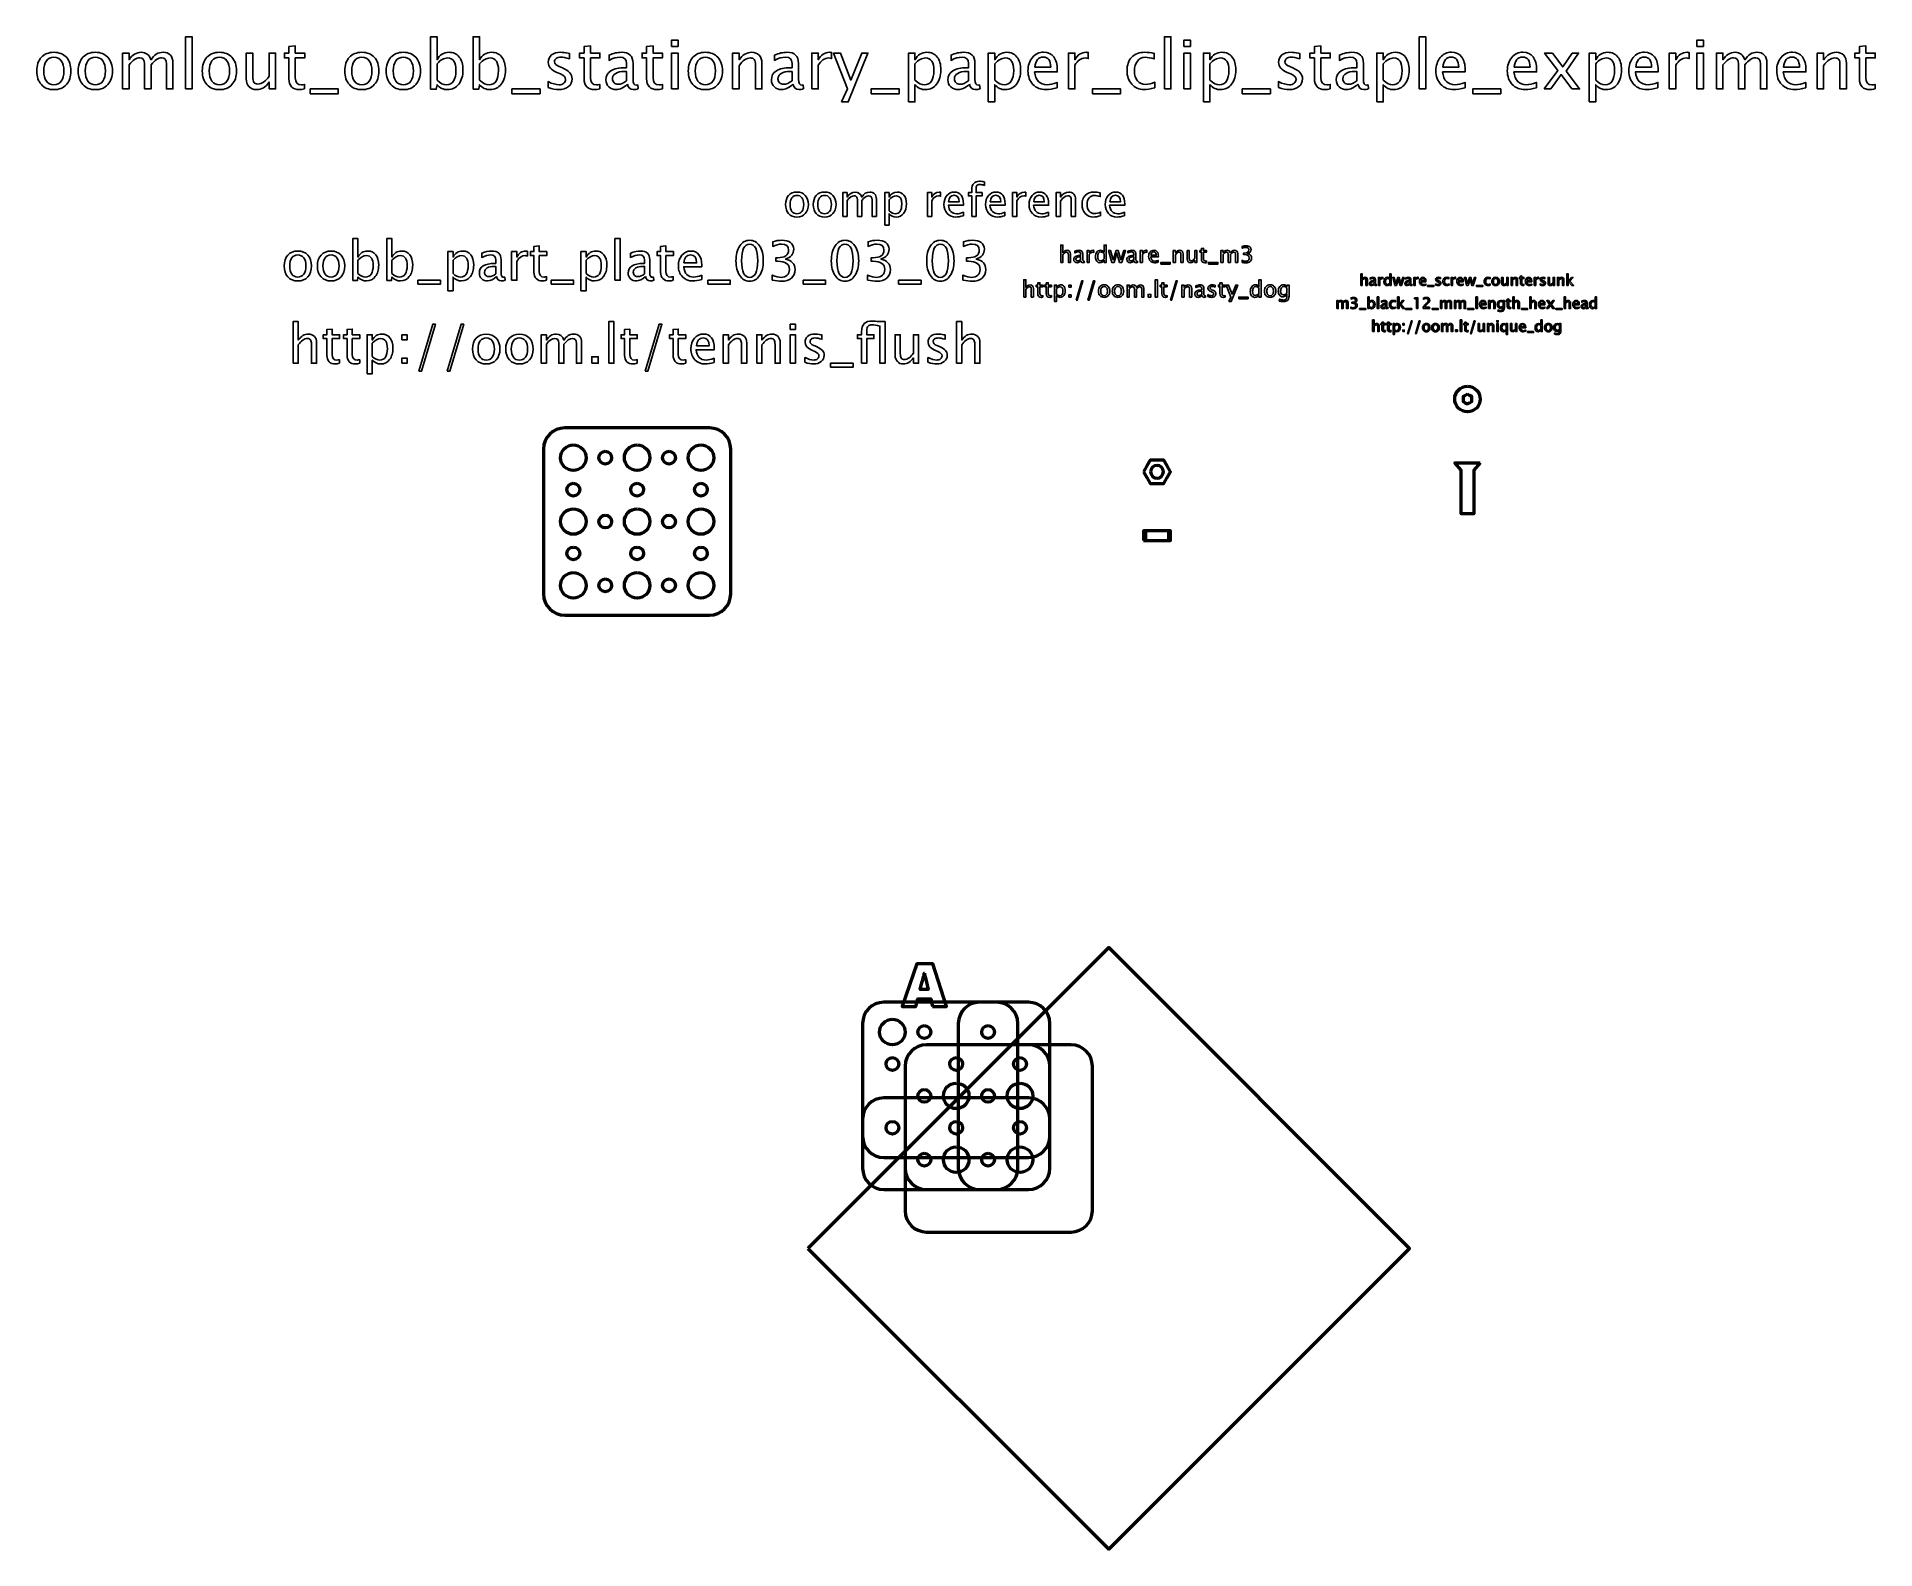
# Model space of a CAD drawing. Header units: centimetres. Extents: x -21.6 to 21.6, y -13.7 to 21.9.
import ezdxf

# ---------------------------------------------------------------- set-up
doc = ezdxf.new("R2010")
doc.units = ezdxf.units.CM
doc.header["$MEASUREMENT"] = 0
doc.layers.add('Layer 1', color=7, linetype='Continuous')

msp = doc.modelspace()

# ---------------------------------------------------------------- linework, layer by layer
at = {"layer": 'Layer 1', "lineweight": 53}
for points in [[(4.40301, 10.05379), (5.03811, 10.05379), (5.03811, 10.28379), (4.40301, 10.28379), (4.40301, 10.05379)], [(4.44556, 10.05379), (4.99556, 10.05379), (4.99556, 10.28379), (4.44556, 10.28379), (4.44556, 10.05379)]]:
    msp.add_lwpolyline(points, close=True, dxfattribs=at)
for centre, major_axis in [((12.01678, 13.37878), (0, 0.3)), ((-8.99999, 11.99999), (0, 0.30001)), ((-8.25, 12), (0, 0.15)), ((-7.49999, 11.99999), (0, 0.30001)), ((-6.75, 12), (0, 0.15)), ((-5.99999, 11.99999), (0, 0.30001)), ((-9, 11.25), (0, 0.15)), ((-7.5, 11.25), (0, 0.15)), ((-6, 11.25), (0, 0.15)), ((-8.99999, 10.49999), (0, 0.30001)), ((-8.25, 10.5), (0, 0.15)), ((-7.49999, 10.49999), (0, 0.30001)), ((-6.75, 10.5), (0, 0.15)), ((-5.99999, 10.49999), (0, 0.30001)), ((-9, 9.75), (0, 0.15)), ((-7.5, 9.75), (0, 0.15)), ((-6, 9.75), (0, 0.15)), ((-8.99999, 8.99999), (0, 0.30001)), ((-8.25, 9), (0, 0.15)), ((-7.49999, 8.99999), (0, 0.30001)), ((-6.75, 9), (0, 0.15)), ((-5.99999, 8.99999), (0, 0.30001)), ((-1.49999, -1.50001), (0, 0.30001)), ((-0.75, -1.5), (0, 0.15)), ((0.75, -1.5), (0, 0.15)), ((-1.5, -2.25), (0, 0.15)), ((0, -2.25), (0, 0.15)), ((1.5, -2.25), (0, 0.15)), ((-0.75, -3), (0, 0.15)), ((0.00001, -3.00001), (0, 0.30001)), ((0.75, -3), (0, 0.15)), ((1.50001, -3.00001), (0, 0.30001)), ((-1.5, -3.75), (0, 0.15)), ((0, -3.75), (0, 0.15)), ((1.5, -3.75), (0, 0.15)), ((0.00001, -4.50001), (0, 0.30001)), ((1.50001, -4.50001), (0, 0.30001)), ((-0.75, -4.5), (0, 0.15)), ((0.75, -4.5), (0, 0.15))]:
    msp.add_ellipse(centre, major_axis=major_axis, ratio=1, dxfattribs=at)
at = {"layer": 'Layer 1'}
for points, knots in [([(-18.11238, 20.67044), (-18.11238, 20.67044), (-18.11238, 21.8944), (-18.11238, 21.8944), (-18.11238, 21.8944), (-18.11238, 21.8944), (-17.95998, 21.8944), (-17.95998, 21.8944), (-17.95998, 21.8944), (-17.95998, 21.8944), (-17.95998, 20.67044), (-17.95998, 20.67044), (-17.95998, 20.67044), (-17.95998, 20.67044), (-18.11238, 20.67044), (-18.11238, 20.67044)], [0, 0, 0, 0, 0.2, 0.2, 0.2, 0.2, 0.4, 0.4, 0.4, 0.4, 0.6, 0.6, 0.6, 0.6, 1, 1, 1, 1]), ([(-15.31679, 20.6707), (-15.36389, 20.65774), (-15.4049, 20.65139), (-15.43956, 20.65139), (-15.43956, 20.65139), (-15.51735, 20.65139), (-15.57794, 20.67362), (-15.62133, 20.71807), (-15.62133, 20.71807), (-15.66498, 20.76252), (-15.68668, 20.82416), (-15.68668, 20.90327), (-15.68668, 20.90327), (-15.68668, 20.90327), (-15.68668, 21.39752), (-15.68668, 21.39752), (-15.68668, 21.39752), (-15.68668, 21.39752), (-15.79198, 21.39752), (-15.79198, 21.39752), (-15.79198, 21.39752), (-15.79198, 21.39752), (-15.79198, 21.51182), (-15.79198, 21.51182), (-15.79198, 21.51182), (-15.79198, 21.51182), (-15.68668, 21.51182), (-15.68668, 21.51182), (-15.68668, 21.51182), (-15.68668, 21.51182), (-15.68668, 21.66395), (-15.68668, 21.66395), (-15.68668, 21.66395), (-15.68668, 21.66395), (-15.53428, 21.6785), (-15.53428, 21.6785), (-15.53428, 21.6785), (-15.53428, 21.6785), (-15.53428, 21.51182), (-15.53428, 21.51182), (-15.53428, 21.51182), (-15.53428, 21.51182), (-15.31362, 21.51182), (-15.31362, 21.51182), (-15.31362, 21.51182), (-15.31362, 21.51182), (-15.31362, 21.39752), (-15.31362, 21.39752), (-15.31362, 21.39752), (-15.31362, 21.39752), (-15.53428, 21.39752), (-15.53428, 21.39752), (-15.53428, 21.39752), (-15.53428, 21.39752), (-15.53428, 20.93079), (-15.53428, 20.93079), (-15.53428, 20.93079), (-15.53428, 20.82072), (-15.48639, 20.76569), (-15.39088, 20.76569), (-15.39088, 20.76569), (-15.3705, 20.76569), (-15.3459, 20.76913), (-15.31679, 20.77574), (-15.31679, 20.77574), (-15.31679, 20.77574), (-15.31679, 20.6707), (-15.31679, 20.6707)], [0, 0, 0, 0, 0.05555556, 0.05555556, 0.05555556, 0.05555556, 0.11111111, 0.11111111, 0.11111111, 0.11111111, 0.16666667, 0.16666667, 0.16666667, 0.16666667, 0.22222222, 0.22222222, 0.22222222, 0.22222222, 0.27777778, 0.27777778, 0.27777778, 0.27777778, 0.33333333, 0.33333333, 0.33333333, 0.33333333, 0.38888889, 0.38888889, 0.38888889, 0.38888889, 0.44444444, 0.44444444, 0.44444444, 0.44444444, 0.5, 0.5, 0.5, 0.5, 0.55555556, 0.55555556, 0.55555556, 0.55555556, 0.61111111, 0.61111111, 0.61111111, 0.61111111, 0.66666667, 0.66666667, 0.66666667, 0.66666667, 0.72222222, 0.72222222, 0.72222222, 0.72222222, 0.77777778, 0.77777778, 0.77777778, 0.77777778, 0.83333333, 0.83333333, 0.83333333, 0.83333333, 0.88888889, 0.88888889, 0.88888889, 0.88888889, 1, 1, 1, 1]), ([(-12.35505, 20.66091), (-12.35505, 20.66091), (-12.35505, 21.8944), (-12.35505, 21.8944), (-12.35505, 21.8944), (-12.35505, 21.8944), (-12.20265, 21.8944), (-12.20265, 21.8944), (-12.20265, 21.8944), (-12.20265, 21.8944), (-12.20265, 21.3528), (-12.20265, 21.3528), (-12.20265, 21.3528), (-12.14021, 21.47054), (-12.04628, 21.52928), (-11.92113, 21.52928), (-11.92113, 21.52928), (-11.8198, 21.52928), (-11.74016, 21.4925), (-11.68195, 21.41868), (-11.68195, 21.41868), (-11.62374, 21.34486), (-11.59464, 21.24406), (-11.59464, 21.11626), (-11.59464, 21.11626), (-11.59464, 20.97709), (-11.62771, 20.86464), (-11.69359, 20.77945), (-11.69359, 20.77945), (-11.75947, 20.69399), (-11.84626, 20.65139), (-11.95368, 20.65139), (-11.95368, 20.65139), (-12.05342, 20.65139), (-12.1365, 20.68949), (-12.20265, 20.76595), (-12.20265, 20.76595), (-12.20265, 20.76595), (-12.22117, 20.66091), (-12.22117, 20.66091), (-12.22117, 20.66091), (-12.22117, 20.66091), (-12.35505, 20.66091), (-12.35505, 20.66091)], [0, 0, 0, 0, 0.08333333, 0.08333333, 0.08333333, 0.08333333, 0.16666667, 0.16666667, 0.16666667, 0.16666667, 0.25, 0.25, 0.25, 0.25, 0.33333333, 0.33333333, 0.33333333, 0.33333333, 0.41666667, 0.41666667, 0.41666667, 0.41666667, 0.5, 0.5, 0.5, 0.5, 0.58333333, 0.58333333, 0.58333333, 0.58333333, 0.66666667, 0.66666667, 0.66666667, 0.66666667, 0.75, 0.75, 0.75, 0.75, 0.83333333, 0.83333333, 0.83333333, 0.83333333, 1, 1, 1, 1]), ([(-11.35598, 20.66091), (-11.35598, 20.66091), (-11.35598, 21.8944), (-11.35598, 21.8944), (-11.35598, 21.8944), (-11.35598, 21.8944), (-11.20358, 21.8944), (-11.20358, 21.8944), (-11.20358, 21.8944), (-11.20358, 21.8944), (-11.20358, 21.3528), (-11.20358, 21.3528), (-11.20358, 21.3528), (-11.14114, 21.47054), (-11.04721, 21.52928), (-10.92206, 21.52928), (-10.92206, 21.52928), (-10.82073, 21.52928), (-10.74109, 21.4925), (-10.68288, 21.41868), (-10.68288, 21.41868), (-10.62467, 21.34486), (-10.59557, 21.24406), (-10.59557, 21.11626), (-10.59557, 21.11626), (-10.59557, 20.97709), (-10.62864, 20.86464), (-10.69452, 20.77945), (-10.69452, 20.77945), (-10.7604, 20.69399), (-10.84719, 20.65139), (-10.95461, 20.65139), (-10.95461, 20.65139), (-11.05435, 20.65139), (-11.13743, 20.68949), (-11.20358, 20.76595), (-11.20358, 20.76595), (-11.20358, 20.76595), (-11.2221, 20.66091), (-11.2221, 20.66091), (-11.2221, 20.66091), (-11.2221, 20.66091), (-11.35598, 20.66091), (-11.35598, 20.66091)], [0, 0, 0, 0, 0.08333333, 0.08333333, 0.08333333, 0.08333333, 0.16666667, 0.16666667, 0.16666667, 0.16666667, 0.25, 0.25, 0.25, 0.25, 0.33333333, 0.33333333, 0.33333333, 0.33333333, 0.41666667, 0.41666667, 0.41666667, 0.41666667, 0.5, 0.5, 0.5, 0.5, 0.58333333, 0.58333333, 0.58333333, 0.58333333, 0.66666667, 0.66666667, 0.66666667, 0.66666667, 0.75, 0.75, 0.75, 0.75, 0.83333333, 0.83333333, 0.83333333, 0.83333333, 1, 1, 1, 1]), ([(-8.37756, 20.6707), (-8.42466, 20.65774), (-8.46567, 20.65139), (-8.50033, 20.65139), (-8.50033, 20.65139), (-8.57812, 20.65139), (-8.63871, 20.67362), (-8.6821, 20.71807), (-8.6821, 20.71807), (-8.72575, 20.76252), (-8.74745, 20.82416), (-8.74745, 20.90327), (-8.74745, 20.90327), (-8.74745, 20.90327), (-8.74745, 21.39752), (-8.74745, 21.39752), (-8.74745, 21.39752), (-8.74745, 21.39752), (-8.85275, 21.39752), (-8.85275, 21.39752), (-8.85275, 21.39752), (-8.85275, 21.39752), (-8.85275, 21.51182), (-8.85275, 21.51182), (-8.85275, 21.51182), (-8.85275, 21.51182), (-8.74745, 21.51182), (-8.74745, 21.51182), (-8.74745, 21.51182), (-8.74745, 21.51182), (-8.74745, 21.66395), (-8.74745, 21.66395), (-8.74745, 21.66395), (-8.74745, 21.66395), (-8.59505, 21.6785), (-8.59505, 21.6785), (-8.59505, 21.6785), (-8.59505, 21.6785), (-8.59505, 21.51182), (-8.59505, 21.51182), (-8.59505, 21.51182), (-8.59505, 21.51182), (-8.37439, 21.51182), (-8.37439, 21.51182), (-8.37439, 21.51182), (-8.37439, 21.51182), (-8.37439, 21.39752), (-8.37439, 21.39752), (-8.37439, 21.39752), (-8.37439, 21.39752), (-8.59505, 21.39752), (-8.59505, 21.39752), (-8.59505, 21.39752), (-8.59505, 21.39752), (-8.59505, 20.93079), (-8.59505, 20.93079), (-8.59505, 20.93079), (-8.59505, 20.82072), (-8.54716, 20.76569), (-8.45165, 20.76569), (-8.45165, 20.76569), (-8.43127, 20.76569), (-8.40667, 20.76913), (-8.37756, 20.77574), (-8.37756, 20.77574), (-8.37756, 20.77574), (-8.37756, 20.6707), (-8.37756, 20.6707)], [0, 0, 0, 0, 0.05555556, 0.05555556, 0.05555556, 0.05555556, 0.11111111, 0.11111111, 0.11111111, 0.11111111, 0.16666667, 0.16666667, 0.16666667, 0.16666667, 0.22222222, 0.22222222, 0.22222222, 0.22222222, 0.27777778, 0.27777778, 0.27777778, 0.27777778, 0.33333333, 0.33333333, 0.33333333, 0.33333333, 0.38888889, 0.38888889, 0.38888889, 0.38888889, 0.44444444, 0.44444444, 0.44444444, 0.44444444, 0.5, 0.5, 0.5, 0.5, 0.55555556, 0.55555556, 0.55555556, 0.55555556, 0.61111111, 0.61111111, 0.61111111, 0.61111111, 0.66666667, 0.66666667, 0.66666667, 0.66666667, 0.72222222, 0.72222222, 0.72222222, 0.72222222, 0.77777778, 0.77777778, 0.77777778, 0.77777778, 0.83333333, 0.83333333, 0.83333333, 0.83333333, 0.88888889, 0.88888889, 0.88888889, 0.88888889, 1, 1, 1, 1]), ([(-6.90727, 20.6707), (-6.95437, 20.65774), (-6.99538, 20.65139), (-7.03004, 20.65139), (-7.03004, 20.65139), (-7.10783, 20.65139), (-7.16842, 20.67362), (-7.21181, 20.71807), (-7.21181, 20.71807), (-7.25546, 20.76252), (-7.27716, 20.82416), (-7.27716, 20.90327), (-7.27716, 20.90327), (-7.27716, 20.90327), (-7.27716, 21.39752), (-7.27716, 21.39752), (-7.27716, 21.39752), (-7.27716, 21.39752), (-7.38246, 21.39752), (-7.38246, 21.39752), (-7.38246, 21.39752), (-7.38246, 21.39752), (-7.38246, 21.51182), (-7.38246, 21.51182), (-7.38246, 21.51182), (-7.38246, 21.51182), (-7.27716, 21.51182), (-7.27716, 21.51182), (-7.27716, 21.51182), (-7.27716, 21.51182), (-7.27716, 21.66395), (-7.27716, 21.66395), (-7.27716, 21.66395), (-7.27716, 21.66395), (-7.12476, 21.6785), (-7.12476, 21.6785), (-7.12476, 21.6785), (-7.12476, 21.6785), (-7.12476, 21.51182), (-7.12476, 21.51182), (-7.12476, 21.51182), (-7.12476, 21.51182), (-6.9041, 21.51182), (-6.9041, 21.51182), (-6.9041, 21.51182), (-6.9041, 21.51182), (-6.9041, 21.39752), (-6.9041, 21.39752), (-6.9041, 21.39752), (-6.9041, 21.39752), (-7.12476, 21.39752), (-7.12476, 21.39752), (-7.12476, 21.39752), (-7.12476, 21.39752), (-7.12476, 20.93079), (-7.12476, 20.93079), (-7.12476, 20.93079), (-7.12476, 20.82072), (-7.07687, 20.76569), (-6.98136, 20.76569), (-6.98136, 20.76569), (-6.96098, 20.76569), (-6.93638, 20.76913), (-6.90727, 20.77574), (-6.90727, 20.77574), (-6.90727, 20.77574), (-6.90727, 20.6707), (-6.90727, 20.6707)], [0, 0, 0, 0, 0.05555556, 0.05555556, 0.05555556, 0.05555556, 0.11111111, 0.11111111, 0.11111111, 0.11111111, 0.16666667, 0.16666667, 0.16666667, 0.16666667, 0.22222222, 0.22222222, 0.22222222, 0.22222222, 0.27777778, 0.27777778, 0.27777778, 0.27777778, 0.33333333, 0.33333333, 0.33333333, 0.33333333, 0.38888889, 0.38888889, 0.38888889, 0.38888889, 0.44444444, 0.44444444, 0.44444444, 0.44444444, 0.5, 0.5, 0.5, 0.5, 0.55555556, 0.55555556, 0.55555556, 0.55555556, 0.61111111, 0.61111111, 0.61111111, 0.61111111, 0.66666667, 0.66666667, 0.66666667, 0.66666667, 0.72222222, 0.72222222, 0.72222222, 0.72222222, 0.77777778, 0.77777778, 0.77777778, 0.77777778, 0.83333333, 0.83333333, 0.83333333, 0.83333333, 0.88888889, 0.88888889, 0.88888889, 0.88888889, 1, 1, 1, 1]), ([(-6.68978, 21.6658), (-6.68978, 21.6658), (-6.68978, 21.8182), (-6.68978, 21.8182), (-6.68978, 21.8182), (-6.68978, 21.8182), (-6.53738, 21.8182), (-6.53738, 21.8182), (-6.53738, 21.8182), (-6.53738, 21.8182), (-6.53738, 21.6658), (-6.53738, 21.6658), (-6.53738, 21.6658), (-6.53738, 21.6658), (-6.68978, 21.6658), (-6.68978, 21.6658)], [0, 0, 0, 0, 0.2, 0.2, 0.2, 0.2, 0.4, 0.4, 0.4, 0.4, 0.6, 0.6, 0.6, 0.6, 1, 1, 1, 1]), ([(4.89446, 20.67044), (4.89446, 20.67044), (4.89446, 21.8944), (4.89446, 21.8944), (4.89446, 21.8944), (4.89446, 21.8944), (5.04686, 21.8944), (5.04686, 21.8944), (5.04686, 21.8944), (5.04686, 21.8944), (5.04686, 20.67044), (5.04686, 20.67044), (5.04686, 20.67044), (5.04686, 20.67044), (4.89446, 20.67044), (4.89446, 20.67044)], [0, 0, 0, 0, 0.2, 0.2, 0.2, 0.2, 0.4, 0.4, 0.4, 0.4, 0.6, 0.6, 0.6, 0.6, 1, 1, 1, 1]), ([(5.35325, 21.6658), (5.35325, 21.6658), (5.35325, 21.8182), (5.35325, 21.8182), (5.35325, 21.8182), (5.35325, 21.8182), (5.50565, 21.8182), (5.50565, 21.8182), (5.50565, 21.8182), (5.50565, 21.8182), (5.50565, 21.6658), (5.50565, 21.6658), (5.50565, 21.6658), (5.50565, 21.6658), (5.35325, 21.6658), (5.35325, 21.6658)], [0, 0, 0, 0, 0.2, 0.2, 0.2, 0.2, 0.4, 0.4, 0.4, 0.4, 0.6, 0.6, 0.6, 0.6, 1, 1, 1, 1]), ([(8.79046, 20.6707), (8.74336, 20.65774), (8.70235, 20.65139), (8.66769, 20.65139), (8.66769, 20.65139), (8.5899, 20.65139), (8.52931, 20.67362), (8.48592, 20.71807), (8.48592, 20.71807), (8.44227, 20.76252), (8.42057, 20.82416), (8.42057, 20.90327), (8.42057, 20.90327), (8.42057, 20.90327), (8.42057, 21.39752), (8.42057, 21.39752), (8.42057, 21.39752), (8.42057, 21.39752), (8.31527, 21.39752), (8.31527, 21.39752), (8.31527, 21.39752), (8.31527, 21.39752), (8.31527, 21.51182), (8.31527, 21.51182), (8.31527, 21.51182), (8.31527, 21.51182), (8.42057, 21.51182), (8.42057, 21.51182), (8.42057, 21.51182), (8.42057, 21.51182), (8.42057, 21.66395), (8.42057, 21.66395), (8.42057, 21.66395), (8.42057, 21.66395), (8.57297, 21.6785), (8.57297, 21.6785), (8.57297, 21.6785), (8.57297, 21.6785), (8.57297, 21.51182), (8.57297, 21.51182), (8.57297, 21.51182), (8.57297, 21.51182), (8.79363, 21.51182), (8.79363, 21.51182), (8.79363, 21.51182), (8.79363, 21.51182), (8.79363, 21.39752), (8.79363, 21.39752), (8.79363, 21.39752), (8.79363, 21.39752), (8.57297, 21.39752), (8.57297, 21.39752), (8.57297, 21.39752), (8.57297, 21.39752), (8.57297, 20.93079), (8.57297, 20.93079), (8.57297, 20.93079), (8.57297, 20.82072), (8.62086, 20.76569), (8.71637, 20.76569), (8.71637, 20.76569), (8.73675, 20.76569), (8.76135, 20.76913), (8.79046, 20.77574), (8.79046, 20.77574), (8.79046, 20.77574), (8.79046, 20.6707), (8.79046, 20.6707)], [0, 0, 0, 0, 0.05555556, 0.05555556, 0.05555556, 0.05555556, 0.11111111, 0.11111111, 0.11111111, 0.11111111, 0.16666667, 0.16666667, 0.16666667, 0.16666667, 0.22222222, 0.22222222, 0.22222222, 0.22222222, 0.27777778, 0.27777778, 0.27777778, 0.27777778, 0.33333333, 0.33333333, 0.33333333, 0.33333333, 0.38888889, 0.38888889, 0.38888889, 0.38888889, 0.44444444, 0.44444444, 0.44444444, 0.44444444, 0.5, 0.5, 0.5, 0.5, 0.55555556, 0.55555556, 0.55555556, 0.55555556, 0.61111111, 0.61111111, 0.61111111, 0.61111111, 0.66666667, 0.66666667, 0.66666667, 0.66666667, 0.72222222, 0.72222222, 0.72222222, 0.72222222, 0.77777778, 0.77777778, 0.77777778, 0.77777778, 0.83333333, 0.83333333, 0.83333333, 0.83333333, 0.88888889, 0.88888889, 0.88888889, 0.88888889, 1, 1, 1, 1]), ([(10.88358, 20.67044), (10.88358, 20.67044), (10.88358, 21.8944), (10.88358, 21.8944), (10.88358, 21.8944), (10.88358, 21.8944), (11.03598, 21.8944), (11.03598, 21.8944), (11.03598, 21.8944), (11.03598, 21.8944), (11.03598, 20.67044), (11.03598, 20.67044), (11.03598, 20.67044), (11.03598, 20.67044), (10.88358, 20.67044), (10.88358, 20.67044)], [0, 0, 0, 0, 0.2, 0.2, 0.2, 0.2, 0.4, 0.4, 0.4, 0.4, 0.6, 0.6, 0.6, 0.6, 1, 1, 1, 1]), ([(17.41191, 21.6658), (17.41191, 21.6658), (17.41191, 21.8182), (17.41191, 21.8182), (17.41191, 21.8182), (17.41191, 21.8182), (17.56431, 21.8182), (17.56431, 21.8182), (17.56431, 21.8182), (17.56431, 21.8182), (17.56431, 21.6658), (17.56431, 21.6658), (17.56431, 21.6658), (17.56431, 21.6658), (17.41191, 21.6658), (17.41191, 21.6658)], [0, 0, 0, 0, 0.2, 0.2, 0.2, 0.2, 0.4, 0.4, 0.4, 0.4, 0.6, 0.6, 0.6, 0.6, 1, 1, 1, 1]), ([(21.59895, 20.6707), (21.55185, 20.65774), (21.51084, 20.65139), (21.47618, 20.65139), (21.47618, 20.65139), (21.39839, 20.65139), (21.3378, 20.67362), (21.29441, 20.71807), (21.29441, 20.71807), (21.25076, 20.76252), (21.22906, 20.82416), (21.22906, 20.90327), (21.22906, 20.90327), (21.22906, 20.90327), (21.22906, 21.39752), (21.22906, 21.39752), (21.22906, 21.39752), (21.22906, 21.39752), (21.12376, 21.39752), (21.12376, 21.39752), (21.12376, 21.39752), (21.12376, 21.39752), (21.12376, 21.51182), (21.12376, 21.51182), (21.12376, 21.51182), (21.12376, 21.51182), (21.22906, 21.51182), (21.22906, 21.51182), (21.22906, 21.51182), (21.22906, 21.51182), (21.22906, 21.66395), (21.22906, 21.66395), (21.22906, 21.66395), (21.22906, 21.66395), (21.38146, 21.6785), (21.38146, 21.6785), (21.38146, 21.6785), (21.38146, 21.6785), (21.38146, 21.51182), (21.38146, 21.51182), (21.38146, 21.51182), (21.38146, 21.51182), (21.60212, 21.51182), (21.60212, 21.51182), (21.60212, 21.51182), (21.60212, 21.51182), (21.60212, 21.39752), (21.60212, 21.39752), (21.60212, 21.39752), (21.60212, 21.39752), (21.38146, 21.39752), (21.38146, 21.39752), (21.38146, 21.39752), (21.38146, 21.39752), (21.38146, 20.93079), (21.38146, 20.93079), (21.38146, 20.93079), (21.38146, 20.82072), (21.42935, 20.76569), (21.52486, 20.76569), (21.52486, 20.76569), (21.54524, 20.76569), (21.56984, 20.76913), (21.59895, 20.77574), (21.59895, 20.77574), (21.59895, 20.77574), (21.59895, 20.6707), (21.59895, 20.6707)], [0, 0, 0, 0, 0.05555556, 0.05555556, 0.05555556, 0.05555556, 0.11111111, 0.11111111, 0.11111111, 0.11111111, 0.16666667, 0.16666667, 0.16666667, 0.16666667, 0.22222222, 0.22222222, 0.22222222, 0.22222222, 0.27777778, 0.27777778, 0.27777778, 0.27777778, 0.33333333, 0.33333333, 0.33333333, 0.33333333, 0.38888889, 0.38888889, 0.38888889, 0.38888889, 0.44444444, 0.44444444, 0.44444444, 0.44444444, 0.5, 0.5, 0.5, 0.5, 0.55555556, 0.55555556, 0.55555556, 0.55555556, 0.61111111, 0.61111111, 0.61111111, 0.61111111, 0.66666667, 0.66666667, 0.66666667, 0.66666667, 0.72222222, 0.72222222, 0.72222222, 0.72222222, 0.77777778, 0.77777778, 0.77777778, 0.77777778, 0.83333333, 0.83333333, 0.83333333, 0.83333333, 0.88888889, 0.88888889, 0.88888889, 0.88888889, 1, 1, 1, 1]), ([(-21.21012, 20.65139), (-21.33368, 20.65139), (-21.43157, 20.69081), (-21.50354, 20.76966), (-21.50354, 20.76966), (-21.57577, 20.8485), (-21.61175, 20.95566), (-21.61175, 21.09086), (-21.61175, 21.09086), (-21.61175, 21.2258), (-21.57577, 21.33269), (-21.50354, 21.41127), (-21.50354, 21.41127), (-21.43157, 21.48985), (-21.33368, 21.52928), (-21.21012, 21.52928), (-21.21012, 21.52928), (-21.08656, 21.52928), (-20.98866, 21.48985), (-20.91669, 21.41127), (-20.91669, 21.41127), (-20.84446, 21.33269), (-20.80848, 21.2258), (-20.80848, 21.09086), (-20.80848, 21.09086), (-20.80848, 20.95566), (-20.84446, 20.8485), (-20.91669, 20.76966), (-20.91669, 20.76966), (-20.98866, 20.69081), (-21.08656, 20.65139), (-21.21012, 20.65139)], [0, 0, 0, 0, 0.11111111, 0.11111111, 0.11111111, 0.11111111, 0.22222222, 0.22222222, 0.22222222, 0.22222222, 0.33333333, 0.33333333, 0.33333333, 0.33333333, 0.44444444, 0.44444444, 0.44444444, 0.44444444, 0.55555556, 0.55555556, 0.55555556, 0.55555556, 0.66666667, 0.66666667, 0.66666667, 0.66666667, 0.77777778, 0.77777778, 0.77777778, 0.77777778, 1, 1, 1, 1]), ([(-21.21038, 20.76569), (-21.13498, 20.76569), (-21.07624, 20.794), (-21.03443, 20.85089), (-21.03443, 20.85089), (-20.99289, 20.90751), (-20.97199, 20.98768), (-20.97199, 21.09086), (-20.97199, 21.09086), (-20.97199, 21.19379), (-20.99289, 21.27369), (-21.03443, 21.33031), (-21.03443, 21.33031), (-21.07624, 21.38667), (-21.13498, 21.41498), (-21.21038, 21.41498), (-21.21038, 21.41498), (-21.28605, 21.41498), (-21.34479, 21.38667), (-21.38607, 21.33031), (-21.38607, 21.33031), (-21.4276, 21.27369), (-21.44824, 21.19379), (-21.44824, 21.09086), (-21.44824, 21.09086), (-21.44824, 20.98768), (-21.4276, 20.90751), (-21.38607, 20.85089), (-21.38607, 20.85089), (-21.34479, 20.794), (-21.28605, 20.76569), (-21.21038, 20.76569)], [0, 0, 0, 0, 0.11111111, 0.11111111, 0.11111111, 0.11111111, 0.22222222, 0.22222222, 0.22222222, 0.22222222, 0.33333333, 0.33333333, 0.33333333, 0.33333333, 0.44444444, 0.44444444, 0.44444444, 0.44444444, 0.55555556, 0.55555556, 0.55555556, 0.55555556, 0.66666667, 0.66666667, 0.66666667, 0.66666667, 0.77777778, 0.77777778, 0.77777778, 0.77777778, 1, 1, 1, 1]), ([(-20.23487, 20.65139), (-20.35843, 20.65139), (-20.45632, 20.69081), (-20.52829, 20.76966), (-20.52829, 20.76966), (-20.60052, 20.8485), (-20.6365, 20.95566), (-20.6365, 21.09086), (-20.6365, 21.09086), (-20.6365, 21.2258), (-20.60052, 21.33269), (-20.52829, 21.41127), (-20.52829, 21.41127), (-20.45632, 21.48985), (-20.35843, 21.52928), (-20.23487, 21.52928), (-20.23487, 21.52928), (-20.11131, 21.52928), (-20.01341, 21.48985), (-19.94144, 21.41127), (-19.94144, 21.41127), (-19.86921, 21.33269), (-19.83323, 21.2258), (-19.83323, 21.09086), (-19.83323, 21.09086), (-19.83323, 20.95566), (-19.86921, 20.8485), (-19.94144, 20.76966), (-19.94144, 20.76966), (-20.01341, 20.69081), (-20.11131, 20.65139), (-20.23487, 20.65139)], [0, 0, 0, 0, 0.11111111, 0.11111111, 0.11111111, 0.11111111, 0.22222222, 0.22222222, 0.22222222, 0.22222222, 0.33333333, 0.33333333, 0.33333333, 0.33333333, 0.44444444, 0.44444444, 0.44444444, 0.44444444, 0.55555556, 0.55555556, 0.55555556, 0.55555556, 0.66666667, 0.66666667, 0.66666667, 0.66666667, 0.77777778, 0.77777778, 0.77777778, 0.77777778, 1, 1, 1, 1]), ([(-20.23513, 20.76569), (-20.15973, 20.76569), (-20.10099, 20.794), (-20.05918, 20.85089), (-20.05918, 20.85089), (-20.01764, 20.90751), (-19.99674, 20.98768), (-19.99674, 21.09086), (-19.99674, 21.09086), (-19.99674, 21.19379), (-20.01764, 21.27369), (-20.05918, 21.33031), (-20.05918, 21.33031), (-20.10099, 21.38667), (-20.15973, 21.41498), (-20.23513, 21.41498), (-20.23513, 21.41498), (-20.3108, 21.41498), (-20.36954, 21.38667), (-20.41082, 21.33031), (-20.41082, 21.33031), (-20.45235, 21.27369), (-20.47299, 21.19379), (-20.47299, 21.09086), (-20.47299, 21.09086), (-20.47299, 20.98768), (-20.45235, 20.90751), (-20.41082, 20.85089), (-20.41082, 20.85089), (-20.36954, 20.794), (-20.3108, 20.76569), (-20.23513, 20.76569)], [0, 0, 0, 0, 0.11111111, 0.11111111, 0.11111111, 0.11111111, 0.22222222, 0.22222222, 0.22222222, 0.22222222, 0.33333333, 0.33333333, 0.33333333, 0.33333333, 0.44444444, 0.44444444, 0.44444444, 0.44444444, 0.55555556, 0.55555556, 0.55555556, 0.55555556, 0.66666667, 0.66666667, 0.66666667, 0.66666667, 0.77777778, 0.77777778, 0.77777778, 0.77777778, 1, 1, 1, 1]), ([(-19.59458, 20.67044), (-19.59458, 20.67044), (-19.59458, 21.51182), (-19.59458, 21.51182), (-19.59458, 21.51182), (-19.59458, 21.51182), (-19.44218, 21.51182), (-19.44218, 21.51182), (-19.44218, 21.51182), (-19.44218, 21.51182), (-19.44218, 21.3528), (-19.44218, 21.3528), (-19.44218, 21.3528), (-19.36783, 21.47054), (-19.27258, 21.52928), (-19.1559, 21.52928), (-19.1559, 21.52928), (-19.04345, 21.52928), (-18.96699, 21.47054), (-18.92624, 21.3528), (-18.92624, 21.3528), (-18.85401, 21.4716), (-18.75982, 21.53087), (-18.6442, 21.53087), (-18.6442, 21.53087), (-18.57038, 21.53087), (-18.51296, 21.50917), (-18.47195, 21.46551), (-18.47195, 21.46551), (-18.43094, 21.42186), (-18.4103, 21.36074), (-18.4103, 21.28216), (-18.4103, 21.28216), (-18.4103, 21.28216), (-18.4103, 20.67044), (-18.4103, 20.67044), (-18.4103, 20.67044), (-18.4103, 20.67044), (-18.5627, 20.67044), (-18.5627, 20.67044), (-18.5627, 20.67044), (-18.5627, 20.67044), (-18.5627, 21.25702), (-18.5627, 21.25702), (-18.5627, 21.25702), (-18.5627, 21.3528), (-18.6008, 21.40069), (-18.677, 21.40069), (-18.677, 21.40069), (-18.75612, 21.40069), (-18.83919, 21.34486), (-18.92624, 21.23294), (-18.92624, 21.23294), (-18.92624, 21.23294), (-18.92624, 20.67044), (-18.92624, 20.67044), (-18.92624, 20.67044), (-18.92624, 20.67044), (-19.07864, 20.67044), (-19.07864, 20.67044), (-19.07864, 20.67044), (-19.07864, 20.67044), (-19.07864, 21.25755), (-19.07864, 21.25755), (-19.07864, 21.25755), (-19.07864, 21.35412), (-19.11727, 21.40228), (-19.19479, 21.40228), (-19.19479, 21.40228), (-19.27179, 21.40228), (-19.35434, 21.34619), (-19.44218, 21.23374), (-19.44218, 21.23374), (-19.44218, 21.23374), (-19.44218, 20.67044), (-19.44218, 20.67044), (-19.44218, 20.67044), (-19.44218, 20.67044), (-19.59458, 20.67044), (-19.59458, 20.67044)], [0, 0, 0, 0, 0.04761905, 0.04761905, 0.04761905, 0.04761905, 0.0952381, 0.0952381, 0.0952381, 0.0952381, 0.14285714, 0.14285714, 0.14285714, 0.14285714, 0.19047619, 0.19047619, 0.19047619, 0.19047619, 0.23809524, 0.23809524, 0.23809524, 0.23809524, 0.28571429, 0.28571429, 0.28571429, 0.28571429, 0.33333333, 0.33333333, 0.33333333, 0.33333333, 0.38095238, 0.38095238, 0.38095238, 0.38095238, 0.42857143, 0.42857143, 0.42857143, 0.42857143, 0.47619048, 0.47619048, 0.47619048, 0.47619048, 0.52380952, 0.52380952, 0.52380952, 0.52380952, 0.57142857, 0.57142857, 0.57142857, 0.57142857, 0.61904762, 0.61904762, 0.61904762, 0.61904762, 0.66666667, 0.66666667, 0.66666667, 0.66666667, 0.71428571, 0.71428571, 0.71428571, 0.71428571, 0.76190476, 0.76190476, 0.76190476, 0.76190476, 0.80952381, 0.80952381, 0.80952381, 0.80952381, 0.85714286, 0.85714286, 0.85714286, 0.85714286, 0.9047619, 0.9047619, 0.9047619, 0.9047619, 1, 1, 1, 1]), ([(-17.31863, 20.65139), (-17.44219, 20.65139), (-17.54008, 20.69081), (-17.61205, 20.76966), (-17.61205, 20.76966), (-17.68428, 20.8485), (-17.72026, 20.95566), (-17.72026, 21.09086), (-17.72026, 21.09086), (-17.72026, 21.2258), (-17.68428, 21.33269), (-17.61205, 21.41127), (-17.61205, 21.41127), (-17.54008, 21.48985), (-17.44219, 21.52928), (-17.31863, 21.52928), (-17.31863, 21.52928), (-17.19507, 21.52928), (-17.09717, 21.48985), (-17.0252, 21.41127), (-17.0252, 21.41127), (-16.95297, 21.33269), (-16.91699, 21.2258), (-16.91699, 21.09086), (-16.91699, 21.09086), (-16.91699, 20.95566), (-16.95297, 20.8485), (-17.0252, 20.76966), (-17.0252, 20.76966), (-17.09717, 20.69081), (-17.19507, 20.65139), (-17.31863, 20.65139)], [0, 0, 0, 0, 0.11111111, 0.11111111, 0.11111111, 0.11111111, 0.22222222, 0.22222222, 0.22222222, 0.22222222, 0.33333333, 0.33333333, 0.33333333, 0.33333333, 0.44444444, 0.44444444, 0.44444444, 0.44444444, 0.55555556, 0.55555556, 0.55555556, 0.55555556, 0.66666667, 0.66666667, 0.66666667, 0.66666667, 0.77777778, 0.77777778, 0.77777778, 0.77777778, 1, 1, 1, 1]), ([(-17.31889, 20.76569), (-17.24349, 20.76569), (-17.18475, 20.794), (-17.14294, 20.85089), (-17.14294, 20.85089), (-17.1014, 20.90751), (-17.0805, 20.98768), (-17.0805, 21.09086), (-17.0805, 21.09086), (-17.0805, 21.19379), (-17.1014, 21.27369), (-17.14294, 21.33031), (-17.14294, 21.33031), (-17.18475, 21.38667), (-17.24349, 21.41498), (-17.31889, 21.41498), (-17.31889, 21.41498), (-17.39456, 21.41498), (-17.4533, 21.38667), (-17.49458, 21.33031), (-17.49458, 21.33031), (-17.53611, 21.27369), (-17.55675, 21.19379), (-17.55675, 21.09086), (-17.55675, 21.09086), (-17.55675, 20.98768), (-17.53611, 20.90751), (-17.49458, 20.85089), (-17.49458, 20.85089), (-17.4533, 20.794), (-17.39456, 20.76569), (-17.31889, 20.76569)], [0, 0, 0, 0, 0.11111111, 0.11111111, 0.11111111, 0.11111111, 0.22222222, 0.22222222, 0.22222222, 0.22222222, 0.33333333, 0.33333333, 0.33333333, 0.33333333, 0.44444444, 0.44444444, 0.44444444, 0.44444444, 0.55555556, 0.55555556, 0.55555556, 0.55555556, 0.66666667, 0.66666667, 0.66666667, 0.66666667, 0.77777778, 0.77777778, 0.77777778, 0.77777778, 1, 1, 1, 1]), ([(-16.15129, 20.67044), (-16.15129, 20.67044), (-16.15129, 20.82866), (-16.15129, 20.82866), (-16.15129, 20.82866), (-16.23252, 20.71039), (-16.33121, 20.65139), (-16.44709, 20.65139), (-16.44709, 20.65139), (-16.52065, 20.65139), (-16.57912, 20.67441), (-16.62251, 20.72071), (-16.62251, 20.72071), (-16.66617, 20.76701), (-16.68786, 20.82919), (-16.68786, 20.90777), (-16.68786, 20.90777), (-16.68786, 20.90777), (-16.68786, 21.51182), (-16.68786, 21.51182), (-16.68786, 21.51182), (-16.68786, 21.51182), (-16.53546, 21.51182), (-16.53546, 21.51182), (-16.53546, 21.51182), (-16.53546, 21.51182), (-16.53546, 20.95751), (-16.53546, 20.95751), (-16.53546, 20.95751), (-16.53546, 20.89428), (-16.5262, 20.84956), (-16.50795, 20.8231), (-16.50795, 20.8231), (-16.48943, 20.79638), (-16.45874, 20.78315), (-16.41561, 20.78315), (-16.41561, 20.78315), (-16.32248, 20.78315), (-16.2341, 20.84427), (-16.15129, 20.96677), (-16.15129, 20.96677), (-16.15129, 20.96677), (-16.15129, 21.51182), (-16.15129, 21.51182), (-16.15129, 21.51182), (-16.15129, 21.51182), (-15.99889, 21.51182), (-15.99889, 21.51182), (-15.99889, 21.51182), (-15.99889, 21.51182), (-15.99889, 20.67044), (-15.99889, 20.67044), (-15.99889, 20.67044), (-15.99889, 20.67044), (-16.15129, 20.67044), (-16.15129, 20.67044)], [0, 0, 0, 0, 0.06666667, 0.06666667, 0.06666667, 0.06666667, 0.13333333, 0.13333333, 0.13333333, 0.13333333, 0.2, 0.2, 0.2, 0.2, 0.26666667, 0.26666667, 0.26666667, 0.26666667, 0.33333333, 0.33333333, 0.33333333, 0.33333333, 0.4, 0.4, 0.4, 0.4, 0.46666667, 0.46666667, 0.46666667, 0.46666667, 0.53333333, 0.53333333, 0.53333333, 0.53333333, 0.6, 0.6, 0.6, 0.6, 0.66666667, 0.66666667, 0.66666667, 0.66666667, 0.73333333, 0.73333333, 0.73333333, 0.73333333, 0.8, 0.8, 0.8, 0.8, 0.86666667, 0.86666667, 0.86666667, 0.86666667, 1, 1, 1, 1]), ([(-13.97059, 20.65139), (-14.09415, 20.65139), (-14.19204, 20.69081), (-14.26401, 20.76966), (-14.26401, 20.76966), (-14.33624, 20.8485), (-14.37222, 20.95566), (-14.37222, 21.09086), (-14.37222, 21.09086), (-14.37222, 21.2258), (-14.33624, 21.33269), (-14.26401, 21.41127), (-14.26401, 21.41127), (-14.19204, 21.48985), (-14.09415, 21.52928), (-13.97059, 21.52928), (-13.97059, 21.52928), (-13.84703, 21.52928), (-13.74913, 21.48985), (-13.67716, 21.41127), (-13.67716, 21.41127), (-13.60493, 21.33269), (-13.56895, 21.2258), (-13.56895, 21.09086), (-13.56895, 21.09086), (-13.56895, 20.95566), (-13.60493, 20.8485), (-13.67716, 20.76966), (-13.67716, 20.76966), (-13.74913, 20.69081), (-13.84703, 20.65139), (-13.97059, 20.65139)], [0, 0, 0, 0, 0.11111111, 0.11111111, 0.11111111, 0.11111111, 0.22222222, 0.22222222, 0.22222222, 0.22222222, 0.33333333, 0.33333333, 0.33333333, 0.33333333, 0.44444444, 0.44444444, 0.44444444, 0.44444444, 0.55555556, 0.55555556, 0.55555556, 0.55555556, 0.66666667, 0.66666667, 0.66666667, 0.66666667, 0.77777778, 0.77777778, 0.77777778, 0.77777778, 1, 1, 1, 1]), ([(-13.97085, 20.76569), (-13.89545, 20.76569), (-13.83671, 20.794), (-13.7949, 20.85089), (-13.7949, 20.85089), (-13.75336, 20.90751), (-13.73246, 20.98768), (-13.73246, 21.09086), (-13.73246, 21.09086), (-13.73246, 21.19379), (-13.75336, 21.27369), (-13.7949, 21.33031), (-13.7949, 21.33031), (-13.83671, 21.38667), (-13.89545, 21.41498), (-13.97085, 21.41498), (-13.97085, 21.41498), (-14.04652, 21.41498), (-14.10526, 21.38667), (-14.14654, 21.33031), (-14.14654, 21.33031), (-14.18807, 21.27369), (-14.20871, 21.19379), (-14.20871, 21.09086), (-14.20871, 21.09086), (-14.20871, 20.98768), (-14.18807, 20.90751), (-14.14654, 20.85089), (-14.14654, 20.85089), (-14.10526, 20.794), (-14.04652, 20.76569), (-13.97085, 20.76569)], [0, 0, 0, 0, 0.11111111, 0.11111111, 0.11111111, 0.11111111, 0.22222222, 0.22222222, 0.22222222, 0.22222222, 0.33333333, 0.33333333, 0.33333333, 0.33333333, 0.44444444, 0.44444444, 0.44444444, 0.44444444, 0.55555556, 0.55555556, 0.55555556, 0.55555556, 0.66666667, 0.66666667, 0.66666667, 0.66666667, 0.77777778, 0.77777778, 0.77777778, 0.77777778, 1, 1, 1, 1]), ([(-12.99534, 20.65139), (-13.1189, 20.65139), (-13.21679, 20.69081), (-13.28876, 20.76966), (-13.28876, 20.76966), (-13.36099, 20.8485), (-13.39697, 20.95566), (-13.39697, 21.09086), (-13.39697, 21.09086), (-13.39697, 21.2258), (-13.36099, 21.33269), (-13.28876, 21.41127), (-13.28876, 21.41127), (-13.21679, 21.48985), (-13.1189, 21.52928), (-12.99534, 21.52928), (-12.99534, 21.52928), (-12.87178, 21.52928), (-12.77388, 21.48985), (-12.70191, 21.41127), (-12.70191, 21.41127), (-12.62968, 21.33269), (-12.5937, 21.2258), (-12.5937, 21.09086), (-12.5937, 21.09086), (-12.5937, 20.95566), (-12.62968, 20.8485), (-12.70191, 20.76966), (-12.70191, 20.76966), (-12.77388, 20.69081), (-12.87178, 20.65139), (-12.99534, 20.65139)], [0, 0, 0, 0, 0.11111111, 0.11111111, 0.11111111, 0.11111111, 0.22222222, 0.22222222, 0.22222222, 0.22222222, 0.33333333, 0.33333333, 0.33333333, 0.33333333, 0.44444444, 0.44444444, 0.44444444, 0.44444444, 0.55555556, 0.55555556, 0.55555556, 0.55555556, 0.66666667, 0.66666667, 0.66666667, 0.66666667, 0.77777778, 0.77777778, 0.77777778, 0.77777778, 1, 1, 1, 1]), ([(-12.9956, 20.76569), (-12.9202, 20.76569), (-12.86146, 20.794), (-12.81965, 20.85089), (-12.81965, 20.85089), (-12.77811, 20.90751), (-12.75721, 20.98768), (-12.75721, 21.09086), (-12.75721, 21.09086), (-12.75721, 21.19379), (-12.77811, 21.27369), (-12.81965, 21.33031), (-12.81965, 21.33031), (-12.86146, 21.38667), (-12.9202, 21.41498), (-12.9956, 21.41498), (-12.9956, 21.41498), (-13.07127, 21.41498), (-13.13001, 21.38667), (-13.17129, 21.33031), (-13.17129, 21.33031), (-13.21282, 21.27369), (-13.23346, 21.19379), (-13.23346, 21.09086), (-13.23346, 21.09086), (-13.23346, 20.98768), (-13.21282, 20.90751), (-13.17129, 20.85089), (-13.17129, 20.85089), (-13.13001, 20.794), (-13.07127, 20.76569), (-12.9956, 20.76569)], [0, 0, 0, 0, 0.11111111, 0.11111111, 0.11111111, 0.11111111, 0.22222222, 0.22222222, 0.22222222, 0.22222222, 0.33333333, 0.33333333, 0.33333333, 0.33333333, 0.44444444, 0.44444444, 0.44444444, 0.44444444, 0.55555556, 0.55555556, 0.55555556, 0.55555556, 0.66666667, 0.66666667, 0.66666667, 0.66666667, 0.77777778, 0.77777778, 0.77777778, 0.77777778, 1, 1, 1, 1]), ([(-12.20265, 20.87099), (-12.12407, 20.80088), (-12.04919, 20.76569), (-11.97802, 20.76569), (-11.97802, 20.76569), (-11.9079, 20.76569), (-11.85366, 20.79506), (-11.81556, 20.85353), (-11.81556, 20.85353), (-11.7772, 20.912), (-11.75815, 20.99429), (-11.75815, 21.10065), (-11.75815, 21.10065), (-11.75815, 21.2975), (-11.82324, 21.39593), (-11.95341, 21.39593), (-11.95341, 21.39593), (-12.03861, 21.39593), (-12.12169, 21.34989), (-12.20265, 21.25755), (-12.20265, 21.25755), (-12.20265, 21.25755), (-12.20265, 20.87099), (-12.20265, 20.87099)], [0, 0, 0, 0, 0.14285714, 0.14285714, 0.14285714, 0.14285714, 0.28571429, 0.28571429, 0.28571429, 0.28571429, 0.42857143, 0.42857143, 0.42857143, 0.42857143, 0.57142857, 0.57142857, 0.57142857, 0.57142857, 0.71428571, 0.71428571, 0.71428571, 0.71428571, 1, 1, 1, 1]), ([(-11.20358, 20.87099), (-11.125, 20.80088), (-11.05012, 20.76569), (-10.97895, 20.76569), (-10.97895, 20.76569), (-10.90883, 20.76569), (-10.85459, 20.79506), (-10.81649, 20.85353), (-10.81649, 20.85353), (-10.77813, 20.912), (-10.75908, 20.99429), (-10.75908, 21.10065), (-10.75908, 21.10065), (-10.75908, 21.2975), (-10.82417, 21.39593), (-10.95434, 21.39593), (-10.95434, 21.39593), (-11.03954, 21.39593), (-11.12262, 21.34989), (-11.20358, 21.25755), (-11.20358, 21.25755), (-11.20358, 21.25755), (-11.20358, 20.87099), (-11.20358, 20.87099)], [0, 0, 0, 0, 0.14285714, 0.14285714, 0.14285714, 0.14285714, 0.28571429, 0.28571429, 0.28571429, 0.28571429, 0.42857143, 0.42857143, 0.42857143, 0.42857143, 0.57142857, 0.57142857, 0.57142857, 0.57142857, 0.71428571, 0.71428571, 0.71428571, 0.71428571, 1, 1, 1, 1]), ([(-9.59332, 20.7006), (-9.59332, 20.7006), (-9.59332, 20.8403), (-9.59332, 20.8403), (-9.59332, 20.8403), (-9.49357, 20.79056), (-9.40706, 20.76569), (-9.33324, 20.76569), (-9.33324, 20.76569), (-9.28932, 20.76569), (-9.2528, 20.7776), (-9.22396, 20.80141), (-9.22396, 20.80141), (-9.19512, 20.82496), (-9.18057, 20.85459), (-9.18057, 20.89031), (-9.18057, 20.89031), (-9.18057, 20.94243), (-9.22105, 20.98556), (-9.30202, 21.01969), (-9.30202, 21.01969), (-9.30202, 21.01969), (-9.39118, 21.05753), (-9.39118, 21.05753), (-9.39118, 21.05753), (-9.52268, 21.11203), (-9.58856, 21.19088), (-9.58856, 21.29327), (-9.58856, 21.29327), (-9.58856, 21.36656), (-9.56263, 21.42424), (-9.51077, 21.46631), (-9.51077, 21.46631), (-9.45891, 21.50838), (-9.38774, 21.52928), (-9.29752, 21.52928), (-9.29752, 21.52928), (-9.25069, 21.52928), (-9.19248, 21.52293), (-9.12342, 21.50996), (-9.12342, 21.50996), (-9.12342, 21.50996), (-9.09167, 21.50388), (-9.09167, 21.50388), (-9.09167, 21.50388), (-9.09167, 21.50388), (-9.09167, 21.37688), (-9.09167, 21.37688), (-9.09167, 21.37688), (-9.1766, 21.40228), (-9.24434, 21.41498), (-9.29487, 21.41498), (-9.29487, 21.41498), (-9.33932, 21.41498), (-9.37451, 21.40519), (-9.40123, 21.38587), (-9.40123, 21.38587), (-9.42769, 21.36656), (-9.44092, 21.34063), (-9.44092, 21.30809), (-9.44092, 21.30809), (-9.44092, 21.26231), (-9.40388, 21.22342), (-9.32953, 21.19193), (-9.32953, 21.19193), (-9.32953, 21.19193), (-9.25624, 21.16098), (-9.25624, 21.16098), (-9.25624, 21.16098), (-9.17316, 21.12605), (-9.11443, 21.08901), (-9.08003, 21.05012), (-9.08003, 21.05012), (-9.04537, 21.01122), (-9.02817, 20.96254), (-9.02817, 20.90433), (-9.02817, 20.90433), (-9.02817, 20.83051), (-9.05728, 20.76992), (-9.11575, 20.72256), (-9.11575, 20.72256), (-9.17396, 20.6752), (-9.24857, 20.65139), (-9.33932, 20.65139), (-9.33932, 20.65139), (-9.40917, 20.65139), (-9.49357, 20.66779), (-9.59332, 20.7006)], [0, 0, 0, 0, 0.04347826, 0.04347826, 0.04347826, 0.04347826, 0.08695652, 0.08695652, 0.08695652, 0.08695652, 0.13043478, 0.13043478, 0.13043478, 0.13043478, 0.17391304, 0.17391304, 0.17391304, 0.17391304, 0.2173913, 0.2173913, 0.2173913, 0.2173913, 0.26086957, 0.26086957, 0.26086957, 0.26086957, 0.30434783, 0.30434783, 0.30434783, 0.30434783, 0.34782609, 0.34782609, 0.34782609, 0.34782609, 0.39130435, 0.39130435, 0.39130435, 0.39130435, 0.43478261, 0.43478261, 0.43478261, 0.43478261, 0.47826087, 0.47826087, 0.47826087, 0.47826087, 0.52173913, 0.52173913, 0.52173913, 0.52173913, 0.56521739, 0.56521739, 0.56521739, 0.56521739, 0.60869565, 0.60869565, 0.60869565, 0.60869565, 0.65217391, 0.65217391, 0.65217391, 0.65217391, 0.69565217, 0.69565217, 0.69565217, 0.69565217, 0.73913043, 0.73913043, 0.73913043, 0.73913043, 0.7826087, 0.7826087, 0.7826087, 0.7826087, 0.82608696, 0.82608696, 0.82608696, 0.82608696, 0.86956522, 0.86956522, 0.86956522, 0.86956522, 0.91304348, 0.91304348, 0.91304348, 0.91304348, 1, 1, 1, 1]), ([(-7.72642, 20.7776), (-7.81796, 20.69346), (-7.90607, 20.65139), (-7.99074, 20.65139), (-7.99074, 20.65139), (-8.06032, 20.65139), (-8.11827, 20.67309), (-8.16404, 20.71674), (-8.16404, 20.71674), (-8.21008, 20.7604), (-8.23309, 20.81543), (-8.23309, 20.88184), (-8.23309, 20.88184), (-8.23309, 20.97365), (-8.19447, 21.0443), (-8.11721, 21.09351), (-8.11721, 21.09351), (-8.03995, 21.14272), (-7.92909, 21.16733), (-7.78463, 21.16733), (-7.78463, 21.16733), (-7.78463, 21.16733), (-7.74891, 21.16733), (-7.74891, 21.16733), (-7.74891, 21.16733), (-7.74891, 21.16733), (-7.74891, 21.26866), (-7.74891, 21.26866), (-7.74891, 21.26866), (-7.74891, 21.36629), (-7.79971, 21.41498), (-7.90157, 21.41498), (-7.90157, 21.41498), (-7.98042, 21.41498), (-8.06667, 21.39011), (-8.16007, 21.34037), (-8.16007, 21.34037), (-8.16007, 21.34037), (-8.16007, 21.46578), (-8.16007, 21.46578), (-8.16007, 21.46578), (-8.05741, 21.50811), (-7.96057, 21.52928), (-7.86982, 21.52928), (-7.86982, 21.52928), (-7.77642, 21.52928), (-7.70737, 21.50811), (-7.66318, 21.46551), (-7.66318, 21.46551), (-7.61873, 21.42292), (-7.59651, 21.3573), (-7.59651, 21.26866), (-7.59651, 21.26866), (-7.59651, 21.26866), (-7.59651, 20.88846), (-7.59651, 20.88846), (-7.59651, 20.88846), (-7.59651, 20.80141), (-7.56978, 20.75775), (-7.51607, 20.75775), (-7.51607, 20.75775), (-7.50946, 20.75775), (-7.49967, 20.75881), (-7.48671, 20.76093), (-7.48671, 20.76093), (-7.48671, 20.76093), (-7.47586, 20.67626), (-7.47586, 20.67626), (-7.47586, 20.67626), (-7.51052, 20.65959), (-7.54862, 20.65139), (-7.59042, 20.65139), (-7.59042, 20.65139), (-7.66159, 20.65139), (-7.70684, 20.69346), (-7.72642, 20.7776)], [0, 0, 0, 0, 0.05, 0.05, 0.05, 0.05, 0.1, 0.1, 0.1, 0.1, 0.15, 0.15, 0.15, 0.15, 0.2, 0.2, 0.2, 0.2, 0.25, 0.25, 0.25, 0.25, 0.3, 0.3, 0.3, 0.3, 0.35, 0.35, 0.35, 0.35, 0.4, 0.4, 0.4, 0.4, 0.45, 0.45, 0.45, 0.45, 0.5, 0.5, 0.5, 0.5, 0.55, 0.55, 0.55, 0.55, 0.6, 0.6, 0.6, 0.6, 0.65, 0.65, 0.65, 0.65, 0.7, 0.7, 0.7, 0.7, 0.75, 0.75, 0.75, 0.75, 0.8, 0.8, 0.8, 0.8, 0.85, 0.85, 0.85, 0.85, 0.9, 0.9, 0.9, 0.9, 1, 1, 1, 1]), ([(-6.68978, 20.67044), (-6.68978, 20.67044), (-6.68978, 21.51182), (-6.68978, 21.51182), (-6.68978, 21.51182), (-6.68978, 21.51182), (-6.53738, 21.51182), (-6.53738, 21.51182), (-6.53738, 21.51182), (-6.53738, 21.51182), (-6.53738, 20.67044), (-6.53738, 20.67044), (-6.53738, 20.67044), (-6.53738, 20.67044), (-6.68978, 20.67044), (-6.68978, 20.67044)], [0, 0, 0, 0, 0.2, 0.2, 0.2, 0.2, 0.4, 0.4, 0.4, 0.4, 0.6, 0.6, 0.6, 0.6, 1, 1, 1, 1]), ([(-5.89603, 20.65139), (-6.01959, 20.65139), (-6.11748, 20.69081), (-6.18945, 20.76966), (-6.18945, 20.76966), (-6.26168, 20.8485), (-6.29766, 20.95566), (-6.29766, 21.09086), (-6.29766, 21.09086), (-6.29766, 21.2258), (-6.26168, 21.33269), (-6.18945, 21.41127), (-6.18945, 21.41127), (-6.11748, 21.48985), (-6.01959, 21.52928), (-5.89603, 21.52928), (-5.89603, 21.52928), (-5.77247, 21.52928), (-5.67457, 21.48985), (-5.6026, 21.41127), (-5.6026, 21.41127), (-5.53037, 21.33269), (-5.49439, 21.2258), (-5.49439, 21.09086), (-5.49439, 21.09086), (-5.49439, 20.95566), (-5.53037, 20.8485), (-5.6026, 20.76966), (-5.6026, 20.76966), (-5.67457, 20.69081), (-5.77247, 20.65139), (-5.89603, 20.65139)], [0, 0, 0, 0, 0.11111111, 0.11111111, 0.11111111, 0.11111111, 0.22222222, 0.22222222, 0.22222222, 0.22222222, 0.33333333, 0.33333333, 0.33333333, 0.33333333, 0.44444444, 0.44444444, 0.44444444, 0.44444444, 0.55555556, 0.55555556, 0.55555556, 0.55555556, 0.66666667, 0.66666667, 0.66666667, 0.66666667, 0.77777778, 0.77777778, 0.77777778, 0.77777778, 1, 1, 1, 1]), ([(-5.89629, 20.76569), (-5.82089, 20.76569), (-5.76215, 20.794), (-5.72034, 20.85089), (-5.72034, 20.85089), (-5.6788, 20.90751), (-5.6579, 20.98768), (-5.6579, 21.09086), (-5.6579, 21.09086), (-5.6579, 21.19379), (-5.6788, 21.27369), (-5.72034, 21.33031), (-5.72034, 21.33031), (-5.76215, 21.38667), (-5.82089, 21.41498), (-5.89629, 21.41498), (-5.89629, 21.41498), (-5.97196, 21.41498), (-6.0307, 21.38667), (-6.07198, 21.33031), (-6.07198, 21.33031), (-6.11351, 21.27369), (-6.13415, 21.19379), (-6.13415, 21.09086), (-6.13415, 21.09086), (-6.13415, 20.98768), (-6.11351, 20.90751), (-6.07198, 20.85089), (-6.07198, 20.85089), (-6.0307, 20.794), (-5.97196, 20.76569), (-5.89629, 20.76569)], [0, 0, 0, 0, 0.11111111, 0.11111111, 0.11111111, 0.11111111, 0.22222222, 0.22222222, 0.22222222, 0.22222222, 0.33333333, 0.33333333, 0.33333333, 0.33333333, 0.44444444, 0.44444444, 0.44444444, 0.44444444, 0.55555556, 0.55555556, 0.55555556, 0.55555556, 0.66666667, 0.66666667, 0.66666667, 0.66666667, 0.77777778, 0.77777778, 0.77777778, 0.77777778, 1, 1, 1, 1]), ([(-5.25574, 20.67044), (-5.25574, 20.67044), (-5.25574, 21.51182), (-5.25574, 21.51182), (-5.25574, 21.51182), (-5.25574, 21.51182), (-5.10334, 21.51182), (-5.10334, 21.51182), (-5.10334, 21.51182), (-5.10334, 21.51182), (-5.10334, 21.3528), (-5.10334, 21.3528), (-5.10334, 21.3528), (-5.02264, 21.47054), (-4.92369, 21.52928), (-4.80674, 21.52928), (-4.80674, 21.52928), (-4.73319, 21.52928), (-4.67471, 21.50626), (-4.63159, 21.45996), (-4.63159, 21.45996), (-4.58846, 21.41392), (-4.56676, 21.35174), (-4.56676, 21.27395), (-4.56676, 21.27395), (-4.56676, 21.27395), (-4.56676, 20.67044), (-4.56676, 20.67044), (-4.56676, 20.67044), (-4.56676, 20.67044), (-4.71916, 20.67044), (-4.71916, 20.67044), (-4.71916, 20.67044), (-4.71916, 20.67044), (-4.71916, 21.22421), (-4.71916, 21.22421), (-4.71916, 21.22421), (-4.71916, 21.28665), (-4.72843, 21.3311), (-4.74668, 21.35756), (-4.74668, 21.35756), (-4.7652, 21.38429), (-4.79563, 21.39752), (-4.83823, 21.39752), (-4.83823, 21.39752), (-4.93189, 21.39752), (-5.02026, 21.3364), (-5.10334, 21.21416), (-5.10334, 21.21416), (-5.10334, 21.21416), (-5.10334, 20.67044), (-5.10334, 20.67044), (-5.10334, 20.67044), (-5.10334, 20.67044), (-5.25574, 20.67044), (-5.25574, 20.67044)], [0, 0, 0, 0, 0.06666667, 0.06666667, 0.06666667, 0.06666667, 0.13333333, 0.13333333, 0.13333333, 0.13333333, 0.2, 0.2, 0.2, 0.2, 0.26666667, 0.26666667, 0.26666667, 0.26666667, 0.33333333, 0.33333333, 0.33333333, 0.33333333, 0.4, 0.4, 0.4, 0.4, 0.46666667, 0.46666667, 0.46666667, 0.46666667, 0.53333333, 0.53333333, 0.53333333, 0.53333333, 0.6, 0.6, 0.6, 0.6, 0.66666667, 0.66666667, 0.66666667, 0.66666667, 0.73333333, 0.73333333, 0.73333333, 0.73333333, 0.8, 0.8, 0.8, 0.8, 0.86666667, 0.86666667, 0.86666667, 0.86666667, 1, 1, 1, 1]), ([(-3.83678, 20.7776), (-3.92832, 20.69346), (-4.01643, 20.65139), (-4.1011, 20.65139), (-4.1011, 20.65139), (-4.17068, 20.65139), (-4.22863, 20.67309), (-4.2744, 20.71674), (-4.2744, 20.71674), (-4.32044, 20.7604), (-4.34345, 20.81543), (-4.34345, 20.88184), (-4.34345, 20.88184), (-4.34345, 20.97365), (-4.30483, 21.0443), (-4.22757, 21.09351), (-4.22757, 21.09351), (-4.15031, 21.14272), (-4.03945, 21.16733), (-3.89499, 21.16733), (-3.89499, 21.16733), (-3.89499, 21.16733), (-3.85927, 21.16733), (-3.85927, 21.16733), (-3.85927, 21.16733), (-3.85927, 21.16733), (-3.85927, 21.26866), (-3.85927, 21.26866), (-3.85927, 21.26866), (-3.85927, 21.36629), (-3.91007, 21.41498), (-4.01193, 21.41498), (-4.01193, 21.41498), (-4.09078, 21.41498), (-4.17703, 21.39011), (-4.27043, 21.34037), (-4.27043, 21.34037), (-4.27043, 21.34037), (-4.27043, 21.46578), (-4.27043, 21.46578), (-4.27043, 21.46578), (-4.16777, 21.50811), (-4.07093, 21.52928), (-3.98018, 21.52928), (-3.98018, 21.52928), (-3.88678, 21.52928), (-3.81773, 21.50811), (-3.77354, 21.46551), (-3.77354, 21.46551), (-3.72909, 21.42292), (-3.70687, 21.3573), (-3.70687, 21.26866), (-3.70687, 21.26866), (-3.70687, 21.26866), (-3.70687, 20.88846), (-3.70687, 20.88846), (-3.70687, 20.88846), (-3.70687, 20.80141), (-3.68014, 20.75775), (-3.62643, 20.75775), (-3.62643, 20.75775), (-3.61982, 20.75775), (-3.61003, 20.75881), (-3.59707, 20.76093), (-3.59707, 20.76093), (-3.59707, 20.76093), (-3.58622, 20.67626), (-3.58622, 20.67626), (-3.58622, 20.67626), (-3.62088, 20.65959), (-3.65898, 20.65139), (-3.70078, 20.65139), (-3.70078, 20.65139), (-3.77195, 20.65139), (-3.8172, 20.69346), (-3.83678, 20.7776)], [0, 0, 0, 0, 0.05, 0.05, 0.05, 0.05, 0.1, 0.1, 0.1, 0.1, 0.15, 0.15, 0.15, 0.15, 0.2, 0.2, 0.2, 0.2, 0.25, 0.25, 0.25, 0.25, 0.3, 0.3, 0.3, 0.3, 0.35, 0.35, 0.35, 0.35, 0.4, 0.4, 0.4, 0.4, 0.45, 0.45, 0.45, 0.45, 0.5, 0.5, 0.5, 0.5, 0.55, 0.55, 0.55, 0.55, 0.6, 0.6, 0.6, 0.6, 0.65, 0.65, 0.65, 0.65, 0.7, 0.7, 0.7, 0.7, 0.75, 0.75, 0.75, 0.75, 0.8, 0.8, 0.8, 0.8, 0.85, 0.85, 0.85, 0.85, 0.9, 0.9, 0.9, 0.9, 1, 1, 1, 1]), ([(-3.39387, 20.67044), (-3.39387, 20.67044), (-3.39387, 21.51182), (-3.39387, 21.51182), (-3.39387, 21.51182), (-3.39387, 21.51182), (-3.24147, 21.51182), (-3.24147, 21.51182), (-3.24147, 21.51182), (-3.24147, 21.51182), (-3.24147, 21.3528), (-3.24147, 21.3528), (-3.24147, 21.3528), (-3.18088, 21.47054), (-3.09304, 21.52928), (-2.97768, 21.52928), (-2.97768, 21.52928), (-2.96207, 21.52928), (-2.94567, 21.52795), (-2.92873, 21.52531), (-2.92873, 21.52531), (-2.92873, 21.52531), (-2.92873, 21.3827), (-2.92873, 21.3827), (-2.92873, 21.3827), (-2.95519, 21.39143), (-2.97847, 21.39593), (-2.99858, 21.39593), (-2.99858, 21.39593), (-3.09542, 21.39593), (-3.17638, 21.33878), (-3.24147, 21.22421), (-3.24147, 21.22421), (-3.24147, 21.22421), (-3.24147, 20.67044), (-3.24147, 20.67044), (-3.24147, 20.67044), (-3.24147, 20.67044), (-3.39387, 20.67044), (-3.39387, 20.67044)], [0, 0, 0, 0, 0.09090909, 0.09090909, 0.09090909, 0.09090909, 0.18181818, 0.18181818, 0.18181818, 0.18181818, 0.27272727, 0.27272727, 0.27272727, 0.27272727, 0.36363636, 0.36363636, 0.36363636, 0.36363636, 0.45454545, 0.45454545, 0.45454545, 0.45454545, 0.54545455, 0.54545455, 0.54545455, 0.54545455, 0.63636364, 0.63636364, 0.63636364, 0.63636364, 0.72727273, 0.72727273, 0.72727273, 0.72727273, 0.81818182, 0.81818182, 0.81818182, 0.81818182, 1, 1, 1, 1]), ([(-2.69458, 20.36405), (-2.69458, 20.36405), (-2.55805, 20.66938), (-2.55805, 20.66938), (-2.55805, 20.66938), (-2.55805, 20.66938), (-2.88402, 21.51182), (-2.88402, 21.51182), (-2.88402, 21.51182), (-2.88402, 21.51182), (-2.72051, 21.51182), (-2.72051, 21.51182), (-2.72051, 21.51182), (-2.72051, 21.51182), (-2.47815, 20.8747), (-2.47815, 20.8747), (-2.47815, 20.8747), (-2.47815, 20.8747), (-2.21965, 21.51182), (-2.21965, 21.51182), (-2.21965, 21.51182), (-2.21965, 21.51182), (-2.07598, 21.51182), (-2.07598, 21.51182), (-2.07598, 21.51182), (-2.07598, 21.51182), (-2.53583, 20.36405), (-2.53583, 20.36405), (-2.53583, 20.36405), (-2.53583, 20.36405), (-2.69458, 20.36405), (-2.69458, 20.36405)], [0, 0, 0, 0, 0.11111111, 0.11111111, 0.11111111, 0.11111111, 0.22222222, 0.22222222, 0.22222222, 0.22222222, 0.33333333, 0.33333333, 0.33333333, 0.33333333, 0.44444444, 0.44444444, 0.44444444, 0.44444444, 0.55555556, 0.55555556, 0.55555556, 0.55555556, 0.66666667, 0.66666667, 0.66666667, 0.66666667, 0.77777778, 0.77777778, 0.77777778, 0.77777778, 1, 1, 1, 1]), ([(-1.1211, 20.36405), (-1.1211, 20.36405), (-1.1211, 21.51182), (-1.1211, 21.51182), (-1.1211, 21.51182), (-1.1211, 21.51182), (-0.9687, 21.51182), (-0.9687, 21.51182), (-0.9687, 21.51182), (-0.9687, 21.51182), (-0.9687, 21.3528), (-0.9687, 21.3528), (-0.9687, 21.3528), (-0.90626, 21.47054), (-0.81233, 21.52928), (-0.68718, 21.52928), (-0.68718, 21.52928), (-0.58585, 21.52928), (-0.50621, 21.4925), (-0.448, 21.41868), (-0.448, 21.41868), (-0.38979, 21.34486), (-0.36069, 21.24406), (-0.36069, 21.11626), (-0.36069, 21.11626), (-0.36069, 20.97709), (-0.39376, 20.86464), (-0.45964, 20.77945), (-0.45964, 20.77945), (-0.52552, 20.69399), (-0.61231, 20.65139), (-0.71973, 20.65139), (-0.71973, 20.65139), (-0.81947, 20.65139), (-0.90255, 20.68949), (-0.9687, 20.76595), (-0.9687, 20.76595), (-0.9687, 20.76595), (-0.9687, 20.36405), (-0.9687, 20.36405), (-0.9687, 20.36405), (-0.9687, 20.36405), (-1.1211, 20.36405), (-1.1211, 20.36405)], [0, 0, 0, 0, 0.08333333, 0.08333333, 0.08333333, 0.08333333, 0.16666667, 0.16666667, 0.16666667, 0.16666667, 0.25, 0.25, 0.25, 0.25, 0.33333333, 0.33333333, 0.33333333, 0.33333333, 0.41666667, 0.41666667, 0.41666667, 0.41666667, 0.5, 0.5, 0.5, 0.5, 0.58333333, 0.58333333, 0.58333333, 0.58333333, 0.66666667, 0.66666667, 0.66666667, 0.66666667, 0.75, 0.75, 0.75, 0.75, 0.83333333, 0.83333333, 0.83333333, 0.83333333, 1, 1, 1, 1]), ([(-0.9687, 20.87099), (-0.89012, 20.80088), (-0.81524, 20.76569), (-0.74407, 20.76569), (-0.74407, 20.76569), (-0.67395, 20.76569), (-0.61971, 20.79506), (-0.58161, 20.85353), (-0.58161, 20.85353), (-0.54325, 20.912), (-0.5242, 20.99429), (-0.5242, 21.10065), (-0.5242, 21.10065), (-0.5242, 21.2975), (-0.58929, 21.39593), (-0.71946, 21.39593), (-0.71946, 21.39593), (-0.80466, 21.39593), (-0.88774, 21.34989), (-0.9687, 21.25755), (-0.9687, 21.25755), (-0.9687, 21.25755), (-0.9687, 20.87099), (-0.9687, 20.87099)], [0, 0, 0, 0, 0.14285714, 0.14285714, 0.14285714, 0.14285714, 0.28571429, 0.28571429, 0.28571429, 0.28571429, 0.42857143, 0.42857143, 0.42857143, 0.42857143, 0.57142857, 0.57142857, 0.57142857, 0.57142857, 0.71428571, 0.71428571, 0.71428571, 0.71428571, 1, 1, 1, 1]), ([(0.31162, 20.7776), (0.22008, 20.69346), (0.13197, 20.65139), (0.0473, 20.65139), (0.0473, 20.65139), (-0.02228, 20.65139), (-0.08023, 20.67309), (-0.126, 20.71674), (-0.126, 20.71674), (-0.17204, 20.7604), (-0.19505, 20.81543), (-0.19505, 20.88184), (-0.19505, 20.88184), (-0.19505, 20.97365), (-0.15643, 21.0443), (-0.07917, 21.09351), (-0.07917, 21.09351), (-0.00191, 21.14272), (0.10895, 21.16733), (0.25341, 21.16733), (0.25341, 21.16733), (0.25341, 21.16733), (0.28913, 21.16733), (0.28913, 21.16733), (0.28913, 21.16733), (0.28913, 21.16733), (0.28913, 21.26866), (0.28913, 21.26866), (0.28913, 21.26866), (0.28913, 21.36629), (0.23833, 21.41498), (0.13647, 21.41498), (0.13647, 21.41498), (0.05762, 21.41498), (-0.02863, 21.39011), (-0.12203, 21.34037), (-0.12203, 21.34037), (-0.12203, 21.34037), (-0.12203, 21.46578), (-0.12203, 21.46578), (-0.12203, 21.46578), (-0.01937, 21.50811), (0.07747, 21.52928), (0.16822, 21.52928), (0.16822, 21.52928), (0.26162, 21.52928), (0.33067, 21.50811), (0.37486, 21.46551), (0.37486, 21.46551), (0.41931, 21.42292), (0.44153, 21.3573), (0.44153, 21.26866), (0.44153, 21.26866), (0.44153, 21.26866), (0.44153, 20.88846), (0.44153, 20.88846), (0.44153, 20.88846), (0.44153, 20.80141), (0.46826, 20.75775), (0.52197, 20.75775), (0.52197, 20.75775), (0.52858, 20.75775), (0.53837, 20.75881), (0.55133, 20.76093), (0.55133, 20.76093), (0.55133, 20.76093), (0.56218, 20.67626), (0.56218, 20.67626), (0.56218, 20.67626), (0.52752, 20.65959), (0.48942, 20.65139), (0.44762, 20.65139), (0.44762, 20.65139), (0.37645, 20.65139), (0.3312, 20.69346), (0.31162, 20.7776)], [0, 0, 0, 0, 0.05, 0.05, 0.05, 0.05, 0.1, 0.1, 0.1, 0.1, 0.15, 0.15, 0.15, 0.15, 0.2, 0.2, 0.2, 0.2, 0.25, 0.25, 0.25, 0.25, 0.3, 0.3, 0.3, 0.3, 0.35, 0.35, 0.35, 0.35, 0.4, 0.4, 0.4, 0.4, 0.45, 0.45, 0.45, 0.45, 0.5, 0.5, 0.5, 0.5, 0.55, 0.55, 0.55, 0.55, 0.6, 0.6, 0.6, 0.6, 0.65, 0.65, 0.65, 0.65, 0.7, 0.7, 0.7, 0.7, 0.75, 0.75, 0.75, 0.75, 0.8, 0.8, 0.8, 0.8, 0.85, 0.85, 0.85, 0.85, 0.9, 0.9, 0.9, 0.9, 1, 1, 1, 1]), ([(0.75453, 20.36405), (0.75453, 20.36405), (0.75453, 21.51182), (0.75453, 21.51182), (0.75453, 21.51182), (0.75453, 21.51182), (0.90693, 21.51182), (0.90693, 21.51182), (0.90693, 21.51182), (0.90693, 21.51182), (0.90693, 21.3528), (0.90693, 21.3528), (0.90693, 21.3528), (0.96937, 21.47054), (1.0633, 21.52928), (1.18845, 21.52928), (1.18845, 21.52928), (1.28978, 21.52928), (1.36942, 21.4925), (1.42763, 21.41868), (1.42763, 21.41868), (1.48584, 21.34486), (1.51494, 21.24406), (1.51494, 21.11626), (1.51494, 21.11626), (1.51494, 20.97709), (1.48187, 20.86464), (1.41599, 20.77945), (1.41599, 20.77945), (1.35011, 20.69399), (1.26332, 20.65139), (1.1559, 20.65139), (1.1559, 20.65139), (1.05616, 20.65139), (0.97308, 20.68949), (0.90693, 20.76595), (0.90693, 20.76595), (0.90693, 20.76595), (0.90693, 20.36405), (0.90693, 20.36405), (0.90693, 20.36405), (0.90693, 20.36405), (0.75453, 20.36405), (0.75453, 20.36405)], [0, 0, 0, 0, 0.08333333, 0.08333333, 0.08333333, 0.08333333, 0.16666667, 0.16666667, 0.16666667, 0.16666667, 0.25, 0.25, 0.25, 0.25, 0.33333333, 0.33333333, 0.33333333, 0.33333333, 0.41666667, 0.41666667, 0.41666667, 0.41666667, 0.5, 0.5, 0.5, 0.5, 0.58333333, 0.58333333, 0.58333333, 0.58333333, 0.66666667, 0.66666667, 0.66666667, 0.66666667, 0.75, 0.75, 0.75, 0.75, 0.83333333, 0.83333333, 0.83333333, 0.83333333, 1, 1, 1, 1]), ([(0.90693, 20.87099), (0.98551, 20.80088), (1.06039, 20.76569), (1.13156, 20.76569), (1.13156, 20.76569), (1.20168, 20.76569), (1.25592, 20.79506), (1.29402, 20.85353), (1.29402, 20.85353), (1.33238, 20.912), (1.35143, 20.99429), (1.35143, 21.10065), (1.35143, 21.10065), (1.35143, 21.2975), (1.28634, 21.39593), (1.15617, 21.39593), (1.15617, 21.39593), (1.07097, 21.39593), (0.98789, 21.34989), (0.90693, 21.25755), (0.90693, 21.25755), (0.90693, 21.25755), (0.90693, 20.87099), (0.90693, 20.87099)], [0, 0, 0, 0, 0.14285714, 0.14285714, 0.14285714, 0.14285714, 0.28571429, 0.28571429, 0.28571429, 0.28571429, 0.42857143, 0.42857143, 0.42857143, 0.42857143, 0.57142857, 0.57142857, 0.57142857, 0.57142857, 0.71428571, 0.71428571, 0.71428571, 0.71428571, 1, 1, 1, 1]), ([(2.37114, 20.69743), (2.26874, 20.66674), (2.18117, 20.65139), (2.10814, 20.65139), (2.10814, 20.65139), (1.98352, 20.65139), (1.88219, 20.69267), (1.80414, 20.77495), (1.80414, 20.77495), (1.72608, 20.85724), (1.68693, 20.96386), (1.68693, 21.0951), (1.68693, 21.0951), (1.68693, 21.22236), (1.72132, 21.32687), (1.79038, 21.40863), (1.79038, 21.40863), (1.85943, 21.49012), (1.9478, 21.53087), (2.05549, 21.53087), (2.05549, 21.53087), (2.15735, 21.53087), (2.2362, 21.49462), (2.29176, 21.42212), (2.29176, 21.42212), (2.34733, 21.34963), (2.37511, 21.24697), (2.37511, 21.11388), (2.37511, 21.11388), (2.37511, 21.11388), (2.37431, 21.06732), (2.37431, 21.06732), (2.37431, 21.06732), (2.37431, 21.06732), (1.8425, 21.06732), (1.8425, 21.06732), (1.8425, 21.06732), (1.86473, 20.86623), (1.96289, 20.76569), (2.13672, 20.76569), (2.13672, 20.76569), (2.20048, 20.76569), (2.27853, 20.78368), (2.37114, 20.81967), (2.37114, 20.81967), (2.37114, 20.81967), (2.37114, 20.69743), (2.37114, 20.69743)], [0, 0, 0, 0, 0.07692308, 0.07692308, 0.07692308, 0.07692308, 0.15384615, 0.15384615, 0.15384615, 0.15384615, 0.23076923, 0.23076923, 0.23076923, 0.23076923, 0.30769231, 0.30769231, 0.30769231, 0.30769231, 0.38461538, 0.38461538, 0.38461538, 0.38461538, 0.46153846, 0.46153846, 0.46153846, 0.46153846, 0.53846154, 0.53846154, 0.53846154, 0.53846154, 0.61538462, 0.61538462, 0.61538462, 0.61538462, 0.69230769, 0.69230769, 0.69230769, 0.69230769, 0.76923077, 0.76923077, 0.76923077, 0.76923077, 0.84615385, 0.84615385, 0.84615385, 0.84615385, 1, 1, 1, 1]), ([(1.85044, 21.18162), (1.85044, 21.18162), (2.22191, 21.18162), (2.22191, 21.18162), (2.22191, 21.18162), (2.22191, 21.33825), (2.16344, 21.41657), (2.04676, 21.41657), (2.04676, 21.41657), (1.92928, 21.41657), (1.86393, 21.33825), (1.85044, 21.18162)], [0, 0, 0, 0, 0.25, 0.25, 0.25, 0.25, 0.5, 0.5, 0.5, 0.5, 1, 1, 1, 1]), ([(2.6381, 20.67044), (2.6381, 20.67044), (2.6381, 21.51182), (2.6381, 21.51182), (2.6381, 21.51182), (2.6381, 21.51182), (2.7905, 21.51182), (2.7905, 21.51182), (2.7905, 21.51182), (2.7905, 21.51182), (2.7905, 21.3528), (2.7905, 21.3528), (2.7905, 21.3528), (2.85109, 21.47054), (2.93893, 21.52928), (3.05429, 21.52928), (3.05429, 21.52928), (3.0699, 21.52928), (3.0863, 21.52795), (3.10324, 21.52531), (3.10324, 21.52531), (3.10324, 21.52531), (3.10324, 21.3827), (3.10324, 21.3827), (3.10324, 21.3827), (3.07678, 21.39143), (3.0535, 21.39593), (3.03339, 21.39593), (3.03339, 21.39593), (2.93655, 21.39593), (2.85559, 21.33878), (2.7905, 21.22421), (2.7905, 21.22421), (2.7905, 21.22421), (2.7905, 20.67044), (2.7905, 20.67044), (2.7905, 20.67044), (2.7905, 20.67044), (2.6381, 20.67044), (2.6381, 20.67044)], [0, 0, 0, 0, 0.09090909, 0.09090909, 0.09090909, 0.09090909, 0.18181818, 0.18181818, 0.18181818, 0.18181818, 0.27272727, 0.27272727, 0.27272727, 0.27272727, 0.36363636, 0.36363636, 0.36363636, 0.36363636, 0.45454545, 0.45454545, 0.45454545, 0.45454545, 0.54545455, 0.54545455, 0.54545455, 0.54545455, 0.63636364, 0.63636364, 0.63636364, 0.63636364, 0.72727273, 0.72727273, 0.72727273, 0.72727273, 0.81818182, 0.81818182, 0.81818182, 0.81818182, 1, 1, 1, 1]), ([(4.6656, 20.69584), (4.56691, 20.66621), (4.48171, 20.65139), (4.41001, 20.65139), (4.41001, 20.65139), (4.29624, 20.65139), (4.20205, 20.69346), (4.12717, 20.77733), (4.12717, 20.77733), (4.0523, 20.86147), (4.01473, 20.96757), (4.01473, 21.09536), (4.01473, 21.09536), (4.01473, 21.23189), (4.05177, 21.33851), (4.12585, 21.41471), (4.12585, 21.41471), (4.19993, 21.49118), (4.30339, 21.52928), (4.43621, 21.52928), (4.43621, 21.52928), (4.50156, 21.52928), (4.57511, 21.52028), (4.65608, 21.50229), (4.65608, 21.50229), (4.65608, 21.50229), (4.65608, 21.3737), (4.65608, 21.3737), (4.65608, 21.3737), (4.57009, 21.3991), (4.49997, 21.4118), (4.446, 21.4118), (4.446, 21.4118), (4.36768, 21.4118), (4.30497, 21.38243), (4.25814, 21.32396), (4.25814, 21.32396), (4.21131, 21.26549), (4.18776, 21.18744), (4.18776, 21.09007), (4.18776, 21.09007), (4.18776, 20.99561), (4.2121, 20.91941), (4.26052, 20.86094), (4.26052, 20.86094), (4.30894, 20.80273), (4.37218, 20.77363), (4.45076, 20.77363), (4.45076, 20.77363), (4.52034, 20.77363), (4.59178, 20.79162), (4.6656, 20.8276), (4.6656, 20.8276), (4.6656, 20.8276), (4.6656, 20.69584), (4.6656, 20.69584)], [0, 0, 0, 0, 0.06666667, 0.06666667, 0.06666667, 0.06666667, 0.13333333, 0.13333333, 0.13333333, 0.13333333, 0.2, 0.2, 0.2, 0.2, 0.26666667, 0.26666667, 0.26666667, 0.26666667, 0.33333333, 0.33333333, 0.33333333, 0.33333333, 0.4, 0.4, 0.4, 0.4, 0.46666667, 0.46666667, 0.46666667, 0.46666667, 0.53333333, 0.53333333, 0.53333333, 0.53333333, 0.6, 0.6, 0.6, 0.6, 0.66666667, 0.66666667, 0.66666667, 0.66666667, 0.73333333, 0.73333333, 0.73333333, 0.73333333, 0.8, 0.8, 0.8, 0.8, 0.86666667, 0.86666667, 0.86666667, 0.86666667, 1, 1, 1, 1]), ([(5.35325, 20.67044), (5.35325, 20.67044), (5.35325, 21.51182), (5.35325, 21.51182), (5.35325, 21.51182), (5.35325, 21.51182), (5.50565, 21.51182), (5.50565, 21.51182), (5.50565, 21.51182), (5.50565, 21.51182), (5.50565, 20.67044), (5.50565, 20.67044), (5.50565, 20.67044), (5.50565, 20.67044), (5.35325, 20.67044), (5.35325, 20.67044)], [0, 0, 0, 0, 0.2, 0.2, 0.2, 0.2, 0.4, 0.4, 0.4, 0.4, 0.6, 0.6, 0.6, 0.6, 1, 1, 1, 1]), ([(5.81204, 20.36405), (5.81204, 20.36405), (5.81204, 21.51182), (5.81204, 21.51182), (5.81204, 21.51182), (5.81204, 21.51182), (5.96444, 21.51182), (5.96444, 21.51182), (5.96444, 21.51182), (5.96444, 21.51182), (5.96444, 21.3528), (5.96444, 21.3528), (5.96444, 21.3528), (6.02688, 21.47054), (6.12081, 21.52928), (6.24596, 21.52928), (6.24596, 21.52928), (6.34729, 21.52928), (6.42693, 21.4925), (6.48514, 21.41868), (6.48514, 21.41868), (6.54335, 21.34486), (6.57245, 21.24406), (6.57245, 21.11626), (6.57245, 21.11626), (6.57245, 20.97709), (6.53938, 20.86464), (6.4735, 20.77945), (6.4735, 20.77945), (6.40762, 20.69399), (6.32083, 20.65139), (6.21341, 20.65139), (6.21341, 20.65139), (6.11367, 20.65139), (6.03059, 20.68949), (5.96444, 20.76595), (5.96444, 20.76595), (5.96444, 20.76595), (5.96444, 20.36405), (5.96444, 20.36405), (5.96444, 20.36405), (5.96444, 20.36405), (5.81204, 20.36405), (5.81204, 20.36405)], [0, 0, 0, 0, 0.08333333, 0.08333333, 0.08333333, 0.08333333, 0.16666667, 0.16666667, 0.16666667, 0.16666667, 0.25, 0.25, 0.25, 0.25, 0.33333333, 0.33333333, 0.33333333, 0.33333333, 0.41666667, 0.41666667, 0.41666667, 0.41666667, 0.5, 0.5, 0.5, 0.5, 0.58333333, 0.58333333, 0.58333333, 0.58333333, 0.66666667, 0.66666667, 0.66666667, 0.66666667, 0.75, 0.75, 0.75, 0.75, 0.83333333, 0.83333333, 0.83333333, 0.83333333, 1, 1, 1, 1]), ([(5.96444, 20.87099), (6.04302, 20.80088), (6.1179, 20.76569), (6.18907, 20.76569), (6.18907, 20.76569), (6.25919, 20.76569), (6.31343, 20.79506), (6.35153, 20.85353), (6.35153, 20.85353), (6.38989, 20.912), (6.40894, 20.99429), (6.40894, 21.10065), (6.40894, 21.10065), (6.40894, 21.2975), (6.34385, 21.39593), (6.21368, 21.39593), (6.21368, 21.39593), (6.12848, 21.39593), (6.0454, 21.34989), (5.96444, 21.25755), (5.96444, 21.25755), (5.96444, 21.25755), (5.96444, 20.87099), (5.96444, 20.87099)], [0, 0, 0, 0, 0.14285714, 0.14285714, 0.14285714, 0.14285714, 0.28571429, 0.28571429, 0.28571429, 0.28571429, 0.42857143, 0.42857143, 0.42857143, 0.42857143, 0.57142857, 0.57142857, 0.57142857, 0.57142857, 0.71428571, 0.71428571, 0.71428571, 0.71428571, 1, 1, 1, 1]), ([(7.5747, 20.7006), (7.5747, 20.7006), (7.5747, 20.8403), (7.5747, 20.8403), (7.5747, 20.8403), (7.67445, 20.79056), (7.76096, 20.76569), (7.83478, 20.76569), (7.83478, 20.76569), (7.8787, 20.76569), (7.91522, 20.7776), (7.94406, 20.80141), (7.94406, 20.80141), (7.9729, 20.82496), (7.98745, 20.85459), (7.98745, 20.89031), (7.98745, 20.89031), (7.98745, 20.94243), (7.94697, 20.98556), (7.866, 21.01969), (7.866, 21.01969), (7.866, 21.01969), (7.77684, 21.05753), (7.77684, 21.05753), (7.77684, 21.05753), (7.64534, 21.11203), (7.57946, 21.19088), (7.57946, 21.29327), (7.57946, 21.29327), (7.57946, 21.36656), (7.60539, 21.42424), (7.65725, 21.46631), (7.65725, 21.46631), (7.70911, 21.50838), (7.78028, 21.52928), (7.8705, 21.52928), (7.8705, 21.52928), (7.91733, 21.52928), (7.97554, 21.52293), (8.0446, 21.50996), (8.0446, 21.50996), (8.0446, 21.50996), (8.07635, 21.50388), (8.07635, 21.50388), (8.07635, 21.50388), (8.07635, 21.50388), (8.07635, 21.37688), (8.07635, 21.37688), (8.07635, 21.37688), (7.99142, 21.40228), (7.92368, 21.41498), (7.87315, 21.41498), (7.87315, 21.41498), (7.8287, 21.41498), (7.79351, 21.40519), (7.76679, 21.38587), (7.76679, 21.38587), (7.74033, 21.36656), (7.7271, 21.34063), (7.7271, 21.30809), (7.7271, 21.30809), (7.7271, 21.26231), (7.76414, 21.22342), (7.83849, 21.19193), (7.83849, 21.19193), (7.83849, 21.19193), (7.91178, 21.16098), (7.91178, 21.16098), (7.91178, 21.16098), (7.99486, 21.12605), (8.05359, 21.08901), (8.08799, 21.05012), (8.08799, 21.05012), (8.12265, 21.01122), (8.13985, 20.96254), (8.13985, 20.90433), (8.13985, 20.90433), (8.13985, 20.83051), (8.11074, 20.76992), (8.05227, 20.72256), (8.05227, 20.72256), (7.99406, 20.6752), (7.91945, 20.65139), (7.8287, 20.65139), (7.8287, 20.65139), (7.75885, 20.65139), (7.67445, 20.66779), (7.5747, 20.7006)], [0, 0, 0, 0, 0.04347826, 0.04347826, 0.04347826, 0.04347826, 0.08695652, 0.08695652, 0.08695652, 0.08695652, 0.13043478, 0.13043478, 0.13043478, 0.13043478, 0.17391304, 0.17391304, 0.17391304, 0.17391304, 0.2173913, 0.2173913, 0.2173913, 0.2173913, 0.26086957, 0.26086957, 0.26086957, 0.26086957, 0.30434783, 0.30434783, 0.30434783, 0.30434783, 0.34782609, 0.34782609, 0.34782609, 0.34782609, 0.39130435, 0.39130435, 0.39130435, 0.39130435, 0.43478261, 0.43478261, 0.43478261, 0.43478261, 0.47826087, 0.47826087, 0.47826087, 0.47826087, 0.52173913, 0.52173913, 0.52173913, 0.52173913, 0.56521739, 0.56521739, 0.56521739, 0.56521739, 0.60869565, 0.60869565, 0.60869565, 0.60869565, 0.65217391, 0.65217391, 0.65217391, 0.65217391, 0.69565217, 0.69565217, 0.69565217, 0.69565217, 0.73913043, 0.73913043, 0.73913043, 0.73913043, 0.7826087, 0.7826087, 0.7826087, 0.7826087, 0.82608696, 0.82608696, 0.82608696, 0.82608696, 0.86956522, 0.86956522, 0.86956522, 0.86956522, 0.91304348, 0.91304348, 0.91304348, 0.91304348, 1, 1, 1, 1]), ([(9.4416, 20.7776), (9.35006, 20.69346), (9.26195, 20.65139), (9.17728, 20.65139), (9.17728, 20.65139), (9.1077, 20.65139), (9.04975, 20.67309), (9.00398, 20.71674), (9.00398, 20.71674), (8.95794, 20.7604), (8.93493, 20.81543), (8.93493, 20.88184), (8.93493, 20.88184), (8.93493, 20.97365), (8.97355, 21.0443), (9.05081, 21.09351), (9.05081, 21.09351), (9.12807, 21.14272), (9.23893, 21.16733), (9.38339, 21.16733), (9.38339, 21.16733), (9.38339, 21.16733), (9.41911, 21.16733), (9.41911, 21.16733), (9.41911, 21.16733), (9.41911, 21.16733), (9.41911, 21.26866), (9.41911, 21.26866), (9.41911, 21.26866), (9.41911, 21.36629), (9.36831, 21.41498), (9.26645, 21.41498), (9.26645, 21.41498), (9.1876, 21.41498), (9.10135, 21.39011), (9.00795, 21.34037), (9.00795, 21.34037), (9.00795, 21.34037), (9.00795, 21.46578), (9.00795, 21.46578), (9.00795, 21.46578), (9.11061, 21.50811), (9.20745, 21.52928), (9.2982, 21.52928), (9.2982, 21.52928), (9.3916, 21.52928), (9.46065, 21.50811), (9.50484, 21.46551), (9.50484, 21.46551), (9.54929, 21.42292), (9.57151, 21.3573), (9.57151, 21.26866), (9.57151, 21.26866), (9.57151, 21.26866), (9.57151, 20.88846), (9.57151, 20.88846), (9.57151, 20.88846), (9.57151, 20.80141), (9.59824, 20.75775), (9.65195, 20.75775), (9.65195, 20.75775), (9.65856, 20.75775), (9.66835, 20.75881), (9.68131, 20.76093), (9.68131, 20.76093), (9.68131, 20.76093), (9.69216, 20.67626), (9.69216, 20.67626), (9.69216, 20.67626), (9.6575, 20.65959), (9.6194, 20.65139), (9.5776, 20.65139), (9.5776, 20.65139), (9.50643, 20.65139), (9.46118, 20.69346), (9.4416, 20.7776)], [0, 0, 0, 0, 0.05, 0.05, 0.05, 0.05, 0.1, 0.1, 0.1, 0.1, 0.15, 0.15, 0.15, 0.15, 0.2, 0.2, 0.2, 0.2, 0.25, 0.25, 0.25, 0.25, 0.3, 0.3, 0.3, 0.3, 0.35, 0.35, 0.35, 0.35, 0.4, 0.4, 0.4, 0.4, 0.45, 0.45, 0.45, 0.45, 0.5, 0.5, 0.5, 0.5, 0.55, 0.55, 0.55, 0.55, 0.6, 0.6, 0.6, 0.6, 0.65, 0.65, 0.65, 0.65, 0.7, 0.7, 0.7, 0.7, 0.75, 0.75, 0.75, 0.75, 0.8, 0.8, 0.8, 0.8, 0.85, 0.85, 0.85, 0.85, 0.9, 0.9, 0.9, 0.9, 1, 1, 1, 1]), ([(9.88451, 20.36405), (9.88451, 20.36405), (9.88451, 21.51182), (9.88451, 21.51182), (9.88451, 21.51182), (9.88451, 21.51182), (10.03691, 21.51182), (10.03691, 21.51182), (10.03691, 21.51182), (10.03691, 21.51182), (10.03691, 21.3528), (10.03691, 21.3528), (10.03691, 21.3528), (10.09935, 21.47054), (10.19328, 21.52928), (10.31843, 21.52928), (10.31843, 21.52928), (10.41976, 21.52928), (10.4994, 21.4925), (10.55761, 21.41868), (10.55761, 21.41868), (10.61582, 21.34486), (10.64492, 21.24406), (10.64492, 21.11626), (10.64492, 21.11626), (10.64492, 20.97709), (10.61185, 20.86464), (10.54597, 20.77945), (10.54597, 20.77945), (10.48009, 20.69399), (10.3933, 20.65139), (10.28588, 20.65139), (10.28588, 20.65139), (10.18614, 20.65139), (10.10306, 20.68949), (10.03691, 20.76595), (10.03691, 20.76595), (10.03691, 20.76595), (10.03691, 20.36405), (10.03691, 20.36405), (10.03691, 20.36405), (10.03691, 20.36405), (9.88451, 20.36405), (9.88451, 20.36405)], [0, 0, 0, 0, 0.08333333, 0.08333333, 0.08333333, 0.08333333, 0.16666667, 0.16666667, 0.16666667, 0.16666667, 0.25, 0.25, 0.25, 0.25, 0.33333333, 0.33333333, 0.33333333, 0.33333333, 0.41666667, 0.41666667, 0.41666667, 0.41666667, 0.5, 0.5, 0.5, 0.5, 0.58333333, 0.58333333, 0.58333333, 0.58333333, 0.66666667, 0.66666667, 0.66666667, 0.66666667, 0.75, 0.75, 0.75, 0.75, 0.83333333, 0.83333333, 0.83333333, 0.83333333, 1, 1, 1, 1]), ([(10.03691, 20.87099), (10.11549, 20.80088), (10.19037, 20.76569), (10.26154, 20.76569), (10.26154, 20.76569), (10.33166, 20.76569), (10.3859, 20.79506), (10.424, 20.85353), (10.424, 20.85353), (10.46236, 20.912), (10.48141, 20.99429), (10.48141, 21.10065), (10.48141, 21.10065), (10.48141, 21.2975), (10.41632, 21.39593), (10.28615, 21.39593), (10.28615, 21.39593), (10.20095, 21.39593), (10.11787, 21.34989), (10.03691, 21.25755), (10.03691, 21.25755), (10.03691, 21.25755), (10.03691, 20.87099), (10.03691, 20.87099)], [0, 0, 0, 0, 0.14285714, 0.14285714, 0.14285714, 0.14285714, 0.28571429, 0.28571429, 0.28571429, 0.28571429, 0.42857143, 0.42857143, 0.42857143, 0.42857143, 0.57142857, 0.57142857, 0.57142857, 0.57142857, 0.71428571, 0.71428571, 0.71428571, 0.71428571, 1, 1, 1, 1]), ([(11.95991, 20.69743), (11.85751, 20.66674), (11.76994, 20.65139), (11.69691, 20.65139), (11.69691, 20.65139), (11.57229, 20.65139), (11.47096, 20.69267), (11.39291, 20.77495), (11.39291, 20.77495), (11.31485, 20.85724), (11.2757, 20.96386), (11.2757, 21.0951), (11.2757, 21.0951), (11.2757, 21.22236), (11.31009, 21.32687), (11.37915, 21.40863), (11.37915, 21.40863), (11.4482, 21.49012), (11.53657, 21.53087), (11.64426, 21.53087), (11.64426, 21.53087), (11.74612, 21.53087), (11.82497, 21.49462), (11.88053, 21.42212), (11.88053, 21.42212), (11.9361, 21.34963), (11.96388, 21.24697), (11.96388, 21.11388), (11.96388, 21.11388), (11.96388, 21.11388), (11.96308, 21.06732), (11.96308, 21.06732), (11.96308, 21.06732), (11.96308, 21.06732), (11.43127, 21.06732), (11.43127, 21.06732), (11.43127, 21.06732), (11.4535, 20.86623), (11.55166, 20.76569), (11.72549, 20.76569), (11.72549, 20.76569), (11.78925, 20.76569), (11.8673, 20.78368), (11.95991, 20.81967), (11.95991, 20.81967), (11.95991, 20.81967), (11.95991, 20.69743), (11.95991, 20.69743)], [0, 0, 0, 0, 0.07692308, 0.07692308, 0.07692308, 0.07692308, 0.15384615, 0.15384615, 0.15384615, 0.15384615, 0.23076923, 0.23076923, 0.23076923, 0.23076923, 0.30769231, 0.30769231, 0.30769231, 0.30769231, 0.38461538, 0.38461538, 0.38461538, 0.38461538, 0.46153846, 0.46153846, 0.46153846, 0.46153846, 0.53846154, 0.53846154, 0.53846154, 0.53846154, 0.61538462, 0.61538462, 0.61538462, 0.61538462, 0.69230769, 0.69230769, 0.69230769, 0.69230769, 0.76923077, 0.76923077, 0.76923077, 0.76923077, 0.84615385, 0.84615385, 0.84615385, 0.84615385, 1, 1, 1, 1]), ([(11.43921, 21.18162), (11.43921, 21.18162), (11.81068, 21.18162), (11.81068, 21.18162), (11.81068, 21.18162), (11.81068, 21.33825), (11.75221, 21.41657), (11.63553, 21.41657), (11.63553, 21.41657), (11.51805, 21.41657), (11.4527, 21.33825), (11.43921, 21.18162)], [0, 0, 0, 0, 0.25, 0.25, 0.25, 0.25, 0.5, 0.5, 0.5, 0.5, 1, 1, 1, 1]), ([(13.63816, 20.69743), (13.53576, 20.66674), (13.44819, 20.65139), (13.37516, 20.65139), (13.37516, 20.65139), (13.25054, 20.65139), (13.14921, 20.69267), (13.07116, 20.77495), (13.07116, 20.77495), (12.9931, 20.85724), (12.95395, 20.96386), (12.95395, 21.0951), (12.95395, 21.0951), (12.95395, 21.22236), (12.98834, 21.32687), (13.0574, 21.40863), (13.0574, 21.40863), (13.12645, 21.49012), (13.21482, 21.53087), (13.32251, 21.53087), (13.32251, 21.53087), (13.42437, 21.53087), (13.50322, 21.49462), (13.55878, 21.42212), (13.55878, 21.42212), (13.61435, 21.34963), (13.64213, 21.24697), (13.64213, 21.11388), (13.64213, 21.11388), (13.64213, 21.11388), (13.64133, 21.06732), (13.64133, 21.06732), (13.64133, 21.06732), (13.64133, 21.06732), (13.10952, 21.06732), (13.10952, 21.06732), (13.10952, 21.06732), (13.13175, 20.86623), (13.22991, 20.76569), (13.40374, 20.76569), (13.40374, 20.76569), (13.4675, 20.76569), (13.54555, 20.78368), (13.63816, 20.81967), (13.63816, 20.81967), (13.63816, 20.81967), (13.63816, 20.69743), (13.63816, 20.69743)], [0, 0, 0, 0, 0.07692308, 0.07692308, 0.07692308, 0.07692308, 0.15384615, 0.15384615, 0.15384615, 0.15384615, 0.23076923, 0.23076923, 0.23076923, 0.23076923, 0.30769231, 0.30769231, 0.30769231, 0.30769231, 0.38461538, 0.38461538, 0.38461538, 0.38461538, 0.46153846, 0.46153846, 0.46153846, 0.46153846, 0.53846154, 0.53846154, 0.53846154, 0.53846154, 0.61538462, 0.61538462, 0.61538462, 0.61538462, 0.69230769, 0.69230769, 0.69230769, 0.69230769, 0.76923077, 0.76923077, 0.76923077, 0.76923077, 0.84615385, 0.84615385, 0.84615385, 0.84615385, 1, 1, 1, 1]), ([(13.11746, 21.18162), (13.11746, 21.18162), (13.48893, 21.18162), (13.48893, 21.18162), (13.48893, 21.18162), (13.48893, 21.33825), (13.43046, 21.41657), (13.31378, 21.41657), (13.31378, 21.41657), (13.1963, 21.41657), (13.13095, 21.33825), (13.11746, 21.18162)], [0, 0, 0, 0, 0.25, 0.25, 0.25, 0.25, 0.5, 0.5, 0.5, 0.5, 1, 1, 1, 1]), ([(13.82098, 20.67044), (13.82098, 20.67044), (14.14139, 21.10462), (14.14139, 21.10462), (14.14139, 21.10462), (14.14139, 21.10462), (13.83051, 21.51182), (13.83051, 21.51182), (13.83051, 21.51182), (13.83051, 21.51182), (14.01228, 21.51182), (14.01228, 21.51182), (14.01228, 21.51182), (14.01228, 21.51182), (14.25781, 21.1877), (14.25781, 21.1877), (14.25781, 21.1877), (14.25781, 21.1877), (14.48006, 21.51182), (14.48006, 21.51182), (14.48006, 21.51182), (14.48006, 21.51182), (14.62902, 21.51182), (14.62902, 21.51182), (14.62902, 21.51182), (14.62902, 21.51182), (14.33798, 21.08504), (14.33798, 21.08504), (14.33798, 21.08504), (14.33798, 21.08504), (14.65442, 20.67044), (14.65442, 20.67044), (14.65442, 20.67044), (14.65442, 20.67044), (14.47265, 20.67044), (14.47265, 20.67044), (14.47265, 20.67044), (14.47265, 20.67044), (14.21918, 21.00382), (14.21918, 21.00382), (14.21918, 21.00382), (14.21918, 21.00382), (13.97391, 20.67044), (13.97391, 20.67044), (13.97391, 20.67044), (13.97391, 20.67044), (13.82098, 20.67044), (13.82098, 20.67044)], [0, 0, 0, 0, 0.07692308, 0.07692308, 0.07692308, 0.07692308, 0.15384615, 0.15384615, 0.15384615, 0.15384615, 0.23076923, 0.23076923, 0.23076923, 0.23076923, 0.30769231, 0.30769231, 0.30769231, 0.30769231, 0.38461538, 0.38461538, 0.38461538, 0.38461538, 0.46153846, 0.46153846, 0.46153846, 0.46153846, 0.53846154, 0.53846154, 0.53846154, 0.53846154, 0.61538462, 0.61538462, 0.61538462, 0.61538462, 0.69230769, 0.69230769, 0.69230769, 0.69230769, 0.76923077, 0.76923077, 0.76923077, 0.76923077, 0.84615385, 0.84615385, 0.84615385, 0.84615385, 1, 1, 1, 1]), ([(14.87879, 20.36405), (14.87879, 20.36405), (14.87879, 21.51182), (14.87879, 21.51182), (14.87879, 21.51182), (14.87879, 21.51182), (15.03119, 21.51182), (15.03119, 21.51182), (15.03119, 21.51182), (15.03119, 21.51182), (15.03119, 21.3528), (15.03119, 21.3528), (15.03119, 21.3528), (15.09363, 21.47054), (15.18756, 21.52928), (15.31271, 21.52928), (15.31271, 21.52928), (15.41404, 21.52928), (15.49368, 21.4925), (15.55189, 21.41868), (15.55189, 21.41868), (15.6101, 21.34486), (15.6392, 21.24406), (15.6392, 21.11626), (15.6392, 21.11626), (15.6392, 20.97709), (15.60613, 20.86464), (15.54025, 20.77945), (15.54025, 20.77945), (15.47437, 20.69399), (15.38758, 20.65139), (15.28016, 20.65139), (15.28016, 20.65139), (15.18042, 20.65139), (15.09734, 20.68949), (15.03119, 20.76595), (15.03119, 20.76595), (15.03119, 20.76595), (15.03119, 20.36405), (15.03119, 20.36405), (15.03119, 20.36405), (15.03119, 20.36405), (14.87879, 20.36405), (14.87879, 20.36405)], [0, 0, 0, 0, 0.08333333, 0.08333333, 0.08333333, 0.08333333, 0.16666667, 0.16666667, 0.16666667, 0.16666667, 0.25, 0.25, 0.25, 0.25, 0.33333333, 0.33333333, 0.33333333, 0.33333333, 0.41666667, 0.41666667, 0.41666667, 0.41666667, 0.5, 0.5, 0.5, 0.5, 0.58333333, 0.58333333, 0.58333333, 0.58333333, 0.66666667, 0.66666667, 0.66666667, 0.66666667, 0.75, 0.75, 0.75, 0.75, 0.83333333, 0.83333333, 0.83333333, 0.83333333, 1, 1, 1, 1]), ([(15.03119, 20.87099), (15.10977, 20.80088), (15.18465, 20.76569), (15.25582, 20.76569), (15.25582, 20.76569), (15.32594, 20.76569), (15.38018, 20.79506), (15.41828, 20.85353), (15.41828, 20.85353), (15.45664, 20.912), (15.47569, 20.99429), (15.47569, 21.10065), (15.47569, 21.10065), (15.47569, 21.2975), (15.4106, 21.39593), (15.28043, 21.39593), (15.28043, 21.39593), (15.19523, 21.39593), (15.11215, 21.34989), (15.03119, 21.25755), (15.03119, 21.25755), (15.03119, 21.25755), (15.03119, 20.87099), (15.03119, 20.87099)], [0, 0, 0, 0, 0.14285714, 0.14285714, 0.14285714, 0.14285714, 0.28571429, 0.28571429, 0.28571429, 0.28571429, 0.42857143, 0.42857143, 0.42857143, 0.42857143, 0.57142857, 0.57142857, 0.57142857, 0.57142857, 0.71428571, 0.71428571, 0.71428571, 0.71428571, 1, 1, 1, 1]), ([(16.4954, 20.69743), (16.393, 20.66674), (16.30543, 20.65139), (16.2324, 20.65139), (16.2324, 20.65139), (16.10778, 20.65139), (16.00645, 20.69267), (15.9284, 20.77495), (15.9284, 20.77495), (15.85034, 20.85724), (15.81119, 20.96386), (15.81119, 21.0951), (15.81119, 21.0951), (15.81119, 21.22236), (15.84558, 21.32687), (15.91464, 21.40863), (15.91464, 21.40863), (15.98369, 21.49012), (16.07206, 21.53087), (16.17975, 21.53087), (16.17975, 21.53087), (16.28161, 21.53087), (16.36046, 21.49462), (16.41602, 21.42212), (16.41602, 21.42212), (16.47159, 21.34963), (16.49937, 21.24697), (16.49937, 21.11388), (16.49937, 21.11388), (16.49937, 21.11388), (16.49857, 21.06732), (16.49857, 21.06732), (16.49857, 21.06732), (16.49857, 21.06732), (15.96676, 21.06732), (15.96676, 21.06732), (15.96676, 21.06732), (15.98899, 20.86623), (16.08715, 20.76569), (16.26098, 20.76569), (16.26098, 20.76569), (16.32474, 20.76569), (16.40279, 20.78368), (16.4954, 20.81967), (16.4954, 20.81967), (16.4954, 20.81967), (16.4954, 20.69743), (16.4954, 20.69743)], [0, 0, 0, 0, 0.07692308, 0.07692308, 0.07692308, 0.07692308, 0.15384615, 0.15384615, 0.15384615, 0.15384615, 0.23076923, 0.23076923, 0.23076923, 0.23076923, 0.30769231, 0.30769231, 0.30769231, 0.30769231, 0.38461538, 0.38461538, 0.38461538, 0.38461538, 0.46153846, 0.46153846, 0.46153846, 0.46153846, 0.53846154, 0.53846154, 0.53846154, 0.53846154, 0.61538462, 0.61538462, 0.61538462, 0.61538462, 0.69230769, 0.69230769, 0.69230769, 0.69230769, 0.76923077, 0.76923077, 0.76923077, 0.76923077, 0.84615385, 0.84615385, 0.84615385, 0.84615385, 1, 1, 1, 1]), ([(15.9747, 21.18162), (15.9747, 21.18162), (16.34617, 21.18162), (16.34617, 21.18162), (16.34617, 21.18162), (16.34617, 21.33825), (16.2877, 21.41657), (16.17102, 21.41657), (16.17102, 21.41657), (16.05354, 21.41657), (15.98819, 21.33825), (15.9747, 21.18162)], [0, 0, 0, 0, 0.25, 0.25, 0.25, 0.25, 0.5, 0.5, 0.5, 0.5, 1, 1, 1, 1]), ([(16.76236, 20.67044), (16.76236, 20.67044), (16.76236, 21.51182), (16.76236, 21.51182), (16.76236, 21.51182), (16.76236, 21.51182), (16.91476, 21.51182), (16.91476, 21.51182), (16.91476, 21.51182), (16.91476, 21.51182), (16.91476, 21.3528), (16.91476, 21.3528), (16.91476, 21.3528), (16.97535, 21.47054), (17.06319, 21.52928), (17.17855, 21.52928), (17.17855, 21.52928), (17.19416, 21.52928), (17.21056, 21.52795), (17.2275, 21.52531), (17.2275, 21.52531), (17.2275, 21.52531), (17.2275, 21.3827), (17.2275, 21.3827), (17.2275, 21.3827), (17.20104, 21.39143), (17.17776, 21.39593), (17.15765, 21.39593), (17.15765, 21.39593), (17.06081, 21.39593), (16.97985, 21.33878), (16.91476, 21.22421), (16.91476, 21.22421), (16.91476, 21.22421), (16.91476, 20.67044), (16.91476, 20.67044), (16.91476, 20.67044), (16.91476, 20.67044), (16.76236, 20.67044), (16.76236, 20.67044)], [0, 0, 0, 0, 0.09090909, 0.09090909, 0.09090909, 0.09090909, 0.18181818, 0.18181818, 0.18181818, 0.18181818, 0.27272727, 0.27272727, 0.27272727, 0.27272727, 0.36363636, 0.36363636, 0.36363636, 0.36363636, 0.45454545, 0.45454545, 0.45454545, 0.45454545, 0.54545455, 0.54545455, 0.54545455, 0.54545455, 0.63636364, 0.63636364, 0.63636364, 0.63636364, 0.72727273, 0.72727273, 0.72727273, 0.72727273, 0.81818182, 0.81818182, 0.81818182, 0.81818182, 1, 1, 1, 1]), ([(17.41191, 20.67044), (17.41191, 20.67044), (17.41191, 21.51182), (17.41191, 21.51182), (17.41191, 21.51182), (17.41191, 21.51182), (17.56431, 21.51182), (17.56431, 21.51182), (17.56431, 21.51182), (17.56431, 21.51182), (17.56431, 20.67044), (17.56431, 20.67044), (17.56431, 20.67044), (17.56431, 20.67044), (17.41191, 20.67044), (17.41191, 20.67044)], [0, 0, 0, 0, 0.2, 0.2, 0.2, 0.2, 0.4, 0.4, 0.4, 0.4, 0.6, 0.6, 0.6, 0.6, 1, 1, 1, 1]), ([(17.8707, 20.67044), (17.8707, 20.67044), (17.8707, 21.51182), (17.8707, 21.51182), (17.8707, 21.51182), (17.8707, 21.51182), (18.0231, 21.51182), (18.0231, 21.51182), (18.0231, 21.51182), (18.0231, 21.51182), (18.0231, 21.3528), (18.0231, 21.3528), (18.0231, 21.3528), (18.09745, 21.47054), (18.1927, 21.52928), (18.30938, 21.52928), (18.30938, 21.52928), (18.42183, 21.52928), (18.49829, 21.47054), (18.53904, 21.3528), (18.53904, 21.3528), (18.61127, 21.4716), (18.70546, 21.53087), (18.82108, 21.53087), (18.82108, 21.53087), (18.8949, 21.53087), (18.95232, 21.50917), (18.99333, 21.46551), (18.99333, 21.46551), (19.03434, 21.42186), (19.05498, 21.36074), (19.05498, 21.28216), (19.05498, 21.28216), (19.05498, 21.28216), (19.05498, 20.67044), (19.05498, 20.67044), (19.05498, 20.67044), (19.05498, 20.67044), (18.90258, 20.67044), (18.90258, 20.67044), (18.90258, 20.67044), (18.90258, 20.67044), (18.90258, 21.25702), (18.90258, 21.25702), (18.90258, 21.25702), (18.90258, 21.3528), (18.86448, 21.40069), (18.78828, 21.40069), (18.78828, 21.40069), (18.70916, 21.40069), (18.62609, 21.34486), (18.53904, 21.23294), (18.53904, 21.23294), (18.53904, 21.23294), (18.53904, 20.67044), (18.53904, 20.67044), (18.53904, 20.67044), (18.53904, 20.67044), (18.38664, 20.67044), (18.38664, 20.67044), (18.38664, 20.67044), (18.38664, 20.67044), (18.38664, 21.25755), (18.38664, 21.25755), (18.38664, 21.25755), (18.38664, 21.35412), (18.34801, 21.40228), (18.27049, 21.40228), (18.27049, 21.40228), (18.19349, 21.40228), (18.11094, 21.34619), (18.0231, 21.23374), (18.0231, 21.23374), (18.0231, 21.23374), (18.0231, 20.67044), (18.0231, 20.67044), (18.0231, 20.67044), (18.0231, 20.67044), (17.8707, 20.67044), (17.8707, 20.67044)], [0, 0, 0, 0, 0.04761905, 0.04761905, 0.04761905, 0.04761905, 0.0952381, 0.0952381, 0.0952381, 0.0952381, 0.14285714, 0.14285714, 0.14285714, 0.14285714, 0.19047619, 0.19047619, 0.19047619, 0.19047619, 0.23809524, 0.23809524, 0.23809524, 0.23809524, 0.28571429, 0.28571429, 0.28571429, 0.28571429, 0.33333333, 0.33333333, 0.33333333, 0.33333333, 0.38095238, 0.38095238, 0.38095238, 0.38095238, 0.42857143, 0.42857143, 0.42857143, 0.42857143, 0.47619048, 0.47619048, 0.47619048, 0.47619048, 0.52380952, 0.52380952, 0.52380952, 0.52380952, 0.57142857, 0.57142857, 0.57142857, 0.57142857, 0.61904762, 0.61904762, 0.61904762, 0.61904762, 0.66666667, 0.66666667, 0.66666667, 0.66666667, 0.71428571, 0.71428571, 0.71428571, 0.71428571, 0.76190476, 0.76190476, 0.76190476, 0.76190476, 0.80952381, 0.80952381, 0.80952381, 0.80952381, 0.85714286, 0.85714286, 0.85714286, 0.85714286, 0.9047619, 0.9047619, 0.9047619, 0.9047619, 1, 1, 1, 1]), ([(19.97044, 20.69743), (19.86804, 20.66674), (19.78047, 20.65139), (19.70744, 20.65139), (19.70744, 20.65139), (19.58282, 20.65139), (19.48149, 20.69267), (19.40344, 20.77495), (19.40344, 20.77495), (19.32538, 20.85724), (19.28623, 20.96386), (19.28623, 21.0951), (19.28623, 21.0951), (19.28623, 21.22236), (19.32062, 21.32687), (19.38968, 21.40863), (19.38968, 21.40863), (19.45873, 21.49012), (19.5471, 21.53087), (19.65479, 21.53087), (19.65479, 21.53087), (19.75665, 21.53087), (19.8355, 21.49462), (19.89106, 21.42212), (19.89106, 21.42212), (19.94663, 21.34963), (19.97441, 21.24697), (19.97441, 21.11388), (19.97441, 21.11388), (19.97441, 21.11388), (19.97361, 21.06732), (19.97361, 21.06732), (19.97361, 21.06732), (19.97361, 21.06732), (19.4418, 21.06732), (19.4418, 21.06732), (19.4418, 21.06732), (19.46403, 20.86623), (19.56219, 20.76569), (19.73602, 20.76569), (19.73602, 20.76569), (19.79978, 20.76569), (19.87783, 20.78368), (19.97044, 20.81967), (19.97044, 20.81967), (19.97044, 20.81967), (19.97044, 20.69743), (19.97044, 20.69743)], [0, 0, 0, 0, 0.07692308, 0.07692308, 0.07692308, 0.07692308, 0.15384615, 0.15384615, 0.15384615, 0.15384615, 0.23076923, 0.23076923, 0.23076923, 0.23076923, 0.30769231, 0.30769231, 0.30769231, 0.30769231, 0.38461538, 0.38461538, 0.38461538, 0.38461538, 0.46153846, 0.46153846, 0.46153846, 0.46153846, 0.53846154, 0.53846154, 0.53846154, 0.53846154, 0.61538462, 0.61538462, 0.61538462, 0.61538462, 0.69230769, 0.69230769, 0.69230769, 0.69230769, 0.76923077, 0.76923077, 0.76923077, 0.76923077, 0.84615385, 0.84615385, 0.84615385, 0.84615385, 1, 1, 1, 1]), ([(19.44974, 21.18162), (19.44974, 21.18162), (19.82121, 21.18162), (19.82121, 21.18162), (19.82121, 21.18162), (19.82121, 21.33825), (19.76274, 21.41657), (19.64606, 21.41657), (19.64606, 21.41657), (19.52858, 21.41657), (19.46323, 21.33825), (19.44974, 21.18162)], [0, 0, 0, 0, 0.25, 0.25, 0.25, 0.25, 0.5, 0.5, 0.5, 0.5, 1, 1, 1, 1]), ([(20.2374, 20.67044), (20.2374, 20.67044), (20.2374, 21.51182), (20.2374, 21.51182), (20.2374, 21.51182), (20.2374, 21.51182), (20.3898, 21.51182), (20.3898, 21.51182), (20.3898, 21.51182), (20.3898, 21.51182), (20.3898, 21.3528), (20.3898, 21.3528), (20.3898, 21.3528), (20.4705, 21.47054), (20.56945, 21.52928), (20.6864, 21.52928), (20.6864, 21.52928), (20.75995, 21.52928), (20.81843, 21.50626), (20.86155, 21.45996), (20.86155, 21.45996), (20.90468, 21.41392), (20.92638, 21.35174), (20.92638, 21.27395), (20.92638, 21.27395), (20.92638, 21.27395), (20.92638, 20.67044), (20.92638, 20.67044), (20.92638, 20.67044), (20.92638, 20.67044), (20.77398, 20.67044), (20.77398, 20.67044), (20.77398, 20.67044), (20.77398, 20.67044), (20.77398, 21.22421), (20.77398, 21.22421), (20.77398, 21.22421), (20.77398, 21.28665), (20.76471, 21.3311), (20.74646, 21.35756), (20.74646, 21.35756), (20.72794, 21.38429), (20.69751, 21.39752), (20.65491, 21.39752), (20.65491, 21.39752), (20.56125, 21.39752), (20.47288, 21.3364), (20.3898, 21.21416), (20.3898, 21.21416), (20.3898, 21.21416), (20.3898, 20.67044), (20.3898, 20.67044), (20.3898, 20.67044), (20.3898, 20.67044), (20.2374, 20.67044), (20.2374, 20.67044)], [0, 0, 0, 0, 0.06666667, 0.06666667, 0.06666667, 0.06666667, 0.13333333, 0.13333333, 0.13333333, 0.13333333, 0.2, 0.2, 0.2, 0.2, 0.26666667, 0.26666667, 0.26666667, 0.26666667, 0.33333333, 0.33333333, 0.33333333, 0.33333333, 0.4, 0.4, 0.4, 0.4, 0.46666667, 0.46666667, 0.46666667, 0.46666667, 0.53333333, 0.53333333, 0.53333333, 0.53333333, 0.6, 0.6, 0.6, 0.6, 0.66666667, 0.66666667, 0.66666667, 0.66666667, 0.73333333, 0.73333333, 0.73333333, 0.73333333, 0.8, 0.8, 0.8, 0.8, 0.86666667, 0.86666667, 0.86666667, 0.86666667, 1, 1, 1, 1]), ([(-7.74891, 20.86068), (-7.74891, 20.86068), (-7.74891, 21.07684), (-7.74891, 21.07684), (-7.74891, 21.07684), (-7.74891, 21.07684), (-7.79786, 21.07843), (-7.79786, 21.07843), (-7.79786, 21.07843), (-7.88252, 21.07843), (-7.95078, 21.06282), (-8.00291, 21.0316), (-8.00291, 21.0316), (-8.05477, 21.00011), (-8.08069, 20.95857), (-8.08069, 20.90671), (-8.08069, 20.90671), (-8.08069, 20.87047), (-8.06773, 20.83977), (-8.04207, 20.81464), (-8.04207, 20.81464), (-8.01614, 20.7895), (-7.98465, 20.7768), (-7.94734, 20.7768), (-7.94734, 20.7768), (-7.88384, 20.7768), (-7.8177, 20.80485), (-7.74891, 20.86068)], [0, 0, 0, 0, 0.125, 0.125, 0.125, 0.125, 0.25, 0.25, 0.25, 0.25, 0.375, 0.375, 0.375, 0.375, 0.5, 0.5, 0.5, 0.5, 0.625, 0.625, 0.625, 0.625, 0.75, 0.75, 0.75, 0.75, 1, 1, 1, 1]), ([(-3.85927, 20.86068), (-3.85927, 20.86068), (-3.85927, 21.07684), (-3.85927, 21.07684), (-3.85927, 21.07684), (-3.85927, 21.07684), (-3.90822, 21.07843), (-3.90822, 21.07843), (-3.90822, 21.07843), (-3.99288, 21.07843), (-4.06114, 21.06282), (-4.11327, 21.0316), (-4.11327, 21.0316), (-4.16513, 21.00011), (-4.19105, 20.95857), (-4.19105, 20.90671), (-4.19105, 20.90671), (-4.19105, 20.87047), (-4.17809, 20.83977), (-4.15243, 20.81464), (-4.15243, 20.81464), (-4.1265, 20.7895), (-4.09501, 20.7768), (-4.0577, 20.7768), (-4.0577, 20.7768), (-3.9942, 20.7768), (-3.92806, 20.80485), (-3.85927, 20.86068)], [0, 0, 0, 0, 0.125, 0.125, 0.125, 0.125, 0.25, 0.25, 0.25, 0.25, 0.375, 0.375, 0.375, 0.375, 0.5, 0.5, 0.5, 0.5, 0.625, 0.625, 0.625, 0.625, 0.75, 0.75, 0.75, 0.75, 1, 1, 1, 1]), ([(0.28913, 20.86068), (0.28913, 20.86068), (0.28913, 21.07684), (0.28913, 21.07684), (0.28913, 21.07684), (0.28913, 21.07684), (0.24018, 21.07843), (0.24018, 21.07843), (0.24018, 21.07843), (0.15552, 21.07843), (0.08726, 21.06282), (0.03513, 21.0316), (0.03513, 21.0316), (-0.01673, 21.00011), (-0.04265, 20.95857), (-0.04265, 20.90671), (-0.04265, 20.90671), (-0.04265, 20.87047), (-0.02969, 20.83977), (-0.00403, 20.81464), (-0.00403, 20.81464), (0.0219, 20.7895), (0.05339, 20.7768), (0.0907, 20.7768), (0.0907, 20.7768), (0.1542, 20.7768), (0.22034, 20.80485), (0.28913, 20.86068)], [0, 0, 0, 0, 0.125, 0.125, 0.125, 0.125, 0.25, 0.25, 0.25, 0.25, 0.375, 0.375, 0.375, 0.375, 0.5, 0.5, 0.5, 0.5, 0.625, 0.625, 0.625, 0.625, 0.75, 0.75, 0.75, 0.75, 1, 1, 1, 1]), ([(9.41911, 20.86068), (9.41911, 20.86068), (9.41911, 21.07684), (9.41911, 21.07684), (9.41911, 21.07684), (9.41911, 21.07684), (9.37016, 21.07843), (9.37016, 21.07843), (9.37016, 21.07843), (9.2855, 21.07843), (9.21724, 21.06282), (9.16511, 21.0316), (9.16511, 21.0316), (9.11325, 21.00011), (9.08733, 20.95857), (9.08733, 20.90671), (9.08733, 20.90671), (9.08733, 20.87047), (9.10029, 20.83977), (9.12595, 20.81464), (9.12595, 20.81464), (9.15188, 20.7895), (9.18337, 20.7768), (9.22068, 20.7768), (9.22068, 20.7768), (9.28418, 20.7768), (9.35032, 20.80485), (9.41911, 20.86068)], [0, 0, 0, 0, 0.125, 0.125, 0.125, 0.125, 0.25, 0.25, 0.25, 0.25, 0.375, 0.375, 0.375, 0.375, 0.5, 0.5, 0.5, 0.5, 0.625, 0.625, 0.625, 0.625, 0.75, 0.75, 0.75, 0.75, 1, 1, 1, 1]), ([(-15.18502, 20.55614), (-15.18502, 20.55614), (-15.18502, 20.67044), (-15.18502, 20.67044), (-15.18502, 20.67044), (-15.18502, 20.67044), (-14.52462, 20.67044), (-14.52462, 20.67044), (-14.52462, 20.67044), (-14.52462, 20.67044), (-14.52462, 20.55614), (-14.52462, 20.55614), (-14.52462, 20.55614), (-14.52462, 20.55614), (-15.18502, 20.55614), (-15.18502, 20.55614)], [0, 0, 0, 0, 0.2, 0.2, 0.2, 0.2, 0.4, 0.4, 0.4, 0.4, 0.6, 0.6, 0.6, 0.6, 1, 1, 1, 1]), ([(-10.44263, 20.55614), (-10.44263, 20.55614), (-10.44263, 20.67044), (-10.44263, 20.67044), (-10.44263, 20.67044), (-10.44263, 20.67044), (-9.78223, 20.67044), (-9.78223, 20.67044), (-9.78223, 20.67044), (-9.78223, 20.67044), (-9.78223, 20.55614), (-9.78223, 20.55614), (-9.78223, 20.55614), (-9.78223, 20.55614), (-10.44263, 20.55614), (-10.44263, 20.55614)], [0, 0, 0, 0, 0.2, 0.2, 0.2, 0.2, 0.4, 0.4, 0.4, 0.4, 0.6, 0.6, 0.6, 0.6, 1, 1, 1, 1]), ([(-2.00057, 20.55614), (-2.00057, 20.55614), (-2.00057, 20.67044), (-2.00057, 20.67044), (-2.00057, 20.67044), (-2.00057, 20.67044), (-1.34017, 20.67044), (-1.34017, 20.67044), (-1.34017, 20.67044), (-1.34017, 20.67044), (-1.34017, 20.55614), (-1.34017, 20.55614), (-1.34017, 20.55614), (-1.34017, 20.55614), (-2.00057, 20.55614), (-2.00057, 20.55614)], [0, 0, 0, 0, 0.2, 0.2, 0.2, 0.2, 0.4, 0.4, 0.4, 0.4, 0.6, 0.6, 0.6, 0.6, 1, 1, 1, 1]), ([(3.20193, 20.55614), (3.20193, 20.55614), (3.20193, 20.67044), (3.20193, 20.67044), (3.20193, 20.67044), (3.20193, 20.67044), (3.86233, 20.67044), (3.86233, 20.67044), (3.86233, 20.67044), (3.86233, 20.67044), (3.86233, 20.55614), (3.86233, 20.55614), (3.86233, 20.55614), (3.86233, 20.55614), (3.20193, 20.55614), (3.20193, 20.55614)], [0, 0, 0, 0, 0.2, 0.2, 0.2, 0.2, 0.4, 0.4, 0.4, 0.4, 0.6, 0.6, 0.6, 0.6, 1, 1, 1, 1]), ([(6.72539, 20.55614), (6.72539, 20.55614), (6.72539, 20.67044), (6.72539, 20.67044), (6.72539, 20.67044), (6.72539, 20.67044), (7.38579, 20.67044), (7.38579, 20.67044), (7.38579, 20.67044), (7.38579, 20.67044), (7.38579, 20.55614), (7.38579, 20.55614), (7.38579, 20.55614), (7.38579, 20.55614), (6.72539, 20.55614), (6.72539, 20.55614)], [0, 0, 0, 0, 0.2, 0.2, 0.2, 0.2, 0.4, 0.4, 0.4, 0.4, 0.6, 0.6, 0.6, 0.6, 1, 1, 1, 1]), ([(12.14115, 20.55614), (12.14115, 20.55614), (12.14115, 20.67044), (12.14115, 20.67044), (12.14115, 20.67044), (12.14115, 20.67044), (12.80155, 20.67044), (12.80155, 20.67044), (12.80155, 20.67044), (12.80155, 20.67044), (12.80155, 20.55614), (12.80155, 20.55614), (12.80155, 20.55614), (12.80155, 20.55614), (12.14115, 20.55614), (12.14115, 20.55614)], [0, 0, 0, 0, 0.2, 0.2, 0.2, 0.2, 0.4, 0.4, 0.4, 0.4, 0.6, 0.6, 0.6, 0.6, 1, 1, 1, 1]), ([(-3.74284, 17.65774), (-3.82522, 17.65774), (-3.89048, 17.68402), (-3.93846, 17.73659), (-3.93846, 17.73659), (-3.98661, 17.78915), (-4.0106, 17.86059), (-4.0106, 17.95072), (-4.0106, 17.95072), (-4.0106, 18.04068), (-3.98661, 18.11194), (-3.93846, 18.16433), (-3.93846, 18.16433), (-3.89048, 18.21671), (-3.82522, 18.243), (-3.74284, 18.243), (-3.74284, 18.243), (-3.66047, 18.243), (-3.59521, 18.21671), (-3.54723, 18.16433), (-3.54723, 18.16433), (-3.49907, 18.11194), (-3.47509, 18.04068), (-3.47509, 17.95072), (-3.47509, 17.95072), (-3.47509, 17.86059), (-3.49907, 17.78915), (-3.54723, 17.73659), (-3.54723, 17.73659), (-3.59521, 17.68402), (-3.66047, 17.65774), (-3.74284, 17.65774)], [0, 0, 0, 0, 0.11111111, 0.11111111, 0.11111111, 0.11111111, 0.22222222, 0.22222222, 0.22222222, 0.22222222, 0.33333333, 0.33333333, 0.33333333, 0.33333333, 0.44444444, 0.44444444, 0.44444444, 0.44444444, 0.55555556, 0.55555556, 0.55555556, 0.55555556, 0.66666667, 0.66666667, 0.66666667, 0.66666667, 0.77777778, 0.77777778, 0.77777778, 0.77777778, 1, 1, 1, 1]), ([(-3.74302, 17.73394), (-3.69275, 17.73394), (-3.65359, 17.75281), (-3.62572, 17.79074), (-3.62572, 17.79074), (-3.59803, 17.82848), (-3.58409, 17.88193), (-3.58409, 17.95072), (-3.58409, 17.95072), (-3.58409, 18.01934), (-3.59803, 18.07261), (-3.62572, 18.11035), (-3.62572, 18.11035), (-3.65359, 18.14792), (-3.69275, 18.1668), (-3.74302, 18.1668), (-3.74302, 18.1668), (-3.79347, 18.1668), (-3.83262, 18.14792), (-3.86014, 18.11035), (-3.86014, 18.11035), (-3.88783, 18.07261), (-3.90159, 18.01934), (-3.90159, 17.95072), (-3.90159, 17.95072), (-3.90159, 17.88193), (-3.88783, 17.82848), (-3.86014, 17.79074), (-3.86014, 17.79074), (-3.83262, 17.75281), (-3.79347, 17.73394), (-3.74302, 17.73394)], [0, 0, 0, 0, 0.11111111, 0.11111111, 0.11111111, 0.11111111, 0.22222222, 0.22222222, 0.22222222, 0.22222222, 0.33333333, 0.33333333, 0.33333333, 0.33333333, 0.44444444, 0.44444444, 0.44444444, 0.44444444, 0.55555556, 0.55555556, 0.55555556, 0.55555556, 0.66666667, 0.66666667, 0.66666667, 0.66666667, 0.77777778, 0.77777778, 0.77777778, 0.77777778, 1, 1, 1, 1]), ([(-3.09267, 17.65774), (-3.17505, 17.65774), (-3.24031, 17.68402), (-3.28829, 17.73659), (-3.28829, 17.73659), (-3.33644, 17.78915), (-3.36043, 17.86059), (-3.36043, 17.95072), (-3.36043, 17.95072), (-3.36043, 18.04068), (-3.33644, 18.11194), (-3.28829, 18.16433), (-3.28829, 18.16433), (-3.24031, 18.21671), (-3.17505, 18.243), (-3.09267, 18.243), (-3.09267, 18.243), (-3.0103, 18.243), (-2.94504, 18.21671), (-2.89706, 18.16433), (-2.89706, 18.16433), (-2.8489, 18.11194), (-2.82492, 18.04068), (-2.82492, 17.95072), (-2.82492, 17.95072), (-2.82492, 17.86059), (-2.8489, 17.78915), (-2.89706, 17.73659), (-2.89706, 17.73659), (-2.94504, 17.68402), (-3.0103, 17.65774), (-3.09267, 17.65774)], [0, 0, 0, 0, 0.11111111, 0.11111111, 0.11111111, 0.11111111, 0.22222222, 0.22222222, 0.22222222, 0.22222222, 0.33333333, 0.33333333, 0.33333333, 0.33333333, 0.44444444, 0.44444444, 0.44444444, 0.44444444, 0.55555556, 0.55555556, 0.55555556, 0.55555556, 0.66666667, 0.66666667, 0.66666667, 0.66666667, 0.77777778, 0.77777778, 0.77777778, 0.77777778, 1, 1, 1, 1]), ([(-3.09285, 17.73394), (-3.04258, 17.73394), (-3.00342, 17.75281), (-2.97555, 17.79074), (-2.97555, 17.79074), (-2.94786, 17.82848), (-2.93392, 17.88193), (-2.93392, 17.95072), (-2.93392, 17.95072), (-2.93392, 18.01934), (-2.94786, 18.07261), (-2.97555, 18.11035), (-2.97555, 18.11035), (-3.00342, 18.14792), (-3.04258, 18.1668), (-3.09285, 18.1668), (-3.09285, 18.1668), (-3.1433, 18.1668), (-3.18245, 18.14792), (-3.20997, 18.11035), (-3.20997, 18.11035), (-3.23766, 18.07261), (-3.25142, 18.01934), (-3.25142, 17.95072), (-3.25142, 17.95072), (-3.25142, 17.88193), (-3.23766, 17.82848), (-3.20997, 17.79074), (-3.20997, 17.79074), (-3.18245, 17.75281), (-3.1433, 17.73394), (-3.09285, 17.73394)], [0, 0, 0, 0, 0.11111111, 0.11111111, 0.11111111, 0.11111111, 0.22222222, 0.22222222, 0.22222222, 0.22222222, 0.33333333, 0.33333333, 0.33333333, 0.33333333, 0.44444444, 0.44444444, 0.44444444, 0.44444444, 0.55555556, 0.55555556, 0.55555556, 0.55555556, 0.66666667, 0.66666667, 0.66666667, 0.66666667, 0.77777778, 0.77777778, 0.77777778, 0.77777778, 1, 1, 1, 1]), ([(-2.66581, 17.67044), (-2.66581, 17.67044), (-2.66581, 18.23135), (-2.66581, 18.23135), (-2.66581, 18.23135), (-2.66581, 18.23135), (-2.56421, 18.23135), (-2.56421, 18.23135), (-2.56421, 18.23135), (-2.56421, 18.23135), (-2.56421, 18.12535), (-2.56421, 18.12535), (-2.56421, 18.12535), (-2.51465, 18.20384), (-2.45115, 18.243), (-2.37336, 18.243), (-2.37336, 18.243), (-2.29839, 18.243), (-2.24742, 18.20384), (-2.22025, 18.12535), (-2.22025, 18.12535), (-2.1721, 18.20454), (-2.10931, 18.24405), (-2.03222, 18.24405), (-2.03222, 18.24405), (-1.98301, 18.24405), (-1.94473, 18.22959), (-1.91739, 18.20049), (-1.91739, 18.20049), (-1.89005, 18.17138), (-1.8763, 18.13064), (-1.8763, 18.07825), (-1.8763, 18.07825), (-1.8763, 18.07825), (-1.8763, 17.67044), (-1.8763, 17.67044), (-1.8763, 17.67044), (-1.8763, 17.67044), (-1.9779, 17.67044), (-1.9779, 17.67044), (-1.9779, 17.67044), (-1.9779, 17.67044), (-1.9779, 18.06149), (-1.9779, 18.06149), (-1.9779, 18.06149), (-1.9779, 18.12535), (-2.0033, 18.15727), (-2.0541, 18.15727), (-2.0541, 18.15727), (-2.10684, 18.15727), (-2.16222, 18.12005), (-2.22025, 18.04544), (-2.22025, 18.04544), (-2.22025, 18.04544), (-2.22025, 17.67044), (-2.22025, 17.67044), (-2.22025, 17.67044), (-2.22025, 17.67044), (-2.32185, 17.67044), (-2.32185, 17.67044), (-2.32185, 17.67044), (-2.32185, 17.67044), (-2.32185, 18.06185), (-2.32185, 18.06185), (-2.32185, 18.06185), (-2.32185, 18.12623), (-2.34761, 18.15833), (-2.39929, 18.15833), (-2.39929, 18.15833), (-2.45062, 18.15833), (-2.50565, 18.12094), (-2.56421, 18.04597), (-2.56421, 18.04597), (-2.56421, 18.04597), (-2.56421, 17.67044), (-2.56421, 17.67044), (-2.56421, 17.67044), (-2.56421, 17.67044), (-2.66581, 17.67044), (-2.66581, 17.67044)], [0, 0, 0, 0, 0.04761905, 0.04761905, 0.04761905, 0.04761905, 0.0952381, 0.0952381, 0.0952381, 0.0952381, 0.14285714, 0.14285714, 0.14285714, 0.14285714, 0.19047619, 0.19047619, 0.19047619, 0.19047619, 0.23809524, 0.23809524, 0.23809524, 0.23809524, 0.28571429, 0.28571429, 0.28571429, 0.28571429, 0.33333333, 0.33333333, 0.33333333, 0.33333333, 0.38095238, 0.38095238, 0.38095238, 0.38095238, 0.42857143, 0.42857143, 0.42857143, 0.42857143, 0.47619048, 0.47619048, 0.47619048, 0.47619048, 0.52380952, 0.52380952, 0.52380952, 0.52380952, 0.57142857, 0.57142857, 0.57142857, 0.57142857, 0.61904762, 0.61904762, 0.61904762, 0.61904762, 0.66666667, 0.66666667, 0.66666667, 0.66666667, 0.71428571, 0.71428571, 0.71428571, 0.71428571, 0.76190476, 0.76190476, 0.76190476, 0.76190476, 0.80952381, 0.80952381, 0.80952381, 0.80952381, 0.85714286, 0.85714286, 0.85714286, 0.85714286, 0.9047619, 0.9047619, 0.9047619, 0.9047619, 1, 1, 1, 1]), ([(-1.67768, 17.46618), (-1.67768, 17.46618), (-1.67768, 18.23135), (-1.67768, 18.23135), (-1.67768, 18.23135), (-1.67768, 18.23135), (-1.57608, 18.23135), (-1.57608, 18.23135), (-1.57608, 18.23135), (-1.57608, 18.23135), (-1.57608, 18.12535), (-1.57608, 18.12535), (-1.57608, 18.12535), (-1.53445, 18.20384), (-1.47184, 18.243), (-1.3884, 18.243), (-1.3884, 18.243), (-1.32085, 18.243), (-1.26775, 18.21848), (-1.22895, 18.16927), (-1.22895, 18.16927), (-1.19014, 18.12005), (-1.17074, 18.05285), (-1.17074, 17.96765), (-1.17074, 17.96765), (-1.17074, 17.87487), (-1.19279, 17.79991), (-1.23671, 17.74311), (-1.23671, 17.74311), (-1.28063, 17.68614), (-1.33849, 17.65774), (-1.4101, 17.65774), (-1.4101, 17.65774), (-1.4766, 17.65774), (-1.53198, 17.68314), (-1.57608, 17.73412), (-1.57608, 17.73412), (-1.57608, 17.73412), (-1.57608, 17.46618), (-1.57608, 17.46618), (-1.57608, 17.46618), (-1.57608, 17.46618), (-1.67768, 17.46618), (-1.67768, 17.46618)], [0, 0, 0, 0, 0.08333333, 0.08333333, 0.08333333, 0.08333333, 0.16666667, 0.16666667, 0.16666667, 0.16666667, 0.25, 0.25, 0.25, 0.25, 0.33333333, 0.33333333, 0.33333333, 0.33333333, 0.41666667, 0.41666667, 0.41666667, 0.41666667, 0.5, 0.5, 0.5, 0.5, 0.58333333, 0.58333333, 0.58333333, 0.58333333, 0.66666667, 0.66666667, 0.66666667, 0.66666667, 0.75, 0.75, 0.75, 0.75, 0.83333333, 0.83333333, 0.83333333, 0.83333333, 1, 1, 1, 1]), ([(-1.57608, 17.80414), (-1.52369, 17.7574), (-1.47378, 17.73394), (-1.42633, 17.73394), (-1.42633, 17.73394), (-1.37958, 17.73394), (-1.34342, 17.75352), (-1.31802, 17.7925), (-1.31802, 17.7925), (-1.29245, 17.83148), (-1.27975, 17.88634), (-1.27975, 17.95725), (-1.27975, 17.95725), (-1.27975, 18.08848), (-1.32314, 18.1541), (-1.40992, 18.1541), (-1.40992, 18.1541), (-1.46672, 18.1541), (-1.52211, 18.12341), (-1.57608, 18.06185), (-1.57608, 18.06185), (-1.57608, 18.06185), (-1.57608, 17.80414), (-1.57608, 17.80414)], [0, 0, 0, 0, 0.14285714, 0.14285714, 0.14285714, 0.14285714, 0.28571429, 0.28571429, 0.28571429, 0.28571429, 0.42857143, 0.42857143, 0.42857143, 0.42857143, 0.57142857, 0.57142857, 0.57142857, 0.57142857, 0.71428571, 0.71428571, 0.71428571, 0.71428571, 1, 1, 1, 1]), ([(-0.67685, 17.67044), (-0.67685, 17.67044), (-0.67685, 18.23135), (-0.67685, 18.23135), (-0.67685, 18.23135), (-0.67685, 18.23135), (-0.57525, 18.23135), (-0.57525, 18.23135), (-0.57525, 18.23135), (-0.57525, 18.23135), (-0.57525, 18.12535), (-0.57525, 18.12535), (-0.57525, 18.12535), (-0.53486, 18.20384), (-0.4763, 18.243), (-0.39939, 18.243), (-0.39939, 18.243), (-0.38898, 18.243), (-0.37805, 18.24211), (-0.36676, 18.24035), (-0.36676, 18.24035), (-0.36676, 18.24035), (-0.36676, 18.14528), (-0.36676, 18.14528), (-0.36676, 18.14528), (-0.3844, 18.1511), (-0.39992, 18.1541), (-0.41333, 18.1541), (-0.41333, 18.1541), (-0.47788, 18.1541), (-0.53186, 18.116), (-0.57525, 18.03962), (-0.57525, 18.03962), (-0.57525, 18.03962), (-0.57525, 17.67044), (-0.57525, 17.67044), (-0.57525, 17.67044), (-0.57525, 17.67044), (-0.67685, 17.67044), (-0.67685, 17.67044)], [0, 0, 0, 0, 0.09090909, 0.09090909, 0.09090909, 0.09090909, 0.18181818, 0.18181818, 0.18181818, 0.18181818, 0.27272727, 0.27272727, 0.27272727, 0.27272727, 0.36363636, 0.36363636, 0.36363636, 0.36363636, 0.45454545, 0.45454545, 0.45454545, 0.45454545, 0.54545455, 0.54545455, 0.54545455, 0.54545455, 0.63636364, 0.63636364, 0.63636364, 0.63636364, 0.72727273, 0.72727273, 0.72727273, 0.72727273, 0.81818182, 0.81818182, 0.81818182, 0.81818182, 1, 1, 1, 1]), ([(0.16787, 17.68843), (0.09961, 17.66797), (0.04122, 17.65774), (-0.00746, 17.65774), (-0.00746, 17.65774), (-0.09054, 17.65774), (-0.1581, 17.68526), (-0.21013, 17.74011), (-0.21013, 17.74011), (-0.26216, 17.79497), (-0.28827, 17.86605), (-0.28827, 17.95354), (-0.28827, 17.95354), (-0.28827, 18.03839), (-0.26534, 18.10806), (-0.2193, 18.16256), (-0.2193, 18.16256), (-0.17326, 18.21689), (-0.11435, 18.24405), (-0.04256, 18.24405), (-0.04256, 18.24405), (0.02535, 18.24405), (0.07791, 18.21989), (0.11495, 18.17156), (0.11495, 18.17156), (0.152, 18.12323), (0.17052, 18.05479), (0.17052, 17.96607), (0.17052, 17.96607), (0.17052, 17.96607), (0.16999, 17.93502), (0.16999, 17.93502), (0.16999, 17.93502), (0.16999, 17.93502), (-0.18455, 17.93502), (-0.18455, 17.93502), (-0.18455, 17.93502), (-0.16974, 17.80097), (-0.1043, 17.73394), (0.01159, 17.73394), (0.01159, 17.73394), (0.0541, 17.73394), (0.10613, 17.74593), (0.16787, 17.76992), (0.16787, 17.76992), (0.16787, 17.76992), (0.16787, 17.68843), (0.16787, 17.68843)], [0, 0, 0, 0, 0.07692308, 0.07692308, 0.07692308, 0.07692308, 0.15384615, 0.15384615, 0.15384615, 0.15384615, 0.23076923, 0.23076923, 0.23076923, 0.23076923, 0.30769231, 0.30769231, 0.30769231, 0.30769231, 0.38461538, 0.38461538, 0.38461538, 0.38461538, 0.46153846, 0.46153846, 0.46153846, 0.46153846, 0.53846154, 0.53846154, 0.53846154, 0.53846154, 0.61538462, 0.61538462, 0.61538462, 0.61538462, 0.69230769, 0.69230769, 0.69230769, 0.69230769, 0.76923077, 0.76923077, 0.76923077, 0.76923077, 0.84615385, 0.84615385, 0.84615385, 0.84615385, 1, 1, 1, 1]), ([(-0.17926, 18.01122), (-0.17926, 18.01122), (0.06839, 18.01122), (0.06839, 18.01122), (0.06839, 18.01122), (0.06839, 18.11564), (0.02941, 18.16786), (-0.04838, 18.16786), (-0.04838, 18.16786), (-0.1267, 18.16786), (-0.17027, 18.11564), (-0.17926, 18.01122)], [0, 0, 0, 0, 0.25, 0.25, 0.25, 0.25, 0.5, 0.5, 0.5, 0.5, 1, 1, 1, 1]), ([(0.3649, 17.67044), (0.3649, 17.67044), (0.3649, 18.15516), (0.3649, 18.15516), (0.3649, 18.15516), (0.3649, 18.15516), (0.28535, 18.15516), (0.28535, 18.15516), (0.28535, 18.15516), (0.28535, 18.15516), (0.28535, 18.23135), (0.28535, 18.23135), (0.28535, 18.23135), (0.28535, 18.23135), (0.3649, 18.23135), (0.3649, 18.23135), (0.3649, 18.23135), (0.3649, 18.23135), (0.3649, 18.29856), (0.3649, 18.29856), (0.3649, 18.29856), (0.3649, 18.43226), (0.42593, 18.49911), (0.54799, 18.49911), (0.54799, 18.49911), (0.58221, 18.49911), (0.62102, 18.49347), (0.66441, 18.48218), (0.66441, 18.48218), (0.66441, 18.48218), (0.66441, 18.40069), (0.66441, 18.40069), (0.66441, 18.40069), (0.61837, 18.4155), (0.5815, 18.42291), (0.55381, 18.42291), (0.55381, 18.42291), (0.52012, 18.42291), (0.49719, 18.41498), (0.48502, 18.39892), (0.48502, 18.39892), (0.47267, 18.38287), (0.4665, 18.35306), (0.4665, 18.30949), (0.4665, 18.30949), (0.4665, 18.30949), (0.4665, 18.23135), (0.4665, 18.23135), (0.4665, 18.23135), (0.4665, 18.23135), (0.60743, 18.23135), (0.60743, 18.23135), (0.60743, 18.23135), (0.60743, 18.23135), (0.60743, 18.15516), (0.60743, 18.15516), (0.60743, 18.15516), (0.60743, 18.15516), (0.4665, 18.15516), (0.4665, 18.15516), (0.4665, 18.15516), (0.4665, 18.15516), (0.4665, 17.67044), (0.4665, 17.67044), (0.4665, 17.67044), (0.4665, 17.67044), (0.3649, 17.67044), (0.3649, 17.67044)], [0, 0, 0, 0, 0.05555556, 0.05555556, 0.05555556, 0.05555556, 0.11111111, 0.11111111, 0.11111111, 0.11111111, 0.16666667, 0.16666667, 0.16666667, 0.16666667, 0.22222222, 0.22222222, 0.22222222, 0.22222222, 0.27777778, 0.27777778, 0.27777778, 0.27777778, 0.33333333, 0.33333333, 0.33333333, 0.33333333, 0.38888889, 0.38888889, 0.38888889, 0.38888889, 0.44444444, 0.44444444, 0.44444444, 0.44444444, 0.5, 0.5, 0.5, 0.5, 0.55555556, 0.55555556, 0.55555556, 0.55555556, 0.61111111, 0.61111111, 0.61111111, 0.61111111, 0.66666667, 0.66666667, 0.66666667, 0.66666667, 0.72222222, 0.72222222, 0.72222222, 0.72222222, 0.77777778, 0.77777778, 0.77777778, 0.77777778, 0.83333333, 0.83333333, 0.83333333, 0.83333333, 0.88888889, 0.88888889, 0.88888889, 0.88888889, 1, 1, 1, 1]), ([(1.14665, 17.68843), (1.07839, 17.66797), (1.02, 17.65774), (0.97132, 17.65774), (0.97132, 17.65774), (0.88824, 17.65774), (0.82068, 17.68526), (0.76865, 17.74011), (0.76865, 17.74011), (0.71662, 17.79497), (0.69051, 17.86605), (0.69051, 17.95354), (0.69051, 17.95354), (0.69051, 18.03839), (0.71344, 18.10806), (0.75948, 18.16256), (0.75948, 18.16256), (0.80552, 18.21689), (0.86443, 18.24405), (0.93622, 18.24405), (0.93622, 18.24405), (1.00413, 18.24405), (1.05669, 18.21989), (1.09373, 18.17156), (1.09373, 18.17156), (1.13078, 18.12323), (1.1493, 18.05479), (1.1493, 17.96607), (1.1493, 17.96607), (1.1493, 17.96607), (1.14877, 17.93502), (1.14877, 17.93502), (1.14877, 17.93502), (1.14877, 17.93502), (0.79423, 17.93502), (0.79423, 17.93502), (0.79423, 17.93502), (0.80904, 17.80097), (0.87448, 17.73394), (0.99037, 17.73394), (0.99037, 17.73394), (1.03288, 17.73394), (1.08491, 17.74593), (1.14665, 17.76992), (1.14665, 17.76992), (1.14665, 17.76992), (1.14665, 17.68843), (1.14665, 17.68843)], [0, 0, 0, 0, 0.07692308, 0.07692308, 0.07692308, 0.07692308, 0.15384615, 0.15384615, 0.15384615, 0.15384615, 0.23076923, 0.23076923, 0.23076923, 0.23076923, 0.30769231, 0.30769231, 0.30769231, 0.30769231, 0.38461538, 0.38461538, 0.38461538, 0.38461538, 0.46153846, 0.46153846, 0.46153846, 0.46153846, 0.53846154, 0.53846154, 0.53846154, 0.53846154, 0.61538462, 0.61538462, 0.61538462, 0.61538462, 0.69230769, 0.69230769, 0.69230769, 0.69230769, 0.76923077, 0.76923077, 0.76923077, 0.76923077, 0.84615385, 0.84615385, 0.84615385, 0.84615385, 1, 1, 1, 1]), ([(0.79952, 18.01122), (0.79952, 18.01122), (1.04717, 18.01122), (1.04717, 18.01122), (1.04717, 18.01122), (1.04717, 18.11564), (1.00819, 18.16786), (0.9304, 18.16786), (0.9304, 18.16786), (0.85208, 18.16786), (0.80851, 18.11564), (0.79952, 18.01122)], [0, 0, 0, 0, 0.25, 0.25, 0.25, 0.25, 0.5, 0.5, 0.5, 0.5, 1, 1, 1, 1]), ([(1.32463, 17.67044), (1.32463, 17.67044), (1.32463, 18.23135), (1.32463, 18.23135), (1.32463, 18.23135), (1.32463, 18.23135), (1.42623, 18.23135), (1.42623, 18.23135), (1.42623, 18.23135), (1.42623, 18.23135), (1.42623, 18.12535), (1.42623, 18.12535), (1.42623, 18.12535), (1.46662, 18.20384), (1.52518, 18.243), (1.60209, 18.243), (1.60209, 18.243), (1.6125, 18.243), (1.62343, 18.24211), (1.63472, 18.24035), (1.63472, 18.24035), (1.63472, 18.24035), (1.63472, 18.14528), (1.63472, 18.14528), (1.63472, 18.14528), (1.61708, 18.1511), (1.60156, 18.1541), (1.58815, 18.1541), (1.58815, 18.1541), (1.5236, 18.1541), (1.46962, 18.116), (1.42623, 18.03962), (1.42623, 18.03962), (1.42623, 18.03962), (1.42623, 17.67044), (1.42623, 17.67044), (1.42623, 17.67044), (1.42623, 17.67044), (1.32463, 17.67044), (1.32463, 17.67044)], [0, 0, 0, 0, 0.09090909, 0.09090909, 0.09090909, 0.09090909, 0.18181818, 0.18181818, 0.18181818, 0.18181818, 0.27272727, 0.27272727, 0.27272727, 0.27272727, 0.36363636, 0.36363636, 0.36363636, 0.36363636, 0.45454545, 0.45454545, 0.45454545, 0.45454545, 0.54545455, 0.54545455, 0.54545455, 0.54545455, 0.63636364, 0.63636364, 0.63636364, 0.63636364, 0.72727273, 0.72727273, 0.72727273, 0.72727273, 0.81818182, 0.81818182, 0.81818182, 0.81818182, 1, 1, 1, 1]), ([(2.16935, 17.68843), (2.10109, 17.66797), (2.0427, 17.65774), (1.99402, 17.65774), (1.99402, 17.65774), (1.91094, 17.65774), (1.84338, 17.68526), (1.79135, 17.74011), (1.79135, 17.74011), (1.73932, 17.79497), (1.71321, 17.86605), (1.71321, 17.95354), (1.71321, 17.95354), (1.71321, 18.03839), (1.73614, 18.10806), (1.78218, 18.16256), (1.78218, 18.16256), (1.82822, 18.21689), (1.88713, 18.24405), (1.95892, 18.24405), (1.95892, 18.24405), (2.02683, 18.24405), (2.07939, 18.21989), (2.11643, 18.17156), (2.11643, 18.17156), (2.15348, 18.12323), (2.172, 18.05479), (2.172, 17.96607), (2.172, 17.96607), (2.172, 17.96607), (2.17147, 17.93502), (2.17147, 17.93502), (2.17147, 17.93502), (2.17147, 17.93502), (1.81693, 17.93502), (1.81693, 17.93502), (1.81693, 17.93502), (1.83174, 17.80097), (1.89718, 17.73394), (2.01307, 17.73394), (2.01307, 17.73394), (2.05558, 17.73394), (2.10761, 17.74593), (2.16935, 17.76992), (2.16935, 17.76992), (2.16935, 17.76992), (2.16935, 17.68843), (2.16935, 17.68843)], [0, 0, 0, 0, 0.07692308, 0.07692308, 0.07692308, 0.07692308, 0.15384615, 0.15384615, 0.15384615, 0.15384615, 0.23076923, 0.23076923, 0.23076923, 0.23076923, 0.30769231, 0.30769231, 0.30769231, 0.30769231, 0.38461538, 0.38461538, 0.38461538, 0.38461538, 0.46153846, 0.46153846, 0.46153846, 0.46153846, 0.53846154, 0.53846154, 0.53846154, 0.53846154, 0.61538462, 0.61538462, 0.61538462, 0.61538462, 0.69230769, 0.69230769, 0.69230769, 0.69230769, 0.76923077, 0.76923077, 0.76923077, 0.76923077, 0.84615385, 0.84615385, 0.84615385, 0.84615385, 1, 1, 1, 1]), ([(1.82222, 18.01122), (1.82222, 18.01122), (2.06987, 18.01122), (2.06987, 18.01122), (2.06987, 18.01122), (2.06987, 18.11564), (2.03089, 18.16786), (1.9531, 18.16786), (1.9531, 18.16786), (1.87478, 18.16786), (1.83121, 18.11564), (1.82222, 18.01122)], [0, 0, 0, 0, 0.25, 0.25, 0.25, 0.25, 0.5, 0.5, 0.5, 0.5, 1, 1, 1, 1]), ([(2.34733, 17.67044), (2.34733, 17.67044), (2.34733, 18.23135), (2.34733, 18.23135), (2.34733, 18.23135), (2.34733, 18.23135), (2.44893, 18.23135), (2.44893, 18.23135), (2.44893, 18.23135), (2.44893, 18.23135), (2.44893, 18.12535), (2.44893, 18.12535), (2.44893, 18.12535), (2.50273, 18.20384), (2.5687, 18.243), (2.64666, 18.243), (2.64666, 18.243), (2.6957, 18.243), (2.73468, 18.22765), (2.76343, 18.19678), (2.76343, 18.19678), (2.79218, 18.16609), (2.80664, 18.12464), (2.80664, 18.07278), (2.80664, 18.07278), (2.80664, 18.07278), (2.80664, 17.67044), (2.80664, 17.67044), (2.80664, 17.67044), (2.80664, 17.67044), (2.70505, 17.67044), (2.70505, 17.67044), (2.70505, 17.67044), (2.70505, 17.67044), (2.70505, 18.03962), (2.70505, 18.03962), (2.70505, 18.03962), (2.70505, 18.08125), (2.69887, 18.11088), (2.6867, 18.12852), (2.6867, 18.12852), (2.67435, 18.14634), (2.65407, 18.15516), (2.62567, 18.15516), (2.62567, 18.15516), (2.56323, 18.15516), (2.50432, 18.11441), (2.44893, 18.03292), (2.44893, 18.03292), (2.44893, 18.03292), (2.44893, 17.67044), (2.44893, 17.67044), (2.44893, 17.67044), (2.44893, 17.67044), (2.34733, 17.67044), (2.34733, 17.67044)], [0, 0, 0, 0, 0.06666667, 0.06666667, 0.06666667, 0.06666667, 0.13333333, 0.13333333, 0.13333333, 0.13333333, 0.2, 0.2, 0.2, 0.2, 0.26666667, 0.26666667, 0.26666667, 0.26666667, 0.33333333, 0.33333333, 0.33333333, 0.33333333, 0.4, 0.4, 0.4, 0.4, 0.46666667, 0.46666667, 0.46666667, 0.46666667, 0.53333333, 0.53333333, 0.53333333, 0.53333333, 0.6, 0.6, 0.6, 0.6, 0.66666667, 0.66666667, 0.66666667, 0.66666667, 0.73333333, 0.73333333, 0.73333333, 0.73333333, 0.8, 0.8, 0.8, 0.8, 0.86666667, 0.86666667, 0.86666667, 0.86666667, 1, 1, 1, 1]), ([(3.39367, 17.68737), (3.32787, 17.66762), (3.27108, 17.65774), (3.22327, 17.65774), (3.22327, 17.65774), (3.14743, 17.65774), (3.08463, 17.68579), (3.03471, 17.7417), (3.03471, 17.7417), (2.9848, 17.79779), (2.95975, 17.86852), (2.95975, 17.95372), (2.95975, 17.95372), (2.95975, 18.04474), (2.98444, 18.11582), (3.03383, 18.16662), (3.03383, 18.16662), (3.08322, 18.2176), (3.15219, 18.243), (3.24074, 18.243), (3.24074, 18.243), (3.2843, 18.243), (3.33334, 18.237), (3.38732, 18.225), (3.38732, 18.225), (3.38732, 18.225), (3.38732, 18.13928), (3.38732, 18.13928), (3.38732, 18.13928), (3.32999, 18.15621), (3.28325, 18.16468), (3.24726, 18.16468), (3.24726, 18.16468), (3.19505, 18.16468), (3.15325, 18.1451), (3.12203, 18.10612), (3.12203, 18.10612), (3.09081, 18.06714), (3.07511, 18.0151), (3.07511, 17.95019), (3.07511, 17.95019), (3.07511, 17.88722), (3.09134, 17.83642), (3.12361, 17.79744), (3.12361, 17.79744), (3.15589, 17.75863), (3.19805, 17.73923), (3.25044, 17.73923), (3.25044, 17.73923), (3.29683, 17.73923), (3.34445, 17.75123), (3.39367, 17.77521), (3.39367, 17.77521), (3.39367, 17.77521), (3.39367, 17.68737), (3.39367, 17.68737)], [0, 0, 0, 0, 0.06666667, 0.06666667, 0.06666667, 0.06666667, 0.13333333, 0.13333333, 0.13333333, 0.13333333, 0.2, 0.2, 0.2, 0.2, 0.26666667, 0.26666667, 0.26666667, 0.26666667, 0.33333333, 0.33333333, 0.33333333, 0.33333333, 0.4, 0.4, 0.4, 0.4, 0.46666667, 0.46666667, 0.46666667, 0.46666667, 0.53333333, 0.53333333, 0.53333333, 0.53333333, 0.6, 0.6, 0.6, 0.6, 0.66666667, 0.66666667, 0.66666667, 0.66666667, 0.73333333, 0.73333333, 0.73333333, 0.73333333, 0.8, 0.8, 0.8, 0.8, 0.86666667, 0.86666667, 0.86666667, 0.86666667, 1, 1, 1, 1]), ([(3.95793, 17.68843), (3.88967, 17.66797), (3.83128, 17.65774), (3.7826, 17.65774), (3.7826, 17.65774), (3.69952, 17.65774), (3.63196, 17.68526), (3.57993, 17.74011), (3.57993, 17.74011), (3.5279, 17.79497), (3.50179, 17.86605), (3.50179, 17.95354), (3.50179, 17.95354), (3.50179, 18.03839), (3.52472, 18.10806), (3.57076, 18.16256), (3.57076, 18.16256), (3.6168, 18.21689), (3.67571, 18.24405), (3.7475, 18.24405), (3.7475, 18.24405), (3.81541, 18.24405), (3.86797, 18.21989), (3.90501, 18.17156), (3.90501, 18.17156), (3.94206, 18.12323), (3.96058, 18.05479), (3.96058, 17.96607), (3.96058, 17.96607), (3.96058, 17.96607), (3.96005, 17.93502), (3.96005, 17.93502), (3.96005, 17.93502), (3.96005, 17.93502), (3.60551, 17.93502), (3.60551, 17.93502), (3.60551, 17.93502), (3.62032, 17.80097), (3.68576, 17.73394), (3.80165, 17.73394), (3.80165, 17.73394), (3.84416, 17.73394), (3.89619, 17.74593), (3.95793, 17.76992), (3.95793, 17.76992), (3.95793, 17.76992), (3.95793, 17.68843), (3.95793, 17.68843)], [0, 0, 0, 0, 0.07692308, 0.07692308, 0.07692308, 0.07692308, 0.15384615, 0.15384615, 0.15384615, 0.15384615, 0.23076923, 0.23076923, 0.23076923, 0.23076923, 0.30769231, 0.30769231, 0.30769231, 0.30769231, 0.38461538, 0.38461538, 0.38461538, 0.38461538, 0.46153846, 0.46153846, 0.46153846, 0.46153846, 0.53846154, 0.53846154, 0.53846154, 0.53846154, 0.61538462, 0.61538462, 0.61538462, 0.61538462, 0.69230769, 0.69230769, 0.69230769, 0.69230769, 0.76923077, 0.76923077, 0.76923077, 0.76923077, 0.84615385, 0.84615385, 0.84615385, 0.84615385, 1, 1, 1, 1]), ([(3.6108, 18.01122), (3.6108, 18.01122), (3.85845, 18.01122), (3.85845, 18.01122), (3.85845, 18.01122), (3.85845, 18.11564), (3.81947, 18.16786), (3.74168, 18.16786), (3.74168, 18.16786), (3.66336, 18.16786), (3.61979, 18.11564), (3.6108, 18.01122)], [0, 0, 0, 0, 0.25, 0.25, 0.25, 0.25, 0.5, 0.5, 0.5, 0.5, 1, 1, 1, 1]), ([(-15.47558, 16.1552), (-15.57443, 16.1552), (-15.65274, 16.18674), (-15.71032, 16.24982), (-15.71032, 16.24982), (-15.7681, 16.31289), (-15.79689, 16.39862), (-15.79689, 16.50678), (-15.79689, 16.50678), (-15.79689, 16.61473), (-15.7681, 16.70024), (-15.71032, 16.76311), (-15.71032, 16.76311), (-15.65274, 16.82597), (-15.57443, 16.85751), (-15.47558, 16.85751), (-15.47558, 16.85751), (-15.37673, 16.85751), (-15.29841, 16.82597), (-15.24084, 16.76311), (-15.24084, 16.76311), (-15.18306, 16.70024), (-15.15427, 16.61473), (-15.15427, 16.50678), (-15.15427, 16.50678), (-15.15427, 16.39862), (-15.18306, 16.31289), (-15.24084, 16.24982), (-15.24084, 16.24982), (-15.29841, 16.18674), (-15.37673, 16.1552), (-15.47558, 16.1552)], [0, 0, 0, 0, 0.11111111, 0.11111111, 0.11111111, 0.11111111, 0.22222222, 0.22222222, 0.22222222, 0.22222222, 0.33333333, 0.33333333, 0.33333333, 0.33333333, 0.44444444, 0.44444444, 0.44444444, 0.44444444, 0.55555556, 0.55555556, 0.55555556, 0.55555556, 0.66666667, 0.66666667, 0.66666667, 0.66666667, 0.77777778, 0.77777778, 0.77777778, 0.77777778, 1, 1, 1, 1]), ([(-14.69538, 16.1552), (-14.79423, 16.1552), (-14.87254, 16.18674), (-14.93012, 16.24982), (-14.93012, 16.24982), (-14.9879, 16.31289), (-15.01669, 16.39862), (-15.01669, 16.50678), (-15.01669, 16.50678), (-15.01669, 16.61473), (-14.9879, 16.70024), (-14.93012, 16.76311), (-14.93012, 16.76311), (-14.87254, 16.82597), (-14.79423, 16.85751), (-14.69538, 16.85751), (-14.69538, 16.85751), (-14.59653, 16.85751), (-14.51821, 16.82597), (-14.46064, 16.76311), (-14.46064, 16.76311), (-14.40286, 16.70024), (-14.37407, 16.61473), (-14.37407, 16.50678), (-14.37407, 16.50678), (-14.37407, 16.39862), (-14.40286, 16.31289), (-14.46064, 16.24982), (-14.46064, 16.24982), (-14.51821, 16.18674), (-14.59653, 16.1552), (-14.69538, 16.1552)], [0, 0, 0, 0, 0.11111111, 0.11111111, 0.11111111, 0.11111111, 0.22222222, 0.22222222, 0.22222222, 0.22222222, 0.33333333, 0.33333333, 0.33333333, 0.33333333, 0.44444444, 0.44444444, 0.44444444, 0.44444444, 0.55555556, 0.55555556, 0.55555556, 0.55555556, 0.66666667, 0.66666667, 0.66666667, 0.66666667, 0.77777778, 0.77777778, 0.77777778, 0.77777778, 1, 1, 1, 1]), ([(-14.18315, 16.16282), (-14.18315, 16.16282), (-14.18315, 17.14961), (-14.18315, 17.14961), (-14.18315, 17.14961), (-14.18315, 17.14961), (-14.06123, 17.14961), (-14.06123, 17.14961), (-14.06123, 17.14961), (-14.06123, 17.14961), (-14.06123, 16.71633), (-14.06123, 16.71633), (-14.06123, 16.71633), (-14.01128, 16.81052), (-13.93613, 16.85751), (-13.83602, 16.85751), (-13.83602, 16.85751), (-13.75495, 16.85751), (-13.69124, 16.82809), (-13.64467, 16.76903), (-13.64467, 16.76903), (-13.5981, 16.70998), (-13.57482, 16.62933), (-13.57482, 16.5271), (-13.57482, 16.5271), (-13.57482, 16.41576), (-13.60128, 16.3258), (-13.65398, 16.25765), (-13.65398, 16.25765), (-13.70669, 16.18928), (-13.77611, 16.1552), (-13.86205, 16.1552), (-13.86205, 16.1552), (-13.94185, 16.1552), (-14.00831, 16.18568), (-14.06123, 16.24685), (-14.06123, 16.24685), (-14.06123, 16.24685), (-14.07605, 16.16282), (-14.07605, 16.16282), (-14.07605, 16.16282), (-14.07605, 16.16282), (-14.18315, 16.16282), (-14.18315, 16.16282)], [0, 0, 0, 0, 0.08333333, 0.08333333, 0.08333333, 0.08333333, 0.16666667, 0.16666667, 0.16666667, 0.16666667, 0.25, 0.25, 0.25, 0.25, 0.33333333, 0.33333333, 0.33333333, 0.33333333, 0.41666667, 0.41666667, 0.41666667, 0.41666667, 0.5, 0.5, 0.5, 0.5, 0.58333333, 0.58333333, 0.58333333, 0.58333333, 0.66666667, 0.66666667, 0.66666667, 0.66666667, 0.75, 0.75, 0.75, 0.75, 0.83333333, 0.83333333, 0.83333333, 0.83333333, 1, 1, 1, 1]), ([(-13.3839, 16.16282), (-13.3839, 16.16282), (-13.3839, 17.14961), (-13.3839, 17.14961), (-13.3839, 17.14961), (-13.3839, 17.14961), (-13.26198, 17.14961), (-13.26198, 17.14961), (-13.26198, 17.14961), (-13.26198, 17.14961), (-13.26198, 16.71633), (-13.26198, 16.71633), (-13.26198, 16.71633), (-13.21203, 16.81052), (-13.13688, 16.85751), (-13.03677, 16.85751), (-13.03677, 16.85751), (-12.9557, 16.85751), (-12.89199, 16.82809), (-12.84542, 16.76903), (-12.84542, 16.76903), (-12.79885, 16.70998), (-12.77557, 16.62933), (-12.77557, 16.5271), (-12.77557, 16.5271), (-12.77557, 16.41576), (-12.80203, 16.3258), (-12.85473, 16.25765), (-12.85473, 16.25765), (-12.90744, 16.18928), (-12.97686, 16.1552), (-13.0628, 16.1552), (-13.0628, 16.1552), (-13.1426, 16.1552), (-13.20906, 16.18568), (-13.26198, 16.24685), (-13.26198, 16.24685), (-13.26198, 16.24685), (-13.2768, 16.16282), (-13.2768, 16.16282), (-13.2768, 16.16282), (-13.2768, 16.16282), (-13.3839, 16.16282), (-13.3839, 16.16282)], [0, 0, 0, 0, 0.08333333, 0.08333333, 0.08333333, 0.08333333, 0.16666667, 0.16666667, 0.16666667, 0.16666667, 0.25, 0.25, 0.25, 0.25, 0.33333333, 0.33333333, 0.33333333, 0.33333333, 0.41666667, 0.41666667, 0.41666667, 0.41666667, 0.5, 0.5, 0.5, 0.5, 0.58333333, 0.58333333, 0.58333333, 0.58333333, 0.66666667, 0.66666667, 0.66666667, 0.66666667, 0.75, 0.75, 0.75, 0.75, 0.83333333, 0.83333333, 0.83333333, 0.83333333, 1, 1, 1, 1]), ([(-11.94965, 15.92533), (-11.94965, 15.92533), (-11.94965, 16.84354), (-11.94965, 16.84354), (-11.94965, 16.84354), (-11.94965, 16.84354), (-11.82773, 16.84354), (-11.82773, 16.84354), (-11.82773, 16.84354), (-11.82773, 16.84354), (-11.82773, 16.71633), (-11.82773, 16.71633), (-11.82773, 16.71633), (-11.77778, 16.81052), (-11.70263, 16.85751), (-11.60252, 16.85751), (-11.60252, 16.85751), (-11.52145, 16.85751), (-11.45774, 16.82809), (-11.41117, 16.76903), (-11.41117, 16.76903), (-11.3646, 16.70998), (-11.34132, 16.62933), (-11.34132, 16.5271), (-11.34132, 16.5271), (-11.34132, 16.41576), (-11.36778, 16.3258), (-11.42048, 16.25765), (-11.42048, 16.25765), (-11.47319, 16.18928), (-11.54261, 16.1552), (-11.62855, 16.1552), (-11.62855, 16.1552), (-11.70835, 16.1552), (-11.77481, 16.18568), (-11.82773, 16.24685), (-11.82773, 16.24685), (-11.82773, 16.24685), (-11.82773, 15.92533), (-11.82773, 15.92533), (-11.82773, 15.92533), (-11.82773, 15.92533), (-11.94965, 15.92533), (-11.94965, 15.92533)], [0, 0, 0, 0, 0.08333333, 0.08333333, 0.08333333, 0.08333333, 0.16666667, 0.16666667, 0.16666667, 0.16666667, 0.25, 0.25, 0.25, 0.25, 0.33333333, 0.33333333, 0.33333333, 0.33333333, 0.41666667, 0.41666667, 0.41666667, 0.41666667, 0.5, 0.5, 0.5, 0.5, 0.58333333, 0.58333333, 0.58333333, 0.58333333, 0.66666667, 0.66666667, 0.66666667, 0.66666667, 0.75, 0.75, 0.75, 0.75, 0.83333333, 0.83333333, 0.83333333, 0.83333333, 1, 1, 1, 1]), ([(-10.80348, 16.25617), (-10.87671, 16.18886), (-10.9472, 16.1552), (-11.01493, 16.1552), (-11.01493, 16.1552), (-11.0706, 16.1552), (-11.11696, 16.17256), (-11.15357, 16.20748), (-11.15357, 16.20748), (-11.1904, 16.24241), (-11.20882, 16.28643), (-11.20882, 16.33956), (-11.20882, 16.33956), (-11.20882, 16.41301), (-11.17792, 16.46953), (-11.11611, 16.5089), (-11.11611, 16.5089), (-11.0543, 16.54827), (-10.96561, 16.56795), (-10.85004, 16.56795), (-10.85004, 16.56795), (-10.85004, 16.56795), (-10.82147, 16.56795), (-10.82147, 16.56795), (-10.82147, 16.56795), (-10.82147, 16.56795), (-10.82147, 16.64902), (-10.82147, 16.64902), (-10.82147, 16.64902), (-10.82147, 16.72712), (-10.86211, 16.76607), (-10.9436, 16.76607), (-10.9436, 16.76607), (-11.00668, 16.76607), (-11.07568, 16.74617), (-11.1504, 16.70638), (-11.1504, 16.70638), (-11.1504, 16.70638), (-11.1504, 16.80671), (-11.1504, 16.80671), (-11.1504, 16.80671), (-11.06827, 16.84058), (-10.9908, 16.85751), (-10.9182, 16.85751), (-10.9182, 16.85751), (-10.84348, 16.85751), (-10.78824, 16.84058), (-10.75289, 16.8065), (-10.75289, 16.8065), (-10.71733, 16.77242), (-10.69955, 16.71993), (-10.69955, 16.64902), (-10.69955, 16.64902), (-10.69955, 16.64902), (-10.69955, 16.34485), (-10.69955, 16.34485), (-10.69955, 16.34485), (-10.69955, 16.27522), (-10.67817, 16.24029), (-10.6352, 16.24029), (-10.6352, 16.24029), (-10.62991, 16.24029), (-10.62208, 16.24114), (-10.61171, 16.24283), (-10.61171, 16.24283), (-10.61171, 16.24283), (-10.60303, 16.1751), (-10.60303, 16.1751), (-10.60303, 16.1751), (-10.63076, 16.16176), (-10.66124, 16.1552), (-10.69468, 16.1552), (-10.69468, 16.1552), (-10.75162, 16.1552), (-10.78781, 16.18886), (-10.80348, 16.25617)], [0, 0, 0, 0, 0.05, 0.05, 0.05, 0.05, 0.1, 0.1, 0.1, 0.1, 0.15, 0.15, 0.15, 0.15, 0.2, 0.2, 0.2, 0.2, 0.25, 0.25, 0.25, 0.25, 0.3, 0.3, 0.3, 0.3, 0.35, 0.35, 0.35, 0.35, 0.4, 0.4, 0.4, 0.4, 0.45, 0.45, 0.45, 0.45, 0.5, 0.5, 0.5, 0.5, 0.55, 0.55, 0.55, 0.55, 0.6, 0.6, 0.6, 0.6, 0.65, 0.65, 0.65, 0.65, 0.7, 0.7, 0.7, 0.7, 0.75, 0.75, 0.75, 0.75, 0.8, 0.8, 0.8, 0.8, 0.85, 0.85, 0.85, 0.85, 0.9, 0.9, 0.9, 0.9, 1, 1, 1, 1]), ([(-10.44915, 16.17044), (-10.44915, 16.17044), (-10.44915, 16.84354), (-10.44915, 16.84354), (-10.44915, 16.84354), (-10.44915, 16.84354), (-10.32723, 16.84354), (-10.32723, 16.84354), (-10.32723, 16.84354), (-10.32723, 16.84354), (-10.32723, 16.71633), (-10.32723, 16.71633), (-10.32723, 16.71633), (-10.27876, 16.81052), (-10.20848, 16.85751), (-10.1162, 16.85751), (-10.1162, 16.85751), (-10.10371, 16.85751), (-10.09059, 16.85645), (-10.07704, 16.85434), (-10.07704, 16.85434), (-10.07704, 16.85434), (-10.07704, 16.74025), (-10.07704, 16.74025), (-10.07704, 16.74025), (-10.09821, 16.74723), (-10.11683, 16.75083), (-10.13292, 16.75083), (-10.13292, 16.75083), (-10.21039, 16.75083), (-10.27516, 16.70511), (-10.32723, 16.61346), (-10.32723, 16.61346), (-10.32723, 16.61346), (-10.32723, 16.17044), (-10.32723, 16.17044), (-10.32723, 16.17044), (-10.32723, 16.17044), (-10.44915, 16.17044), (-10.44915, 16.17044)], [0, 0, 0, 0, 0.09090909, 0.09090909, 0.09090909, 0.09090909, 0.18181818, 0.18181818, 0.18181818, 0.18181818, 0.27272727, 0.27272727, 0.27272727, 0.27272727, 0.36363636, 0.36363636, 0.36363636, 0.36363636, 0.45454545, 0.45454545, 0.45454545, 0.45454545, 0.54545455, 0.54545455, 0.54545455, 0.54545455, 0.63636364, 0.63636364, 0.63636364, 0.63636364, 0.72727273, 0.72727273, 0.72727273, 0.72727273, 0.81818182, 0.81818182, 0.81818182, 0.81818182, 1, 1, 1, 1]), ([(-9.62852, 16.17065), (-9.6662, 16.16028), (-9.699, 16.1552), (-9.72673, 16.1552), (-9.72673, 16.1552), (-9.78896, 16.1552), (-9.83743, 16.17298), (-9.87215, 16.20854), (-9.87215, 16.20854), (-9.90707, 16.2441), (-9.92443, 16.29342), (-9.92443, 16.35671), (-9.92443, 16.35671), (-9.92443, 16.35671), (-9.92443, 16.7521), (-9.92443, 16.7521), (-9.92443, 16.7521), (-9.92443, 16.7521), (-10.00867, 16.7521), (-10.00867, 16.7521), (-10.00867, 16.7521), (-10.00867, 16.7521), (-10.00867, 16.84354), (-10.00867, 16.84354), (-10.00867, 16.84354), (-10.00867, 16.84354), (-9.92443, 16.84354), (-9.92443, 16.84354), (-9.92443, 16.84354), (-9.92443, 16.84354), (-9.92443, 16.96525), (-9.92443, 16.96525), (-9.92443, 16.96525), (-9.92443, 16.96525), (-9.80251, 16.97689), (-9.80251, 16.97689), (-9.80251, 16.97689), (-9.80251, 16.97689), (-9.80251, 16.84354), (-9.80251, 16.84354), (-9.80251, 16.84354), (-9.80251, 16.84354), (-9.62598, 16.84354), (-9.62598, 16.84354), (-9.62598, 16.84354), (-9.62598, 16.84354), (-9.62598, 16.7521), (-9.62598, 16.7521), (-9.62598, 16.7521), (-9.62598, 16.7521), (-9.80251, 16.7521), (-9.80251, 16.7521), (-9.80251, 16.7521), (-9.80251, 16.7521), (-9.80251, 16.37872), (-9.80251, 16.37872), (-9.80251, 16.37872), (-9.80251, 16.29067), (-9.7642, 16.24664), (-9.68779, 16.24664), (-9.68779, 16.24664), (-9.67149, 16.24664), (-9.6518, 16.24939), (-9.62852, 16.25468), (-9.62852, 16.25468), (-9.62852, 16.25468), (-9.62852, 16.17065), (-9.62852, 16.17065)], [0, 0, 0, 0, 0.05555556, 0.05555556, 0.05555556, 0.05555556, 0.11111111, 0.11111111, 0.11111111, 0.11111111, 0.16666667, 0.16666667, 0.16666667, 0.16666667, 0.22222222, 0.22222222, 0.22222222, 0.22222222, 0.27777778, 0.27777778, 0.27777778, 0.27777778, 0.33333333, 0.33333333, 0.33333333, 0.33333333, 0.38888889, 0.38888889, 0.38888889, 0.38888889, 0.44444444, 0.44444444, 0.44444444, 0.44444444, 0.5, 0.5, 0.5, 0.5, 0.55555556, 0.55555556, 0.55555556, 0.55555556, 0.61111111, 0.61111111, 0.61111111, 0.61111111, 0.66666667, 0.66666667, 0.66666667, 0.66666667, 0.72222222, 0.72222222, 0.72222222, 0.72222222, 0.77777778, 0.77777778, 0.77777778, 0.77777778, 0.83333333, 0.83333333, 0.83333333, 0.83333333, 0.88888889, 0.88888889, 0.88888889, 0.88888889, 1, 1, 1, 1]), ([(-8.81953, 15.92533), (-8.81953, 15.92533), (-8.81953, 16.84354), (-8.81953, 16.84354), (-8.81953, 16.84354), (-8.81953, 16.84354), (-8.69761, 16.84354), (-8.69761, 16.84354), (-8.69761, 16.84354), (-8.69761, 16.84354), (-8.69761, 16.71633), (-8.69761, 16.71633), (-8.69761, 16.71633), (-8.64766, 16.81052), (-8.57251, 16.85751), (-8.4724, 16.85751), (-8.4724, 16.85751), (-8.39133, 16.85751), (-8.32762, 16.82809), (-8.28105, 16.76903), (-8.28105, 16.76903), (-8.23448, 16.70998), (-8.2112, 16.62933), (-8.2112, 16.5271), (-8.2112, 16.5271), (-8.2112, 16.41576), (-8.23766, 16.3258), (-8.29036, 16.25765), (-8.29036, 16.25765), (-8.34307, 16.18928), (-8.41249, 16.1552), (-8.49843, 16.1552), (-8.49843, 16.1552), (-8.57823, 16.1552), (-8.64469, 16.18568), (-8.69761, 16.24685), (-8.69761, 16.24685), (-8.69761, 16.24685), (-8.69761, 15.92533), (-8.69761, 15.92533), (-8.69761, 15.92533), (-8.69761, 15.92533), (-8.81953, 15.92533), (-8.81953, 15.92533)], [0, 0, 0, 0, 0.08333333, 0.08333333, 0.08333333, 0.08333333, 0.16666667, 0.16666667, 0.16666667, 0.16666667, 0.25, 0.25, 0.25, 0.25, 0.33333333, 0.33333333, 0.33333333, 0.33333333, 0.41666667, 0.41666667, 0.41666667, 0.41666667, 0.5, 0.5, 0.5, 0.5, 0.58333333, 0.58333333, 0.58333333, 0.58333333, 0.66666667, 0.66666667, 0.66666667, 0.66666667, 0.75, 0.75, 0.75, 0.75, 0.83333333, 0.83333333, 0.83333333, 0.83333333, 1, 1, 1, 1]), ([(-8.02028, 16.17044), (-8.02028, 16.17044), (-8.02028, 17.14961), (-8.02028, 17.14961), (-8.02028, 17.14961), (-8.02028, 17.14961), (-7.89836, 17.14961), (-7.89836, 17.14961), (-7.89836, 17.14961), (-7.89836, 17.14961), (-7.89836, 16.17044), (-7.89836, 16.17044), (-7.89836, 16.17044), (-7.89836, 16.17044), (-8.02028, 16.17044), (-8.02028, 16.17044)], [0, 0, 0, 0, 0.2, 0.2, 0.2, 0.2, 0.4, 0.4, 0.4, 0.4, 0.6, 0.6, 0.6, 0.6, 1, 1, 1, 1]), ([(-7.30633, 16.25617), (-7.37956, 16.18886), (-7.45005, 16.1552), (-7.51778, 16.1552), (-7.51778, 16.1552), (-7.57345, 16.1552), (-7.61981, 16.17256), (-7.65642, 16.20748), (-7.65642, 16.20748), (-7.69325, 16.24241), (-7.71167, 16.28643), (-7.71167, 16.33956), (-7.71167, 16.33956), (-7.71167, 16.41301), (-7.68077, 16.46953), (-7.61896, 16.5089), (-7.61896, 16.5089), (-7.55715, 16.54827), (-7.46846, 16.56795), (-7.35289, 16.56795), (-7.35289, 16.56795), (-7.35289, 16.56795), (-7.32432, 16.56795), (-7.32432, 16.56795), (-7.32432, 16.56795), (-7.32432, 16.56795), (-7.32432, 16.64902), (-7.32432, 16.64902), (-7.32432, 16.64902), (-7.32432, 16.72712), (-7.36496, 16.76607), (-7.44645, 16.76607), (-7.44645, 16.76607), (-7.50953, 16.76607), (-7.57853, 16.74617), (-7.65325, 16.70638), (-7.65325, 16.70638), (-7.65325, 16.70638), (-7.65325, 16.80671), (-7.65325, 16.80671), (-7.65325, 16.80671), (-7.57112, 16.84058), (-7.49365, 16.85751), (-7.42105, 16.85751), (-7.42105, 16.85751), (-7.34633, 16.85751), (-7.29109, 16.84058), (-7.25574, 16.8065), (-7.25574, 16.8065), (-7.22018, 16.77242), (-7.2024, 16.71993), (-7.2024, 16.64902), (-7.2024, 16.64902), (-7.2024, 16.64902), (-7.2024, 16.34485), (-7.2024, 16.34485), (-7.2024, 16.34485), (-7.2024, 16.27522), (-7.18102, 16.24029), (-7.13805, 16.24029), (-7.13805, 16.24029), (-7.13276, 16.24029), (-7.12493, 16.24114), (-7.11456, 16.24283), (-7.11456, 16.24283), (-7.11456, 16.24283), (-7.10588, 16.1751), (-7.10588, 16.1751), (-7.10588, 16.1751), (-7.13361, 16.16176), (-7.16409, 16.1552), (-7.19753, 16.1552), (-7.19753, 16.1552), (-7.25447, 16.1552), (-7.29066, 16.18886), (-7.30633, 16.25617)], [0, 0, 0, 0, 0.05, 0.05, 0.05, 0.05, 0.1, 0.1, 0.1, 0.1, 0.15, 0.15, 0.15, 0.15, 0.2, 0.2, 0.2, 0.2, 0.25, 0.25, 0.25, 0.25, 0.3, 0.3, 0.3, 0.3, 0.35, 0.35, 0.35, 0.35, 0.4, 0.4, 0.4, 0.4, 0.45, 0.45, 0.45, 0.45, 0.5, 0.5, 0.5, 0.5, 0.55, 0.55, 0.55, 0.55, 0.6, 0.6, 0.6, 0.6, 0.65, 0.65, 0.65, 0.65, 0.7, 0.7, 0.7, 0.7, 0.75, 0.75, 0.75, 0.75, 0.8, 0.8, 0.8, 0.8, 0.85, 0.85, 0.85, 0.85, 0.9, 0.9, 0.9, 0.9, 1, 1, 1, 1]), ([(-6.65101, 16.17065), (-6.68869, 16.16028), (-6.72149, 16.1552), (-6.74922, 16.1552), (-6.74922, 16.1552), (-6.81145, 16.1552), (-6.85992, 16.17298), (-6.89464, 16.20854), (-6.89464, 16.20854), (-6.92956, 16.2441), (-6.94692, 16.29342), (-6.94692, 16.35671), (-6.94692, 16.35671), (-6.94692, 16.35671), (-6.94692, 16.7521), (-6.94692, 16.7521), (-6.94692, 16.7521), (-6.94692, 16.7521), (-7.03116, 16.7521), (-7.03116, 16.7521), (-7.03116, 16.7521), (-7.03116, 16.7521), (-7.03116, 16.84354), (-7.03116, 16.84354), (-7.03116, 16.84354), (-7.03116, 16.84354), (-6.94692, 16.84354), (-6.94692, 16.84354), (-6.94692, 16.84354), (-6.94692, 16.84354), (-6.94692, 16.96525), (-6.94692, 16.96525), (-6.94692, 16.96525), (-6.94692, 16.96525), (-6.825, 16.97689), (-6.825, 16.97689), (-6.825, 16.97689), (-6.825, 16.97689), (-6.825, 16.84354), (-6.825, 16.84354), (-6.825, 16.84354), (-6.825, 16.84354), (-6.64847, 16.84354), (-6.64847, 16.84354), (-6.64847, 16.84354), (-6.64847, 16.84354), (-6.64847, 16.7521), (-6.64847, 16.7521), (-6.64847, 16.7521), (-6.64847, 16.7521), (-6.825, 16.7521), (-6.825, 16.7521), (-6.825, 16.7521), (-6.825, 16.7521), (-6.825, 16.37872), (-6.825, 16.37872), (-6.825, 16.37872), (-6.825, 16.29067), (-6.78669, 16.24664), (-6.71028, 16.24664), (-6.71028, 16.24664), (-6.69398, 16.24664), (-6.67429, 16.24939), (-6.65101, 16.25468), (-6.65101, 16.25468), (-6.65101, 16.25468), (-6.65101, 16.17065), (-6.65101, 16.17065)], [0, 0, 0, 0, 0.05555556, 0.05555556, 0.05555556, 0.05555556, 0.11111111, 0.11111111, 0.11111111, 0.11111111, 0.16666667, 0.16666667, 0.16666667, 0.16666667, 0.22222222, 0.22222222, 0.22222222, 0.22222222, 0.27777778, 0.27777778, 0.27777778, 0.27777778, 0.33333333, 0.33333333, 0.33333333, 0.33333333, 0.38888889, 0.38888889, 0.38888889, 0.38888889, 0.44444444, 0.44444444, 0.44444444, 0.44444444, 0.5, 0.5, 0.5, 0.5, 0.55555556, 0.55555556, 0.55555556, 0.55555556, 0.61111111, 0.61111111, 0.61111111, 0.61111111, 0.66666667, 0.66666667, 0.66666667, 0.66666667, 0.72222222, 0.72222222, 0.72222222, 0.72222222, 0.77777778, 0.77777778, 0.77777778, 0.77777778, 0.83333333, 0.83333333, 0.83333333, 0.83333333, 0.88888889, 0.88888889, 0.88888889, 0.88888889, 1, 1, 1, 1]), ([(-5.98299, 16.19203), (-6.0649, 16.16748), (-6.13497, 16.1552), (-6.19339, 16.1552), (-6.19339, 16.1552), (-6.29308, 16.1552), (-6.37415, 16.18822), (-6.43659, 16.25405), (-6.43659, 16.25405), (-6.49903, 16.31988), (-6.53036, 16.40518), (-6.53036, 16.51017), (-6.53036, 16.51017), (-6.53036, 16.61198), (-6.50284, 16.69559), (-6.4476, 16.76099), (-6.4476, 16.76099), (-6.39235, 16.82618), (-6.32166, 16.85878), (-6.23551, 16.85878), (-6.23551, 16.85878), (-6.15402, 16.85878), (-6.09094, 16.82978), (-6.04649, 16.77179), (-6.04649, 16.77179), (-6.00204, 16.71379), (-5.97981, 16.63166), (-5.97981, 16.52519), (-5.97981, 16.52519), (-5.97981, 16.52519), (-5.98045, 16.48794), (-5.98045, 16.48794), (-5.98045, 16.48794), (-5.98045, 16.48794), (-6.4059, 16.48794), (-6.4059, 16.48794), (-6.4059, 16.48794), (-6.38812, 16.32707), (-6.30959, 16.24664), (-6.17053, 16.24664), (-6.17053, 16.24664), (-6.11951, 16.24664), (-6.05707, 16.26103), (-5.98299, 16.28982), (-5.98299, 16.28982), (-5.98299, 16.28982), (-5.98299, 16.19203), (-5.98299, 16.19203)], [0, 0, 0, 0, 0.07692308, 0.07692308, 0.07692308, 0.07692308, 0.15384615, 0.15384615, 0.15384615, 0.15384615, 0.23076923, 0.23076923, 0.23076923, 0.23076923, 0.30769231, 0.30769231, 0.30769231, 0.30769231, 0.38461538, 0.38461538, 0.38461538, 0.38461538, 0.46153846, 0.46153846, 0.46153846, 0.46153846, 0.53846154, 0.53846154, 0.53846154, 0.53846154, 0.61538462, 0.61538462, 0.61538462, 0.61538462, 0.69230769, 0.69230769, 0.69230769, 0.69230769, 0.76923077, 0.76923077, 0.76923077, 0.76923077, 0.84615385, 0.84615385, 0.84615385, 0.84615385, 1, 1, 1, 1]), ([(-4.85502, 16.14758), (-4.95133, 16.14758), (-5.02901, 16.19182), (-5.08785, 16.28008), (-5.08785, 16.28008), (-5.14691, 16.36835), (-5.17633, 16.48477), (-5.17633, 16.62955), (-5.17633, 16.62955), (-5.17633, 16.77433), (-5.14691, 16.89074), (-5.08785, 16.97901), (-5.08785, 16.97901), (-5.02901, 17.06727), (-4.95133, 17.11151), (-4.85502, 17.11151), (-4.85502, 17.11151), (-4.75829, 17.11151), (-4.68061, 17.06748), (-4.62176, 16.97943), (-4.62176, 16.97943), (-4.56313, 16.89138), (-4.53371, 16.77475), (-4.53371, 16.62955), (-4.53371, 16.62955), (-4.53371, 16.48477), (-4.56313, 16.36835), (-4.62176, 16.28008), (-4.62176, 16.28008), (-4.68061, 16.19182), (-4.75829, 16.14758), (-4.85502, 16.14758)], [0, 0, 0, 0, 0.11111111, 0.11111111, 0.11111111, 0.11111111, 0.22222222, 0.22222222, 0.22222222, 0.22222222, 0.33333333, 0.33333333, 0.33333333, 0.33333333, 0.44444444, 0.44444444, 0.44444444, 0.44444444, 0.55555556, 0.55555556, 0.55555556, 0.55555556, 0.66666667, 0.66666667, 0.66666667, 0.66666667, 0.77777778, 0.77777778, 0.77777778, 0.77777778, 1, 1, 1, 1]), ([(-4.85523, 16.23902), (-4.72802, 16.23902), (-4.66452, 16.3692), (-4.66452, 16.62955), (-4.66452, 16.62955), (-4.66452, 16.8899), (-4.72802, 17.02007), (-4.85523, 17.02007), (-4.85523, 17.02007), (-4.98202, 17.02007), (-5.04552, 16.8899), (-5.04552, 16.62955), (-5.04552, 16.62955), (-5.04552, 16.3692), (-4.98202, 16.23902), (-4.85523, 16.23902)], [0, 0, 0, 0, 0.2, 0.2, 0.2, 0.2, 0.4, 0.4, 0.4, 0.4, 0.6, 0.6, 0.6, 0.6, 1, 1, 1, 1]), ([(-4.32374, 16.17679), (-4.32374, 16.17679), (-4.32374, 16.29109), (-4.32374, 16.29109), (-4.32374, 16.29109), (-4.23653, 16.25638), (-4.16816, 16.23902), (-4.118, 16.23902), (-4.118, 16.23902), (-4.05894, 16.23902), (-4.01132, 16.25595), (-3.9747, 16.29003), (-3.9747, 16.29003), (-3.93808, 16.32411), (-3.91988, 16.36856), (-3.91988, 16.42317), (-3.91988, 16.42317), (-3.91988, 16.55271), (-4.01005, 16.61748), (-4.19039, 16.61748), (-4.19039, 16.61748), (-4.19039, 16.61748), (-4.23865, 16.61748), (-4.23865, 16.61748), (-4.23865, 16.61748), (-4.23865, 16.61748), (-4.23865, 16.6994), (-4.23865, 16.6994), (-4.23865, 16.6994), (-4.23865, 16.6994), (-4.19589, 16.70003), (-4.19589, 16.70003), (-4.19589, 16.70003), (-4.02635, 16.70003), (-3.94147, 16.75972), (-3.94147, 16.87931), (-3.94147, 16.87931), (-3.94147, 16.97308), (-3.99777, 17.02007), (-4.11017, 17.02007), (-4.11017, 17.02007), (-4.17049, 17.02007), (-4.23738, 17.00271), (-4.31104, 16.968), (-4.31104, 16.968), (-4.31104, 16.968), (-4.31104, 17.07468), (-4.31104, 17.07468), (-4.31104, 17.07468), (-4.23886, 17.09923), (-4.16922, 17.11151), (-4.10234, 17.11151), (-4.10234, 17.11151), (-4.01132, 17.11151), (-3.94126, 17.09331), (-3.89257, 17.0569), (-3.89257, 17.0569), (-3.84389, 17.02071), (-3.81955, 16.968), (-3.81955, 16.899), (-3.81955, 16.899), (-3.81955, 16.79126), (-3.88326, 16.71442), (-4.0109, 16.6687), (-4.0109, 16.6687), (-3.86294, 16.6342), (-3.78907, 16.55313), (-3.78907, 16.42508), (-3.78907, 16.42508), (-3.78907, 16.33872), (-3.81764, 16.27077), (-3.87458, 16.22145), (-3.87458, 16.22145), (-3.93152, 16.17213), (-4.00984, 16.14758), (-4.10932, 16.14758), (-4.10932, 16.14758), (-4.16605, 16.14758), (-4.23738, 16.15732), (-4.32374, 16.17679)], [0, 0, 0, 0, 0.04761905, 0.04761905, 0.04761905, 0.04761905, 0.0952381, 0.0952381, 0.0952381, 0.0952381, 0.14285714, 0.14285714, 0.14285714, 0.14285714, 0.19047619, 0.19047619, 0.19047619, 0.19047619, 0.23809524, 0.23809524, 0.23809524, 0.23809524, 0.28571429, 0.28571429, 0.28571429, 0.28571429, 0.33333333, 0.33333333, 0.33333333, 0.33333333, 0.38095238, 0.38095238, 0.38095238, 0.38095238, 0.42857143, 0.42857143, 0.42857143, 0.42857143, 0.47619048, 0.47619048, 0.47619048, 0.47619048, 0.52380952, 0.52380952, 0.52380952, 0.52380952, 0.57142857, 0.57142857, 0.57142857, 0.57142857, 0.61904762, 0.61904762, 0.61904762, 0.61904762, 0.66666667, 0.66666667, 0.66666667, 0.66666667, 0.71428571, 0.71428571, 0.71428571, 0.71428571, 0.76190476, 0.76190476, 0.76190476, 0.76190476, 0.80952381, 0.80952381, 0.80952381, 0.80952381, 0.85714286, 0.85714286, 0.85714286, 0.85714286, 0.9047619, 0.9047619, 0.9047619, 0.9047619, 1, 1, 1, 1]), ([(-2.6139, 16.14758), (-2.71021, 16.14758), (-2.78789, 16.19182), (-2.84673, 16.28008), (-2.84673, 16.28008), (-2.90579, 16.36835), (-2.93521, 16.48477), (-2.93521, 16.62955), (-2.93521, 16.62955), (-2.93521, 16.77433), (-2.90579, 16.89074), (-2.84673, 16.97901), (-2.84673, 16.97901), (-2.78789, 17.06727), (-2.71021, 17.11151), (-2.6139, 17.11151), (-2.6139, 17.11151), (-2.51717, 17.11151), (-2.43949, 17.06748), (-2.38064, 16.97943), (-2.38064, 16.97943), (-2.32201, 16.89138), (-2.29259, 16.77475), (-2.29259, 16.62955), (-2.29259, 16.62955), (-2.29259, 16.48477), (-2.32201, 16.36835), (-2.38064, 16.28008), (-2.38064, 16.28008), (-2.43949, 16.19182), (-2.51717, 16.14758), (-2.6139, 16.14758)], [0, 0, 0, 0, 0.11111111, 0.11111111, 0.11111111, 0.11111111, 0.22222222, 0.22222222, 0.22222222, 0.22222222, 0.33333333, 0.33333333, 0.33333333, 0.33333333, 0.44444444, 0.44444444, 0.44444444, 0.44444444, 0.55555556, 0.55555556, 0.55555556, 0.55555556, 0.66666667, 0.66666667, 0.66666667, 0.66666667, 0.77777778, 0.77777778, 0.77777778, 0.77777778, 1, 1, 1, 1]), ([(-2.61411, 16.23902), (-2.4869, 16.23902), (-2.4234, 16.3692), (-2.4234, 16.62955), (-2.4234, 16.62955), (-2.4234, 16.8899), (-2.4869, 17.02007), (-2.61411, 17.02007), (-2.61411, 17.02007), (-2.7409, 17.02007), (-2.8044, 16.8899), (-2.8044, 16.62955), (-2.8044, 16.62955), (-2.8044, 16.3692), (-2.7409, 16.23902), (-2.61411, 16.23902)], [0, 0, 0, 0, 0.2, 0.2, 0.2, 0.2, 0.4, 0.4, 0.4, 0.4, 0.6, 0.6, 0.6, 0.6, 1, 1, 1, 1]), ([(-2.08262, 16.17679), (-2.08262, 16.17679), (-2.08262, 16.29109), (-2.08262, 16.29109), (-2.08262, 16.29109), (-1.99541, 16.25638), (-1.92704, 16.23902), (-1.87688, 16.23902), (-1.87688, 16.23902), (-1.81782, 16.23902), (-1.7702, 16.25595), (-1.73358, 16.29003), (-1.73358, 16.29003), (-1.69696, 16.32411), (-1.67876, 16.36856), (-1.67876, 16.42317), (-1.67876, 16.42317), (-1.67876, 16.55271), (-1.76893, 16.61748), (-1.94927, 16.61748), (-1.94927, 16.61748), (-1.94927, 16.61748), (-1.99753, 16.61748), (-1.99753, 16.61748), (-1.99753, 16.61748), (-1.99753, 16.61748), (-1.99753, 16.6994), (-1.99753, 16.6994), (-1.99753, 16.6994), (-1.99753, 16.6994), (-1.95477, 16.70003), (-1.95477, 16.70003), (-1.95477, 16.70003), (-1.78523, 16.70003), (-1.70035, 16.75972), (-1.70035, 16.87931), (-1.70035, 16.87931), (-1.70035, 16.97308), (-1.75665, 17.02007), (-1.86905, 17.02007), (-1.86905, 17.02007), (-1.92937, 17.02007), (-1.99626, 17.00271), (-2.06992, 16.968), (-2.06992, 16.968), (-2.06992, 16.968), (-2.06992, 17.07468), (-2.06992, 17.07468), (-2.06992, 17.07468), (-1.99774, 17.09923), (-1.9281, 17.11151), (-1.86122, 17.11151), (-1.86122, 17.11151), (-1.7702, 17.11151), (-1.70014, 17.09331), (-1.65145, 17.0569), (-1.65145, 17.0569), (-1.60277, 17.02071), (-1.57843, 16.968), (-1.57843, 16.899), (-1.57843, 16.899), (-1.57843, 16.79126), (-1.64214, 16.71442), (-1.76978, 16.6687), (-1.76978, 16.6687), (-1.62182, 16.6342), (-1.54795, 16.55313), (-1.54795, 16.42508), (-1.54795, 16.42508), (-1.54795, 16.33872), (-1.57652, 16.27077), (-1.63346, 16.22145), (-1.63346, 16.22145), (-1.6904, 16.17213), (-1.76872, 16.14758), (-1.8682, 16.14758), (-1.8682, 16.14758), (-1.92493, 16.14758), (-1.99626, 16.15732), (-2.08262, 16.17679)], [0, 0, 0, 0, 0.04761905, 0.04761905, 0.04761905, 0.04761905, 0.0952381, 0.0952381, 0.0952381, 0.0952381, 0.14285714, 0.14285714, 0.14285714, 0.14285714, 0.19047619, 0.19047619, 0.19047619, 0.19047619, 0.23809524, 0.23809524, 0.23809524, 0.23809524, 0.28571429, 0.28571429, 0.28571429, 0.28571429, 0.33333333, 0.33333333, 0.33333333, 0.33333333, 0.38095238, 0.38095238, 0.38095238, 0.38095238, 0.42857143, 0.42857143, 0.42857143, 0.42857143, 0.47619048, 0.47619048, 0.47619048, 0.47619048, 0.52380952, 0.52380952, 0.52380952, 0.52380952, 0.57142857, 0.57142857, 0.57142857, 0.57142857, 0.61904762, 0.61904762, 0.61904762, 0.61904762, 0.66666667, 0.66666667, 0.66666667, 0.66666667, 0.71428571, 0.71428571, 0.71428571, 0.71428571, 0.76190476, 0.76190476, 0.76190476, 0.76190476, 0.80952381, 0.80952381, 0.80952381, 0.80952381, 0.85714286, 0.85714286, 0.85714286, 0.85714286, 0.9047619, 0.9047619, 0.9047619, 0.9047619, 1, 1, 1, 1]), ([(-0.37278, 16.14758), (-0.46909, 16.14758), (-0.54677, 16.19182), (-0.60561, 16.28008), (-0.60561, 16.28008), (-0.66467, 16.36835), (-0.69409, 16.48477), (-0.69409, 16.62955), (-0.69409, 16.62955), (-0.69409, 16.77433), (-0.66467, 16.89074), (-0.60561, 16.97901), (-0.60561, 16.97901), (-0.54677, 17.06727), (-0.46909, 17.11151), (-0.37278, 17.11151), (-0.37278, 17.11151), (-0.27605, 17.11151), (-0.19837, 17.06748), (-0.13952, 16.97943), (-0.13952, 16.97943), (-0.08089, 16.89138), (-0.05147, 16.77475), (-0.05147, 16.62955), (-0.05147, 16.62955), (-0.05147, 16.48477), (-0.08089, 16.36835), (-0.13952, 16.28008), (-0.13952, 16.28008), (-0.19837, 16.19182), (-0.27605, 16.14758), (-0.37278, 16.14758)], [0, 0, 0, 0, 0.11111111, 0.11111111, 0.11111111, 0.11111111, 0.22222222, 0.22222222, 0.22222222, 0.22222222, 0.33333333, 0.33333333, 0.33333333, 0.33333333, 0.44444444, 0.44444444, 0.44444444, 0.44444444, 0.55555556, 0.55555556, 0.55555556, 0.55555556, 0.66666667, 0.66666667, 0.66666667, 0.66666667, 0.77777778, 0.77777778, 0.77777778, 0.77777778, 1, 1, 1, 1]), ([(-0.37299, 16.23902), (-0.24578, 16.23902), (-0.18228, 16.3692), (-0.18228, 16.62955), (-0.18228, 16.62955), (-0.18228, 16.8899), (-0.24578, 17.02007), (-0.37299, 17.02007), (-0.37299, 17.02007), (-0.49978, 17.02007), (-0.56328, 16.8899), (-0.56328, 16.62955), (-0.56328, 16.62955), (-0.56328, 16.3692), (-0.49978, 16.23902), (-0.37299, 16.23902)], [0, 0, 0, 0, 0.2, 0.2, 0.2, 0.2, 0.4, 0.4, 0.4, 0.4, 0.6, 0.6, 0.6, 0.6, 1, 1, 1, 1]), ([(0.1585, 16.17679), (0.1585, 16.17679), (0.1585, 16.29109), (0.1585, 16.29109), (0.1585, 16.29109), (0.24571, 16.25638), (0.31408, 16.23902), (0.36424, 16.23902), (0.36424, 16.23902), (0.4233, 16.23902), (0.47092, 16.25595), (0.50754, 16.29003), (0.50754, 16.29003), (0.54416, 16.32411), (0.56236, 16.36856), (0.56236, 16.42317), (0.56236, 16.42317), (0.56236, 16.55271), (0.47219, 16.61748), (0.29185, 16.61748), (0.29185, 16.61748), (0.29185, 16.61748), (0.24359, 16.61748), (0.24359, 16.61748), (0.24359, 16.61748), (0.24359, 16.61748), (0.24359, 16.6994), (0.24359, 16.6994), (0.24359, 16.6994), (0.24359, 16.6994), (0.28635, 16.70003), (0.28635, 16.70003), (0.28635, 16.70003), (0.45589, 16.70003), (0.54077, 16.75972), (0.54077, 16.87931), (0.54077, 16.87931), (0.54077, 16.97308), (0.48447, 17.02007), (0.37207, 17.02007), (0.37207, 17.02007), (0.31175, 17.02007), (0.24486, 17.00271), (0.1712, 16.968), (0.1712, 16.968), (0.1712, 16.968), (0.1712, 17.07468), (0.1712, 17.07468), (0.1712, 17.07468), (0.24338, 17.09923), (0.31302, 17.11151), (0.3799, 17.11151), (0.3799, 17.11151), (0.47092, 17.11151), (0.54098, 17.09331), (0.58967, 17.0569), (0.58967, 17.0569), (0.63835, 17.02071), (0.66269, 16.968), (0.66269, 16.899), (0.66269, 16.899), (0.66269, 16.79126), (0.59898, 16.71442), (0.47134, 16.6687), (0.47134, 16.6687), (0.6193, 16.6342), (0.69317, 16.55313), (0.69317, 16.42508), (0.69317, 16.42508), (0.69317, 16.33872), (0.6646, 16.27077), (0.60766, 16.22145), (0.60766, 16.22145), (0.55072, 16.17213), (0.4724, 16.14758), (0.37292, 16.14758), (0.37292, 16.14758), (0.31619, 16.14758), (0.24486, 16.15732), (0.1585, 16.17679)], [0, 0, 0, 0, 0.04761905, 0.04761905, 0.04761905, 0.04761905, 0.0952381, 0.0952381, 0.0952381, 0.0952381, 0.14285714, 0.14285714, 0.14285714, 0.14285714, 0.19047619, 0.19047619, 0.19047619, 0.19047619, 0.23809524, 0.23809524, 0.23809524, 0.23809524, 0.28571429, 0.28571429, 0.28571429, 0.28571429, 0.33333333, 0.33333333, 0.33333333, 0.33333333, 0.38095238, 0.38095238, 0.38095238, 0.38095238, 0.42857143, 0.42857143, 0.42857143, 0.42857143, 0.47619048, 0.47619048, 0.47619048, 0.47619048, 0.52380952, 0.52380952, 0.52380952, 0.52380952, 0.57142857, 0.57142857, 0.57142857, 0.57142857, 0.61904762, 0.61904762, 0.61904762, 0.61904762, 0.66666667, 0.66666667, 0.66666667, 0.66666667, 0.71428571, 0.71428571, 0.71428571, 0.71428571, 0.76190476, 0.76190476, 0.76190476, 0.76190476, 0.80952381, 0.80952381, 0.80952381, 0.80952381, 0.85714286, 0.85714286, 0.85714286, 0.85714286, 0.9047619, 0.9047619, 0.9047619, 0.9047619, 1, 1, 1, 1]), ([(2.4576, 16.5892), (2.4576, 16.5892), (2.4576, 16.99719), (2.4576, 16.99719), (2.4576, 16.99719), (2.4576, 16.99719), (2.5084, 16.99719), (2.5084, 16.99719), (2.5084, 16.99719), (2.5084, 16.99719), (2.5084, 16.81665), (2.5084, 16.81665), (2.5084, 16.81665), (2.5353, 16.8559), (2.56829, 16.87548), (2.60727, 16.87548), (2.60727, 16.87548), (2.63179, 16.87548), (2.65128, 16.86781), (2.66565, 16.85237), (2.66565, 16.85237), (2.68003, 16.83703), (2.68726, 16.8163), (2.68726, 16.79037), (2.68726, 16.79037), (2.68726, 16.79037), (2.68726, 16.5892), (2.68726, 16.5892), (2.68726, 16.5892), (2.68726, 16.5892), (2.63646, 16.5892), (2.63646, 16.5892), (2.63646, 16.5892), (2.63646, 16.5892), (2.63646, 16.77379), (2.63646, 16.77379), (2.63646, 16.77379), (2.63646, 16.79461), (2.63337, 16.80942), (2.62729, 16.81824), (2.62729, 16.81824), (2.62111, 16.82715), (2.61097, 16.83156), (2.59677, 16.83156), (2.59677, 16.83156), (2.56555, 16.83156), (2.53609, 16.81119), (2.5084, 16.77044), (2.5084, 16.77044), (2.5084, 16.77044), (2.5084, 16.5892), (2.5084, 16.5892), (2.5084, 16.5892), (2.5084, 16.5892), (2.4576, 16.5892), (2.4576, 16.5892)], [0, 0, 0, 0, 0.06666667, 0.06666667, 0.06666667, 0.06666667, 0.13333333, 0.13333333, 0.13333333, 0.13333333, 0.2, 0.2, 0.2, 0.2, 0.26666667, 0.26666667, 0.26666667, 0.26666667, 0.33333333, 0.33333333, 0.33333333, 0.33333333, 0.4, 0.4, 0.4, 0.4, 0.46666667, 0.46666667, 0.46666667, 0.46666667, 0.53333333, 0.53333333, 0.53333333, 0.53333333, 0.6, 0.6, 0.6, 0.6, 0.66666667, 0.66666667, 0.66666667, 0.66666667, 0.73333333, 0.73333333, 0.73333333, 0.73333333, 0.8, 0.8, 0.8, 0.8, 0.86666667, 0.86666667, 0.86666667, 0.86666667, 1, 1, 1, 1]), ([(2.93059, 16.62492), (2.90008, 16.59687), (2.87071, 16.58285), (2.84249, 16.58285), (2.84249, 16.58285), (2.81929, 16.58285), (2.79998, 16.59008), (2.78472, 16.60463), (2.78472, 16.60463), (2.76937, 16.61919), (2.7617, 16.63753), (2.7617, 16.65967), (2.7617, 16.65967), (2.7617, 16.69027), (2.77457, 16.71382), (2.80033, 16.73022), (2.80033, 16.73022), (2.82608, 16.74663), (2.86303, 16.75483), (2.91119, 16.75483), (2.91119, 16.75483), (2.91119, 16.75483), (2.9231, 16.75483), (2.9231, 16.75483), (2.9231, 16.75483), (2.9231, 16.75483), (2.9231, 16.78861), (2.9231, 16.78861), (2.9231, 16.78861), (2.9231, 16.82115), (2.90616, 16.83738), (2.87221, 16.83738), (2.87221, 16.83738), (2.84592, 16.83738), (2.81717, 16.82909), (2.78604, 16.81251), (2.78604, 16.81251), (2.78604, 16.81251), (2.78604, 16.85431), (2.78604, 16.85431), (2.78604, 16.85431), (2.82026, 16.86843), (2.85254, 16.87548), (2.88279, 16.87548), (2.88279, 16.87548), (2.91392, 16.87548), (2.93694, 16.86843), (2.95167, 16.85423), (2.95167, 16.85423), (2.96649, 16.84003), (2.9739, 16.81815), (2.9739, 16.78861), (2.9739, 16.78861), (2.9739, 16.78861), (2.9739, 16.66187), (2.9739, 16.66187), (2.9739, 16.66187), (2.9739, 16.63286), (2.9828, 16.6183), (3.00071, 16.6183), (3.00071, 16.6183), (3.00291, 16.6183), (3.00618, 16.61866), (3.0105, 16.61936), (3.0105, 16.61936), (3.0105, 16.61936), (3.01411, 16.59114), (3.01411, 16.59114), (3.01411, 16.59114), (3.00256, 16.58558), (2.98986, 16.58285), (2.97592, 16.58285), (2.97592, 16.58285), (2.9522, 16.58285), (2.93712, 16.59687), (2.93059, 16.62492)], [0, 0, 0, 0, 0.05, 0.05, 0.05, 0.05, 0.1, 0.1, 0.1, 0.1, 0.15, 0.15, 0.15, 0.15, 0.2, 0.2, 0.2, 0.2, 0.25, 0.25, 0.25, 0.25, 0.3, 0.3, 0.3, 0.3, 0.35, 0.35, 0.35, 0.35, 0.4, 0.4, 0.4, 0.4, 0.45, 0.45, 0.45, 0.45, 0.5, 0.5, 0.5, 0.5, 0.55, 0.55, 0.55, 0.55, 0.6, 0.6, 0.6, 0.6, 0.65, 0.65, 0.65, 0.65, 0.7, 0.7, 0.7, 0.7, 0.75, 0.75, 0.75, 0.75, 0.8, 0.8, 0.8, 0.8, 0.85, 0.85, 0.85, 0.85, 0.9, 0.9, 0.9, 0.9, 1, 1, 1, 1]), ([(3.07823, 16.5892), (3.07823, 16.5892), (3.07823, 16.86966), (3.07823, 16.86966), (3.07823, 16.86966), (3.07823, 16.86966), (3.12903, 16.86966), (3.12903, 16.86966), (3.12903, 16.86966), (3.12903, 16.86966), (3.12903, 16.81665), (3.12903, 16.81665), (3.12903, 16.81665), (3.14923, 16.8559), (3.17851, 16.87548), (3.21696, 16.87548), (3.21696, 16.87548), (3.22216, 16.87548), (3.22763, 16.87504), (3.23328, 16.87416), (3.23328, 16.87416), (3.23328, 16.87416), (3.23328, 16.82662), (3.23328, 16.82662), (3.23328, 16.82662), (3.22446, 16.82953), (3.2167, 16.83103), (3.20999, 16.83103), (3.20999, 16.83103), (3.17771, 16.83103), (3.15073, 16.81198), (3.12903, 16.77379), (3.12903, 16.77379), (3.12903, 16.77379), (3.12903, 16.5892), (3.12903, 16.5892), (3.12903, 16.5892), (3.12903, 16.5892), (3.07823, 16.5892), (3.07823, 16.5892)], [0, 0, 0, 0, 0.09090909, 0.09090909, 0.09090909, 0.09090909, 0.18181818, 0.18181818, 0.18181818, 0.18181818, 0.27272727, 0.27272727, 0.27272727, 0.27272727, 0.36363636, 0.36363636, 0.36363636, 0.36363636, 0.45454545, 0.45454545, 0.45454545, 0.45454545, 0.54545455, 0.54545455, 0.54545455, 0.54545455, 0.63636364, 0.63636364, 0.63636364, 0.63636364, 0.72727273, 0.72727273, 0.72727273, 0.72727273, 0.81818182, 0.81818182, 0.81818182, 0.81818182, 1, 1, 1, 1]), ([(3.4752, 16.5892), (3.4752, 16.5892), (3.4752, 16.64185), (3.4752, 16.64185), (3.4752, 16.64185), (3.45447, 16.60252), (3.42325, 16.58285), (3.38153, 16.58285), (3.38153, 16.58285), (3.34767, 16.58285), (3.32103, 16.59511), (3.30163, 16.61972), (3.30163, 16.61972), (3.28223, 16.64432), (3.27253, 16.67792), (3.27253, 16.72052), (3.27253, 16.72052), (3.27253, 16.76709), (3.28355, 16.80457), (3.30551, 16.83297), (3.30551, 16.83297), (3.32756, 16.86128), (3.35649, 16.87548), (3.39238, 16.87548), (3.39238, 16.87548), (3.42563, 16.87548), (3.45332, 16.86278), (3.4752, 16.83729), (3.4752, 16.83729), (3.4752, 16.83729), (3.4752, 16.99719), (3.4752, 16.99719), (3.4752, 16.99719), (3.4752, 16.99719), (3.526, 16.99719), (3.526, 16.99719), (3.526, 16.99719), (3.526, 16.99719), (3.526, 16.5892), (3.526, 16.5892), (3.526, 16.5892), (3.526, 16.5892), (3.4752, 16.5892), (3.4752, 16.5892)], [0, 0, 0, 0, 0.08333333, 0.08333333, 0.08333333, 0.08333333, 0.16666667, 0.16666667, 0.16666667, 0.16666667, 0.25, 0.25, 0.25, 0.25, 0.33333333, 0.33333333, 0.33333333, 0.33333333, 0.41666667, 0.41666667, 0.41666667, 0.41666667, 0.5, 0.5, 0.5, 0.5, 0.58333333, 0.58333333, 0.58333333, 0.58333333, 0.66666667, 0.66666667, 0.66666667, 0.66666667, 0.75, 0.75, 0.75, 0.75, 0.83333333, 0.83333333, 0.83333333, 0.83333333, 1, 1, 1, 1]), ([(3.66058, 16.5892), (3.66058, 16.5892), (3.58015, 16.86966), (3.58015, 16.86966), (3.58015, 16.86966), (3.58015, 16.86966), (3.62971, 16.86966), (3.62971, 16.86966), (3.62971, 16.86966), (3.62971, 16.86966), (3.69136, 16.65191), (3.69136, 16.65191), (3.69136, 16.65191), (3.69136, 16.65191), (3.75786, 16.86966), (3.75786, 16.86966), (3.75786, 16.86966), (3.75786, 16.86966), (3.80866, 16.86966), (3.80866, 16.86966), (3.80866, 16.86966), (3.80866, 16.86966), (3.86713, 16.65226), (3.86713, 16.65226), (3.86713, 16.65226), (3.86713, 16.65226), (3.93786, 16.86966), (3.93786, 16.86966), (3.93786, 16.86966), (3.93786, 16.86966), (3.98126, 16.86966), (3.98126, 16.86966), (3.98126, 16.86966), (3.98126, 16.86966), (3.88971, 16.5892), (3.88971, 16.5892), (3.88971, 16.5892), (3.88971, 16.5892), (3.83891, 16.5892), (3.83891, 16.5892), (3.83891, 16.5892), (3.83891, 16.5892), (3.77876, 16.80792), (3.77876, 16.80792), (3.77876, 16.80792), (3.77876, 16.80792), (3.71138, 16.5892), (3.71138, 16.5892), (3.71138, 16.5892), (3.71138, 16.5892), (3.66058, 16.5892), (3.66058, 16.5892)], [0, 0, 0, 0, 0.07142857, 0.07142857, 0.07142857, 0.07142857, 0.14285714, 0.14285714, 0.14285714, 0.14285714, 0.21428571, 0.21428571, 0.21428571, 0.21428571, 0.28571429, 0.28571429, 0.28571429, 0.28571429, 0.35714286, 0.35714286, 0.35714286, 0.35714286, 0.42857143, 0.42857143, 0.42857143, 0.42857143, 0.5, 0.5, 0.5, 0.5, 0.57142857, 0.57142857, 0.57142857, 0.57142857, 0.64285714, 0.64285714, 0.64285714, 0.64285714, 0.71428571, 0.71428571, 0.71428571, 0.71428571, 0.78571429, 0.78571429, 0.78571429, 0.78571429, 0.85714286, 0.85714286, 0.85714286, 0.85714286, 1, 1, 1, 1]), ([(4.18005, 16.62492), (4.14954, 16.59687), (4.12017, 16.58285), (4.09195, 16.58285), (4.09195, 16.58285), (4.06875, 16.58285), (4.04944, 16.59008), (4.03418, 16.60463), (4.03418, 16.60463), (4.01883, 16.61919), (4.01116, 16.63753), (4.01116, 16.65967), (4.01116, 16.65967), (4.01116, 16.69027), (4.02403, 16.71382), (4.04979, 16.73022), (4.04979, 16.73022), (4.07554, 16.74663), (4.11249, 16.75483), (4.16065, 16.75483), (4.16065, 16.75483), (4.16065, 16.75483), (4.17256, 16.75483), (4.17256, 16.75483), (4.17256, 16.75483), (4.17256, 16.75483), (4.17256, 16.78861), (4.17256, 16.78861), (4.17256, 16.78861), (4.17256, 16.82115), (4.15562, 16.83738), (4.12167, 16.83738), (4.12167, 16.83738), (4.09538, 16.83738), (4.06663, 16.82909), (4.0355, 16.81251), (4.0355, 16.81251), (4.0355, 16.81251), (4.0355, 16.85431), (4.0355, 16.85431), (4.0355, 16.85431), (4.06972, 16.86843), (4.102, 16.87548), (4.13225, 16.87548), (4.13225, 16.87548), (4.16338, 16.87548), (4.1864, 16.86843), (4.20113, 16.85423), (4.20113, 16.85423), (4.21595, 16.84003), (4.22336, 16.81815), (4.22336, 16.78861), (4.22336, 16.78861), (4.22336, 16.78861), (4.22336, 16.66187), (4.22336, 16.66187), (4.22336, 16.66187), (4.22336, 16.63286), (4.23226, 16.6183), (4.25017, 16.6183), (4.25017, 16.6183), (4.25237, 16.6183), (4.25564, 16.61866), (4.25996, 16.61936), (4.25996, 16.61936), (4.25996, 16.61936), (4.26357, 16.59114), (4.26357, 16.59114), (4.26357, 16.59114), (4.25202, 16.58558), (4.23932, 16.58285), (4.22538, 16.58285), (4.22538, 16.58285), (4.20166, 16.58285), (4.18658, 16.59687), (4.18005, 16.62492)], [0, 0, 0, 0, 0.05, 0.05, 0.05, 0.05, 0.1, 0.1, 0.1, 0.1, 0.15, 0.15, 0.15, 0.15, 0.2, 0.2, 0.2, 0.2, 0.25, 0.25, 0.25, 0.25, 0.3, 0.3, 0.3, 0.3, 0.35, 0.35, 0.35, 0.35, 0.4, 0.4, 0.4, 0.4, 0.45, 0.45, 0.45, 0.45, 0.5, 0.5, 0.5, 0.5, 0.55, 0.55, 0.55, 0.55, 0.6, 0.6, 0.6, 0.6, 0.65, 0.65, 0.65, 0.65, 0.7, 0.7, 0.7, 0.7, 0.75, 0.75, 0.75, 0.75, 0.8, 0.8, 0.8, 0.8, 0.85, 0.85, 0.85, 0.85, 0.9, 0.9, 0.9, 0.9, 1, 1, 1, 1]), ([(4.32769, 16.5892), (4.32769, 16.5892), (4.32769, 16.86966), (4.32769, 16.86966), (4.32769, 16.86966), (4.32769, 16.86966), (4.37849, 16.86966), (4.37849, 16.86966), (4.37849, 16.86966), (4.37849, 16.86966), (4.37849, 16.81665), (4.37849, 16.81665), (4.37849, 16.81665), (4.39869, 16.8559), (4.42797, 16.87548), (4.46642, 16.87548), (4.46642, 16.87548), (4.47162, 16.87548), (4.47709, 16.87504), (4.48274, 16.87416), (4.48274, 16.87416), (4.48274, 16.87416), (4.48274, 16.82662), (4.48274, 16.82662), (4.48274, 16.82662), (4.47392, 16.82953), (4.46616, 16.83103), (4.45945, 16.83103), (4.45945, 16.83103), (4.42717, 16.83103), (4.40019, 16.81198), (4.37849, 16.77379), (4.37849, 16.77379), (4.37849, 16.77379), (4.37849, 16.5892), (4.37849, 16.5892), (4.37849, 16.5892), (4.37849, 16.5892), (4.32769, 16.5892), (4.32769, 16.5892)], [0, 0, 0, 0, 0.09090909, 0.09090909, 0.09090909, 0.09090909, 0.18181818, 0.18181818, 0.18181818, 0.18181818, 0.27272727, 0.27272727, 0.27272727, 0.27272727, 0.36363636, 0.36363636, 0.36363636, 0.36363636, 0.45454545, 0.45454545, 0.45454545, 0.45454545, 0.54545455, 0.54545455, 0.54545455, 0.54545455, 0.63636364, 0.63636364, 0.63636364, 0.63636364, 0.72727273, 0.72727273, 0.72727273, 0.72727273, 0.81818182, 0.81818182, 0.81818182, 0.81818182, 1, 1, 1, 1]), ([(4.75006, 16.5982), (4.71593, 16.58797), (4.68673, 16.58285), (4.66239, 16.58285), (4.66239, 16.58285), (4.62085, 16.58285), (4.58707, 16.59661), (4.56106, 16.62404), (4.56106, 16.62404), (4.53504, 16.65147), (4.52199, 16.68701), (4.52199, 16.73075), (4.52199, 16.73075), (4.52199, 16.77317), (4.53345, 16.80801), (4.55647, 16.83526), (4.55647, 16.83526), (4.57949, 16.86243), (4.60895, 16.87601), (4.64484, 16.87601), (4.64484, 16.87601), (4.6788, 16.87601), (4.70508, 16.86393), (4.7236, 16.83976), (4.7236, 16.83976), (4.74212, 16.8156), (4.75138, 16.78138), (4.75138, 16.73701), (4.75138, 16.73701), (4.75138, 16.73701), (4.75112, 16.72149), (4.75112, 16.72149), (4.75112, 16.72149), (4.75112, 16.72149), (4.57384, 16.72149), (4.57384, 16.72149), (4.57384, 16.72149), (4.58125, 16.65446), (4.61397, 16.62095), (4.67192, 16.62095), (4.67192, 16.62095), (4.69317, 16.62095), (4.71919, 16.62695), (4.75006, 16.63894), (4.75006, 16.63894), (4.75006, 16.63894), (4.75006, 16.5982), (4.75006, 16.5982)], [0, 0, 0, 0, 0.07692308, 0.07692308, 0.07692308, 0.07692308, 0.15384615, 0.15384615, 0.15384615, 0.15384615, 0.23076923, 0.23076923, 0.23076923, 0.23076923, 0.30769231, 0.30769231, 0.30769231, 0.30769231, 0.38461538, 0.38461538, 0.38461538, 0.38461538, 0.46153846, 0.46153846, 0.46153846, 0.46153846, 0.53846154, 0.53846154, 0.53846154, 0.53846154, 0.61538462, 0.61538462, 0.61538462, 0.61538462, 0.69230769, 0.69230769, 0.69230769, 0.69230769, 0.76923077, 0.76923077, 0.76923077, 0.76923077, 0.84615385, 0.84615385, 0.84615385, 0.84615385, 1, 1, 1, 1]), ([(5.10364, 16.5892), (5.10364, 16.5892), (5.10364, 16.86966), (5.10364, 16.86966), (5.10364, 16.86966), (5.10364, 16.86966), (5.15444, 16.86966), (5.15444, 16.86966), (5.15444, 16.86966), (5.15444, 16.86966), (5.15444, 16.81665), (5.15444, 16.81665), (5.15444, 16.81665), (5.18134, 16.8559), (5.21433, 16.87548), (5.25331, 16.87548), (5.25331, 16.87548), (5.27783, 16.87548), (5.29732, 16.86781), (5.31169, 16.85237), (5.31169, 16.85237), (5.32607, 16.83703), (5.3333, 16.8163), (5.3333, 16.79037), (5.3333, 16.79037), (5.3333, 16.79037), (5.3333, 16.5892), (5.3333, 16.5892), (5.3333, 16.5892), (5.3333, 16.5892), (5.2825, 16.5892), (5.2825, 16.5892), (5.2825, 16.5892), (5.2825, 16.5892), (5.2825, 16.77379), (5.2825, 16.77379), (5.2825, 16.77379), (5.2825, 16.79461), (5.27941, 16.80942), (5.27333, 16.81824), (5.27333, 16.81824), (5.26715, 16.82715), (5.25701, 16.83156), (5.24281, 16.83156), (5.24281, 16.83156), (5.21159, 16.83156), (5.18213, 16.81119), (5.15444, 16.77044), (5.15444, 16.77044), (5.15444, 16.77044), (5.15444, 16.5892), (5.15444, 16.5892), (5.15444, 16.5892), (5.15444, 16.5892), (5.10364, 16.5892), (5.10364, 16.5892)], [0, 0, 0, 0, 0.06666667, 0.06666667, 0.06666667, 0.06666667, 0.13333333, 0.13333333, 0.13333333, 0.13333333, 0.2, 0.2, 0.2, 0.2, 0.26666667, 0.26666667, 0.26666667, 0.26666667, 0.33333333, 0.33333333, 0.33333333, 0.33333333, 0.4, 0.4, 0.4, 0.4, 0.46666667, 0.46666667, 0.46666667, 0.46666667, 0.53333333, 0.53333333, 0.53333333, 0.53333333, 0.6, 0.6, 0.6, 0.6, 0.66666667, 0.66666667, 0.66666667, 0.66666667, 0.73333333, 0.73333333, 0.73333333, 0.73333333, 0.8, 0.8, 0.8, 0.8, 0.86666667, 0.86666667, 0.86666667, 0.86666667, 1, 1, 1, 1]), ([(5.60776, 16.5892), (5.60776, 16.5892), (5.60776, 16.64194), (5.60776, 16.64194), (5.60776, 16.64194), (5.58069, 16.60252), (5.54779, 16.58285), (5.50916, 16.58285), (5.50916, 16.58285), (5.48464, 16.58285), (5.46515, 16.59052), (5.45069, 16.60596), (5.45069, 16.60596), (5.43614, 16.62139), (5.42891, 16.64212), (5.42891, 16.66831), (5.42891, 16.66831), (5.42891, 16.66831), (5.42891, 16.86966), (5.42891, 16.86966), (5.42891, 16.86966), (5.42891, 16.86966), (5.47971, 16.86966), (5.47971, 16.86966), (5.47971, 16.86966), (5.47971, 16.86966), (5.47971, 16.68489), (5.47971, 16.68489), (5.47971, 16.68489), (5.47971, 16.66381), (5.48279, 16.64891), (5.48888, 16.64009), (5.48888, 16.64009), (5.49505, 16.63118), (5.50528, 16.62677), (5.51966, 16.62677), (5.51966, 16.62677), (5.5507, 16.62677), (5.58016, 16.64714), (5.60776, 16.68798), (5.60776, 16.68798), (5.60776, 16.68798), (5.60776, 16.86966), (5.60776, 16.86966), (5.60776, 16.86966), (5.60776, 16.86966), (5.65857, 16.86966), (5.65857, 16.86966), (5.65857, 16.86966), (5.65857, 16.86966), (5.65857, 16.5892), (5.65857, 16.5892), (5.65857, 16.5892), (5.65857, 16.5892), (5.60776, 16.5892), (5.60776, 16.5892)], [0, 0, 0, 0, 0.06666667, 0.06666667, 0.06666667, 0.06666667, 0.13333333, 0.13333333, 0.13333333, 0.13333333, 0.2, 0.2, 0.2, 0.2, 0.26666667, 0.26666667, 0.26666667, 0.26666667, 0.33333333, 0.33333333, 0.33333333, 0.33333333, 0.4, 0.4, 0.4, 0.4, 0.46666667, 0.46666667, 0.46666667, 0.46666667, 0.53333333, 0.53333333, 0.53333333, 0.53333333, 0.6, 0.6, 0.6, 0.6, 0.66666667, 0.66666667, 0.66666667, 0.66666667, 0.73333333, 0.73333333, 0.73333333, 0.73333333, 0.8, 0.8, 0.8, 0.8, 0.86666667, 0.86666667, 0.86666667, 0.86666667, 1, 1, 1, 1]), ([(5.88593, 16.58929), (5.87023, 16.58497), (5.85656, 16.58285), (5.84501, 16.58285), (5.84501, 16.58285), (5.81908, 16.58285), (5.79889, 16.59026), (5.78442, 16.60508), (5.78442, 16.60508), (5.76987, 16.61989), (5.76264, 16.64044), (5.76264, 16.66681), (5.76264, 16.66681), (5.76264, 16.66681), (5.76264, 16.83156), (5.76264, 16.83156), (5.76264, 16.83156), (5.76264, 16.83156), (5.72754, 16.83156), (5.72754, 16.83156), (5.72754, 16.83156), (5.72754, 16.83156), (5.72754, 16.86966), (5.72754, 16.86966), (5.72754, 16.86966), (5.72754, 16.86966), (5.76264, 16.86966), (5.76264, 16.86966), (5.76264, 16.86966), (5.76264, 16.86966), (5.76264, 16.92037), (5.76264, 16.92037), (5.76264, 16.92037), (5.76264, 16.92037), (5.81344, 16.92522), (5.81344, 16.92522), (5.81344, 16.92522), (5.81344, 16.92522), (5.81344, 16.86966), (5.81344, 16.86966), (5.81344, 16.86966), (5.81344, 16.86966), (5.88699, 16.86966), (5.88699, 16.86966), (5.88699, 16.86966), (5.88699, 16.86966), (5.88699, 16.83156), (5.88699, 16.83156), (5.88699, 16.83156), (5.88699, 16.83156), (5.81344, 16.83156), (5.81344, 16.83156), (5.81344, 16.83156), (5.81344, 16.83156), (5.81344, 16.67598), (5.81344, 16.67598), (5.81344, 16.67598), (5.81344, 16.63929), (5.8294, 16.62095), (5.86124, 16.62095), (5.86124, 16.62095), (5.86803, 16.62095), (5.87623, 16.6221), (5.88593, 16.6243), (5.88593, 16.6243), (5.88593, 16.6243), (5.88593, 16.58929), (5.88593, 16.58929)], [0, 0, 0, 0, 0.05555556, 0.05555556, 0.05555556, 0.05555556, 0.11111111, 0.11111111, 0.11111111, 0.11111111, 0.16666667, 0.16666667, 0.16666667, 0.16666667, 0.22222222, 0.22222222, 0.22222222, 0.22222222, 0.27777778, 0.27777778, 0.27777778, 0.27777778, 0.33333333, 0.33333333, 0.33333333, 0.33333333, 0.38888889, 0.38888889, 0.38888889, 0.38888889, 0.44444444, 0.44444444, 0.44444444, 0.44444444, 0.5, 0.5, 0.5, 0.5, 0.55555556, 0.55555556, 0.55555556, 0.55555556, 0.61111111, 0.61111111, 0.61111111, 0.61111111, 0.66666667, 0.66666667, 0.66666667, 0.66666667, 0.72222222, 0.72222222, 0.72222222, 0.72222222, 0.77777778, 0.77777778, 0.77777778, 0.77777778, 0.83333333, 0.83333333, 0.83333333, 0.83333333, 0.88888889, 0.88888889, 0.88888889, 0.88888889, 1, 1, 1, 1]), ([(6.22302, 16.5892), (6.22302, 16.5892), (6.22302, 16.86966), (6.22302, 16.86966), (6.22302, 16.86966), (6.22302, 16.86966), (6.27382, 16.86966), (6.27382, 16.86966), (6.27382, 16.86966), (6.27382, 16.86966), (6.27382, 16.81665), (6.27382, 16.81665), (6.27382, 16.81665), (6.2986, 16.8559), (6.33035, 16.87548), (6.36925, 16.87548), (6.36925, 16.87548), (6.40673, 16.87548), (6.43222, 16.8559), (6.4458, 16.81665), (6.4458, 16.81665), (6.46988, 16.85625), (6.50128, 16.87601), (6.53982, 16.87601), (6.53982, 16.87601), (6.56442, 16.87601), (6.58356, 16.86878), (6.59723, 16.85423), (6.59723, 16.85423), (6.6109, 16.83967), (6.61778, 16.8193), (6.61778, 16.79311), (6.61778, 16.79311), (6.61778, 16.79311), (6.61778, 16.5892), (6.61778, 16.5892), (6.61778, 16.5892), (6.61778, 16.5892), (6.56698, 16.5892), (6.56698, 16.5892), (6.56698, 16.5892), (6.56698, 16.5892), (6.56698, 16.78473), (6.56698, 16.78473), (6.56698, 16.78473), (6.56698, 16.81665), (6.55428, 16.83262), (6.52888, 16.83262), (6.52888, 16.83262), (6.50251, 16.83262), (6.47482, 16.81401), (6.4458, 16.7767), (6.4458, 16.7767), (6.4458, 16.7767), (6.4458, 16.5892), (6.4458, 16.5892), (6.4458, 16.5892), (6.4458, 16.5892), (6.395, 16.5892), (6.395, 16.5892), (6.395, 16.5892), (6.395, 16.5892), (6.395, 16.7849), (6.395, 16.7849), (6.395, 16.7849), (6.395, 16.8171), (6.38212, 16.83315), (6.35628, 16.83315), (6.35628, 16.83315), (6.33062, 16.83315), (6.3031, 16.81445), (6.27382, 16.77697), (6.27382, 16.77697), (6.27382, 16.77697), (6.27382, 16.5892), (6.27382, 16.5892), (6.27382, 16.5892), (6.27382, 16.5892), (6.22302, 16.5892), (6.22302, 16.5892)], [0, 0, 0, 0, 0.04761905, 0.04761905, 0.04761905, 0.04761905, 0.0952381, 0.0952381, 0.0952381, 0.0952381, 0.14285714, 0.14285714, 0.14285714, 0.14285714, 0.19047619, 0.19047619, 0.19047619, 0.19047619, 0.23809524, 0.23809524, 0.23809524, 0.23809524, 0.28571429, 0.28571429, 0.28571429, 0.28571429, 0.33333333, 0.33333333, 0.33333333, 0.33333333, 0.38095238, 0.38095238, 0.38095238, 0.38095238, 0.42857143, 0.42857143, 0.42857143, 0.42857143, 0.47619048, 0.47619048, 0.47619048, 0.47619048, 0.52380952, 0.52380952, 0.52380952, 0.52380952, 0.57142857, 0.57142857, 0.57142857, 0.57142857, 0.61904762, 0.61904762, 0.61904762, 0.61904762, 0.66666667, 0.66666667, 0.66666667, 0.66666667, 0.71428571, 0.71428571, 0.71428571, 0.71428571, 0.76190476, 0.76190476, 0.76190476, 0.76190476, 0.80952381, 0.80952381, 0.80952381, 0.80952381, 0.85714286, 0.85714286, 0.85714286, 0.85714286, 0.9047619, 0.9047619, 0.9047619, 0.9047619, 1, 1, 1, 1]), ([(6.72027, 16.59185), (6.72027, 16.59185), (6.72027, 16.63947), (6.72027, 16.63947), (6.72027, 16.63947), (6.7566, 16.62501), (6.78509, 16.61778), (6.80599, 16.61778), (6.80599, 16.61778), (6.8306, 16.61778), (6.85044, 16.62483), (6.8657, 16.63903), (6.8657, 16.63903), (6.88096, 16.65323), (6.88854, 16.67175), (6.88854, 16.6945), (6.88854, 16.6945), (6.88854, 16.74848), (6.85097, 16.77547), (6.77583, 16.77547), (6.77583, 16.77547), (6.77583, 16.77547), (6.75572, 16.77547), (6.75572, 16.77547), (6.75572, 16.77547), (6.75572, 16.77547), (6.75572, 16.8096), (6.75572, 16.8096), (6.75572, 16.8096), (6.75572, 16.8096), (6.77354, 16.80986), (6.77354, 16.80986), (6.77354, 16.80986), (6.84418, 16.80986), (6.87955, 16.83473), (6.87955, 16.88457), (6.87955, 16.88457), (6.87955, 16.92364), (6.85609, 16.94321), (6.80925, 16.94321), (6.80925, 16.94321), (6.78412, 16.94321), (6.75625, 16.93598), (6.72556, 16.92152), (6.72556, 16.92152), (6.72556, 16.92152), (6.72556, 16.96597), (6.72556, 16.96597), (6.72556, 16.96597), (6.75563, 16.9762), (6.78465, 16.98131), (6.81252, 16.98131), (6.81252, 16.98131), (6.85044, 16.98131), (6.87963, 16.97373), (6.89992, 16.95856), (6.89992, 16.95856), (6.9202, 16.94348), (6.93035, 16.92152), (6.93035, 16.89277), (6.93035, 16.89277), (6.93035, 16.84788), (6.9038, 16.81586), (6.85062, 16.79681), (6.85062, 16.79681), (6.91227, 16.78244), (6.94305, 16.74866), (6.94305, 16.6953), (6.94305, 16.6953), (6.94305, 16.65932), (6.93114, 16.631), (6.90742, 16.61045), (6.90742, 16.61045), (6.88369, 16.58991), (6.85106, 16.57967), (6.80961, 16.57967), (6.80961, 16.57967), (6.78597, 16.57967), (6.75625, 16.58373), (6.72027, 16.59185)], [0, 0, 0, 0, 0.04761905, 0.04761905, 0.04761905, 0.04761905, 0.0952381, 0.0952381, 0.0952381, 0.0952381, 0.14285714, 0.14285714, 0.14285714, 0.14285714, 0.19047619, 0.19047619, 0.19047619, 0.19047619, 0.23809524, 0.23809524, 0.23809524, 0.23809524, 0.28571429, 0.28571429, 0.28571429, 0.28571429, 0.33333333, 0.33333333, 0.33333333, 0.33333333, 0.38095238, 0.38095238, 0.38095238, 0.38095238, 0.42857143, 0.42857143, 0.42857143, 0.42857143, 0.47619048, 0.47619048, 0.47619048, 0.47619048, 0.52380952, 0.52380952, 0.52380952, 0.52380952, 0.57142857, 0.57142857, 0.57142857, 0.57142857, 0.61904762, 0.61904762, 0.61904762, 0.61904762, 0.66666667, 0.66666667, 0.66666667, 0.66666667, 0.71428571, 0.71428571, 0.71428571, 0.71428571, 0.76190476, 0.76190476, 0.76190476, 0.76190476, 0.80952381, 0.80952381, 0.80952381, 0.80952381, 0.85714286, 0.85714286, 0.85714286, 0.85714286, 0.9047619, 0.9047619, 0.9047619, 0.9047619, 1, 1, 1, 1]), ([(-15.47579, 16.24664), (-15.41547, 16.24664), (-15.36848, 16.26929), (-15.33503, 16.3148), (-15.33503, 16.3148), (-15.3018, 16.36009), (-15.28508, 16.42423), (-15.28508, 16.50678), (-15.28508, 16.50678), (-15.28508, 16.58912), (-15.3018, 16.65304), (-15.33503, 16.69834), (-15.33503, 16.69834), (-15.36848, 16.74342), (-15.41547, 16.76607), (-15.47579, 16.76607), (-15.47579, 16.76607), (-15.53633, 16.76607), (-15.58332, 16.74342), (-15.61634, 16.69834), (-15.61634, 16.69834), (-15.64957, 16.65304), (-15.66608, 16.58912), (-15.66608, 16.50678), (-15.66608, 16.50678), (-15.66608, 16.42423), (-15.64957, 16.36009), (-15.61634, 16.3148), (-15.61634, 16.3148), (-15.58332, 16.26929), (-15.53633, 16.24664), (-15.47579, 16.24664)], [0, 0, 0, 0, 0.11111111, 0.11111111, 0.11111111, 0.11111111, 0.22222222, 0.22222222, 0.22222222, 0.22222222, 0.33333333, 0.33333333, 0.33333333, 0.33333333, 0.44444444, 0.44444444, 0.44444444, 0.44444444, 0.55555556, 0.55555556, 0.55555556, 0.55555556, 0.66666667, 0.66666667, 0.66666667, 0.66666667, 0.77777778, 0.77777778, 0.77777778, 0.77777778, 1, 1, 1, 1]), ([(-14.69559, 16.24664), (-14.63527, 16.24664), (-14.58828, 16.26929), (-14.55483, 16.3148), (-14.55483, 16.3148), (-14.5216, 16.36009), (-14.50488, 16.42423), (-14.50488, 16.50678), (-14.50488, 16.50678), (-14.50488, 16.58912), (-14.5216, 16.65304), (-14.55483, 16.69834), (-14.55483, 16.69834), (-14.58828, 16.74342), (-14.63527, 16.76607), (-14.69559, 16.76607), (-14.69559, 16.76607), (-14.75613, 16.76607), (-14.80312, 16.74342), (-14.83614, 16.69834), (-14.83614, 16.69834), (-14.86937, 16.65304), (-14.88588, 16.58912), (-14.88588, 16.50678), (-14.88588, 16.50678), (-14.88588, 16.42423), (-14.86937, 16.36009), (-14.83614, 16.3148), (-14.83614, 16.3148), (-14.80312, 16.26929), (-14.75613, 16.24664), (-14.69559, 16.24664)], [0, 0, 0, 0, 0.11111111, 0.11111111, 0.11111111, 0.11111111, 0.22222222, 0.22222222, 0.22222222, 0.22222222, 0.33333333, 0.33333333, 0.33333333, 0.33333333, 0.44444444, 0.44444444, 0.44444444, 0.44444444, 0.55555556, 0.55555556, 0.55555556, 0.55555556, 0.66666667, 0.66666667, 0.66666667, 0.66666667, 0.77777778, 0.77777778, 0.77777778, 0.77777778, 1, 1, 1, 1]), ([(-14.06123, 16.33088), (-13.99836, 16.27479), (-13.93846, 16.24664), (-13.88152, 16.24664), (-13.88152, 16.24664), (-13.82543, 16.24664), (-13.78204, 16.27014), (-13.75156, 16.31691), (-13.75156, 16.31691), (-13.72087, 16.36369), (-13.70563, 16.42952), (-13.70563, 16.51461), (-13.70563, 16.51461), (-13.70563, 16.67209), (-13.7577, 16.75083), (-13.86184, 16.75083), (-13.86184, 16.75083), (-13.93, 16.75083), (-13.99646, 16.714), (-14.06123, 16.64013), (-14.06123, 16.64013), (-14.06123, 16.64013), (-14.06123, 16.33088), (-14.06123, 16.33088)], [0, 0, 0, 0, 0.14285714, 0.14285714, 0.14285714, 0.14285714, 0.28571429, 0.28571429, 0.28571429, 0.28571429, 0.42857143, 0.42857143, 0.42857143, 0.42857143, 0.57142857, 0.57142857, 0.57142857, 0.57142857, 0.71428571, 0.71428571, 0.71428571, 0.71428571, 1, 1, 1, 1]), ([(-13.26198, 16.33088), (-13.19911, 16.27479), (-13.13921, 16.24664), (-13.08227, 16.24664), (-13.08227, 16.24664), (-13.02618, 16.24664), (-12.98279, 16.27014), (-12.95231, 16.31691), (-12.95231, 16.31691), (-12.92162, 16.36369), (-12.90638, 16.42952), (-12.90638, 16.51461), (-12.90638, 16.51461), (-12.90638, 16.67209), (-12.95845, 16.75083), (-13.06259, 16.75083), (-13.06259, 16.75083), (-13.13075, 16.75083), (-13.19721, 16.714), (-13.26198, 16.64013), (-13.26198, 16.64013), (-13.26198, 16.64013), (-13.26198, 16.33088), (-13.26198, 16.33088)], [0, 0, 0, 0, 0.14285714, 0.14285714, 0.14285714, 0.14285714, 0.28571429, 0.28571429, 0.28571429, 0.28571429, 0.42857143, 0.42857143, 0.42857143, 0.42857143, 0.57142857, 0.57142857, 0.57142857, 0.57142857, 0.71428571, 0.71428571, 0.71428571, 0.71428571, 1, 1, 1, 1]), ([(-11.82773, 16.33088), (-11.76486, 16.27479), (-11.70496, 16.24664), (-11.64802, 16.24664), (-11.64802, 16.24664), (-11.59193, 16.24664), (-11.54854, 16.27014), (-11.51806, 16.31691), (-11.51806, 16.31691), (-11.48737, 16.36369), (-11.47213, 16.42952), (-11.47213, 16.51461), (-11.47213, 16.51461), (-11.47213, 16.67209), (-11.5242, 16.75083), (-11.62834, 16.75083), (-11.62834, 16.75083), (-11.6965, 16.75083), (-11.76296, 16.714), (-11.82773, 16.64013), (-11.82773, 16.64013), (-11.82773, 16.64013), (-11.82773, 16.33088), (-11.82773, 16.33088)], [0, 0, 0, 0, 0.14285714, 0.14285714, 0.14285714, 0.14285714, 0.28571429, 0.28571429, 0.28571429, 0.28571429, 0.42857143, 0.42857143, 0.42857143, 0.42857143, 0.57142857, 0.57142857, 0.57142857, 0.57142857, 0.71428571, 0.71428571, 0.71428571, 0.71428571, 1, 1, 1, 1]), ([(-10.82147, 16.32263), (-10.82147, 16.32263), (-10.82147, 16.49556), (-10.82147, 16.49556), (-10.82147, 16.49556), (-10.82147, 16.49556), (-10.86063, 16.49683), (-10.86063, 16.49683), (-10.86063, 16.49683), (-10.92836, 16.49683), (-10.98297, 16.48434), (-11.02467, 16.45937), (-11.02467, 16.45937), (-11.06616, 16.43418), (-11.0869, 16.40095), (-11.0869, 16.35946), (-11.0869, 16.35946), (-11.0869, 16.33046), (-11.07653, 16.30591), (-11.056, 16.2858), (-11.056, 16.2858), (-11.03525, 16.26569), (-11.01006, 16.25553), (-10.98022, 16.25553), (-10.98022, 16.25553), (-10.92942, 16.25553), (-10.8765, 16.27797), (-10.82147, 16.32263)], [0, 0, 0, 0, 0.125, 0.125, 0.125, 0.125, 0.25, 0.25, 0.25, 0.25, 0.375, 0.375, 0.375, 0.375, 0.5, 0.5, 0.5, 0.5, 0.625, 0.625, 0.625, 0.625, 0.75, 0.75, 0.75, 0.75, 1, 1, 1, 1]), ([(-8.69761, 16.33088), (-8.63474, 16.27479), (-8.57484, 16.24664), (-8.5179, 16.24664), (-8.5179, 16.24664), (-8.46181, 16.24664), (-8.41842, 16.27014), (-8.38794, 16.31691), (-8.38794, 16.31691), (-8.35725, 16.36369), (-8.34201, 16.42952), (-8.34201, 16.51461), (-8.34201, 16.51461), (-8.34201, 16.67209), (-8.39408, 16.75083), (-8.49822, 16.75083), (-8.49822, 16.75083), (-8.56638, 16.75083), (-8.63284, 16.714), (-8.69761, 16.64013), (-8.69761, 16.64013), (-8.69761, 16.64013), (-8.69761, 16.33088), (-8.69761, 16.33088)], [0, 0, 0, 0, 0.14285714, 0.14285714, 0.14285714, 0.14285714, 0.28571429, 0.28571429, 0.28571429, 0.28571429, 0.42857143, 0.42857143, 0.42857143, 0.42857143, 0.57142857, 0.57142857, 0.57142857, 0.57142857, 0.71428571, 0.71428571, 0.71428571, 0.71428571, 1, 1, 1, 1]), ([(-7.32432, 16.32263), (-7.32432, 16.32263), (-7.32432, 16.49556), (-7.32432, 16.49556), (-7.32432, 16.49556), (-7.32432, 16.49556), (-7.36348, 16.49683), (-7.36348, 16.49683), (-7.36348, 16.49683), (-7.43121, 16.49683), (-7.48582, 16.48434), (-7.52752, 16.45937), (-7.52752, 16.45937), (-7.56901, 16.43418), (-7.58975, 16.40095), (-7.58975, 16.35946), (-7.58975, 16.35946), (-7.58975, 16.33046), (-7.57938, 16.30591), (-7.55885, 16.2858), (-7.55885, 16.2858), (-7.5381, 16.26569), (-7.51291, 16.25553), (-7.48307, 16.25553), (-7.48307, 16.25553), (-7.43227, 16.25553), (-7.37935, 16.27797), (-7.32432, 16.32263)], [0, 0, 0, 0, 0.125, 0.125, 0.125, 0.125, 0.25, 0.25, 0.25, 0.25, 0.375, 0.375, 0.375, 0.375, 0.5, 0.5, 0.5, 0.5, 0.625, 0.625, 0.625, 0.625, 0.75, 0.75, 0.75, 0.75, 1, 1, 1, 1]), ([(-6.39955, 16.57938), (-6.39955, 16.57938), (-6.10237, 16.57938), (-6.10237, 16.57938), (-6.10237, 16.57938), (-6.10237, 16.70469), (-6.14915, 16.76734), (-6.24249, 16.76734), (-6.24249, 16.76734), (-6.33647, 16.76734), (-6.38875, 16.70469), (-6.39955, 16.57938)], [0, 0, 0, 0, 0.25, 0.25, 0.25, 0.25, 0.5, 0.5, 0.5, 0.5, 1, 1, 1, 1]), ([(2.9231, 16.65261), (2.9231, 16.65261), (2.9231, 16.72467), (2.9231, 16.72467), (2.9231, 16.72467), (2.9231, 16.72467), (2.90678, 16.7252), (2.90678, 16.7252), (2.90678, 16.7252), (2.87856, 16.7252), (2.8558, 16.71999), (2.83843, 16.70959), (2.83843, 16.70959), (2.82114, 16.69909), (2.8125, 16.68524), (2.8125, 16.66796), (2.8125, 16.66796), (2.8125, 16.65588), (2.81682, 16.64564), (2.82538, 16.63727), (2.82538, 16.63727), (2.83402, 16.62889), (2.84451, 16.62465), (2.85695, 16.62465), (2.85695, 16.62465), (2.87812, 16.62465), (2.90016, 16.634), (2.9231, 16.65261)], [0, 0, 0, 0, 0.125, 0.125, 0.125, 0.125, 0.25, 0.25, 0.25, 0.25, 0.375, 0.375, 0.375, 0.375, 0.5, 0.5, 0.5, 0.5, 0.625, 0.625, 0.625, 0.625, 0.75, 0.75, 0.75, 0.75, 1, 1, 1, 1]), ([(3.4752, 16.80254), (3.44883, 16.82574), (3.42387, 16.83738), (3.40023, 16.83738), (3.40023, 16.83738), (3.37695, 16.83738), (3.35896, 16.82768), (3.34617, 16.80819), (3.34617, 16.80819), (3.33338, 16.78879), (3.32703, 16.76127), (3.32703, 16.72564), (3.32703, 16.72564), (3.32703, 16.66011), (3.34873, 16.6273), (3.39221, 16.6273), (3.39221, 16.6273), (3.42043, 16.6273), (3.44812, 16.64273), (3.4752, 16.67351), (3.4752, 16.67351), (3.4752, 16.67351), (3.4752, 16.80254), (3.4752, 16.80254)], [0, 0, 0, 0, 0.14285714, 0.14285714, 0.14285714, 0.14285714, 0.28571429, 0.28571429, 0.28571429, 0.28571429, 0.42857143, 0.42857143, 0.42857143, 0.42857143, 0.57142857, 0.57142857, 0.57142857, 0.57142857, 0.71428571, 0.71428571, 0.71428571, 0.71428571, 1, 1, 1, 1]), ([(4.17256, 16.65261), (4.17256, 16.65261), (4.17256, 16.72467), (4.17256, 16.72467), (4.17256, 16.72467), (4.17256, 16.72467), (4.15624, 16.7252), (4.15624, 16.7252), (4.15624, 16.7252), (4.12802, 16.7252), (4.10526, 16.71999), (4.08789, 16.70959), (4.08789, 16.70959), (4.0706, 16.69909), (4.06196, 16.68524), (4.06196, 16.66796), (4.06196, 16.66796), (4.06196, 16.65588), (4.06628, 16.64564), (4.07484, 16.63727), (4.07484, 16.63727), (4.08348, 16.62889), (4.09397, 16.62465), (4.10641, 16.62465), (4.10641, 16.62465), (4.12758, 16.62465), (4.14962, 16.634), (4.17256, 16.65261)], [0, 0, 0, 0, 0.125, 0.125, 0.125, 0.125, 0.25, 0.25, 0.25, 0.25, 0.375, 0.375, 0.375, 0.375, 0.5, 0.5, 0.5, 0.5, 0.625, 0.625, 0.625, 0.625, 0.75, 0.75, 0.75, 0.75, 1, 1, 1, 1]), ([(4.57649, 16.75959), (4.57649, 16.75959), (4.70032, 16.75959), (4.70032, 16.75959), (4.70032, 16.75959), (4.70032, 16.8118), (4.68082, 16.83791), (4.64193, 16.83791), (4.64193, 16.83791), (4.60277, 16.83791), (4.58099, 16.8118), (4.57649, 16.75959)], [0, 0, 0, 0, 0.25, 0.25, 0.25, 0.25, 0.5, 0.5, 0.5, 0.5, 1, 1, 1, 1]), ([(4.81048, 16.5511), (4.81048, 16.5511), (4.81048, 16.5892), (4.81048, 16.5892), (4.81048, 16.5892), (4.81048, 16.5892), (5.03061, 16.5892), (5.03061, 16.5892), (5.03061, 16.5892), (5.03061, 16.5892), (5.03061, 16.5511), (5.03061, 16.5511), (5.03061, 16.5511), (5.03061, 16.5511), (4.81048, 16.5511), (4.81048, 16.5511)], [0, 0, 0, 0, 0.2, 0.2, 0.2, 0.2, 0.4, 0.4, 0.4, 0.4, 0.6, 0.6, 0.6, 0.6, 1, 1, 1, 1]), ([(5.92986, 16.5511), (5.92986, 16.5511), (5.92986, 16.5892), (5.92986, 16.5892), (5.92986, 16.5892), (5.92986, 16.5892), (6.14999, 16.5892), (6.14999, 16.5892), (6.14999, 16.5892), (6.14999, 16.5892), (6.14999, 16.5511), (6.14999, 16.5511), (6.14999, 16.5511), (6.14999, 16.5511), (5.92986, 16.5511), (5.92986, 16.5511)], [0, 0, 0, 0, 0.2, 0.2, 0.2, 0.2, 0.4, 0.4, 0.4, 0.4, 0.6, 0.6, 0.6, 0.6, 1, 1, 1, 1]), ([(-12.65323, 16.079), (-12.65323, 16.079), (-12.65323, 16.17044), (-12.65323, 16.17044), (-12.65323, 16.17044), (-12.65323, 16.17044), (-12.12491, 16.17044), (-12.12491, 16.17044), (-12.12491, 16.17044), (-12.12491, 16.17044), (-12.12491, 16.079), (-12.12491, 16.079), (-12.12491, 16.079), (-12.12491, 16.079), (-12.65323, 16.079), (-12.65323, 16.079)], [0, 0, 0, 0, 0.2, 0.2, 0.2, 0.2, 0.4, 0.4, 0.4, 0.4, 0.6, 0.6, 0.6, 0.6, 1, 1, 1, 1]), ([(-9.52311, 16.079), (-9.52311, 16.079), (-9.52311, 16.17044), (-9.52311, 16.17044), (-9.52311, 16.17044), (-9.52311, 16.17044), (-8.99479, 16.17044), (-8.99479, 16.17044), (-8.99479, 16.17044), (-8.99479, 16.17044), (-8.99479, 16.079), (-8.99479, 16.079), (-8.99479, 16.079), (-8.99479, 16.079), (-9.52311, 16.079), (-9.52311, 16.079)], [0, 0, 0, 0, 0.2, 0.2, 0.2, 0.2, 0.4, 0.4, 0.4, 0.4, 0.6, 0.6, 0.6, 0.6, 1, 1, 1, 1]), ([(-5.838, 16.079), (-5.838, 16.079), (-5.838, 16.17044), (-5.838, 16.17044), (-5.838, 16.17044), (-5.838, 16.17044), (-5.30968, 16.17044), (-5.30968, 16.17044), (-5.30968, 16.17044), (-5.30968, 16.17044), (-5.30968, 16.079), (-5.30968, 16.079), (-5.30968, 16.079), (-5.30968, 16.079), (-5.838, 16.079), (-5.838, 16.079)], [0, 0, 0, 0, 0.2, 0.2, 0.2, 0.2, 0.4, 0.4, 0.4, 0.4, 0.6, 0.6, 0.6, 0.6, 1, 1, 1, 1]), ([(-3.59688, 16.079), (-3.59688, 16.079), (-3.59688, 16.17044), (-3.59688, 16.17044), (-3.59688, 16.17044), (-3.59688, 16.17044), (-3.06856, 16.17044), (-3.06856, 16.17044), (-3.06856, 16.17044), (-3.06856, 16.17044), (-3.06856, 16.079), (-3.06856, 16.079), (-3.06856, 16.079), (-3.06856, 16.079), (-3.59688, 16.079), (-3.59688, 16.079)], [0, 0, 0, 0, 0.2, 0.2, 0.2, 0.2, 0.4, 0.4, 0.4, 0.4, 0.6, 0.6, 0.6, 0.6, 1, 1, 1, 1]), ([(-1.35576, 16.079), (-1.35576, 16.079), (-1.35576, 16.17044), (-1.35576, 16.17044), (-1.35576, 16.17044), (-1.35576, 16.17044), (-0.82744, 16.17044), (-0.82744, 16.17044), (-0.82744, 16.17044), (-0.82744, 16.17044), (-0.82744, 16.079), (-0.82744, 16.079), (-0.82744, 16.079), (-0.82744, 16.079), (-1.35576, 16.079), (-1.35576, 16.079)], [0, 0, 0, 0, 0.2, 0.2, 0.2, 0.2, 0.4, 0.4, 0.4, 0.4, 0.6, 0.6, 0.6, 0.6, 1, 1, 1, 1]), ([(1.58615, 15.77605), (1.58615, 15.77605), (1.58615, 16.18404), (1.58615, 16.18404), (1.58615, 16.18404), (1.58615, 16.18404), (1.63695, 16.18404), (1.63695, 16.18404), (1.63695, 16.18404), (1.63695, 16.18404), (1.63695, 16.0035), (1.63695, 16.0035), (1.63695, 16.0035), (1.66385, 16.04275), (1.69684, 16.06233), (1.73582, 16.06233), (1.73582, 16.06233), (1.76034, 16.06233), (1.77983, 16.05466), (1.7942, 16.03922), (1.7942, 16.03922), (1.80858, 16.02388), (1.81581, 16.00315), (1.81581, 15.97722), (1.81581, 15.97722), (1.81581, 15.97722), (1.81581, 15.77605), (1.81581, 15.77605), (1.81581, 15.77605), (1.81581, 15.77605), (1.76501, 15.77605), (1.76501, 15.77605), (1.76501, 15.77605), (1.76501, 15.77605), (1.76501, 15.96064), (1.76501, 15.96064), (1.76501, 15.96064), (1.76501, 15.98146), (1.76192, 15.99627), (1.75584, 16.00509), (1.75584, 16.00509), (1.74966, 16.014), (1.73952, 16.01841), (1.72532, 16.01841), (1.72532, 16.01841), (1.6941, 16.01841), (1.66464, 15.99804), (1.63695, 15.95729), (1.63695, 15.95729), (1.63695, 15.95729), (1.63695, 15.77605), (1.63695, 15.77605), (1.63695, 15.77605), (1.63695, 15.77605), (1.58615, 15.77605), (1.58615, 15.77605)], [0, 0, 0, 0, 0.06666667, 0.06666667, 0.06666667, 0.06666667, 0.13333333, 0.13333333, 0.13333333, 0.13333333, 0.2, 0.2, 0.2, 0.2, 0.26666667, 0.26666667, 0.26666667, 0.26666667, 0.33333333, 0.33333333, 0.33333333, 0.33333333, 0.4, 0.4, 0.4, 0.4, 0.46666667, 0.46666667, 0.46666667, 0.46666667, 0.53333333, 0.53333333, 0.53333333, 0.53333333, 0.6, 0.6, 0.6, 0.6, 0.66666667, 0.66666667, 0.66666667, 0.66666667, 0.73333333, 0.73333333, 0.73333333, 0.73333333, 0.8, 0.8, 0.8, 0.8, 0.86666667, 0.86666667, 0.86666667, 0.86666667, 1, 1, 1, 1]), ([(2.04, 15.77614), (2.0243, 15.77182), (2.01063, 15.7697), (1.99908, 15.7697), (1.99908, 15.7697), (1.97315, 15.7697), (1.95296, 15.77711), (1.93849, 15.79193), (1.93849, 15.79193), (1.92394, 15.80674), (1.91671, 15.82729), (1.91671, 15.85366), (1.91671, 15.85366), (1.91671, 15.85366), (1.91671, 16.01841), (1.91671, 16.01841), (1.91671, 16.01841), (1.91671, 16.01841), (1.88161, 16.01841), (1.88161, 16.01841), (1.88161, 16.01841), (1.88161, 16.01841), (1.88161, 16.05651), (1.88161, 16.05651), (1.88161, 16.05651), (1.88161, 16.05651), (1.91671, 16.05651), (1.91671, 16.05651), (1.91671, 16.05651), (1.91671, 16.05651), (1.91671, 16.10722), (1.91671, 16.10722), (1.91671, 16.10722), (1.91671, 16.10722), (1.96751, 16.11207), (1.96751, 16.11207), (1.96751, 16.11207), (1.96751, 16.11207), (1.96751, 16.05651), (1.96751, 16.05651), (1.96751, 16.05651), (1.96751, 16.05651), (2.04106, 16.05651), (2.04106, 16.05651), (2.04106, 16.05651), (2.04106, 16.05651), (2.04106, 16.01841), (2.04106, 16.01841), (2.04106, 16.01841), (2.04106, 16.01841), (1.96751, 16.01841), (1.96751, 16.01841), (1.96751, 16.01841), (1.96751, 16.01841), (1.96751, 15.86283), (1.96751, 15.86283), (1.96751, 15.86283), (1.96751, 15.82614), (1.98347, 15.8078), (2.01531, 15.8078), (2.01531, 15.8078), (2.0221, 15.8078), (2.0303, 15.80895), (2.04, 15.81115), (2.04, 15.81115), (2.04, 15.81115), (2.04, 15.77614), (2.04, 15.77614)], [0, 0, 0, 0, 0.05555556, 0.05555556, 0.05555556, 0.05555556, 0.11111111, 0.11111111, 0.11111111, 0.11111111, 0.16666667, 0.16666667, 0.16666667, 0.16666667, 0.22222222, 0.22222222, 0.22222222, 0.22222222, 0.27777778, 0.27777778, 0.27777778, 0.27777778, 0.33333333, 0.33333333, 0.33333333, 0.33333333, 0.38888889, 0.38888889, 0.38888889, 0.38888889, 0.44444444, 0.44444444, 0.44444444, 0.44444444, 0.5, 0.5, 0.5, 0.5, 0.55555556, 0.55555556, 0.55555556, 0.55555556, 0.61111111, 0.61111111, 0.61111111, 0.61111111, 0.66666667, 0.66666667, 0.66666667, 0.66666667, 0.72222222, 0.72222222, 0.72222222, 0.72222222, 0.77777778, 0.77777778, 0.77777778, 0.77777778, 0.83333333, 0.83333333, 0.83333333, 0.83333333, 0.88888889, 0.88888889, 0.88888889, 0.88888889, 1, 1, 1, 1]), ([(2.23791, 15.77614), (2.22221, 15.77182), (2.20854, 15.7697), (2.19699, 15.7697), (2.19699, 15.7697), (2.17106, 15.7697), (2.15087, 15.77711), (2.1364, 15.79193), (2.1364, 15.79193), (2.12185, 15.80674), (2.11462, 15.82729), (2.11462, 15.85366), (2.11462, 15.85366), (2.11462, 15.85366), (2.11462, 16.01841), (2.11462, 16.01841), (2.11462, 16.01841), (2.11462, 16.01841), (2.07952, 16.01841), (2.07952, 16.01841), (2.07952, 16.01841), (2.07952, 16.01841), (2.07952, 16.05651), (2.07952, 16.05651), (2.07952, 16.05651), (2.07952, 16.05651), (2.11462, 16.05651), (2.11462, 16.05651), (2.11462, 16.05651), (2.11462, 16.05651), (2.11462, 16.10722), (2.11462, 16.10722), (2.11462, 16.10722), (2.11462, 16.10722), (2.16542, 16.11207), (2.16542, 16.11207), (2.16542, 16.11207), (2.16542, 16.11207), (2.16542, 16.05651), (2.16542, 16.05651), (2.16542, 16.05651), (2.16542, 16.05651), (2.23897, 16.05651), (2.23897, 16.05651), (2.23897, 16.05651), (2.23897, 16.05651), (2.23897, 16.01841), (2.23897, 16.01841), (2.23897, 16.01841), (2.23897, 16.01841), (2.16542, 16.01841), (2.16542, 16.01841), (2.16542, 16.01841), (2.16542, 16.01841), (2.16542, 15.86283), (2.16542, 15.86283), (2.16542, 15.86283), (2.16542, 15.82614), (2.18138, 15.8078), (2.21322, 15.8078), (2.21322, 15.8078), (2.22001, 15.8078), (2.22821, 15.80895), (2.23791, 15.81115), (2.23791, 15.81115), (2.23791, 15.81115), (2.23791, 15.77614), (2.23791, 15.77614)], [0, 0, 0, 0, 0.05555556, 0.05555556, 0.05555556, 0.05555556, 0.11111111, 0.11111111, 0.11111111, 0.11111111, 0.16666667, 0.16666667, 0.16666667, 0.16666667, 0.22222222, 0.22222222, 0.22222222, 0.22222222, 0.27777778, 0.27777778, 0.27777778, 0.27777778, 0.33333333, 0.33333333, 0.33333333, 0.33333333, 0.38888889, 0.38888889, 0.38888889, 0.38888889, 0.44444444, 0.44444444, 0.44444444, 0.44444444, 0.5, 0.5, 0.5, 0.5, 0.55555556, 0.55555556, 0.55555556, 0.55555556, 0.61111111, 0.61111111, 0.61111111, 0.61111111, 0.66666667, 0.66666667, 0.66666667, 0.66666667, 0.72222222, 0.72222222, 0.72222222, 0.72222222, 0.77777778, 0.77777778, 0.77777778, 0.77777778, 0.83333333, 0.83333333, 0.83333333, 0.83333333, 0.88888889, 0.88888889, 0.88888889, 0.88888889, 1, 1, 1, 1]), ([(2.31041, 15.67392), (2.31041, 15.67392), (2.31041, 16.05651), (2.31041, 16.05651), (2.31041, 16.05651), (2.31041, 16.05651), (2.36121, 16.05651), (2.36121, 16.05651), (2.36121, 16.05651), (2.36121, 16.05651), (2.36121, 16.0035), (2.36121, 16.0035), (2.36121, 16.0035), (2.38202, 16.04275), (2.41333, 16.06233), (2.45505, 16.06233), (2.45505, 16.06233), (2.48883, 16.06233), (2.51538, 16.05007), (2.53478, 16.02547), (2.53478, 16.02547), (2.55418, 16.00086), (2.56388, 15.96726), (2.56388, 15.92466), (2.56388, 15.92466), (2.56388, 15.87827), (2.55286, 15.84079), (2.5309, 15.81239), (2.5309, 15.81239), (2.50894, 15.7839), (2.48001, 15.7697), (2.4442, 15.7697), (2.4442, 15.7697), (2.41095, 15.7697), (2.38326, 15.7824), (2.36121, 15.80789), (2.36121, 15.80789), (2.36121, 15.80789), (2.36121, 15.67392), (2.36121, 15.67392), (2.36121, 15.67392), (2.36121, 15.67392), (2.31041, 15.67392), (2.31041, 15.67392)], [0, 0, 0, 0, 0.08333333, 0.08333333, 0.08333333, 0.08333333, 0.16666667, 0.16666667, 0.16666667, 0.16666667, 0.25, 0.25, 0.25, 0.25, 0.33333333, 0.33333333, 0.33333333, 0.33333333, 0.41666667, 0.41666667, 0.41666667, 0.41666667, 0.5, 0.5, 0.5, 0.5, 0.58333333, 0.58333333, 0.58333333, 0.58333333, 0.66666667, 0.66666667, 0.66666667, 0.66666667, 0.75, 0.75, 0.75, 0.75, 0.83333333, 0.83333333, 0.83333333, 0.83333333, 1, 1, 1, 1]), ([(2.36121, 15.8429), (2.3874, 15.81953), (2.41236, 15.8078), (2.43609, 15.8078), (2.43609, 15.8078), (2.45946, 15.8078), (2.47754, 15.81759), (2.49024, 15.83708), (2.49024, 15.83708), (2.50303, 15.85657), (2.50938, 15.884), (2.50938, 15.91946), (2.50938, 15.91946), (2.50938, 15.98507), (2.48768, 16.01788), (2.44429, 16.01788), (2.44429, 16.01788), (2.41589, 16.01788), (2.3882, 16.00253), (2.36121, 15.97175), (2.36121, 15.97175), (2.36121, 15.97175), (2.36121, 15.8429), (2.36121, 15.8429)], [0, 0, 0, 0, 0.14285714, 0.14285714, 0.14285714, 0.14285714, 0.28571429, 0.28571429, 0.28571429, 0.28571429, 0.42857143, 0.42857143, 0.42857143, 0.42857143, 0.57142857, 0.57142857, 0.57142857, 0.57142857, 0.71428571, 0.71428571, 0.71428571, 0.71428571, 1, 1, 1, 1]), ([(2.65084, 16.00571), (2.65084, 16.00571), (2.65084, 16.05651), (2.65084, 16.05651), (2.65084, 16.05651), (2.65084, 16.05651), (2.70164, 16.05651), (2.70164, 16.05651), (2.70164, 16.05651), (2.70164, 16.05651), (2.70164, 16.00571), (2.70164, 16.00571), (2.70164, 16.00571), (2.70164, 16.00571), (2.65084, 16.00571), (2.65084, 16.00571)], [0, 0, 0, 0, 0.2, 0.2, 0.2, 0.2, 0.4, 0.4, 0.4, 0.4, 0.6, 0.6, 0.6, 0.6, 1, 1, 1, 1]), ([(2.81717, 15.69932), (2.81717, 15.69932), (2.95326, 16.15864), (2.95326, 16.15864), (2.95326, 16.15864), (2.95326, 16.15864), (2.98015, 16.15864), (2.98015, 16.15864), (2.98015, 16.15864), (2.98015, 16.15864), (2.84407, 15.69932), (2.84407, 15.69932), (2.84407, 15.69932), (2.84407, 15.69932), (2.81717, 15.69932), (2.81717, 15.69932)], [0, 0, 0, 0, 0.2, 0.2, 0.2, 0.2, 0.4, 0.4, 0.4, 0.4, 0.6, 0.6, 0.6, 0.6, 1, 1, 1, 1]), ([(3.09463, 15.69932), (3.09463, 15.69932), (3.23072, 16.15864), (3.23072, 16.15864), (3.23072, 16.15864), (3.23072, 16.15864), (3.25761, 16.15864), (3.25761, 16.15864), (3.25761, 16.15864), (3.25761, 16.15864), (3.12153, 15.69932), (3.12153, 15.69932), (3.12153, 15.69932), (3.12153, 15.69932), (3.09463, 15.69932), (3.09463, 15.69932)], [0, 0, 0, 0, 0.2, 0.2, 0.2, 0.2, 0.4, 0.4, 0.4, 0.4, 0.6, 0.6, 0.6, 0.6, 1, 1, 1, 1]), ([(3.4774, 15.7697), (3.43621, 15.7697), (3.40358, 15.78284), (3.37959, 15.80912), (3.37959, 15.80912), (3.35551, 15.83541), (3.34352, 15.87112), (3.34352, 15.91619), (3.34352, 15.91619), (3.34352, 15.96117), (3.35551, 15.9968), (3.37959, 16.023), (3.37959, 16.023), (3.40358, 16.04919), (3.43621, 16.06233), (3.4774, 16.06233), (3.4774, 16.06233), (3.51858, 16.06233), (3.55121, 16.04919), (3.5752, 16.023), (3.5752, 16.023), (3.59928, 15.9968), (3.61128, 15.96117), (3.61128, 15.91619), (3.61128, 15.91619), (3.61128, 15.87112), (3.59928, 15.83541), (3.5752, 15.80912), (3.5752, 15.80912), (3.55121, 15.78284), (3.51858, 15.7697), (3.4774, 15.7697)], [0, 0, 0, 0, 0.11111111, 0.11111111, 0.11111111, 0.11111111, 0.22222222, 0.22222222, 0.22222222, 0.22222222, 0.33333333, 0.33333333, 0.33333333, 0.33333333, 0.44444444, 0.44444444, 0.44444444, 0.44444444, 0.55555556, 0.55555556, 0.55555556, 0.55555556, 0.66666667, 0.66666667, 0.66666667, 0.66666667, 0.77777778, 0.77777778, 0.77777778, 0.77777778, 1, 1, 1, 1]), ([(3.47731, 15.8078), (3.50244, 15.8078), (3.52202, 15.81724), (3.53596, 15.8362), (3.53596, 15.8362), (3.5498, 15.85507), (3.55677, 15.8818), (3.55677, 15.91619), (3.55677, 15.91619), (3.55677, 15.9505), (3.5498, 15.97713), (3.53596, 15.99601), (3.53596, 15.99601), (3.52202, 16.01479), (3.50244, 16.02423), (3.47731, 16.02423), (3.47731, 16.02423), (3.45208, 16.02423), (3.4325, 16.01479), (3.41875, 15.99601), (3.41875, 15.99601), (3.4049, 15.97713), (3.39802, 15.9505), (3.39802, 15.91619), (3.39802, 15.91619), (3.39802, 15.8818), (3.4049, 15.85507), (3.41875, 15.8362), (3.41875, 15.8362), (3.4325, 15.81724), (3.45208, 15.8078), (3.47731, 15.8078)], [0, 0, 0, 0, 0.11111111, 0.11111111, 0.11111111, 0.11111111, 0.22222222, 0.22222222, 0.22222222, 0.22222222, 0.33333333, 0.33333333, 0.33333333, 0.33333333, 0.44444444, 0.44444444, 0.44444444, 0.44444444, 0.55555556, 0.55555556, 0.55555556, 0.55555556, 0.66666667, 0.66666667, 0.66666667, 0.66666667, 0.77777778, 0.77777778, 0.77777778, 0.77777778, 1, 1, 1, 1]), ([(3.80249, 15.7697), (3.7613, 15.7697), (3.72867, 15.78284), (3.70468, 15.80912), (3.70468, 15.80912), (3.6806, 15.83541), (3.66861, 15.87112), (3.66861, 15.91619), (3.66861, 15.91619), (3.66861, 15.96117), (3.6806, 15.9968), (3.70468, 16.023), (3.70468, 16.023), (3.72867, 16.04919), (3.7613, 16.06233), (3.80249, 16.06233), (3.80249, 16.06233), (3.84367, 16.06233), (3.8763, 16.04919), (3.90029, 16.023), (3.90029, 16.023), (3.92437, 15.9968), (3.93637, 15.96117), (3.93637, 15.91619), (3.93637, 15.91619), (3.93637, 15.87112), (3.92437, 15.83541), (3.90029, 15.80912), (3.90029, 15.80912), (3.8763, 15.78284), (3.84367, 15.7697), (3.80249, 15.7697)], [0, 0, 0, 0, 0.11111111, 0.11111111, 0.11111111, 0.11111111, 0.22222222, 0.22222222, 0.22222222, 0.22222222, 0.33333333, 0.33333333, 0.33333333, 0.33333333, 0.44444444, 0.44444444, 0.44444444, 0.44444444, 0.55555556, 0.55555556, 0.55555556, 0.55555556, 0.66666667, 0.66666667, 0.66666667, 0.66666667, 0.77777778, 0.77777778, 0.77777778, 0.77777778, 1, 1, 1, 1]), ([(3.8024, 15.8078), (3.82753, 15.8078), (3.84711, 15.81724), (3.86105, 15.8362), (3.86105, 15.8362), (3.87489, 15.85507), (3.88186, 15.8818), (3.88186, 15.91619), (3.88186, 15.91619), (3.88186, 15.9505), (3.87489, 15.97713), (3.86105, 15.99601), (3.86105, 15.99601), (3.84711, 16.01479), (3.82753, 16.02423), (3.8024, 16.02423), (3.8024, 16.02423), (3.77717, 16.02423), (3.75759, 16.01479), (3.74384, 15.99601), (3.74384, 15.99601), (3.72999, 15.97713), (3.72311, 15.9505), (3.72311, 15.91619), (3.72311, 15.91619), (3.72311, 15.8818), (3.72999, 15.85507), (3.74384, 15.8362), (3.74384, 15.8362), (3.75759, 15.81724), (3.77717, 15.8078), (3.8024, 15.8078)], [0, 0, 0, 0, 0.11111111, 0.11111111, 0.11111111, 0.11111111, 0.22222222, 0.22222222, 0.22222222, 0.22222222, 0.33333333, 0.33333333, 0.33333333, 0.33333333, 0.44444444, 0.44444444, 0.44444444, 0.44444444, 0.55555556, 0.55555556, 0.55555556, 0.55555556, 0.66666667, 0.66666667, 0.66666667, 0.66666667, 0.77777778, 0.77777778, 0.77777778, 0.77777778, 1, 1, 1, 1]), ([(4.01592, 15.77605), (4.01592, 15.77605), (4.01592, 16.05651), (4.01592, 16.05651), (4.01592, 16.05651), (4.01592, 16.05651), (4.06672, 16.05651), (4.06672, 16.05651), (4.06672, 16.05651), (4.06672, 16.05651), (4.06672, 16.0035), (4.06672, 16.0035), (4.06672, 16.0035), (4.0915, 16.04275), (4.12325, 16.06233), (4.16215, 16.06233), (4.16215, 16.06233), (4.19963, 16.06233), (4.22512, 16.04275), (4.2387, 16.0035), (4.2387, 16.0035), (4.26278, 16.0431), (4.29418, 16.06286), (4.33272, 16.06286), (4.33272, 16.06286), (4.35732, 16.06286), (4.37646, 16.05563), (4.39013, 16.04108), (4.39013, 16.04108), (4.4038, 16.02652), (4.41068, 16.00615), (4.41068, 15.97996), (4.41068, 15.97996), (4.41068, 15.97996), (4.41068, 15.77605), (4.41068, 15.77605), (4.41068, 15.77605), (4.41068, 15.77605), (4.35988, 15.77605), (4.35988, 15.77605), (4.35988, 15.77605), (4.35988, 15.77605), (4.35988, 15.97158), (4.35988, 15.97158), (4.35988, 15.97158), (4.35988, 16.0035), (4.34718, 16.01947), (4.32178, 16.01947), (4.32178, 16.01947), (4.29541, 16.01947), (4.26772, 16.00086), (4.2387, 15.96355), (4.2387, 15.96355), (4.2387, 15.96355), (4.2387, 15.77605), (4.2387, 15.77605), (4.2387, 15.77605), (4.2387, 15.77605), (4.1879, 15.77605), (4.1879, 15.77605), (4.1879, 15.77605), (4.1879, 15.77605), (4.1879, 15.97175), (4.1879, 15.97175), (4.1879, 15.97175), (4.1879, 16.00395), (4.17502, 16.02), (4.14918, 16.02), (4.14918, 16.02), (4.12352, 16.02), (4.096, 16.0013), (4.06672, 15.96382), (4.06672, 15.96382), (4.06672, 15.96382), (4.06672, 15.77605), (4.06672, 15.77605), (4.06672, 15.77605), (4.06672, 15.77605), (4.01592, 15.77605), (4.01592, 15.77605)], [0, 0, 0, 0, 0.04761905, 0.04761905, 0.04761905, 0.04761905, 0.0952381, 0.0952381, 0.0952381, 0.0952381, 0.14285714, 0.14285714, 0.14285714, 0.14285714, 0.19047619, 0.19047619, 0.19047619, 0.19047619, 0.23809524, 0.23809524, 0.23809524, 0.23809524, 0.28571429, 0.28571429, 0.28571429, 0.28571429, 0.33333333, 0.33333333, 0.33333333, 0.33333333, 0.38095238, 0.38095238, 0.38095238, 0.38095238, 0.42857143, 0.42857143, 0.42857143, 0.42857143, 0.47619048, 0.47619048, 0.47619048, 0.47619048, 0.52380952, 0.52380952, 0.52380952, 0.52380952, 0.57142857, 0.57142857, 0.57142857, 0.57142857, 0.61904762, 0.61904762, 0.61904762, 0.61904762, 0.66666667, 0.66666667, 0.66666667, 0.66666667, 0.71428571, 0.71428571, 0.71428571, 0.71428571, 0.76190476, 0.76190476, 0.76190476, 0.76190476, 0.80952381, 0.80952381, 0.80952381, 0.80952381, 0.85714286, 0.85714286, 0.85714286, 0.85714286, 0.9047619, 0.9047619, 0.9047619, 0.9047619, 1, 1, 1, 1]), ([(4.67738, 15.77605), (4.67738, 15.77605), (4.67738, 16.18404), (4.67738, 16.18404), (4.67738, 16.18404), (4.67738, 16.18404), (4.72818, 16.18404), (4.72818, 16.18404), (4.72818, 16.18404), (4.72818, 16.18404), (4.72818, 15.77605), (4.72818, 15.77605), (4.72818, 15.77605), (4.72818, 15.77605), (4.67738, 15.77605), (4.67738, 15.77605)], [0, 0, 0, 0, 0.2, 0.2, 0.2, 0.2, 0.4, 0.4, 0.4, 0.4, 0.6, 0.6, 0.6, 0.6, 1, 1, 1, 1]), ([(4.95572, 15.77614), (4.94002, 15.77182), (4.92635, 15.7697), (4.9148, 15.7697), (4.9148, 15.7697), (4.88887, 15.7697), (4.86868, 15.77711), (4.85421, 15.79193), (4.85421, 15.79193), (4.83966, 15.80674), (4.83243, 15.82729), (4.83243, 15.85366), (4.83243, 15.85366), (4.83243, 15.85366), (4.83243, 16.01841), (4.83243, 16.01841), (4.83243, 16.01841), (4.83243, 16.01841), (4.79733, 16.01841), (4.79733, 16.01841), (4.79733, 16.01841), (4.79733, 16.01841), (4.79733, 16.05651), (4.79733, 16.05651), (4.79733, 16.05651), (4.79733, 16.05651), (4.83243, 16.05651), (4.83243, 16.05651), (4.83243, 16.05651), (4.83243, 16.05651), (4.83243, 16.10722), (4.83243, 16.10722), (4.83243, 16.10722), (4.83243, 16.10722), (4.88323, 16.11207), (4.88323, 16.11207), (4.88323, 16.11207), (4.88323, 16.11207), (4.88323, 16.05651), (4.88323, 16.05651), (4.88323, 16.05651), (4.88323, 16.05651), (4.95678, 16.05651), (4.95678, 16.05651), (4.95678, 16.05651), (4.95678, 16.05651), (4.95678, 16.01841), (4.95678, 16.01841), (4.95678, 16.01841), (4.95678, 16.01841), (4.88323, 16.01841), (4.88323, 16.01841), (4.88323, 16.01841), (4.88323, 16.01841), (4.88323, 15.86283), (4.88323, 15.86283), (4.88323, 15.86283), (4.88323, 15.82614), (4.89919, 15.8078), (4.93103, 15.8078), (4.93103, 15.8078), (4.93782, 15.8078), (4.94602, 15.80895), (4.95572, 15.81115), (4.95572, 15.81115), (4.95572, 15.81115), (4.95572, 15.77614), (4.95572, 15.77614)], [0, 0, 0, 0, 0.05555556, 0.05555556, 0.05555556, 0.05555556, 0.11111111, 0.11111111, 0.11111111, 0.11111111, 0.16666667, 0.16666667, 0.16666667, 0.16666667, 0.22222222, 0.22222222, 0.22222222, 0.22222222, 0.27777778, 0.27777778, 0.27777778, 0.27777778, 0.33333333, 0.33333333, 0.33333333, 0.33333333, 0.38888889, 0.38888889, 0.38888889, 0.38888889, 0.44444444, 0.44444444, 0.44444444, 0.44444444, 0.5, 0.5, 0.5, 0.5, 0.55555556, 0.55555556, 0.55555556, 0.55555556, 0.61111111, 0.61111111, 0.61111111, 0.61111111, 0.66666667, 0.66666667, 0.66666667, 0.66666667, 0.72222222, 0.72222222, 0.72222222, 0.72222222, 0.77777778, 0.77777778, 0.77777778, 0.77777778, 0.83333333, 0.83333333, 0.83333333, 0.83333333, 0.88888889, 0.88888889, 0.88888889, 0.88888889, 1, 1, 1, 1]), ([(5.03457, 15.69932), (5.03457, 15.69932), (5.17066, 16.15864), (5.17066, 16.15864), (5.17066, 16.15864), (5.17066, 16.15864), (5.19755, 16.15864), (5.19755, 16.15864), (5.19755, 16.15864), (5.19755, 16.15864), (5.06147, 15.69932), (5.06147, 15.69932), (5.06147, 15.69932), (5.06147, 15.69932), (5.03457, 15.69932), (5.03457, 15.69932)], [0, 0, 0, 0, 0.2, 0.2, 0.2, 0.2, 0.4, 0.4, 0.4, 0.4, 0.6, 0.6, 0.6, 0.6, 1, 1, 1, 1]), ([(5.30568, 15.77605), (5.30568, 15.77605), (5.30568, 16.05651), (5.30568, 16.05651), (5.30568, 16.05651), (5.30568, 16.05651), (5.35648, 16.05651), (5.35648, 16.05651), (5.35648, 16.05651), (5.35648, 16.05651), (5.35648, 16.0035), (5.35648, 16.0035), (5.35648, 16.0035), (5.38338, 16.04275), (5.41637, 16.06233), (5.45535, 16.06233), (5.45535, 16.06233), (5.47987, 16.06233), (5.49936, 16.05466), (5.51373, 16.03922), (5.51373, 16.03922), (5.52811, 16.02388), (5.53534, 16.00315), (5.53534, 15.97722), (5.53534, 15.97722), (5.53534, 15.97722), (5.53534, 15.77605), (5.53534, 15.77605), (5.53534, 15.77605), (5.53534, 15.77605), (5.48454, 15.77605), (5.48454, 15.77605), (5.48454, 15.77605), (5.48454, 15.77605), (5.48454, 15.96064), (5.48454, 15.96064), (5.48454, 15.96064), (5.48454, 15.98146), (5.48145, 15.99627), (5.47537, 16.00509), (5.47537, 16.00509), (5.46919, 16.014), (5.45905, 16.01841), (5.44485, 16.01841), (5.44485, 16.01841), (5.41363, 16.01841), (5.38417, 15.99804), (5.35648, 15.95729), (5.35648, 15.95729), (5.35648, 15.95729), (5.35648, 15.77605), (5.35648, 15.77605), (5.35648, 15.77605), (5.35648, 15.77605), (5.30568, 15.77605), (5.30568, 15.77605)], [0, 0, 0, 0, 0.06666667, 0.06666667, 0.06666667, 0.06666667, 0.13333333, 0.13333333, 0.13333333, 0.13333333, 0.2, 0.2, 0.2, 0.2, 0.26666667, 0.26666667, 0.26666667, 0.26666667, 0.33333333, 0.33333333, 0.33333333, 0.33333333, 0.4, 0.4, 0.4, 0.4, 0.46666667, 0.46666667, 0.46666667, 0.46666667, 0.53333333, 0.53333333, 0.53333333, 0.53333333, 0.6, 0.6, 0.6, 0.6, 0.66666667, 0.66666667, 0.66666667, 0.66666667, 0.73333333, 0.73333333, 0.73333333, 0.73333333, 0.8, 0.8, 0.8, 0.8, 0.86666667, 0.86666667, 0.86666667, 0.86666667, 1, 1, 1, 1]), ([(5.77867, 15.81177), (5.74816, 15.78372), (5.71879, 15.7697), (5.69057, 15.7697), (5.69057, 15.7697), (5.66737, 15.7697), (5.64806, 15.77693), (5.6328, 15.79148), (5.6328, 15.79148), (5.61745, 15.80604), (5.60978, 15.82438), (5.60978, 15.84652), (5.60978, 15.84652), (5.60978, 15.87712), (5.62265, 15.90067), (5.64841, 15.91707), (5.64841, 15.91707), (5.67416, 15.93348), (5.71111, 15.94168), (5.75927, 15.94168), (5.75927, 15.94168), (5.75927, 15.94168), (5.77118, 15.94168), (5.77118, 15.94168), (5.77118, 15.94168), (5.77118, 15.94168), (5.77118, 15.97546), (5.77118, 15.97546), (5.77118, 15.97546), (5.77118, 16.008), (5.75424, 16.02423), (5.72029, 16.02423), (5.72029, 16.02423), (5.694, 16.02423), (5.66525, 16.01594), (5.63412, 15.99936), (5.63412, 15.99936), (5.63412, 15.99936), (5.63412, 16.04116), (5.63412, 16.04116), (5.63412, 16.04116), (5.66834, 16.05528), (5.70062, 16.06233), (5.73087, 16.06233), (5.73087, 16.06233), (5.762, 16.06233), (5.78502, 16.05528), (5.79975, 16.04108), (5.79975, 16.04108), (5.81457, 16.02688), (5.82198, 16.005), (5.82198, 15.97546), (5.82198, 15.97546), (5.82198, 15.97546), (5.82198, 15.84872), (5.82198, 15.84872), (5.82198, 15.84872), (5.82198, 15.81971), (5.83088, 15.80515), (5.84879, 15.80515), (5.84879, 15.80515), (5.85099, 15.80515), (5.85426, 15.80551), (5.85858, 15.80621), (5.85858, 15.80621), (5.85858, 15.80621), (5.86219, 15.77799), (5.86219, 15.77799), (5.86219, 15.77799), (5.85064, 15.77243), (5.83794, 15.7697), (5.824, 15.7697), (5.824, 15.7697), (5.80028, 15.7697), (5.7852, 15.78372), (5.77867, 15.81177)], [0, 0, 0, 0, 0.05, 0.05, 0.05, 0.05, 0.1, 0.1, 0.1, 0.1, 0.15, 0.15, 0.15, 0.15, 0.2, 0.2, 0.2, 0.2, 0.25, 0.25, 0.25, 0.25, 0.3, 0.3, 0.3, 0.3, 0.35, 0.35, 0.35, 0.35, 0.4, 0.4, 0.4, 0.4, 0.45, 0.45, 0.45, 0.45, 0.5, 0.5, 0.5, 0.5, 0.55, 0.55, 0.55, 0.55, 0.6, 0.6, 0.6, 0.6, 0.65, 0.65, 0.65, 0.65, 0.7, 0.7, 0.7, 0.7, 0.75, 0.75, 0.75, 0.75, 0.8, 0.8, 0.8, 0.8, 0.85, 0.85, 0.85, 0.85, 0.9, 0.9, 0.9, 0.9, 1, 1, 1, 1]), ([(5.91626, 15.7861), (5.91626, 15.7861), (5.91626, 15.83267), (5.91626, 15.83267), (5.91626, 15.83267), (5.94951, 15.81609), (5.97835, 15.8078), (6.00295, 15.8078), (6.00295, 15.8078), (6.01759, 15.8078), (6.02976, 15.81177), (6.03938, 15.81971), (6.03938, 15.81971), (6.04899, 15.82756), (6.05384, 15.83743), (6.05384, 15.84934), (6.05384, 15.84934), (6.05384, 15.86671), (6.04035, 15.88109), (6.01336, 15.89247), (6.01336, 15.89247), (6.01336, 15.89247), (5.98364, 15.90508), (5.98364, 15.90508), (5.98364, 15.90508), (5.9398, 15.92325), (5.91784, 15.94953), (5.91784, 15.98366), (5.91784, 15.98366), (5.91784, 16.00809), (5.92649, 16.02732), (5.94377, 16.04134), (5.94377, 16.04134), (5.96106, 16.05536), (5.98478, 16.06233), (6.01486, 16.06233), (6.01486, 16.06233), (6.03047, 16.06233), (6.04987, 16.06021), (6.07289, 16.05589), (6.07289, 16.05589), (6.07289, 16.05589), (6.08347, 16.05386), (6.08347, 16.05386), (6.08347, 16.05386), (6.08347, 16.05386), (6.08347, 16.01153), (6.08347, 16.01153), (6.08347, 16.01153), (6.05516, 16.02), (6.03259, 16.02423), (6.01574, 16.02423), (6.01574, 16.02423), (6.00092, 16.02423), (5.98919, 16.02097), (5.98029, 16.01453), (5.98029, 16.01453), (5.97147, 16.00809), (5.96706, 15.99945), (5.96706, 15.9886), (5.96706, 15.9886), (5.96706, 15.97334), (5.9794, 15.96038), (6.00419, 15.94988), (6.00419, 15.94988), (6.00419, 15.94988), (6.02862, 15.93956), (6.02862, 15.93956), (6.02862, 15.93956), (6.05631, 15.92792), (6.07589, 15.91557), (6.08735, 15.90261), (6.08735, 15.90261), (6.09891, 15.88965), (6.10464, 15.87342), (6.10464, 15.85401), (6.10464, 15.85401), (6.10464, 15.82941), (6.09494, 15.80921), (6.07545, 15.79342), (6.07545, 15.79342), (6.05605, 15.77764), (6.03117, 15.7697), (6.00092, 15.7697), (6.00092, 15.7697), (5.97764, 15.7697), (5.94951, 15.77517), (5.91626, 15.7861)], [0, 0, 0, 0, 0.04347826, 0.04347826, 0.04347826, 0.04347826, 0.08695652, 0.08695652, 0.08695652, 0.08695652, 0.13043478, 0.13043478, 0.13043478, 0.13043478, 0.17391304, 0.17391304, 0.17391304, 0.17391304, 0.2173913, 0.2173913, 0.2173913, 0.2173913, 0.26086957, 0.26086957, 0.26086957, 0.26086957, 0.30434783, 0.30434783, 0.30434783, 0.30434783, 0.34782609, 0.34782609, 0.34782609, 0.34782609, 0.39130435, 0.39130435, 0.39130435, 0.39130435, 0.43478261, 0.43478261, 0.43478261, 0.43478261, 0.47826087, 0.47826087, 0.47826087, 0.47826087, 0.52173913, 0.52173913, 0.52173913, 0.52173913, 0.56521739, 0.56521739, 0.56521739, 0.56521739, 0.60869565, 0.60869565, 0.60869565, 0.60869565, 0.65217391, 0.65217391, 0.65217391, 0.65217391, 0.69565217, 0.69565217, 0.69565217, 0.69565217, 0.73913043, 0.73913043, 0.73913043, 0.73913043, 0.7826087, 0.7826087, 0.7826087, 0.7826087, 0.82608696, 0.82608696, 0.82608696, 0.82608696, 0.86956522, 0.86956522, 0.86956522, 0.86956522, 0.91304348, 0.91304348, 0.91304348, 0.91304348, 1, 1, 1, 1]), ([(6.32151, 15.77614), (6.30581, 15.77182), (6.29214, 15.7697), (6.28059, 15.7697), (6.28059, 15.7697), (6.25466, 15.7697), (6.23447, 15.77711), (6.22, 15.79193), (6.22, 15.79193), (6.20545, 15.80674), (6.19822, 15.82729), (6.19822, 15.85366), (6.19822, 15.85366), (6.19822, 15.85366), (6.19822, 16.01841), (6.19822, 16.01841), (6.19822, 16.01841), (6.19822, 16.01841), (6.16312, 16.01841), (6.16312, 16.01841), (6.16312, 16.01841), (6.16312, 16.01841), (6.16312, 16.05651), (6.16312, 16.05651), (6.16312, 16.05651), (6.16312, 16.05651), (6.19822, 16.05651), (6.19822, 16.05651), (6.19822, 16.05651), (6.19822, 16.05651), (6.19822, 16.10722), (6.19822, 16.10722), (6.19822, 16.10722), (6.19822, 16.10722), (6.24902, 16.11207), (6.24902, 16.11207), (6.24902, 16.11207), (6.24902, 16.11207), (6.24902, 16.05651), (6.24902, 16.05651), (6.24902, 16.05651), (6.24902, 16.05651), (6.32257, 16.05651), (6.32257, 16.05651), (6.32257, 16.05651), (6.32257, 16.05651), (6.32257, 16.01841), (6.32257, 16.01841), (6.32257, 16.01841), (6.32257, 16.01841), (6.24902, 16.01841), (6.24902, 16.01841), (6.24902, 16.01841), (6.24902, 16.01841), (6.24902, 15.86283), (6.24902, 15.86283), (6.24902, 15.86283), (6.24902, 15.82614), (6.26498, 15.8078), (6.29682, 15.8078), (6.29682, 15.8078), (6.30361, 15.8078), (6.31181, 15.80895), (6.32151, 15.81115), (6.32151, 15.81115), (6.32151, 15.81115), (6.32151, 15.77614), (6.32151, 15.77614)], [0, 0, 0, 0, 0.05555556, 0.05555556, 0.05555556, 0.05555556, 0.11111111, 0.11111111, 0.11111111, 0.11111111, 0.16666667, 0.16666667, 0.16666667, 0.16666667, 0.22222222, 0.22222222, 0.22222222, 0.22222222, 0.27777778, 0.27777778, 0.27777778, 0.27777778, 0.33333333, 0.33333333, 0.33333333, 0.33333333, 0.38888889, 0.38888889, 0.38888889, 0.38888889, 0.44444444, 0.44444444, 0.44444444, 0.44444444, 0.5, 0.5, 0.5, 0.5, 0.55555556, 0.55555556, 0.55555556, 0.55555556, 0.61111111, 0.61111111, 0.61111111, 0.61111111, 0.66666667, 0.66666667, 0.66666667, 0.66666667, 0.72222222, 0.72222222, 0.72222222, 0.72222222, 0.77777778, 0.77777778, 0.77777778, 0.77777778, 0.83333333, 0.83333333, 0.83333333, 0.83333333, 0.88888889, 0.88888889, 0.88888889, 0.88888889, 1, 1, 1, 1]), ([(6.41059, 15.67392), (6.41059, 15.67392), (6.4561, 15.7757), (6.4561, 15.7757), (6.4561, 15.7757), (6.4561, 15.7757), (6.34744, 16.05651), (6.34744, 16.05651), (6.34744, 16.05651), (6.34744, 16.05651), (6.40195, 16.05651), (6.40195, 16.05651), (6.40195, 16.05651), (6.40195, 16.05651), (6.48273, 15.84414), (6.48273, 15.84414), (6.48273, 15.84414), (6.48273, 15.84414), (6.5689, 16.05651), (6.5689, 16.05651), (6.5689, 16.05651), (6.5689, 16.05651), (6.61679, 16.05651), (6.61679, 16.05651), (6.61679, 16.05651), (6.61679, 16.05651), (6.46351, 15.67392), (6.46351, 15.67392), (6.46351, 15.67392), (6.46351, 15.67392), (6.41059, 15.67392), (6.41059, 15.67392)], [0, 0, 0, 0, 0.11111111, 0.11111111, 0.11111111, 0.11111111, 0.22222222, 0.22222222, 0.22222222, 0.22222222, 0.33333333, 0.33333333, 0.33333333, 0.33333333, 0.44444444, 0.44444444, 0.44444444, 0.44444444, 0.55555556, 0.55555556, 0.55555556, 0.55555556, 0.66666667, 0.66666667, 0.66666667, 0.66666667, 0.77777778, 0.77777778, 0.77777778, 0.77777778, 1, 1, 1, 1]), ([(7.11554, 15.77605), (7.11554, 15.77605), (7.11554, 15.8287), (7.11554, 15.8287), (7.11554, 15.8287), (7.09481, 15.78937), (7.06359, 15.7697), (7.02187, 15.7697), (7.02187, 15.7697), (6.98801, 15.7697), (6.96137, 15.78196), (6.94197, 15.80657), (6.94197, 15.80657), (6.92257, 15.83117), (6.91287, 15.86477), (6.91287, 15.90737), (6.91287, 15.90737), (6.91287, 15.95394), (6.92389, 15.99142), (6.94585, 16.01982), (6.94585, 16.01982), (6.9679, 16.04813), (6.99683, 16.06233), (7.03272, 16.06233), (7.03272, 16.06233), (7.06597, 16.06233), (7.09366, 16.04963), (7.11554, 16.02414), (7.11554, 16.02414), (7.11554, 16.02414), (7.11554, 16.18404), (7.11554, 16.18404), (7.11554, 16.18404), (7.11554, 16.18404), (7.16634, 16.18404), (7.16634, 16.18404), (7.16634, 16.18404), (7.16634, 16.18404), (7.16634, 15.77605), (7.16634, 15.77605), (7.16634, 15.77605), (7.16634, 15.77605), (7.11554, 15.77605), (7.11554, 15.77605)], [0, 0, 0, 0, 0.08333333, 0.08333333, 0.08333333, 0.08333333, 0.16666667, 0.16666667, 0.16666667, 0.16666667, 0.25, 0.25, 0.25, 0.25, 0.33333333, 0.33333333, 0.33333333, 0.33333333, 0.41666667, 0.41666667, 0.41666667, 0.41666667, 0.5, 0.5, 0.5, 0.5, 0.58333333, 0.58333333, 0.58333333, 0.58333333, 0.66666667, 0.66666667, 0.66666667, 0.66666667, 0.75, 0.75, 0.75, 0.75, 0.83333333, 0.83333333, 0.83333333, 0.83333333, 1, 1, 1, 1]), ([(7.11554, 15.98939), (7.08917, 16.01259), (7.06421, 16.02423), (7.04057, 16.02423), (7.04057, 16.02423), (7.01729, 16.02423), (6.9993, 16.01453), (6.98651, 15.99504), (6.98651, 15.99504), (6.97372, 15.97564), (6.96737, 15.94812), (6.96737, 15.91249), (6.96737, 15.91249), (6.96737, 15.84696), (6.98907, 15.81415), (7.03255, 15.81415), (7.03255, 15.81415), (7.06077, 15.81415), (7.08846, 15.82958), (7.11554, 15.86036), (7.11554, 15.86036), (7.11554, 15.86036), (7.11554, 15.98939), (7.11554, 15.98939)], [0, 0, 0, 0, 0.14285714, 0.14285714, 0.14285714, 0.14285714, 0.28571429, 0.28571429, 0.28571429, 0.28571429, 0.42857143, 0.42857143, 0.42857143, 0.42857143, 0.57142857, 0.57142857, 0.57142857, 0.57142857, 0.71428571, 0.71428571, 0.71428571, 0.71428571, 1, 1, 1, 1]), ([(7.37977, 15.7697), (7.33858, 15.7697), (7.30595, 15.78284), (7.28196, 15.80912), (7.28196, 15.80912), (7.25788, 15.83541), (7.24589, 15.87112), (7.24589, 15.91619), (7.24589, 15.91619), (7.24589, 15.96117), (7.25788, 15.9968), (7.28196, 16.023), (7.28196, 16.023), (7.30595, 16.04919), (7.33858, 16.06233), (7.37977, 16.06233), (7.37977, 16.06233), (7.42095, 16.06233), (7.45358, 16.04919), (7.47757, 16.023), (7.47757, 16.023), (7.50165, 15.9968), (7.51365, 15.96117), (7.51365, 15.91619), (7.51365, 15.91619), (7.51365, 15.87112), (7.50165, 15.83541), (7.47757, 15.80912), (7.47757, 15.80912), (7.45358, 15.78284), (7.42095, 15.7697), (7.37977, 15.7697)], [0, 0, 0, 0, 0.11111111, 0.11111111, 0.11111111, 0.11111111, 0.22222222, 0.22222222, 0.22222222, 0.22222222, 0.33333333, 0.33333333, 0.33333333, 0.33333333, 0.44444444, 0.44444444, 0.44444444, 0.44444444, 0.55555556, 0.55555556, 0.55555556, 0.55555556, 0.66666667, 0.66666667, 0.66666667, 0.66666667, 0.77777778, 0.77777778, 0.77777778, 0.77777778, 1, 1, 1, 1]), ([(7.37968, 15.8078), (7.40481, 15.8078), (7.42439, 15.81724), (7.43833, 15.8362), (7.43833, 15.8362), (7.45217, 15.85507), (7.45914, 15.8818), (7.45914, 15.91619), (7.45914, 15.91619), (7.45914, 15.9505), (7.45217, 15.97713), (7.43833, 15.99601), (7.43833, 15.99601), (7.42439, 16.01479), (7.40481, 16.02423), (7.37968, 16.02423), (7.37968, 16.02423), (7.35445, 16.02423), (7.33487, 16.01479), (7.32112, 15.99601), (7.32112, 15.99601), (7.30727, 15.97713), (7.30039, 15.9505), (7.30039, 15.91619), (7.30039, 15.91619), (7.30039, 15.8818), (7.30727, 15.85507), (7.32112, 15.8362), (7.32112, 15.8362), (7.33487, 15.81724), (7.35445, 15.8078), (7.37968, 15.8078)], [0, 0, 0, 0, 0.11111111, 0.11111111, 0.11111111, 0.11111111, 0.22222222, 0.22222222, 0.22222222, 0.22222222, 0.33333333, 0.33333333, 0.33333333, 0.33333333, 0.44444444, 0.44444444, 0.44444444, 0.44444444, 0.55555556, 0.55555556, 0.55555556, 0.55555556, 0.66666667, 0.66666667, 0.66666667, 0.66666667, 0.77777778, 0.77777778, 0.77777778, 0.77777778, 1, 1, 1, 1]), ([(7.59426, 15.68292), (7.59426, 15.68292), (7.60026, 15.72684), (7.60026, 15.72684), (7.60026, 15.72684), (7.62971, 15.71308), (7.65891, 15.7062), (7.68775, 15.7062), (7.68775, 15.7062), (7.74498, 15.7062), (7.77365, 15.73654), (7.77365, 15.79713), (7.77365, 15.79713), (7.77365, 15.79713), (7.77365, 15.84123), (7.77365, 15.84123), (7.77365, 15.84123), (7.76483, 15.82262), (7.7523, 15.80824), (7.73599, 15.79792), (7.73599, 15.79792), (7.71967, 15.7876), (7.7015, 15.7824), (7.68148, 15.7824), (7.68148, 15.7824), (7.64753, 15.7824), (7.62063, 15.79457), (7.60079, 15.81891), (7.60079, 15.81891), (7.58094, 15.84325), (7.57098, 15.87624), (7.57098, 15.91787), (7.57098, 15.91787), (7.57098, 15.96047), (7.58226, 15.99521), (7.60484, 16.02211), (7.60484, 16.02211), (7.62751, 16.04893), (7.6567, 16.06233), (7.6926, 16.06233), (7.6926, 16.06233), (7.72399, 16.06233), (7.75107, 16.04963), (7.77365, 16.02414), (7.77365, 16.02414), (7.77365, 16.02414), (7.77365, 16.05651), (7.77365, 16.05651), (7.77365, 16.05651), (7.77365, 16.05651), (7.82445, 16.05651), (7.82445, 16.05651), (7.82445, 16.05651), (7.82445, 16.05651), (7.82445, 15.8526), (7.82445, 15.8526), (7.82445, 15.8526), (7.82445, 15.80877), (7.82215, 15.77631), (7.81757, 15.75524), (7.81757, 15.75524), (7.81307, 15.73416), (7.80443, 15.71687), (7.7919, 15.70347), (7.7919, 15.70347), (7.76968, 15.67992), (7.73493, 15.6681), (7.68775, 15.6681), (7.68775, 15.6681), (7.65538, 15.6681), (7.62424, 15.67304), (7.59426, 15.68292)], [0, 0, 0, 0, 0.05263158, 0.05263158, 0.05263158, 0.05263158, 0.10526316, 0.10526316, 0.10526316, 0.10526316, 0.15789474, 0.15789474, 0.15789474, 0.15789474, 0.21052632, 0.21052632, 0.21052632, 0.21052632, 0.26315789, 0.26315789, 0.26315789, 0.26315789, 0.31578947, 0.31578947, 0.31578947, 0.31578947, 0.36842105, 0.36842105, 0.36842105, 0.36842105, 0.42105263, 0.42105263, 0.42105263, 0.42105263, 0.47368421, 0.47368421, 0.47368421, 0.47368421, 0.52631579, 0.52631579, 0.52631579, 0.52631579, 0.57894737, 0.57894737, 0.57894737, 0.57894737, 0.63157895, 0.63157895, 0.63157895, 0.63157895, 0.68421053, 0.68421053, 0.68421053, 0.68421053, 0.73684211, 0.73684211, 0.73684211, 0.73684211, 0.78947368, 0.78947368, 0.78947368, 0.78947368, 0.84210526, 0.84210526, 0.84210526, 0.84210526, 0.89473684, 0.89473684, 0.89473684, 0.89473684, 1, 1, 1, 1]), ([(7.77365, 15.87306), (7.77365, 15.87306), (7.77365, 15.98939), (7.77365, 15.98939), (7.77365, 15.98939), (7.75125, 16.01259), (7.72682, 16.02423), (7.70045, 16.02423), (7.70045, 16.02423), (7.67699, 16.02423), (7.65864, 16.01488), (7.64541, 15.9961), (7.64541, 15.9961), (7.63209, 15.9774), (7.62548, 15.95138), (7.62548, 15.91822), (7.62548, 15.91822), (7.62548, 15.85728), (7.64709, 15.82685), (7.69039, 15.82685), (7.69039, 15.82685), (7.71985, 15.82685), (7.74763, 15.84228), (7.77365, 15.87306)], [0, 0, 0, 0, 0.14285714, 0.14285714, 0.14285714, 0.14285714, 0.28571429, 0.28571429, 0.28571429, 0.28571429, 0.42857143, 0.42857143, 0.42857143, 0.42857143, 0.57142857, 0.57142857, 0.57142857, 0.57142857, 0.71428571, 0.71428571, 0.71428571, 0.71428571, 1, 1, 1, 1]), ([(9.51101, 16.04922), (9.51101, 16.04922), (9.51101, 16.32121), (9.51101, 16.32121), (9.51101, 16.32121), (9.51101, 16.32121), (9.54487, 16.32121), (9.54487, 16.32121), (9.54487, 16.32121), (9.54487, 16.32121), (9.54487, 16.20086), (9.54487, 16.20086), (9.54487, 16.20086), (9.56281, 16.22702), (9.5848, 16.24007), (9.61078, 16.24007), (9.61078, 16.24007), (9.62713, 16.24007), (9.64012, 16.23496), (9.64971, 16.22467), (9.64971, 16.22467), (9.65929, 16.21444), (9.66411, 16.20062), (9.66411, 16.18334), (9.66411, 16.18334), (9.66411, 16.18334), (9.66411, 16.04922), (9.66411, 16.04922), (9.66411, 16.04922), (9.66411, 16.04922), (9.63025, 16.04922), (9.63025, 16.04922), (9.63025, 16.04922), (9.63025, 16.04922), (9.63025, 16.17228), (9.63025, 16.17228), (9.63025, 16.17228), (9.63025, 16.18616), (9.62819, 16.19604), (9.62413, 16.20191), (9.62413, 16.20191), (9.62002, 16.20785), (9.61325, 16.21079), (9.60379, 16.21079), (9.60379, 16.21079), (9.58297, 16.21079), (9.56334, 16.19721), (9.54487, 16.17005), (9.54487, 16.17005), (9.54487, 16.17005), (9.54487, 16.04922), (9.54487, 16.04922), (9.54487, 16.04922), (9.54487, 16.04922), (9.51101, 16.04922), (9.51101, 16.04922)], [0, 0, 0, 0, 0.06666667, 0.06666667, 0.06666667, 0.06666667, 0.13333333, 0.13333333, 0.13333333, 0.13333333, 0.2, 0.2, 0.2, 0.2, 0.26666667, 0.26666667, 0.26666667, 0.26666667, 0.33333333, 0.33333333, 0.33333333, 0.33333333, 0.4, 0.4, 0.4, 0.4, 0.46666667, 0.46666667, 0.46666667, 0.46666667, 0.53333333, 0.53333333, 0.53333333, 0.53333333, 0.6, 0.6, 0.6, 0.6, 0.66666667, 0.66666667, 0.66666667, 0.66666667, 0.73333333, 0.73333333, 0.73333333, 0.73333333, 0.8, 0.8, 0.8, 0.8, 0.86666667, 0.86666667, 0.86666667, 0.86666667, 1, 1, 1, 1]), ([(9.82633, 16.07303), (9.80599, 16.05434), (9.78641, 16.04499), (9.7676, 16.04499), (9.7676, 16.04499), (9.75213, 16.04499), (9.73926, 16.04981), (9.72908, 16.05951), (9.72908, 16.05951), (9.71885, 16.06921), (9.71374, 16.08144), (9.71374, 16.0962), (9.71374, 16.0962), (9.71374, 16.1166), (9.72232, 16.1323), (9.73949, 16.14324), (9.73949, 16.14324), (9.75666, 16.15417), (9.7813, 16.15964), (9.8134, 16.15964), (9.8134, 16.15964), (9.8134, 16.15964), (9.82134, 16.15964), (9.82134, 16.15964), (9.82134, 16.15964), (9.82134, 16.15964), (9.82134, 16.18216), (9.82134, 16.18216), (9.82134, 16.18216), (9.82134, 16.20386), (9.81005, 16.21467), (9.78741, 16.21467), (9.78741, 16.21467), (9.76989, 16.21467), (9.75072, 16.20915), (9.72997, 16.19809), (9.72997, 16.19809), (9.72997, 16.19809), (9.72997, 16.22596), (9.72997, 16.22596), (9.72997, 16.22596), (9.75278, 16.23537), (9.7743, 16.24007), (9.79447, 16.24007), (9.79447, 16.24007), (9.81522, 16.24007), (9.83057, 16.23537), (9.84039, 16.2259), (9.84039, 16.2259), (9.85026, 16.21644), (9.8552, 16.20186), (9.8552, 16.18216), (9.8552, 16.18216), (9.8552, 16.18216), (9.8552, 16.09767), (9.8552, 16.09767), (9.8552, 16.09767), (9.8552, 16.07832), (9.86114, 16.06862), (9.87308, 16.06862), (9.87308, 16.06862), (9.87455, 16.06862), (9.87672, 16.06886), (9.8796, 16.06933), (9.8796, 16.06933), (9.8796, 16.06933), (9.88202, 16.05051), (9.88202, 16.05051), (9.88202, 16.05051), (9.87431, 16.04681), (9.86585, 16.04499), (9.85656, 16.04499), (9.85656, 16.04499), (9.84074, 16.04499), (9.83069, 16.05434), (9.82633, 16.07303)], [0, 0, 0, 0, 0.05, 0.05, 0.05, 0.05, 0.1, 0.1, 0.1, 0.1, 0.15, 0.15, 0.15, 0.15, 0.2, 0.2, 0.2, 0.2, 0.25, 0.25, 0.25, 0.25, 0.3, 0.3, 0.3, 0.3, 0.35, 0.35, 0.35, 0.35, 0.4, 0.4, 0.4, 0.4, 0.45, 0.45, 0.45, 0.45, 0.5, 0.5, 0.5, 0.5, 0.55, 0.55, 0.55, 0.55, 0.6, 0.6, 0.6, 0.6, 0.65, 0.65, 0.65, 0.65, 0.7, 0.7, 0.7, 0.7, 0.75, 0.75, 0.75, 0.75, 0.8, 0.8, 0.8, 0.8, 0.85, 0.85, 0.85, 0.85, 0.9, 0.9, 0.9, 0.9, 1, 1, 1, 1]), ([(9.82134, 16.09149), (9.82134, 16.09149), (9.82134, 16.13953), (9.82134, 16.13953), (9.82134, 16.13953), (9.82134, 16.13953), (9.81046, 16.13988), (9.81046, 16.13988), (9.81046, 16.13988), (9.79164, 16.13988), (9.77648, 16.13642), (9.76489, 16.12948), (9.76489, 16.12948), (9.75337, 16.12248), (9.74761, 16.11325), (9.74761, 16.10173), (9.74761, 16.10173), (9.74761, 16.09367), (9.75049, 16.08685), (9.75619, 16.08126), (9.75619, 16.08126), (9.76195, 16.07568), (9.76895, 16.07286), (9.77724, 16.07286), (9.77724, 16.07286), (9.79135, 16.07286), (9.80605, 16.07909), (9.82134, 16.09149)], [0, 0, 0, 0, 0.125, 0.125, 0.125, 0.125, 0.25, 0.25, 0.25, 0.25, 0.375, 0.375, 0.375, 0.375, 0.5, 0.5, 0.5, 0.5, 0.625, 0.625, 0.625, 0.625, 0.75, 0.75, 0.75, 0.75, 1, 1, 1, 1]), ([(9.92476, 16.04922), (9.92476, 16.04922), (9.92476, 16.23619), (9.92476, 16.23619), (9.92476, 16.23619), (9.92476, 16.23619), (9.95862, 16.23619), (9.95862, 16.23619), (9.95862, 16.23619), (9.95862, 16.23619), (9.95862, 16.20086), (9.95862, 16.20086), (9.95862, 16.20086), (9.97209, 16.22702), (9.99161, 16.24007), (10.01724, 16.24007), (10.01724, 16.24007), (10.02071, 16.24007), (10.02436, 16.23978), (10.02812, 16.23919), (10.02812, 16.23919), (10.02812, 16.23919), (10.02812, 16.2075), (10.02812, 16.2075), (10.02812, 16.2075), (10.02224, 16.20944), (10.01707, 16.21044), (10.0126, 16.21044), (10.0126, 16.21044), (9.99108, 16.21044), (9.97309, 16.19774), (9.95862, 16.17228), (9.95862, 16.17228), (9.95862, 16.17228), (9.95862, 16.04922), (9.95862, 16.04922), (9.95862, 16.04922), (9.95862, 16.04922), (9.92476, 16.04922), (9.92476, 16.04922)], [0, 0, 0, 0, 0.09090909, 0.09090909, 0.09090909, 0.09090909, 0.18181818, 0.18181818, 0.18181818, 0.18181818, 0.27272727, 0.27272727, 0.27272727, 0.27272727, 0.36363636, 0.36363636, 0.36363636, 0.36363636, 0.45454545, 0.45454545, 0.45454545, 0.45454545, 0.54545455, 0.54545455, 0.54545455, 0.54545455, 0.63636364, 0.63636364, 0.63636364, 0.63636364, 0.72727273, 0.72727273, 0.72727273, 0.72727273, 0.81818182, 0.81818182, 0.81818182, 0.81818182, 1, 1, 1, 1]), ([(10.1894, 16.04922), (10.1894, 16.04922), (10.1894, 16.08432), (10.1894, 16.08432), (10.1894, 16.08432), (10.17559, 16.0581), (10.15477, 16.04499), (10.12696, 16.04499), (10.12696, 16.04499), (10.10438, 16.04499), (10.08663, 16.05316), (10.07369, 16.06956), (10.07369, 16.06956), (10.06076, 16.08597), (10.05429, 16.10837), (10.05429, 16.13677), (10.05429, 16.13677), (10.05429, 16.16781), (10.06164, 16.1928), (10.07628, 16.21173), (10.07628, 16.21173), (10.09098, 16.23061), (10.11026, 16.24007), (10.13419, 16.24007), (10.13419, 16.24007), (10.15636, 16.24007), (10.17482, 16.23161), (10.1894, 16.21462), (10.1894, 16.21462), (10.1894, 16.21462), (10.1894, 16.32121), (10.1894, 16.32121), (10.1894, 16.32121), (10.1894, 16.32121), (10.22327, 16.32121), (10.22327, 16.32121), (10.22327, 16.32121), (10.22327, 16.32121), (10.22327, 16.04922), (10.22327, 16.04922), (10.22327, 16.04922), (10.22327, 16.04922), (10.1894, 16.04922), (10.1894, 16.04922)], [0, 0, 0, 0, 0.08333333, 0.08333333, 0.08333333, 0.08333333, 0.16666667, 0.16666667, 0.16666667, 0.16666667, 0.25, 0.25, 0.25, 0.25, 0.33333333, 0.33333333, 0.33333333, 0.33333333, 0.41666667, 0.41666667, 0.41666667, 0.41666667, 0.5, 0.5, 0.5, 0.5, 0.58333333, 0.58333333, 0.58333333, 0.58333333, 0.66666667, 0.66666667, 0.66666667, 0.66666667, 0.75, 0.75, 0.75, 0.75, 0.83333333, 0.83333333, 0.83333333, 0.83333333, 1, 1, 1, 1]), ([(10.1894, 16.19145), (10.17182, 16.20691), (10.15519, 16.21467), (10.13943, 16.21467), (10.13943, 16.21467), (10.12391, 16.21467), (10.11191, 16.20821), (10.10339, 16.19521), (10.10339, 16.19521), (10.09486, 16.18228), (10.09063, 16.16393), (10.09063, 16.14018), (10.09063, 16.14018), (10.09063, 16.09649), (10.10509, 16.07462), (10.13408, 16.07462), (10.13408, 16.07462), (10.15289, 16.07462), (10.17135, 16.08491), (10.1894, 16.10543), (10.1894, 16.10543), (10.1894, 16.10543), (10.1894, 16.19145), (10.1894, 16.19145)], [0, 0, 0, 0, 0.14285714, 0.14285714, 0.14285714, 0.14285714, 0.28571429, 0.28571429, 0.28571429, 0.28571429, 0.42857143, 0.42857143, 0.42857143, 0.42857143, 0.57142857, 0.57142857, 0.57142857, 0.57142857, 0.71428571, 0.71428571, 0.71428571, 0.71428571, 1, 1, 1, 1]), ([(10.313, 16.04922), (10.313, 16.04922), (10.25938, 16.23619), (10.25938, 16.23619), (10.25938, 16.23619), (10.25938, 16.23619), (10.29242, 16.23619), (10.29242, 16.23619), (10.29242, 16.23619), (10.29242, 16.23619), (10.33352, 16.09102), (10.33352, 16.09102), (10.33352, 16.09102), (10.33352, 16.09102), (10.37785, 16.23619), (10.37785, 16.23619), (10.37785, 16.23619), (10.37785, 16.23619), (10.41172, 16.23619), (10.41172, 16.23619), (10.41172, 16.23619), (10.41172, 16.23619), (10.4507, 16.09126), (10.4507, 16.09126), (10.4507, 16.09126), (10.4507, 16.09126), (10.49786, 16.23619), (10.49786, 16.23619), (10.49786, 16.23619), (10.49786, 16.23619), (10.52678, 16.23619), (10.52678, 16.23619), (10.52678, 16.23619), (10.52678, 16.23619), (10.46575, 16.04922), (10.46575, 16.04922), (10.46575, 16.04922), (10.46575, 16.04922), (10.43189, 16.04922), (10.43189, 16.04922), (10.43189, 16.04922), (10.43189, 16.04922), (10.39179, 16.19504), (10.39179, 16.19504), (10.39179, 16.19504), (10.39179, 16.19504), (10.34687, 16.04922), (10.34687, 16.04922), (10.34687, 16.04922), (10.34687, 16.04922), (10.313, 16.04922), (10.313, 16.04922)], [0, 0, 0, 0, 0.07142857, 0.07142857, 0.07142857, 0.07142857, 0.14285714, 0.14285714, 0.14285714, 0.14285714, 0.21428571, 0.21428571, 0.21428571, 0.21428571, 0.28571429, 0.28571429, 0.28571429, 0.28571429, 0.35714286, 0.35714286, 0.35714286, 0.35714286, 0.42857143, 0.42857143, 0.42857143, 0.42857143, 0.5, 0.5, 0.5, 0.5, 0.57142857, 0.57142857, 0.57142857, 0.57142857, 0.64285714, 0.64285714, 0.64285714, 0.64285714, 0.71428571, 0.71428571, 0.71428571, 0.71428571, 0.78571429, 0.78571429, 0.78571429, 0.78571429, 0.85714286, 0.85714286, 0.85714286, 0.85714286, 1, 1, 1, 1]), ([(10.65931, 16.07303), (10.63897, 16.05434), (10.61939, 16.04499), (10.60058, 16.04499), (10.60058, 16.04499), (10.58511, 16.04499), (10.57224, 16.04981), (10.56206, 16.05951), (10.56206, 16.05951), (10.55183, 16.06921), (10.54672, 16.08144), (10.54672, 16.0962), (10.54672, 16.0962), (10.54672, 16.1166), (10.5553, 16.1323), (10.57247, 16.14324), (10.57247, 16.14324), (10.58964, 16.15417), (10.61428, 16.15964), (10.64638, 16.15964), (10.64638, 16.15964), (10.64638, 16.15964), (10.65432, 16.15964), (10.65432, 16.15964), (10.65432, 16.15964), (10.65432, 16.15964), (10.65432, 16.18216), (10.65432, 16.18216), (10.65432, 16.18216), (10.65432, 16.20386), (10.64303, 16.21467), (10.62039, 16.21467), (10.62039, 16.21467), (10.60287, 16.21467), (10.5837, 16.20915), (10.56295, 16.19809), (10.56295, 16.19809), (10.56295, 16.19809), (10.56295, 16.22596), (10.56295, 16.22596), (10.56295, 16.22596), (10.58576, 16.23537), (10.60728, 16.24007), (10.62745, 16.24007), (10.62745, 16.24007), (10.6482, 16.24007), (10.66355, 16.23537), (10.67337, 16.2259), (10.67337, 16.2259), (10.68324, 16.21644), (10.68818, 16.20186), (10.68818, 16.18216), (10.68818, 16.18216), (10.68818, 16.18216), (10.68818, 16.09767), (10.68818, 16.09767), (10.68818, 16.09767), (10.68818, 16.07832), (10.69412, 16.06862), (10.70606, 16.06862), (10.70606, 16.06862), (10.70753, 16.06862), (10.7097, 16.06886), (10.71258, 16.06933), (10.71258, 16.06933), (10.71258, 16.06933), (10.715, 16.05051), (10.715, 16.05051), (10.715, 16.05051), (10.70729, 16.04681), (10.69883, 16.04499), (10.68954, 16.04499), (10.68954, 16.04499), (10.67372, 16.04499), (10.66367, 16.05434), (10.65931, 16.07303)], [0, 0, 0, 0, 0.05, 0.05, 0.05, 0.05, 0.1, 0.1, 0.1, 0.1, 0.15, 0.15, 0.15, 0.15, 0.2, 0.2, 0.2, 0.2, 0.25, 0.25, 0.25, 0.25, 0.3, 0.3, 0.3, 0.3, 0.35, 0.35, 0.35, 0.35, 0.4, 0.4, 0.4, 0.4, 0.45, 0.45, 0.45, 0.45, 0.5, 0.5, 0.5, 0.5, 0.55, 0.55, 0.55, 0.55, 0.6, 0.6, 0.6, 0.6, 0.65, 0.65, 0.65, 0.65, 0.7, 0.7, 0.7, 0.7, 0.75, 0.75, 0.75, 0.75, 0.8, 0.8, 0.8, 0.8, 0.85, 0.85, 0.85, 0.85, 0.9, 0.9, 0.9, 0.9, 1, 1, 1, 1]), ([(10.65432, 16.09149), (10.65432, 16.09149), (10.65432, 16.13953), (10.65432, 16.13953), (10.65432, 16.13953), (10.65432, 16.13953), (10.64344, 16.13988), (10.64344, 16.13988), (10.64344, 16.13988), (10.62462, 16.13988), (10.60946, 16.13642), (10.59787, 16.12948), (10.59787, 16.12948), (10.58635, 16.12248), (10.58059, 16.11325), (10.58059, 16.10173), (10.58059, 16.10173), (10.58059, 16.09367), (10.58347, 16.08685), (10.58917, 16.08126), (10.58917, 16.08126), (10.59493, 16.07568), (10.60193, 16.07286), (10.61022, 16.07286), (10.61022, 16.07286), (10.62433, 16.07286), (10.63903, 16.07909), (10.65432, 16.09149)], [0, 0, 0, 0, 0.125, 0.125, 0.125, 0.125, 0.25, 0.25, 0.25, 0.25, 0.375, 0.375, 0.375, 0.375, 0.5, 0.5, 0.5, 0.5, 0.625, 0.625, 0.625, 0.625, 0.75, 0.75, 0.75, 0.75, 1, 1, 1, 1]), ([(10.75774, 16.04922), (10.75774, 16.04922), (10.75774, 16.23619), (10.75774, 16.23619), (10.75774, 16.23619), (10.75774, 16.23619), (10.7916, 16.23619), (10.7916, 16.23619), (10.7916, 16.23619), (10.7916, 16.23619), (10.7916, 16.20086), (10.7916, 16.20086), (10.7916, 16.20086), (10.80507, 16.22702), (10.82459, 16.24007), (10.85022, 16.24007), (10.85022, 16.24007), (10.85369, 16.24007), (10.85734, 16.23978), (10.8611, 16.23919), (10.8611, 16.23919), (10.8611, 16.23919), (10.8611, 16.2075), (10.8611, 16.2075), (10.8611, 16.2075), (10.85522, 16.20944), (10.85005, 16.21044), (10.84558, 16.21044), (10.84558, 16.21044), (10.82406, 16.21044), (10.80607, 16.19774), (10.7916, 16.17228), (10.7916, 16.17228), (10.7916, 16.17228), (10.7916, 16.04922), (10.7916, 16.04922), (10.7916, 16.04922), (10.7916, 16.04922), (10.75774, 16.04922), (10.75774, 16.04922)], [0, 0, 0, 0, 0.09090909, 0.09090909, 0.09090909, 0.09090909, 0.18181818, 0.18181818, 0.18181818, 0.18181818, 0.27272727, 0.27272727, 0.27272727, 0.27272727, 0.36363636, 0.36363636, 0.36363636, 0.36363636, 0.45454545, 0.45454545, 0.45454545, 0.45454545, 0.54545455, 0.54545455, 0.54545455, 0.54545455, 0.63636364, 0.63636364, 0.63636364, 0.63636364, 0.72727273, 0.72727273, 0.72727273, 0.72727273, 0.81818182, 0.81818182, 0.81818182, 0.81818182, 1, 1, 1, 1]), ([(11.03932, 16.05522), (11.01656, 16.0484), (10.9971, 16.04499), (10.98087, 16.04499), (10.98087, 16.04499), (10.95318, 16.04499), (10.93066, 16.05416), (10.91332, 16.07244), (10.91332, 16.07244), (10.89597, 16.09073), (10.88727, 16.11443), (10.88727, 16.14359), (10.88727, 16.14359), (10.88727, 16.17187), (10.89491, 16.19509), (10.91026, 16.21326), (10.91026, 16.21326), (10.92561, 16.23137), (10.94524, 16.24043), (10.96917, 16.24043), (10.96917, 16.24043), (10.99181, 16.24043), (11.00933, 16.23237), (11.02168, 16.21626), (11.02168, 16.21626), (11.03403, 16.20015), (11.0402, 16.17734), (11.0402, 16.14776), (11.0402, 16.14776), (11.0402, 16.14776), (11.04002, 16.13742), (11.04002, 16.13742), (11.04002, 16.13742), (11.04002, 16.13742), (10.92184, 16.13742), (10.92184, 16.13742), (10.92184, 16.13742), (10.92678, 16.09273), (10.9486, 16.07039), (10.98722, 16.07039), (10.98722, 16.07039), (11.00139, 16.07039), (11.01874, 16.07438), (11.03932, 16.08238), (11.03932, 16.08238), (11.03932, 16.08238), (11.03932, 16.05522), (11.03932, 16.05522)], [0, 0, 0, 0, 0.07692308, 0.07692308, 0.07692308, 0.07692308, 0.15384615, 0.15384615, 0.15384615, 0.15384615, 0.23076923, 0.23076923, 0.23076923, 0.23076923, 0.30769231, 0.30769231, 0.30769231, 0.30769231, 0.38461538, 0.38461538, 0.38461538, 0.38461538, 0.46153846, 0.46153846, 0.46153846, 0.46153846, 0.53846154, 0.53846154, 0.53846154, 0.53846154, 0.61538462, 0.61538462, 0.61538462, 0.61538462, 0.69230769, 0.69230769, 0.69230769, 0.69230769, 0.76923077, 0.76923077, 0.76923077, 0.76923077, 0.84615385, 0.84615385, 0.84615385, 0.84615385, 1, 1, 1, 1]), ([(10.92361, 16.16282), (10.92361, 16.16282), (11.00616, 16.16282), (11.00616, 16.16282), (11.00616, 16.16282), (11.00616, 16.19762), (10.99316, 16.21503), (10.96723, 16.21503), (10.96723, 16.21503), (10.94113, 16.21503), (10.92661, 16.19762), (10.92361, 16.16282)], [0, 0, 0, 0, 0.25, 0.25, 0.25, 0.25, 0.5, 0.5, 0.5, 0.5, 1, 1, 1, 1]), ([(11.0796, 16.02382), (11.0796, 16.02382), (11.0796, 16.04922), (11.0796, 16.04922), (11.0796, 16.04922), (11.0796, 16.04922), (11.22635, 16.04922), (11.22635, 16.04922), (11.22635, 16.04922), (11.22635, 16.04922), (11.22635, 16.02382), (11.22635, 16.02382), (11.22635, 16.02382), (11.22635, 16.02382), (11.0796, 16.02382), (11.0796, 16.02382)], [0, 0, 0, 0, 0.2, 0.2, 0.2, 0.2, 0.4, 0.4, 0.4, 0.4, 0.6, 0.6, 0.6, 0.6, 1, 1, 1, 1]), ([(11.26833, 16.05592), (11.26833, 16.05592), (11.26833, 16.08697), (11.26833, 16.08697), (11.26833, 16.08697), (11.2905, 16.07591), (11.30973, 16.07039), (11.32613, 16.07039), (11.32613, 16.07039), (11.33589, 16.07039), (11.34401, 16.07303), (11.35041, 16.07832), (11.35041, 16.07832), (11.35682, 16.08356), (11.36006, 16.09014), (11.36006, 16.09808), (11.36006, 16.09808), (11.36006, 16.10966), (11.35106, 16.11925), (11.33307, 16.12683), (11.33307, 16.12683), (11.33307, 16.12683), (11.31325, 16.13524), (11.31325, 16.13524), (11.31325, 16.13524), (11.28403, 16.14735), (11.26939, 16.16487), (11.26939, 16.18763), (11.26939, 16.18763), (11.26939, 16.20391), (11.27515, 16.21673), (11.28668, 16.22608), (11.28668, 16.22608), (11.2982, 16.23543), (11.31402, 16.24007), (11.33407, 16.24007), (11.33407, 16.24007), (11.34448, 16.24007), (11.35741, 16.23866), (11.37276, 16.23578), (11.37276, 16.23578), (11.37276, 16.23578), (11.37981, 16.23443), (11.37981, 16.23443), (11.37981, 16.23443), (11.37981, 16.23443), (11.37981, 16.20621), (11.37981, 16.20621), (11.37981, 16.20621), (11.36094, 16.21185), (11.34589, 16.21467), (11.33466, 16.21467), (11.33466, 16.21467), (11.32478, 16.21467), (11.31696, 16.2125), (11.31102, 16.20821), (11.31102, 16.20821), (11.30514, 16.20391), (11.3022, 16.19815), (11.3022, 16.19092), (11.3022, 16.19092), (11.3022, 16.18075), (11.31043, 16.17211), (11.32695, 16.16511), (11.32695, 16.16511), (11.32695, 16.16511), (11.34324, 16.15823), (11.34324, 16.15823), (11.34324, 16.15823), (11.3617, 16.15047), (11.37476, 16.14224), (11.3824, 16.13359), (11.3824, 16.13359), (11.3901, 16.12495), (11.39392, 16.11413), (11.39392, 16.1012), (11.39392, 16.1012), (11.39392, 16.08479), (11.38746, 16.07133), (11.37446, 16.0608), (11.37446, 16.0608), (11.36153, 16.05028), (11.34495, 16.04499), (11.32478, 16.04499), (11.32478, 16.04499), (11.30926, 16.04499), (11.2905, 16.04863), (11.26833, 16.05592)], [0, 0, 0, 0, 0.04347826, 0.04347826, 0.04347826, 0.04347826, 0.08695652, 0.08695652, 0.08695652, 0.08695652, 0.13043478, 0.13043478, 0.13043478, 0.13043478, 0.17391304, 0.17391304, 0.17391304, 0.17391304, 0.2173913, 0.2173913, 0.2173913, 0.2173913, 0.26086957, 0.26086957, 0.26086957, 0.26086957, 0.30434783, 0.30434783, 0.30434783, 0.30434783, 0.34782609, 0.34782609, 0.34782609, 0.34782609, 0.39130435, 0.39130435, 0.39130435, 0.39130435, 0.43478261, 0.43478261, 0.43478261, 0.43478261, 0.47826087, 0.47826087, 0.47826087, 0.47826087, 0.52173913, 0.52173913, 0.52173913, 0.52173913, 0.56521739, 0.56521739, 0.56521739, 0.56521739, 0.60869565, 0.60869565, 0.60869565, 0.60869565, 0.65217391, 0.65217391, 0.65217391, 0.65217391, 0.69565217, 0.69565217, 0.69565217, 0.69565217, 0.73913043, 0.73913043, 0.73913043, 0.73913043, 0.7826087, 0.7826087, 0.7826087, 0.7826087, 0.82608696, 0.82608696, 0.82608696, 0.82608696, 0.86956522, 0.86956522, 0.86956522, 0.86956522, 0.91304348, 0.91304348, 0.91304348, 0.91304348, 1, 1, 1, 1]), ([(11.58472, 16.05486), (11.56279, 16.04828), (11.54386, 16.04499), (11.52792, 16.04499), (11.52792, 16.04499), (11.50264, 16.04499), (11.48171, 16.05434), (11.46507, 16.07297), (11.46507, 16.07297), (11.44843, 16.09167), (11.44008, 16.11525), (11.44008, 16.14365), (11.44008, 16.14365), (11.44008, 16.17399), (11.44831, 16.19768), (11.46477, 16.21462), (11.46477, 16.21462), (11.48124, 16.23161), (11.50423, 16.24007), (11.53374, 16.24007), (11.53374, 16.24007), (11.54827, 16.24007), (11.56461, 16.23807), (11.5826, 16.23408), (11.5826, 16.23408), (11.5826, 16.23408), (11.5826, 16.2055), (11.5826, 16.2055), (11.5826, 16.2055), (11.56349, 16.21115), (11.54791, 16.21397), (11.53592, 16.21397), (11.53592, 16.21397), (11.51851, 16.21397), (11.50458, 16.20744), (11.49417, 16.19445), (11.49417, 16.19445), (11.48377, 16.18145), (11.47853, 16.16411), (11.47853, 16.14247), (11.47853, 16.14247), (11.47853, 16.12148), (11.48394, 16.10455), (11.4947, 16.09155), (11.4947, 16.09155), (11.50546, 16.07862), (11.51951, 16.07215), (11.53698, 16.07215), (11.53698, 16.07215), (11.55244, 16.07215), (11.56832, 16.07615), (11.58472, 16.08415), (11.58472, 16.08415), (11.58472, 16.08415), (11.58472, 16.05486), (11.58472, 16.05486)], [0, 0, 0, 0, 0.06666667, 0.06666667, 0.06666667, 0.06666667, 0.13333333, 0.13333333, 0.13333333, 0.13333333, 0.2, 0.2, 0.2, 0.2, 0.26666667, 0.26666667, 0.26666667, 0.26666667, 0.33333333, 0.33333333, 0.33333333, 0.33333333, 0.4, 0.4, 0.4, 0.4, 0.46666667, 0.46666667, 0.46666667, 0.46666667, 0.53333333, 0.53333333, 0.53333333, 0.53333333, 0.6, 0.6, 0.6, 0.6, 0.66666667, 0.66666667, 0.66666667, 0.66666667, 0.73333333, 0.73333333, 0.73333333, 0.73333333, 0.8, 0.8, 0.8, 0.8, 0.86666667, 0.86666667, 0.86666667, 0.86666667, 1, 1, 1, 1]), ([(11.63558, 16.04922), (11.63558, 16.04922), (11.63558, 16.23619), (11.63558, 16.23619), (11.63558, 16.23619), (11.63558, 16.23619), (11.66944, 16.23619), (11.66944, 16.23619), (11.66944, 16.23619), (11.66944, 16.23619), (11.66944, 16.20086), (11.66944, 16.20086), (11.66944, 16.20086), (11.68291, 16.22702), (11.70243, 16.24007), (11.72806, 16.24007), (11.72806, 16.24007), (11.73153, 16.24007), (11.73518, 16.23978), (11.73894, 16.23919), (11.73894, 16.23919), (11.73894, 16.23919), (11.73894, 16.2075), (11.73894, 16.2075), (11.73894, 16.2075), (11.73306, 16.20944), (11.72789, 16.21044), (11.72342, 16.21044), (11.72342, 16.21044), (11.7019, 16.21044), (11.68391, 16.19774), (11.66944, 16.17228), (11.66944, 16.17228), (11.66944, 16.17228), (11.66944, 16.04922), (11.66944, 16.04922), (11.66944, 16.04922), (11.66944, 16.04922), (11.63558, 16.04922), (11.63558, 16.04922)], [0, 0, 0, 0, 0.09090909, 0.09090909, 0.09090909, 0.09090909, 0.18181818, 0.18181818, 0.18181818, 0.18181818, 0.27272727, 0.27272727, 0.27272727, 0.27272727, 0.36363636, 0.36363636, 0.36363636, 0.36363636, 0.45454545, 0.45454545, 0.45454545, 0.45454545, 0.54545455, 0.54545455, 0.54545455, 0.54545455, 0.63636364, 0.63636364, 0.63636364, 0.63636364, 0.72727273, 0.72727273, 0.72727273, 0.72727273, 0.81818182, 0.81818182, 0.81818182, 0.81818182, 1, 1, 1, 1]), ([(11.91716, 16.05522), (11.8944, 16.0484), (11.87494, 16.04499), (11.85871, 16.04499), (11.85871, 16.04499), (11.83102, 16.04499), (11.8085, 16.05416), (11.79116, 16.07244), (11.79116, 16.07244), (11.77381, 16.09073), (11.76511, 16.11443), (11.76511, 16.14359), (11.76511, 16.14359), (11.76511, 16.17187), (11.77275, 16.19509), (11.7881, 16.21326), (11.7881, 16.21326), (11.80345, 16.23137), (11.82308, 16.24043), (11.84701, 16.24043), (11.84701, 16.24043), (11.86965, 16.24043), (11.88717, 16.23237), (11.89952, 16.21626), (11.89952, 16.21626), (11.91187, 16.20015), (11.91804, 16.17734), (11.91804, 16.14776), (11.91804, 16.14776), (11.91804, 16.14776), (11.91786, 16.13742), (11.91786, 16.13742), (11.91786, 16.13742), (11.91786, 16.13742), (11.79968, 16.13742), (11.79968, 16.13742), (11.79968, 16.13742), (11.80462, 16.09273), (11.82644, 16.07039), (11.86506, 16.07039), (11.86506, 16.07039), (11.87923, 16.07039), (11.89658, 16.07438), (11.91716, 16.08238), (11.91716, 16.08238), (11.91716, 16.08238), (11.91716, 16.05522), (11.91716, 16.05522)], [0, 0, 0, 0, 0.07692308, 0.07692308, 0.07692308, 0.07692308, 0.15384615, 0.15384615, 0.15384615, 0.15384615, 0.23076923, 0.23076923, 0.23076923, 0.23076923, 0.30769231, 0.30769231, 0.30769231, 0.30769231, 0.38461538, 0.38461538, 0.38461538, 0.38461538, 0.46153846, 0.46153846, 0.46153846, 0.46153846, 0.53846154, 0.53846154, 0.53846154, 0.53846154, 0.61538462, 0.61538462, 0.61538462, 0.61538462, 0.69230769, 0.69230769, 0.69230769, 0.69230769, 0.76923077, 0.76923077, 0.76923077, 0.76923077, 0.84615385, 0.84615385, 0.84615385, 0.84615385, 1, 1, 1, 1]), ([(11.80145, 16.16282), (11.80145, 16.16282), (11.884, 16.16282), (11.884, 16.16282), (11.884, 16.16282), (11.884, 16.19762), (11.871, 16.21503), (11.84507, 16.21503), (11.84507, 16.21503), (11.81897, 16.21503), (11.80445, 16.19762), (11.80145, 16.16282)], [0, 0, 0, 0, 0.25, 0.25, 0.25, 0.25, 0.5, 0.5, 0.5, 0.5, 1, 1, 1, 1]), ([(11.99836, 16.04922), (11.99836, 16.04922), (11.94474, 16.23619), (11.94474, 16.23619), (11.94474, 16.23619), (11.94474, 16.23619), (11.97778, 16.23619), (11.97778, 16.23619), (11.97778, 16.23619), (11.97778, 16.23619), (12.01888, 16.09102), (12.01888, 16.09102), (12.01888, 16.09102), (12.01888, 16.09102), (12.06321, 16.23619), (12.06321, 16.23619), (12.06321, 16.23619), (12.06321, 16.23619), (12.09708, 16.23619), (12.09708, 16.23619), (12.09708, 16.23619), (12.09708, 16.23619), (12.13606, 16.09126), (12.13606, 16.09126), (12.13606, 16.09126), (12.13606, 16.09126), (12.18322, 16.23619), (12.18322, 16.23619), (12.18322, 16.23619), (12.18322, 16.23619), (12.21214, 16.23619), (12.21214, 16.23619), (12.21214, 16.23619), (12.21214, 16.23619), (12.15111, 16.04922), (12.15111, 16.04922), (12.15111, 16.04922), (12.15111, 16.04922), (12.11725, 16.04922), (12.11725, 16.04922), (12.11725, 16.04922), (12.11725, 16.04922), (12.07715, 16.19504), (12.07715, 16.19504), (12.07715, 16.19504), (12.07715, 16.19504), (12.03223, 16.04922), (12.03223, 16.04922), (12.03223, 16.04922), (12.03223, 16.04922), (11.99836, 16.04922), (11.99836, 16.04922)], [0, 0, 0, 0, 0.07142857, 0.07142857, 0.07142857, 0.07142857, 0.14285714, 0.14285714, 0.14285714, 0.14285714, 0.21428571, 0.21428571, 0.21428571, 0.21428571, 0.28571429, 0.28571429, 0.28571429, 0.28571429, 0.35714286, 0.35714286, 0.35714286, 0.35714286, 0.42857143, 0.42857143, 0.42857143, 0.42857143, 0.5, 0.5, 0.5, 0.5, 0.57142857, 0.57142857, 0.57142857, 0.57142857, 0.64285714, 0.64285714, 0.64285714, 0.64285714, 0.71428571, 0.71428571, 0.71428571, 0.71428571, 0.78571429, 0.78571429, 0.78571429, 0.78571429, 0.85714286, 0.85714286, 0.85714286, 0.85714286, 1, 1, 1, 1]), ([(12.22926, 16.02382), (12.22926, 16.02382), (12.22926, 16.04922), (12.22926, 16.04922), (12.22926, 16.04922), (12.22926, 16.04922), (12.37601, 16.04922), (12.37601, 16.04922), (12.37601, 16.04922), (12.37601, 16.04922), (12.37601, 16.02382), (12.37601, 16.02382), (12.37601, 16.02382), (12.37601, 16.02382), (12.22926, 16.02382), (12.22926, 16.02382)], [0, 0, 0, 0, 0.2, 0.2, 0.2, 0.2, 0.4, 0.4, 0.4, 0.4, 0.6, 0.6, 0.6, 0.6, 1, 1, 1, 1]), ([(12.55452, 16.05486), (12.53259, 16.04828), (12.51366, 16.04499), (12.49772, 16.04499), (12.49772, 16.04499), (12.47244, 16.04499), (12.45151, 16.05434), (12.43487, 16.07297), (12.43487, 16.07297), (12.41823, 16.09167), (12.40988, 16.11525), (12.40988, 16.14365), (12.40988, 16.14365), (12.40988, 16.17399), (12.41811, 16.19768), (12.43457, 16.21462), (12.43457, 16.21462), (12.45104, 16.23161), (12.47403, 16.24007), (12.50354, 16.24007), (12.50354, 16.24007), (12.51807, 16.24007), (12.53441, 16.23807), (12.5524, 16.23408), (12.5524, 16.23408), (12.5524, 16.23408), (12.5524, 16.2055), (12.5524, 16.2055), (12.5524, 16.2055), (12.53329, 16.21115), (12.51771, 16.21397), (12.50572, 16.21397), (12.50572, 16.21397), (12.48831, 16.21397), (12.47438, 16.20744), (12.46397, 16.19445), (12.46397, 16.19445), (12.45357, 16.18145), (12.44833, 16.16411), (12.44833, 16.14247), (12.44833, 16.14247), (12.44833, 16.12148), (12.45374, 16.10455), (12.4645, 16.09155), (12.4645, 16.09155), (12.47526, 16.07862), (12.48931, 16.07215), (12.50678, 16.07215), (12.50678, 16.07215), (12.52224, 16.07215), (12.53812, 16.07615), (12.55452, 16.08415), (12.55452, 16.08415), (12.55452, 16.08415), (12.55452, 16.05486), (12.55452, 16.05486)], [0, 0, 0, 0, 0.06666667, 0.06666667, 0.06666667, 0.06666667, 0.13333333, 0.13333333, 0.13333333, 0.13333333, 0.2, 0.2, 0.2, 0.2, 0.26666667, 0.26666667, 0.26666667, 0.26666667, 0.33333333, 0.33333333, 0.33333333, 0.33333333, 0.4, 0.4, 0.4, 0.4, 0.46666667, 0.46666667, 0.46666667, 0.46666667, 0.53333333, 0.53333333, 0.53333333, 0.53333333, 0.6, 0.6, 0.6, 0.6, 0.66666667, 0.66666667, 0.66666667, 0.66666667, 0.73333333, 0.73333333, 0.73333333, 0.73333333, 0.8, 0.8, 0.8, 0.8, 0.86666667, 0.86666667, 0.86666667, 0.86666667, 1, 1, 1, 1]), ([(12.67981, 16.04499), (12.65236, 16.04499), (12.6306, 16.05375), (12.61461, 16.07127), (12.61461, 16.07127), (12.59856, 16.08879), (12.59056, 16.1126), (12.59056, 16.14265), (12.59056, 16.14265), (12.59056, 16.17263), (12.59856, 16.19639), (12.61461, 16.21385), (12.61461, 16.21385), (12.6306, 16.23131), (12.65236, 16.24007), (12.67981, 16.24007), (12.67981, 16.24007), (12.70727, 16.24007), (12.72903, 16.23131), (12.74502, 16.21385), (12.74502, 16.21385), (12.76107, 16.19639), (12.76907, 16.17263), (12.76907, 16.14265), (12.76907, 16.14265), (12.76907, 16.1126), (12.76107, 16.08879), (12.74502, 16.07127), (12.74502, 16.07127), (12.72903, 16.05375), (12.70727, 16.04499), (12.67981, 16.04499)], [0, 0, 0, 0, 0.11111111, 0.11111111, 0.11111111, 0.11111111, 0.22222222, 0.22222222, 0.22222222, 0.22222222, 0.33333333, 0.33333333, 0.33333333, 0.33333333, 0.44444444, 0.44444444, 0.44444444, 0.44444444, 0.55555556, 0.55555556, 0.55555556, 0.55555556, 0.66666667, 0.66666667, 0.66666667, 0.66666667, 0.77777778, 0.77777778, 0.77777778, 0.77777778, 1, 1, 1, 1]), ([(12.67975, 16.07039), (12.69651, 16.07039), (12.70956, 16.07668), (12.71885, 16.08932), (12.71885, 16.08932), (12.72809, 16.1019), (12.73273, 16.11972), (12.73273, 16.14265), (12.73273, 16.14265), (12.73273, 16.16552), (12.72809, 16.18328), (12.71885, 16.19586), (12.71885, 16.19586), (12.70956, 16.20838), (12.69651, 16.21467), (12.67975, 16.21467), (12.67975, 16.21467), (12.66294, 16.21467), (12.64989, 16.20838), (12.64071, 16.19586), (12.64071, 16.19586), (12.63148, 16.18328), (12.6269, 16.16552), (12.6269, 16.14265), (12.6269, 16.14265), (12.6269, 16.11972), (12.63148, 16.1019), (12.64071, 16.08932), (12.64071, 16.08932), (12.64989, 16.07668), (12.66294, 16.07039), (12.67975, 16.07039)], [0, 0, 0, 0, 0.11111111, 0.11111111, 0.11111111, 0.11111111, 0.22222222, 0.22222222, 0.22222222, 0.22222222, 0.33333333, 0.33333333, 0.33333333, 0.33333333, 0.44444444, 0.44444444, 0.44444444, 0.44444444, 0.55555556, 0.55555556, 0.55555556, 0.55555556, 0.66666667, 0.66666667, 0.66666667, 0.66666667, 0.77777778, 0.77777778, 0.77777778, 0.77777778, 1, 1, 1, 1]), ([(12.93922, 16.04922), (12.93922, 16.04922), (12.93922, 16.08438), (12.93922, 16.08438), (12.93922, 16.08438), (12.92117, 16.0581), (12.89924, 16.04499), (12.87349, 16.04499), (12.87349, 16.04499), (12.85714, 16.04499), (12.84415, 16.0501), (12.8345, 16.06039), (12.8345, 16.06039), (12.8248, 16.07068), (12.81998, 16.0845), (12.81998, 16.10196), (12.81998, 16.10196), (12.81998, 16.10196), (12.81998, 16.23619), (12.81998, 16.23619), (12.81998, 16.23619), (12.81998, 16.23619), (12.85385, 16.23619), (12.85385, 16.23619), (12.85385, 16.23619), (12.85385, 16.23619), (12.85385, 16.11301), (12.85385, 16.11301), (12.85385, 16.11301), (12.85385, 16.09896), (12.8559, 16.08903), (12.85996, 16.08315), (12.85996, 16.08315), (12.86408, 16.07721), (12.8709, 16.07427), (12.88048, 16.07427), (12.88048, 16.07427), (12.90118, 16.07427), (12.92082, 16.08785), (12.93922, 16.11507), (12.93922, 16.11507), (12.93922, 16.11507), (12.93922, 16.23619), (12.93922, 16.23619), (12.93922, 16.23619), (12.93922, 16.23619), (12.97309, 16.23619), (12.97309, 16.23619), (12.97309, 16.23619), (12.97309, 16.23619), (12.97309, 16.04922), (12.97309, 16.04922), (12.97309, 16.04922), (12.97309, 16.04922), (12.93922, 16.04922), (12.93922, 16.04922)], [0, 0, 0, 0, 0.06666667, 0.06666667, 0.06666667, 0.06666667, 0.13333333, 0.13333333, 0.13333333, 0.13333333, 0.2, 0.2, 0.2, 0.2, 0.26666667, 0.26666667, 0.26666667, 0.26666667, 0.33333333, 0.33333333, 0.33333333, 0.33333333, 0.4, 0.4, 0.4, 0.4, 0.46666667, 0.46666667, 0.46666667, 0.46666667, 0.53333333, 0.53333333, 0.53333333, 0.53333333, 0.6, 0.6, 0.6, 0.6, 0.66666667, 0.66666667, 0.66666667, 0.66666667, 0.73333333, 0.73333333, 0.73333333, 0.73333333, 0.8, 0.8, 0.8, 0.8, 0.86666667, 0.86666667, 0.86666667, 0.86666667, 1, 1, 1, 1]), ([(13.04106, 16.04922), (13.04106, 16.04922), (13.04106, 16.23619), (13.04106, 16.23619), (13.04106, 16.23619), (13.04106, 16.23619), (13.07492, 16.23619), (13.07492, 16.23619), (13.07492, 16.23619), (13.07492, 16.23619), (13.07492, 16.20086), (13.07492, 16.20086), (13.07492, 16.20086), (13.09286, 16.22702), (13.11485, 16.24007), (13.14083, 16.24007), (13.14083, 16.24007), (13.15718, 16.24007), (13.17017, 16.23496), (13.17976, 16.22467), (13.17976, 16.22467), (13.18934, 16.21444), (13.19416, 16.20062), (13.19416, 16.18334), (13.19416, 16.18334), (13.19416, 16.18334), (13.19416, 16.04922), (13.19416, 16.04922), (13.19416, 16.04922), (13.19416, 16.04922), (13.1603, 16.04922), (13.1603, 16.04922), (13.1603, 16.04922), (13.1603, 16.04922), (13.1603, 16.17228), (13.1603, 16.17228), (13.1603, 16.17228), (13.1603, 16.18616), (13.15824, 16.19604), (13.15418, 16.20191), (13.15418, 16.20191), (13.15007, 16.20785), (13.1433, 16.21079), (13.13384, 16.21079), (13.13384, 16.21079), (13.11302, 16.21079), (13.09339, 16.19721), (13.07492, 16.17005), (13.07492, 16.17005), (13.07492, 16.17005), (13.07492, 16.04922), (13.07492, 16.04922), (13.07492, 16.04922), (13.07492, 16.04922), (13.04106, 16.04922), (13.04106, 16.04922)], [0, 0, 0, 0, 0.06666667, 0.06666667, 0.06666667, 0.06666667, 0.13333333, 0.13333333, 0.13333333, 0.13333333, 0.2, 0.2, 0.2, 0.2, 0.26666667, 0.26666667, 0.26666667, 0.26666667, 0.33333333, 0.33333333, 0.33333333, 0.33333333, 0.4, 0.4, 0.4, 0.4, 0.46666667, 0.46666667, 0.46666667, 0.46666667, 0.53333333, 0.53333333, 0.53333333, 0.53333333, 0.6, 0.6, 0.6, 0.6, 0.66666667, 0.66666667, 0.66666667, 0.66666667, 0.73333333, 0.73333333, 0.73333333, 0.73333333, 0.8, 0.8, 0.8, 0.8, 0.86666667, 0.86666667, 0.86666667, 0.86666667, 1, 1, 1, 1]), ([(13.34363, 16.04928), (13.33316, 16.0464), (13.32405, 16.04499), (13.31634, 16.04499), (13.31634, 16.04499), (13.29906, 16.04499), (13.28559, 16.04993), (13.27595, 16.0598), (13.27595, 16.0598), (13.26625, 16.06968), (13.26143, 16.08338), (13.26143, 16.10096), (13.26143, 16.10096), (13.26143, 16.10096), (13.26143, 16.21079), (13.26143, 16.21079), (13.26143, 16.21079), (13.26143, 16.21079), (13.23803, 16.21079), (13.23803, 16.21079), (13.23803, 16.21079), (13.23803, 16.21079), (13.23803, 16.23619), (13.23803, 16.23619), (13.23803, 16.23619), (13.23803, 16.23619), (13.26143, 16.23619), (13.26143, 16.23619), (13.26143, 16.23619), (13.26143, 16.23619), (13.26143, 16.27), (13.26143, 16.27), (13.26143, 16.27), (13.26143, 16.27), (13.29529, 16.27324), (13.29529, 16.27324), (13.29529, 16.27324), (13.29529, 16.27324), (13.29529, 16.23619), (13.29529, 16.23619), (13.29529, 16.23619), (13.29529, 16.23619), (13.34433, 16.23619), (13.34433, 16.23619), (13.34433, 16.23619), (13.34433, 16.23619), (13.34433, 16.21079), (13.34433, 16.21079), (13.34433, 16.21079), (13.34433, 16.21079), (13.29529, 16.21079), (13.29529, 16.21079), (13.29529, 16.21079), (13.29529, 16.21079), (13.29529, 16.10708), (13.29529, 16.10708), (13.29529, 16.10708), (13.29529, 16.08262), (13.30594, 16.07039), (13.32716, 16.07039), (13.32716, 16.07039), (13.33169, 16.07039), (13.33716, 16.07115), (13.34363, 16.07262), (13.34363, 16.07262), (13.34363, 16.07262), (13.34363, 16.04928), (13.34363, 16.04928)], [0, 0, 0, 0, 0.05555556, 0.05555556, 0.05555556, 0.05555556, 0.11111111, 0.11111111, 0.11111111, 0.11111111, 0.16666667, 0.16666667, 0.16666667, 0.16666667, 0.22222222, 0.22222222, 0.22222222, 0.22222222, 0.27777778, 0.27777778, 0.27777778, 0.27777778, 0.33333333, 0.33333333, 0.33333333, 0.33333333, 0.38888889, 0.38888889, 0.38888889, 0.38888889, 0.44444444, 0.44444444, 0.44444444, 0.44444444, 0.5, 0.5, 0.5, 0.5, 0.55555556, 0.55555556, 0.55555556, 0.55555556, 0.61111111, 0.61111111, 0.61111111, 0.61111111, 0.66666667, 0.66666667, 0.66666667, 0.66666667, 0.72222222, 0.72222222, 0.72222222, 0.72222222, 0.77777778, 0.77777778, 0.77777778, 0.77777778, 0.83333333, 0.83333333, 0.83333333, 0.83333333, 0.88888889, 0.88888889, 0.88888889, 0.88888889, 1, 1, 1, 1]), ([(13.52919, 16.05522), (13.50643, 16.0484), (13.48697, 16.04499), (13.47074, 16.04499), (13.47074, 16.04499), (13.44305, 16.04499), (13.42053, 16.05416), (13.40319, 16.07244), (13.40319, 16.07244), (13.38584, 16.09073), (13.37714, 16.11443), (13.37714, 16.14359), (13.37714, 16.14359), (13.37714, 16.17187), (13.38478, 16.19509), (13.40013, 16.21326), (13.40013, 16.21326), (13.41548, 16.23137), (13.43511, 16.24043), (13.45904, 16.24043), (13.45904, 16.24043), (13.48168, 16.24043), (13.4992, 16.23237), (13.51155, 16.21626), (13.51155, 16.21626), (13.5239, 16.20015), (13.53007, 16.17734), (13.53007, 16.14776), (13.53007, 16.14776), (13.53007, 16.14776), (13.52989, 16.13742), (13.52989, 16.13742), (13.52989, 16.13742), (13.52989, 16.13742), (13.41171, 16.13742), (13.41171, 16.13742), (13.41171, 16.13742), (13.41665, 16.09273), (13.43847, 16.07039), (13.47709, 16.07039), (13.47709, 16.07039), (13.49126, 16.07039), (13.50861, 16.07438), (13.52919, 16.08238), (13.52919, 16.08238), (13.52919, 16.08238), (13.52919, 16.05522), (13.52919, 16.05522)], [0, 0, 0, 0, 0.07692308, 0.07692308, 0.07692308, 0.07692308, 0.15384615, 0.15384615, 0.15384615, 0.15384615, 0.23076923, 0.23076923, 0.23076923, 0.23076923, 0.30769231, 0.30769231, 0.30769231, 0.30769231, 0.38461538, 0.38461538, 0.38461538, 0.38461538, 0.46153846, 0.46153846, 0.46153846, 0.46153846, 0.53846154, 0.53846154, 0.53846154, 0.53846154, 0.61538462, 0.61538462, 0.61538462, 0.61538462, 0.69230769, 0.69230769, 0.69230769, 0.69230769, 0.76923077, 0.76923077, 0.76923077, 0.76923077, 0.84615385, 0.84615385, 0.84615385, 0.84615385, 1, 1, 1, 1]), ([(13.41348, 16.16282), (13.41348, 16.16282), (13.49603, 16.16282), (13.49603, 16.16282), (13.49603, 16.16282), (13.49603, 16.19762), (13.48303, 16.21503), (13.4571, 16.21503), (13.4571, 16.21503), (13.431, 16.21503), (13.41648, 16.19762), (13.41348, 16.16282)], [0, 0, 0, 0, 0.25, 0.25, 0.25, 0.25, 0.5, 0.5, 0.5, 0.5, 1, 1, 1, 1]), ([(13.58852, 16.04922), (13.58852, 16.04922), (13.58852, 16.23619), (13.58852, 16.23619), (13.58852, 16.23619), (13.58852, 16.23619), (13.62238, 16.23619), (13.62238, 16.23619), (13.62238, 16.23619), (13.62238, 16.23619), (13.62238, 16.20086), (13.62238, 16.20086), (13.62238, 16.20086), (13.63585, 16.22702), (13.65537, 16.24007), (13.681, 16.24007), (13.681, 16.24007), (13.68447, 16.24007), (13.68812, 16.23978), (13.69188, 16.23919), (13.69188, 16.23919), (13.69188, 16.23919), (13.69188, 16.2075), (13.69188, 16.2075), (13.69188, 16.2075), (13.686, 16.20944), (13.68083, 16.21044), (13.67636, 16.21044), (13.67636, 16.21044), (13.65484, 16.21044), (13.63685, 16.19774), (13.62238, 16.17228), (13.62238, 16.17228), (13.62238, 16.17228), (13.62238, 16.04922), (13.62238, 16.04922), (13.62238, 16.04922), (13.62238, 16.04922), (13.58852, 16.04922), (13.58852, 16.04922)], [0, 0, 0, 0, 0.09090909, 0.09090909, 0.09090909, 0.09090909, 0.18181818, 0.18181818, 0.18181818, 0.18181818, 0.27272727, 0.27272727, 0.27272727, 0.27272727, 0.36363636, 0.36363636, 0.36363636, 0.36363636, 0.45454545, 0.45454545, 0.45454545, 0.45454545, 0.54545455, 0.54545455, 0.54545455, 0.54545455, 0.63636364, 0.63636364, 0.63636364, 0.63636364, 0.72727273, 0.72727273, 0.72727273, 0.72727273, 0.81818182, 0.81818182, 0.81818182, 0.81818182, 1, 1, 1, 1]), ([(13.72616, 16.05592), (13.72616, 16.05592), (13.72616, 16.08697), (13.72616, 16.08697), (13.72616, 16.08697), (13.74833, 16.07591), (13.76756, 16.07039), (13.78396, 16.07039), (13.78396, 16.07039), (13.79372, 16.07039), (13.80184, 16.07303), (13.80824, 16.07832), (13.80824, 16.07832), (13.81465, 16.08356), (13.81789, 16.09014), (13.81789, 16.09808), (13.81789, 16.09808), (13.81789, 16.10966), (13.80889, 16.11925), (13.7909, 16.12683), (13.7909, 16.12683), (13.7909, 16.12683), (13.77108, 16.13524), (13.77108, 16.13524), (13.77108, 16.13524), (13.74186, 16.14735), (13.72722, 16.16487), (13.72722, 16.18763), (13.72722, 16.18763), (13.72722, 16.20391), (13.73298, 16.21673), (13.74451, 16.22608), (13.74451, 16.22608), (13.75603, 16.23543), (13.77185, 16.24007), (13.7919, 16.24007), (13.7919, 16.24007), (13.80231, 16.24007), (13.81524, 16.23866), (13.83059, 16.23578), (13.83059, 16.23578), (13.83059, 16.23578), (13.83764, 16.23443), (13.83764, 16.23443), (13.83764, 16.23443), (13.83764, 16.23443), (13.83764, 16.20621), (13.83764, 16.20621), (13.83764, 16.20621), (13.81877, 16.21185), (13.80372, 16.21467), (13.79249, 16.21467), (13.79249, 16.21467), (13.78261, 16.21467), (13.77479, 16.2125), (13.76885, 16.20821), (13.76885, 16.20821), (13.76297, 16.20391), (13.76003, 16.19815), (13.76003, 16.19092), (13.76003, 16.19092), (13.76003, 16.18075), (13.76826, 16.17211), (13.78478, 16.16511), (13.78478, 16.16511), (13.78478, 16.16511), (13.80107, 16.15823), (13.80107, 16.15823), (13.80107, 16.15823), (13.81953, 16.15047), (13.83259, 16.14224), (13.84023, 16.13359), (13.84023, 16.13359), (13.84793, 16.12495), (13.85175, 16.11413), (13.85175, 16.1012), (13.85175, 16.1012), (13.85175, 16.08479), (13.84529, 16.07133), (13.83229, 16.0608), (13.83229, 16.0608), (13.81936, 16.05028), (13.80278, 16.04499), (13.78261, 16.04499), (13.78261, 16.04499), (13.76709, 16.04499), (13.74833, 16.04863), (13.72616, 16.05592)], [0, 0, 0, 0, 0.04347826, 0.04347826, 0.04347826, 0.04347826, 0.08695652, 0.08695652, 0.08695652, 0.08695652, 0.13043478, 0.13043478, 0.13043478, 0.13043478, 0.17391304, 0.17391304, 0.17391304, 0.17391304, 0.2173913, 0.2173913, 0.2173913, 0.2173913, 0.26086957, 0.26086957, 0.26086957, 0.26086957, 0.30434783, 0.30434783, 0.30434783, 0.30434783, 0.34782609, 0.34782609, 0.34782609, 0.34782609, 0.39130435, 0.39130435, 0.39130435, 0.39130435, 0.43478261, 0.43478261, 0.43478261, 0.43478261, 0.47826087, 0.47826087, 0.47826087, 0.47826087, 0.52173913, 0.52173913, 0.52173913, 0.52173913, 0.56521739, 0.56521739, 0.56521739, 0.56521739, 0.60869565, 0.60869565, 0.60869565, 0.60869565, 0.65217391, 0.65217391, 0.65217391, 0.65217391, 0.69565217, 0.69565217, 0.69565217, 0.69565217, 0.73913043, 0.73913043, 0.73913043, 0.73913043, 0.7826087, 0.7826087, 0.7826087, 0.7826087, 0.82608696, 0.82608696, 0.82608696, 0.82608696, 0.86956522, 0.86956522, 0.86956522, 0.86956522, 0.91304348, 0.91304348, 0.91304348, 0.91304348, 1, 1, 1, 1]), ([(14.02985, 16.04922), (14.02985, 16.04922), (14.02985, 16.08438), (14.02985, 16.08438), (14.02985, 16.08438), (14.0118, 16.0581), (13.98987, 16.04499), (13.96412, 16.04499), (13.96412, 16.04499), (13.94777, 16.04499), (13.93478, 16.0501), (13.92513, 16.06039), (13.92513, 16.06039), (13.91543, 16.07068), (13.91061, 16.0845), (13.91061, 16.10196), (13.91061, 16.10196), (13.91061, 16.10196), (13.91061, 16.23619), (13.91061, 16.23619), (13.91061, 16.23619), (13.91061, 16.23619), (13.94448, 16.23619), (13.94448, 16.23619), (13.94448, 16.23619), (13.94448, 16.23619), (13.94448, 16.11301), (13.94448, 16.11301), (13.94448, 16.11301), (13.94448, 16.09896), (13.94653, 16.08903), (13.95059, 16.08315), (13.95059, 16.08315), (13.95471, 16.07721), (13.96153, 16.07427), (13.97111, 16.07427), (13.97111, 16.07427), (13.99181, 16.07427), (14.01145, 16.08785), (14.02985, 16.11507), (14.02985, 16.11507), (14.02985, 16.11507), (14.02985, 16.23619), (14.02985, 16.23619), (14.02985, 16.23619), (14.02985, 16.23619), (14.06372, 16.23619), (14.06372, 16.23619), (14.06372, 16.23619), (14.06372, 16.23619), (14.06372, 16.04922), (14.06372, 16.04922), (14.06372, 16.04922), (14.06372, 16.04922), (14.02985, 16.04922), (14.02985, 16.04922)], [0, 0, 0, 0, 0.06666667, 0.06666667, 0.06666667, 0.06666667, 0.13333333, 0.13333333, 0.13333333, 0.13333333, 0.2, 0.2, 0.2, 0.2, 0.26666667, 0.26666667, 0.26666667, 0.26666667, 0.33333333, 0.33333333, 0.33333333, 0.33333333, 0.4, 0.4, 0.4, 0.4, 0.46666667, 0.46666667, 0.46666667, 0.46666667, 0.53333333, 0.53333333, 0.53333333, 0.53333333, 0.6, 0.6, 0.6, 0.6, 0.66666667, 0.66666667, 0.66666667, 0.66666667, 0.73333333, 0.73333333, 0.73333333, 0.73333333, 0.8, 0.8, 0.8, 0.8, 0.86666667, 0.86666667, 0.86666667, 0.86666667, 1, 1, 1, 1]), ([(14.13169, 16.04922), (14.13169, 16.04922), (14.13169, 16.23619), (14.13169, 16.23619), (14.13169, 16.23619), (14.13169, 16.23619), (14.16555, 16.23619), (14.16555, 16.23619), (14.16555, 16.23619), (14.16555, 16.23619), (14.16555, 16.20086), (14.16555, 16.20086), (14.16555, 16.20086), (14.18349, 16.22702), (14.20548, 16.24007), (14.23146, 16.24007), (14.23146, 16.24007), (14.24781, 16.24007), (14.2608, 16.23496), (14.27039, 16.22467), (14.27039, 16.22467), (14.27997, 16.21444), (14.28479, 16.20062), (14.28479, 16.18334), (14.28479, 16.18334), (14.28479, 16.18334), (14.28479, 16.04922), (14.28479, 16.04922), (14.28479, 16.04922), (14.28479, 16.04922), (14.25093, 16.04922), (14.25093, 16.04922), (14.25093, 16.04922), (14.25093, 16.04922), (14.25093, 16.17228), (14.25093, 16.17228), (14.25093, 16.17228), (14.25093, 16.18616), (14.24887, 16.19604), (14.24481, 16.20191), (14.24481, 16.20191), (14.2407, 16.20785), (14.23393, 16.21079), (14.22447, 16.21079), (14.22447, 16.21079), (14.20365, 16.21079), (14.18402, 16.19721), (14.16555, 16.17005), (14.16555, 16.17005), (14.16555, 16.17005), (14.16555, 16.04922), (14.16555, 16.04922), (14.16555, 16.04922), (14.16555, 16.04922), (14.13169, 16.04922), (14.13169, 16.04922)], [0, 0, 0, 0, 0.06666667, 0.06666667, 0.06666667, 0.06666667, 0.13333333, 0.13333333, 0.13333333, 0.13333333, 0.2, 0.2, 0.2, 0.2, 0.26666667, 0.26666667, 0.26666667, 0.26666667, 0.33333333, 0.33333333, 0.33333333, 0.33333333, 0.4, 0.4, 0.4, 0.4, 0.46666667, 0.46666667, 0.46666667, 0.46666667, 0.53333333, 0.53333333, 0.53333333, 0.53333333, 0.6, 0.6, 0.6, 0.6, 0.66666667, 0.66666667, 0.66666667, 0.66666667, 0.73333333, 0.73333333, 0.73333333, 0.73333333, 0.8, 0.8, 0.8, 0.8, 0.86666667, 0.86666667, 0.86666667, 0.86666667, 1, 1, 1, 1]), ([(14.35065, 16.04922), (14.35065, 16.04922), (14.35065, 16.32121), (14.35065, 16.32121), (14.35065, 16.32121), (14.35065, 16.32121), (14.38451, 16.32121), (14.38451, 16.32121), (14.38451, 16.32121), (14.38451, 16.32121), (14.38451, 16.14547), (14.38451, 16.14547), (14.38451, 16.14547), (14.38451, 16.14547), (14.46389, 16.23619), (14.46389, 16.23619), (14.46389, 16.23619), (14.46389, 16.23619), (14.50046, 16.23619), (14.50046, 16.23619), (14.50046, 16.23619), (14.50046, 16.23619), (14.42461, 16.14894), (14.42461, 16.14894), (14.42461, 16.14894), (14.42461, 16.14894), (14.51634, 16.04922), (14.51634, 16.04922), (14.51634, 16.04922), (14.51634, 16.04922), (14.47271, 16.04922), (14.47271, 16.04922), (14.47271, 16.04922), (14.47271, 16.04922), (14.38451, 16.14512), (14.38451, 16.14512), (14.38451, 16.14512), (14.38451, 16.14512), (14.38451, 16.04922), (14.38451, 16.04922), (14.38451, 16.04922), (14.38451, 16.04922), (14.35065, 16.04922), (14.35065, 16.04922)], [0, 0, 0, 0, 0.08333333, 0.08333333, 0.08333333, 0.08333333, 0.16666667, 0.16666667, 0.16666667, 0.16666667, 0.25, 0.25, 0.25, 0.25, 0.33333333, 0.33333333, 0.33333333, 0.33333333, 0.41666667, 0.41666667, 0.41666667, 0.41666667, 0.5, 0.5, 0.5, 0.5, 0.58333333, 0.58333333, 0.58333333, 0.58333333, 0.66666667, 0.66666667, 0.66666667, 0.66666667, 0.75, 0.75, 0.75, 0.75, 0.83333333, 0.83333333, 0.83333333, 0.83333333, 1, 1, 1, 1]), ([(2.65084, 15.77605), (2.65084, 15.77605), (2.65084, 15.82685), (2.65084, 15.82685), (2.65084, 15.82685), (2.65084, 15.82685), (2.70164, 15.82685), (2.70164, 15.82685), (2.70164, 15.82685), (2.70164, 15.82685), (2.70164, 15.77605), (2.70164, 15.77605), (2.70164, 15.77605), (2.70164, 15.77605), (2.65084, 15.77605), (2.65084, 15.77605)], [0, 0, 0, 0, 0.2, 0.2, 0.2, 0.2, 0.4, 0.4, 0.4, 0.4, 0.6, 0.6, 0.6, 0.6, 1, 1, 1, 1]), ([(4.51105, 15.77605), (4.51105, 15.77605), (4.51105, 15.84008), (4.51105, 15.84008), (4.51105, 15.84008), (4.51105, 15.84008), (4.57508, 15.84008), (4.57508, 15.84008), (4.57508, 15.84008), (4.57508, 15.84008), (4.57508, 15.77605), (4.57508, 15.77605), (4.57508, 15.77605), (4.57508, 15.77605), (4.51105, 15.77605), (4.51105, 15.77605)], [0, 0, 0, 0, 0.2, 0.2, 0.2, 0.2, 0.4, 0.4, 0.4, 0.4, 0.6, 0.6, 0.6, 0.6, 1, 1, 1, 1]), ([(5.77118, 15.83946), (5.77118, 15.83946), (5.77118, 15.91152), (5.77118, 15.91152), (5.77118, 15.91152), (5.77118, 15.91152), (5.75486, 15.91205), (5.75486, 15.91205), (5.75486, 15.91205), (5.72664, 15.91205), (5.70388, 15.90684), (5.68651, 15.89644), (5.68651, 15.89644), (5.66922, 15.88594), (5.66058, 15.87209), (5.66058, 15.85481), (5.66058, 15.85481), (5.66058, 15.84273), (5.6649, 15.83249), (5.67346, 15.82412), (5.67346, 15.82412), (5.6821, 15.81574), (5.69259, 15.8115), (5.70503, 15.8115), (5.70503, 15.8115), (5.7262, 15.8115), (5.74824, 15.82085), (5.77118, 15.83946)], [0, 0, 0, 0, 0.125, 0.125, 0.125, 0.125, 0.25, 0.25, 0.25, 0.25, 0.375, 0.375, 0.375, 0.375, 0.5, 0.5, 0.5, 0.5, 0.625, 0.625, 0.625, 0.625, 0.75, 0.75, 0.75, 0.75, 1, 1, 1, 1]), ([(6.64193, 15.73795), (6.64193, 15.73795), (6.64193, 15.77605), (6.64193, 15.77605), (6.64193, 15.77605), (6.64193, 15.77605), (6.86206, 15.77605), (6.86206, 15.77605), (6.86206, 15.77605), (6.86206, 15.77605), (6.86206, 15.73795), (6.86206, 15.73795), (6.86206, 15.73795), (6.86206, 15.73795), (6.64193, 15.73795), (6.64193, 15.73795)], [0, 0, 0, 0, 0.2, 0.2, 0.2, 0.2, 0.4, 0.4, 0.4, 0.4, 0.6, 0.6, 0.6, 0.6, 1, 1, 1, 1]), ([(8.947, 15.50712), (8.947, 15.50712), (8.947, 15.69409), (8.947, 15.69409), (8.947, 15.69409), (8.947, 15.69409), (8.98086, 15.69409), (8.98086, 15.69409), (8.98086, 15.69409), (8.98086, 15.69409), (8.98086, 15.65876), (8.98086, 15.65876), (8.98086, 15.65876), (8.99739, 15.68492), (9.01855, 15.69797), (9.04448, 15.69797), (9.04448, 15.69797), (9.06947, 15.69797), (9.08646, 15.68492), (9.09552, 15.65876), (9.09552, 15.65876), (9.11157, 15.68516), (9.1325, 15.69833), (9.15819, 15.69833), (9.15819, 15.69833), (9.1746, 15.69833), (9.18736, 15.69351), (9.19647, 15.6838), (9.19647, 15.6838), (9.20558, 15.6741), (9.21017, 15.66052), (9.21017, 15.64306), (9.21017, 15.64306), (9.21017, 15.64306), (9.21017, 15.50712), (9.21017, 15.50712), (9.21017, 15.50712), (9.21017, 15.50712), (9.1763, 15.50712), (9.1763, 15.50712), (9.1763, 15.50712), (9.1763, 15.50712), (9.1763, 15.63747), (9.1763, 15.63747), (9.1763, 15.63747), (9.1763, 15.65876), (9.16784, 15.6694), (9.1509, 15.6694), (9.1509, 15.6694), (9.13332, 15.6694), (9.11486, 15.65699), (9.09552, 15.63212), (9.09552, 15.63212), (9.09552, 15.63212), (9.09552, 15.50712), (9.09552, 15.50712), (9.09552, 15.50712), (9.09552, 15.50712), (9.06165, 15.50712), (9.06165, 15.50712), (9.06165, 15.50712), (9.06165, 15.50712), (9.06165, 15.63759), (9.06165, 15.63759), (9.06165, 15.63759), (9.06165, 15.65905), (9.05307, 15.66975), (9.03584, 15.66975), (9.03584, 15.66975), (9.01873, 15.66975), (9.00038, 15.65729), (8.98086, 15.6323), (8.98086, 15.6323), (8.98086, 15.6323), (8.98086, 15.50712), (8.98086, 15.50712), (8.98086, 15.50712), (8.98086, 15.50712), (8.947, 15.50712), (8.947, 15.50712)], [0, 0, 0, 0, 0.04761905, 0.04761905, 0.04761905, 0.04761905, 0.0952381, 0.0952381, 0.0952381, 0.0952381, 0.14285714, 0.14285714, 0.14285714, 0.14285714, 0.19047619, 0.19047619, 0.19047619, 0.19047619, 0.23809524, 0.23809524, 0.23809524, 0.23809524, 0.28571429, 0.28571429, 0.28571429, 0.28571429, 0.33333333, 0.33333333, 0.33333333, 0.33333333, 0.38095238, 0.38095238, 0.38095238, 0.38095238, 0.42857143, 0.42857143, 0.42857143, 0.42857143, 0.47619048, 0.47619048, 0.47619048, 0.47619048, 0.52380952, 0.52380952, 0.52380952, 0.52380952, 0.57142857, 0.57142857, 0.57142857, 0.57142857, 0.61904762, 0.61904762, 0.61904762, 0.61904762, 0.66666667, 0.66666667, 0.66666667, 0.66666667, 0.71428571, 0.71428571, 0.71428571, 0.71428571, 0.76190476, 0.76190476, 0.76190476, 0.76190476, 0.80952381, 0.80952381, 0.80952381, 0.80952381, 0.85714286, 0.85714286, 0.85714286, 0.85714286, 0.9047619, 0.9047619, 0.9047619, 0.9047619, 1, 1, 1, 1]), ([(9.27848, 15.50888), (9.27848, 15.50888), (9.27848, 15.54063), (9.27848, 15.54063), (9.27848, 15.54063), (9.30271, 15.53099), (9.3217, 15.52617), (9.33563, 15.52617), (9.33563, 15.52617), (9.35204, 15.52617), (9.36527, 15.53087), (9.37544, 15.54034), (9.37544, 15.54034), (9.38561, 15.54981), (9.39067, 15.56215), (9.39067, 15.57732), (9.39067, 15.57732), (9.39067, 15.61331), (9.36562, 15.6313), (9.31553, 15.6313), (9.31553, 15.6313), (9.31553, 15.6313), (9.30212, 15.6313), (9.30212, 15.6313), (9.30212, 15.6313), (9.30212, 15.6313), (9.30212, 15.65405), (9.30212, 15.65405), (9.30212, 15.65405), (9.30212, 15.65405), (9.314, 15.65423), (9.314, 15.65423), (9.314, 15.65423), (9.36109, 15.65423), (9.38467, 15.67081), (9.38467, 15.70403), (9.38467, 15.70403), (9.38467, 15.73008), (9.36903, 15.74313), (9.33781, 15.74313), (9.33781, 15.74313), (9.32105, 15.74313), (9.30247, 15.73831), (9.28201, 15.72867), (9.28201, 15.72867), (9.28201, 15.72867), (9.28201, 15.7583), (9.28201, 15.7583), (9.28201, 15.7583), (9.30206, 15.76512), (9.32141, 15.76853), (9.33998, 15.76853), (9.33998, 15.76853), (9.36527, 15.76853), (9.38473, 15.76347), (9.39825, 15.75336), (9.39825, 15.75336), (9.41178, 15.74331), (9.41854, 15.72867), (9.41854, 15.7095), (9.41854, 15.7095), (9.41854, 15.67957), (9.40084, 15.65823), (9.36539, 15.64553), (9.36539, 15.64553), (9.40648, 15.63594), (9.427, 15.61342), (9.427, 15.57785), (9.427, 15.57785), (9.427, 15.55386), (9.41907, 15.53499), (9.40325, 15.52129), (9.40325, 15.52129), (9.38743, 15.50759), (9.36568, 15.50077), (9.33804, 15.50077), (9.33804, 15.50077), (9.32229, 15.50077), (9.30247, 15.50347), (9.27848, 15.50888)], [0, 0, 0, 0, 0.04761905, 0.04761905, 0.04761905, 0.04761905, 0.0952381, 0.0952381, 0.0952381, 0.0952381, 0.14285714, 0.14285714, 0.14285714, 0.14285714, 0.19047619, 0.19047619, 0.19047619, 0.19047619, 0.23809524, 0.23809524, 0.23809524, 0.23809524, 0.28571429, 0.28571429, 0.28571429, 0.28571429, 0.33333333, 0.33333333, 0.33333333, 0.33333333, 0.38095238, 0.38095238, 0.38095238, 0.38095238, 0.42857143, 0.42857143, 0.42857143, 0.42857143, 0.47619048, 0.47619048, 0.47619048, 0.47619048, 0.52380952, 0.52380952, 0.52380952, 0.52380952, 0.57142857, 0.57142857, 0.57142857, 0.57142857, 0.61904762, 0.61904762, 0.61904762, 0.61904762, 0.66666667, 0.66666667, 0.66666667, 0.66666667, 0.71428571, 0.71428571, 0.71428571, 0.71428571, 0.76190476, 0.76190476, 0.76190476, 0.76190476, 0.80952381, 0.80952381, 0.80952381, 0.80952381, 0.85714286, 0.85714286, 0.85714286, 0.85714286, 0.9047619, 0.9047619, 0.9047619, 0.9047619, 1, 1, 1, 1]), ([(9.67583, 15.505), (9.67583, 15.505), (9.67583, 15.77911), (9.67583, 15.77911), (9.67583, 15.77911), (9.67583, 15.77911), (9.70969, 15.77911), (9.70969, 15.77911), (9.70969, 15.77911), (9.70969, 15.77911), (9.70969, 15.65876), (9.70969, 15.65876), (9.70969, 15.65876), (9.72357, 15.68492), (9.74444, 15.69797), (9.77225, 15.69797), (9.77225, 15.69797), (9.79477, 15.69797), (9.81247, 15.6898), (9.82541, 15.6734), (9.82541, 15.6734), (9.83834, 15.65699), (9.84481, 15.63459), (9.84481, 15.60619), (9.84481, 15.60619), (9.84481, 15.57527), (9.83746, 15.55028), (9.82282, 15.53134), (9.82282, 15.53134), (9.80818, 15.51235), (9.78889, 15.50289), (9.76502, 15.50289), (9.76502, 15.50289), (9.74286, 15.50289), (9.72439, 15.51135), (9.70969, 15.52835), (9.70969, 15.52835), (9.70969, 15.52835), (9.70558, 15.505), (9.70558, 15.505), (9.70558, 15.505), (9.70558, 15.505), (9.67583, 15.505), (9.67583, 15.505)], [0, 0, 0, 0, 0.08333333, 0.08333333, 0.08333333, 0.08333333, 0.16666667, 0.16666667, 0.16666667, 0.16666667, 0.25, 0.25, 0.25, 0.25, 0.33333333, 0.33333333, 0.33333333, 0.33333333, 0.41666667, 0.41666667, 0.41666667, 0.41666667, 0.5, 0.5, 0.5, 0.5, 0.58333333, 0.58333333, 0.58333333, 0.58333333, 0.66666667, 0.66666667, 0.66666667, 0.66666667, 0.75, 0.75, 0.75, 0.75, 0.83333333, 0.83333333, 0.83333333, 0.83333333, 1, 1, 1, 1]), ([(9.70969, 15.55169), (9.72716, 15.53611), (9.7438, 15.52829), (9.75961, 15.52829), (9.75961, 15.52829), (9.77519, 15.52829), (9.78725, 15.53481), (9.79571, 15.54781), (9.79571, 15.54781), (9.80424, 15.5608), (9.80847, 15.57909), (9.80847, 15.60272), (9.80847, 15.60272), (9.80847, 15.64647), (9.79401, 15.66834), (9.76508, 15.66834), (9.76508, 15.66834), (9.74615, 15.66834), (9.72769, 15.65811), (9.70969, 15.63759), (9.70969, 15.63759), (9.70969, 15.63759), (9.70969, 15.55169), (9.70969, 15.55169)], [0, 0, 0, 0, 0.14285714, 0.14285714, 0.14285714, 0.14285714, 0.28571429, 0.28571429, 0.28571429, 0.28571429, 0.42857143, 0.42857143, 0.42857143, 0.42857143, 0.57142857, 0.57142857, 0.57142857, 0.57142857, 0.71428571, 0.71428571, 0.71428571, 0.71428571, 1, 1, 1, 1]), ([(9.89785, 15.50712), (9.89785, 15.50712), (9.89785, 15.77911), (9.89785, 15.77911), (9.89785, 15.77911), (9.89785, 15.77911), (9.93171, 15.77911), (9.93171, 15.77911), (9.93171, 15.77911), (9.93171, 15.77911), (9.93171, 15.50712), (9.93171, 15.50712), (9.93171, 15.50712), (9.93171, 15.50712), (9.89785, 15.50712), (9.89785, 15.50712)], [0, 0, 0, 0, 0.2, 0.2, 0.2, 0.2, 0.4, 0.4, 0.4, 0.4, 0.6, 0.6, 0.6, 0.6, 1, 1, 1, 1]), ([(10.09616, 15.53093), (10.07582, 15.51224), (10.05624, 15.50289), (10.03743, 15.50289), (10.03743, 15.50289), (10.02196, 15.50289), (10.00909, 15.50771), (9.99891, 15.51741), (9.99891, 15.51741), (9.98868, 15.52711), (9.98357, 15.53934), (9.98357, 15.5541), (9.98357, 15.5541), (9.98357, 15.5745), (9.99215, 15.5902), (10.00932, 15.60114), (10.00932, 15.60114), (10.02649, 15.61207), (10.05113, 15.61754), (10.08323, 15.61754), (10.08323, 15.61754), (10.08323, 15.61754), (10.09117, 15.61754), (10.09117, 15.61754), (10.09117, 15.61754), (10.09117, 15.61754), (10.09117, 15.64006), (10.09117, 15.64006), (10.09117, 15.64006), (10.09117, 15.66176), (10.07988, 15.67257), (10.05724, 15.67257), (10.05724, 15.67257), (10.03972, 15.67257), (10.02055, 15.66705), (9.9998, 15.65599), (9.9998, 15.65599), (9.9998, 15.65599), (9.9998, 15.68386), (9.9998, 15.68386), (9.9998, 15.68386), (10.02261, 15.69327), (10.04413, 15.69797), (10.0643, 15.69797), (10.0643, 15.69797), (10.08505, 15.69797), (10.1004, 15.69327), (10.11022, 15.6838), (10.11022, 15.6838), (10.12009, 15.67434), (10.12503, 15.65976), (10.12503, 15.64006), (10.12503, 15.64006), (10.12503, 15.64006), (10.12503, 15.55557), (10.12503, 15.55557), (10.12503, 15.55557), (10.12503, 15.53622), (10.13097, 15.52652), (10.14291, 15.52652), (10.14291, 15.52652), (10.14438, 15.52652), (10.14655, 15.52676), (10.14943, 15.52723), (10.14943, 15.52723), (10.14943, 15.52723), (10.15185, 15.50841), (10.15185, 15.50841), (10.15185, 15.50841), (10.14414, 15.50471), (10.13568, 15.50289), (10.12639, 15.50289), (10.12639, 15.50289), (10.11057, 15.50289), (10.10052, 15.51224), (10.09616, 15.53093)], [0, 0, 0, 0, 0.05, 0.05, 0.05, 0.05, 0.1, 0.1, 0.1, 0.1, 0.15, 0.15, 0.15, 0.15, 0.2, 0.2, 0.2, 0.2, 0.25, 0.25, 0.25, 0.25, 0.3, 0.3, 0.3, 0.3, 0.35, 0.35, 0.35, 0.35, 0.4, 0.4, 0.4, 0.4, 0.45, 0.45, 0.45, 0.45, 0.5, 0.5, 0.5, 0.5, 0.55, 0.55, 0.55, 0.55, 0.6, 0.6, 0.6, 0.6, 0.65, 0.65, 0.65, 0.65, 0.7, 0.7, 0.7, 0.7, 0.75, 0.75, 0.75, 0.75, 0.8, 0.8, 0.8, 0.8, 0.85, 0.85, 0.85, 0.85, 0.9, 0.9, 0.9, 0.9, 1, 1, 1, 1]), ([(10.09117, 15.54939), (10.09117, 15.54939), (10.09117, 15.59743), (10.09117, 15.59743), (10.09117, 15.59743), (10.09117, 15.59743), (10.08029, 15.59778), (10.08029, 15.59778), (10.08029, 15.59778), (10.06147, 15.59778), (10.04631, 15.59432), (10.03472, 15.58738), (10.03472, 15.58738), (10.0232, 15.58038), (10.01744, 15.57115), (10.01744, 15.55963), (10.01744, 15.55963), (10.01744, 15.55157), (10.02032, 15.54475), (10.02602, 15.53916), (10.02602, 15.53916), (10.03178, 15.53358), (10.03878, 15.53076), (10.04707, 15.53076), (10.04707, 15.53076), (10.06118, 15.53076), (10.07588, 15.53699), (10.09117, 15.54939)], [0, 0, 0, 0, 0.125, 0.125, 0.125, 0.125, 0.25, 0.25, 0.25, 0.25, 0.375, 0.375, 0.375, 0.375, 0.5, 0.5, 0.5, 0.5, 0.625, 0.625, 0.625, 0.625, 0.75, 0.75, 0.75, 0.75, 1, 1, 1, 1]), ([(10.32441, 15.51276), (10.30248, 15.50618), (10.28355, 15.50289), (10.26761, 15.50289), (10.26761, 15.50289), (10.24233, 15.50289), (10.2214, 15.51224), (10.20476, 15.53087), (10.20476, 15.53087), (10.18812, 15.54957), (10.17977, 15.57315), (10.17977, 15.60155), (10.17977, 15.60155), (10.17977, 15.63189), (10.188, 15.65558), (10.20446, 15.67252), (10.20446, 15.67252), (10.22093, 15.68951), (10.24392, 15.69797), (10.27343, 15.69797), (10.27343, 15.69797), (10.28796, 15.69797), (10.3043, 15.69597), (10.32229, 15.69198), (10.32229, 15.69198), (10.32229, 15.69198), (10.32229, 15.6634), (10.32229, 15.6634), (10.32229, 15.6634), (10.30318, 15.66905), (10.2876, 15.67187), (10.27561, 15.67187), (10.27561, 15.67187), (10.2582, 15.67187), (10.24427, 15.66534), (10.23386, 15.65235), (10.23386, 15.65235), (10.22346, 15.63935), (10.21822, 15.62201), (10.21822, 15.60037), (10.21822, 15.60037), (10.21822, 15.57938), (10.22363, 15.56245), (10.23439, 15.54945), (10.23439, 15.54945), (10.24515, 15.53652), (10.2592, 15.53005), (10.27667, 15.53005), (10.27667, 15.53005), (10.29213, 15.53005), (10.30801, 15.53405), (10.32441, 15.54205), (10.32441, 15.54205), (10.32441, 15.54205), (10.32441, 15.51276), (10.32441, 15.51276)], [0, 0, 0, 0, 0.06666667, 0.06666667, 0.06666667, 0.06666667, 0.13333333, 0.13333333, 0.13333333, 0.13333333, 0.2, 0.2, 0.2, 0.2, 0.26666667, 0.26666667, 0.26666667, 0.26666667, 0.33333333, 0.33333333, 0.33333333, 0.33333333, 0.4, 0.4, 0.4, 0.4, 0.46666667, 0.46666667, 0.46666667, 0.46666667, 0.53333333, 0.53333333, 0.53333333, 0.53333333, 0.6, 0.6, 0.6, 0.6, 0.66666667, 0.66666667, 0.66666667, 0.66666667, 0.73333333, 0.73333333, 0.73333333, 0.73333333, 0.8, 0.8, 0.8, 0.8, 0.86666667, 0.86666667, 0.86666667, 0.86666667, 1, 1, 1, 1]), ([(10.37527, 15.50712), (10.37527, 15.50712), (10.37527, 15.77911), (10.37527, 15.77911), (10.37527, 15.77911), (10.37527, 15.77911), (10.40913, 15.77911), (10.40913, 15.77911), (10.40913, 15.77911), (10.40913, 15.77911), (10.40913, 15.60337), (10.40913, 15.60337), (10.40913, 15.60337), (10.40913, 15.60337), (10.48851, 15.69409), (10.48851, 15.69409), (10.48851, 15.69409), (10.48851, 15.69409), (10.52508, 15.69409), (10.52508, 15.69409), (10.52508, 15.69409), (10.52508, 15.69409), (10.44923, 15.60684), (10.44923, 15.60684), (10.44923, 15.60684), (10.44923, 15.60684), (10.54096, 15.50712), (10.54096, 15.50712), (10.54096, 15.50712), (10.54096, 15.50712), (10.49733, 15.50712), (10.49733, 15.50712), (10.49733, 15.50712), (10.49733, 15.50712), (10.40913, 15.60302), (10.40913, 15.60302), (10.40913, 15.60302), (10.40913, 15.60302), (10.40913, 15.50712), (10.40913, 15.50712), (10.40913, 15.50712), (10.40913, 15.50712), (10.37527, 15.50712), (10.37527, 15.50712)], [0, 0, 0, 0, 0.08333333, 0.08333333, 0.08333333, 0.08333333, 0.16666667, 0.16666667, 0.16666667, 0.16666667, 0.25, 0.25, 0.25, 0.25, 0.33333333, 0.33333333, 0.33333333, 0.33333333, 0.41666667, 0.41666667, 0.41666667, 0.41666667, 0.5, 0.5, 0.5, 0.5, 0.58333333, 0.58333333, 0.58333333, 0.58333333, 0.66666667, 0.66666667, 0.66666667, 0.66666667, 0.75, 0.75, 0.75, 0.75, 0.83333333, 0.83333333, 0.83333333, 0.83333333, 1, 1, 1, 1]), ([(10.81642, 15.50712), (10.81642, 15.50712), (10.81642, 15.73678), (10.81642, 15.73678), (10.81642, 15.73678), (10.81642, 15.73678), (10.77585, 15.73678), (10.77585, 15.73678), (10.77585, 15.73678), (10.77585, 15.73678), (10.77585, 15.75795), (10.77585, 15.75795), (10.77585, 15.75795), (10.77585, 15.75795), (10.85029, 15.7643), (10.85029, 15.7643), (10.85029, 15.7643), (10.85029, 15.7643), (10.85029, 15.50712), (10.85029, 15.50712), (10.85029, 15.50712), (10.85029, 15.50712), (10.81642, 15.50712), (10.81642, 15.50712)], [0, 0, 0, 0, 0.14285714, 0.14285714, 0.14285714, 0.14285714, 0.28571429, 0.28571429, 0.28571429, 0.28571429, 0.42857143, 0.42857143, 0.42857143, 0.42857143, 0.57142857, 0.57142857, 0.57142857, 0.57142857, 0.71428571, 0.71428571, 0.71428571, 0.71428571, 1, 1, 1, 1]), ([(10.97634, 15.50712), (10.97634, 15.50712), (10.97634, 15.53675), (10.97634, 15.53675), (10.97634, 15.53675), (10.98622, 15.55986), (11.00615, 15.58508), (11.0362, 15.61231), (11.0362, 15.61231), (11.0362, 15.61231), (11.0556, 15.62971), (11.0556, 15.62971), (11.0556, 15.62971), (11.08059, 15.65241), (11.09311, 15.67487), (11.09311, 15.69721), (11.09311, 15.69721), (11.09311, 15.7115), (11.08882, 15.72267), (11.08029, 15.73084), (11.08029, 15.73084), (11.07177, 15.73901), (11.05995, 15.74313), (11.04496, 15.74313), (11.04496, 15.74313), (11.02744, 15.74313), (11.00668, 15.73643), (10.98269, 15.72302), (10.98269, 15.72302), (10.98269, 15.72302), (10.98269, 15.75265), (10.98269, 15.75265), (10.98269, 15.75265), (11.00533, 15.76324), (11.02785, 15.76853), (11.05031, 15.76853), (11.05031, 15.76853), (11.07418, 15.76853), (11.09335, 15.76212), (11.10781, 15.74924), (11.10781, 15.74924), (11.12222, 15.73637), (11.12945, 15.71932), (11.12945, 15.69803), (11.12945, 15.69803), (11.12945, 15.68275), (11.1258, 15.66916), (11.11851, 15.65735), (11.11851, 15.65735), (11.11116, 15.64547), (11.09758, 15.63112), (11.07765, 15.61419), (11.07765, 15.61419), (11.07765, 15.61419), (11.06454, 15.60302), (11.06454, 15.60302), (11.06454, 15.60302), (11.03725, 15.57991), (11.0215, 15.5578), (11.01726, 15.53675), (11.01726, 15.53675), (11.01726, 15.53675), (11.12839, 15.53675), (11.12839, 15.53675), (11.12839, 15.53675), (11.12839, 15.53675), (11.12839, 15.50712), (11.12839, 15.50712), (11.12839, 15.50712), (11.12839, 15.50712), (10.97634, 15.50712), (10.97634, 15.50712)], [0, 0, 0, 0, 0.05263158, 0.05263158, 0.05263158, 0.05263158, 0.10526316, 0.10526316, 0.10526316, 0.10526316, 0.15789474, 0.15789474, 0.15789474, 0.15789474, 0.21052632, 0.21052632, 0.21052632, 0.21052632, 0.26315789, 0.26315789, 0.26315789, 0.26315789, 0.31578947, 0.31578947, 0.31578947, 0.31578947, 0.36842105, 0.36842105, 0.36842105, 0.36842105, 0.42105263, 0.42105263, 0.42105263, 0.42105263, 0.47368421, 0.47368421, 0.47368421, 0.47368421, 0.52631579, 0.52631579, 0.52631579, 0.52631579, 0.57894737, 0.57894737, 0.57894737, 0.57894737, 0.63157895, 0.63157895, 0.63157895, 0.63157895, 0.68421053, 0.68421053, 0.68421053, 0.68421053, 0.73684211, 0.73684211, 0.73684211, 0.73684211, 0.78947368, 0.78947368, 0.78947368, 0.78947368, 0.84210526, 0.84210526, 0.84210526, 0.84210526, 0.89473684, 0.89473684, 0.89473684, 0.89473684, 1, 1, 1, 1]), ([(11.38039, 15.50712), (11.38039, 15.50712), (11.38039, 15.69409), (11.38039, 15.69409), (11.38039, 15.69409), (11.38039, 15.69409), (11.41425, 15.69409), (11.41425, 15.69409), (11.41425, 15.69409), (11.41425, 15.69409), (11.41425, 15.65876), (11.41425, 15.65876), (11.41425, 15.65876), (11.43078, 15.68492), (11.45194, 15.69797), (11.47787, 15.69797), (11.47787, 15.69797), (11.50286, 15.69797), (11.51985, 15.68492), (11.52891, 15.65876), (11.52891, 15.65876), (11.54496, 15.68516), (11.56589, 15.69833), (11.59158, 15.69833), (11.59158, 15.69833), (11.60799, 15.69833), (11.62075, 15.69351), (11.62986, 15.6838), (11.62986, 15.6838), (11.63897, 15.6741), (11.64356, 15.66052), (11.64356, 15.64306), (11.64356, 15.64306), (11.64356, 15.64306), (11.64356, 15.50712), (11.64356, 15.50712), (11.64356, 15.50712), (11.64356, 15.50712), (11.60969, 15.50712), (11.60969, 15.50712), (11.60969, 15.50712), (11.60969, 15.50712), (11.60969, 15.63747), (11.60969, 15.63747), (11.60969, 15.63747), (11.60969, 15.65876), (11.60123, 15.6694), (11.58429, 15.6694), (11.58429, 15.6694), (11.56671, 15.6694), (11.54825, 15.65699), (11.52891, 15.63212), (11.52891, 15.63212), (11.52891, 15.63212), (11.52891, 15.50712), (11.52891, 15.50712), (11.52891, 15.50712), (11.52891, 15.50712), (11.49504, 15.50712), (11.49504, 15.50712), (11.49504, 15.50712), (11.49504, 15.50712), (11.49504, 15.63759), (11.49504, 15.63759), (11.49504, 15.63759), (11.49504, 15.65905), (11.48646, 15.66975), (11.46923, 15.66975), (11.46923, 15.66975), (11.45212, 15.66975), (11.43377, 15.65729), (11.41425, 15.6323), (11.41425, 15.6323), (11.41425, 15.6323), (11.41425, 15.50712), (11.41425, 15.50712), (11.41425, 15.50712), (11.41425, 15.50712), (11.38039, 15.50712), (11.38039, 15.50712)], [0, 0, 0, 0, 0.04761905, 0.04761905, 0.04761905, 0.04761905, 0.0952381, 0.0952381, 0.0952381, 0.0952381, 0.14285714, 0.14285714, 0.14285714, 0.14285714, 0.19047619, 0.19047619, 0.19047619, 0.19047619, 0.23809524, 0.23809524, 0.23809524, 0.23809524, 0.28571429, 0.28571429, 0.28571429, 0.28571429, 0.33333333, 0.33333333, 0.33333333, 0.33333333, 0.38095238, 0.38095238, 0.38095238, 0.38095238, 0.42857143, 0.42857143, 0.42857143, 0.42857143, 0.47619048, 0.47619048, 0.47619048, 0.47619048, 0.52380952, 0.52380952, 0.52380952, 0.52380952, 0.57142857, 0.57142857, 0.57142857, 0.57142857, 0.61904762, 0.61904762, 0.61904762, 0.61904762, 0.66666667, 0.66666667, 0.66666667, 0.66666667, 0.71428571, 0.71428571, 0.71428571, 0.71428571, 0.76190476, 0.76190476, 0.76190476, 0.76190476, 0.80952381, 0.80952381, 0.80952381, 0.80952381, 0.85714286, 0.85714286, 0.85714286, 0.85714286, 0.9047619, 0.9047619, 0.9047619, 0.9047619, 1, 1, 1, 1]), ([(11.70977, 15.50712), (11.70977, 15.50712), (11.70977, 15.69409), (11.70977, 15.69409), (11.70977, 15.69409), (11.70977, 15.69409), (11.74363, 15.69409), (11.74363, 15.69409), (11.74363, 15.69409), (11.74363, 15.69409), (11.74363, 15.65876), (11.74363, 15.65876), (11.74363, 15.65876), (11.76016, 15.68492), (11.78132, 15.69797), (11.80725, 15.69797), (11.80725, 15.69797), (11.83224, 15.69797), (11.84923, 15.68492), (11.85829, 15.65876), (11.85829, 15.65876), (11.87434, 15.68516), (11.89527, 15.69833), (11.92096, 15.69833), (11.92096, 15.69833), (11.93737, 15.69833), (11.95013, 15.69351), (11.95924, 15.6838), (11.95924, 15.6838), (11.96835, 15.6741), (11.97294, 15.66052), (11.97294, 15.64306), (11.97294, 15.64306), (11.97294, 15.64306), (11.97294, 15.50712), (11.97294, 15.50712), (11.97294, 15.50712), (11.97294, 15.50712), (11.93907, 15.50712), (11.93907, 15.50712), (11.93907, 15.50712), (11.93907, 15.50712), (11.93907, 15.63747), (11.93907, 15.63747), (11.93907, 15.63747), (11.93907, 15.65876), (11.93061, 15.6694), (11.91367, 15.6694), (11.91367, 15.6694), (11.89609, 15.6694), (11.87763, 15.65699), (11.85829, 15.63212), (11.85829, 15.63212), (11.85829, 15.63212), (11.85829, 15.50712), (11.85829, 15.50712), (11.85829, 15.50712), (11.85829, 15.50712), (11.82442, 15.50712), (11.82442, 15.50712), (11.82442, 15.50712), (11.82442, 15.50712), (11.82442, 15.63759), (11.82442, 15.63759), (11.82442, 15.63759), (11.82442, 15.65905), (11.81584, 15.66975), (11.79861, 15.66975), (11.79861, 15.66975), (11.7815, 15.66975), (11.76315, 15.65729), (11.74363, 15.6323), (11.74363, 15.6323), (11.74363, 15.6323), (11.74363, 15.50712), (11.74363, 15.50712), (11.74363, 15.50712), (11.74363, 15.50712), (11.70977, 15.50712), (11.70977, 15.50712)], [0, 0, 0, 0, 0.04761905, 0.04761905, 0.04761905, 0.04761905, 0.0952381, 0.0952381, 0.0952381, 0.0952381, 0.14285714, 0.14285714, 0.14285714, 0.14285714, 0.19047619, 0.19047619, 0.19047619, 0.19047619, 0.23809524, 0.23809524, 0.23809524, 0.23809524, 0.28571429, 0.28571429, 0.28571429, 0.28571429, 0.33333333, 0.33333333, 0.33333333, 0.33333333, 0.38095238, 0.38095238, 0.38095238, 0.38095238, 0.42857143, 0.42857143, 0.42857143, 0.42857143, 0.47619048, 0.47619048, 0.47619048, 0.47619048, 0.52380952, 0.52380952, 0.52380952, 0.52380952, 0.57142857, 0.57142857, 0.57142857, 0.57142857, 0.61904762, 0.61904762, 0.61904762, 0.61904762, 0.66666667, 0.66666667, 0.66666667, 0.66666667, 0.71428571, 0.71428571, 0.71428571, 0.71428571, 0.76190476, 0.76190476, 0.76190476, 0.76190476, 0.80952381, 0.80952381, 0.80952381, 0.80952381, 0.85714286, 0.85714286, 0.85714286, 0.85714286, 0.9047619, 0.9047619, 0.9047619, 0.9047619, 1, 1, 1, 1]), ([(12.21554, 15.50712), (12.21554, 15.50712), (12.21554, 15.77911), (12.21554, 15.77911), (12.21554, 15.77911), (12.21554, 15.77911), (12.2494, 15.77911), (12.2494, 15.77911), (12.2494, 15.77911), (12.2494, 15.77911), (12.2494, 15.50712), (12.2494, 15.50712), (12.2494, 15.50712), (12.2494, 15.50712), (12.21554, 15.50712), (12.21554, 15.50712)], [0, 0, 0, 0, 0.2, 0.2, 0.2, 0.2, 0.4, 0.4, 0.4, 0.4, 0.6, 0.6, 0.6, 0.6, 1, 1, 1, 1]), ([(12.45472, 15.51312), (12.43196, 15.5063), (12.4125, 15.50289), (12.39627, 15.50289), (12.39627, 15.50289), (12.36858, 15.50289), (12.34606, 15.51206), (12.32872, 15.53034), (12.32872, 15.53034), (12.31137, 15.54863), (12.30267, 15.57233), (12.30267, 15.60149), (12.30267, 15.60149), (12.30267, 15.62977), (12.31031, 15.65299), (12.32566, 15.67116), (12.32566, 15.67116), (12.34101, 15.68927), (12.36064, 15.69833), (12.38457, 15.69833), (12.38457, 15.69833), (12.40721, 15.69833), (12.42473, 15.69027), (12.43708, 15.67416), (12.43708, 15.67416), (12.44943, 15.65805), (12.4556, 15.63524), (12.4556, 15.60566), (12.4556, 15.60566), (12.4556, 15.60566), (12.45542, 15.59532), (12.45542, 15.59532), (12.45542, 15.59532), (12.45542, 15.59532), (12.33724, 15.59532), (12.33724, 15.59532), (12.33724, 15.59532), (12.34218, 15.55063), (12.364, 15.52829), (12.40262, 15.52829), (12.40262, 15.52829), (12.41679, 15.52829), (12.43414, 15.53228), (12.45472, 15.54028), (12.45472, 15.54028), (12.45472, 15.54028), (12.45472, 15.51312), (12.45472, 15.51312)], [0, 0, 0, 0, 0.07692308, 0.07692308, 0.07692308, 0.07692308, 0.15384615, 0.15384615, 0.15384615, 0.15384615, 0.23076923, 0.23076923, 0.23076923, 0.23076923, 0.30769231, 0.30769231, 0.30769231, 0.30769231, 0.38461538, 0.38461538, 0.38461538, 0.38461538, 0.46153846, 0.46153846, 0.46153846, 0.46153846, 0.53846154, 0.53846154, 0.53846154, 0.53846154, 0.61538462, 0.61538462, 0.61538462, 0.61538462, 0.69230769, 0.69230769, 0.69230769, 0.69230769, 0.76923077, 0.76923077, 0.76923077, 0.76923077, 0.84615385, 0.84615385, 0.84615385, 0.84615385, 1, 1, 1, 1]), ([(12.33901, 15.62072), (12.33901, 15.62072), (12.42156, 15.62072), (12.42156, 15.62072), (12.42156, 15.62072), (12.42156, 15.65552), (12.40856, 15.67293), (12.38263, 15.67293), (12.38263, 15.67293), (12.35653, 15.67293), (12.34201, 15.65552), (12.33901, 15.62072)], [0, 0, 0, 0, 0.25, 0.25, 0.25, 0.25, 0.5, 0.5, 0.5, 0.5, 1, 1, 1, 1]), ([(12.51405, 15.50712), (12.51405, 15.50712), (12.51405, 15.69409), (12.51405, 15.69409), (12.51405, 15.69409), (12.51405, 15.69409), (12.54791, 15.69409), (12.54791, 15.69409), (12.54791, 15.69409), (12.54791, 15.69409), (12.54791, 15.65876), (12.54791, 15.65876), (12.54791, 15.65876), (12.56585, 15.68492), (12.58784, 15.69797), (12.61382, 15.69797), (12.61382, 15.69797), (12.63017, 15.69797), (12.64316, 15.69286), (12.65275, 15.68257), (12.65275, 15.68257), (12.66233, 15.67234), (12.66715, 15.65852), (12.66715, 15.64124), (12.66715, 15.64124), (12.66715, 15.64124), (12.66715, 15.50712), (12.66715, 15.50712), (12.66715, 15.50712), (12.66715, 15.50712), (12.63329, 15.50712), (12.63329, 15.50712), (12.63329, 15.50712), (12.63329, 15.50712), (12.63329, 15.63018), (12.63329, 15.63018), (12.63329, 15.63018), (12.63329, 15.64406), (12.63123, 15.65394), (12.62717, 15.65981), (12.62717, 15.65981), (12.62306, 15.66575), (12.61629, 15.66869), (12.60683, 15.66869), (12.60683, 15.66869), (12.58601, 15.66869), (12.56638, 15.65511), (12.54791, 15.62795), (12.54791, 15.62795), (12.54791, 15.62795), (12.54791, 15.50712), (12.54791, 15.50712), (12.54791, 15.50712), (12.54791, 15.50712), (12.51405, 15.50712), (12.51405, 15.50712)], [0, 0, 0, 0, 0.06666667, 0.06666667, 0.06666667, 0.06666667, 0.13333333, 0.13333333, 0.13333333, 0.13333333, 0.2, 0.2, 0.2, 0.2, 0.26666667, 0.26666667, 0.26666667, 0.26666667, 0.33333333, 0.33333333, 0.33333333, 0.33333333, 0.4, 0.4, 0.4, 0.4, 0.46666667, 0.46666667, 0.46666667, 0.46666667, 0.53333333, 0.53333333, 0.53333333, 0.53333333, 0.6, 0.6, 0.6, 0.6, 0.66666667, 0.66666667, 0.66666667, 0.66666667, 0.73333333, 0.73333333, 0.73333333, 0.73333333, 0.8, 0.8, 0.8, 0.8, 0.86666667, 0.86666667, 0.86666667, 0.86666667, 1, 1, 1, 1]), ([(12.73371, 15.44503), (12.73371, 15.44503), (12.73771, 15.47431), (12.73771, 15.47431), (12.73771, 15.47431), (12.75735, 15.46514), (12.77681, 15.46055), (12.79604, 15.46055), (12.79604, 15.46055), (12.8342, 15.46055), (12.8533, 15.48078), (12.8533, 15.52117), (12.8533, 15.52117), (12.8533, 15.52117), (12.8533, 15.55057), (12.8533, 15.55057), (12.8533, 15.55057), (12.84743, 15.53816), (12.83908, 15.52858), (12.8282, 15.5217), (12.8282, 15.5217), (12.81732, 15.51482), (12.80521, 15.51135), (12.79186, 15.51135), (12.79186, 15.51135), (12.76923, 15.51135), (12.75129, 15.51947), (12.73806, 15.5357), (12.73806, 15.5357), (12.72483, 15.55192), (12.71819, 15.57391), (12.71819, 15.60167), (12.71819, 15.60167), (12.71819, 15.63006), (12.72572, 15.65323), (12.74077, 15.67116), (12.74077, 15.67116), (12.75588, 15.68904), (12.77534, 15.69797), (12.79927, 15.69797), (12.79927, 15.69797), (12.8202, 15.69797), (12.83825, 15.68951), (12.8533, 15.67252), (12.8533, 15.67252), (12.8533, 15.67252), (12.8533, 15.69409), (12.8533, 15.69409), (12.8533, 15.69409), (12.8533, 15.69409), (12.88717, 15.69409), (12.88717, 15.69409), (12.88717, 15.69409), (12.88717, 15.69409), (12.88717, 15.55816), (12.88717, 15.55816), (12.88717, 15.55816), (12.88717, 15.52893), (12.88564, 15.5073), (12.88259, 15.49324), (12.88259, 15.49324), (12.87959, 15.47919), (12.87382, 15.46767), (12.86548, 15.45873), (12.86548, 15.45873), (12.85066, 15.44303), (12.82749, 15.43515), (12.79604, 15.43515), (12.79604, 15.43515), (12.77446, 15.43515), (12.7537, 15.43845), (12.73371, 15.44503)], [0, 0, 0, 0, 0.05263158, 0.05263158, 0.05263158, 0.05263158, 0.10526316, 0.10526316, 0.10526316, 0.10526316, 0.15789474, 0.15789474, 0.15789474, 0.15789474, 0.21052632, 0.21052632, 0.21052632, 0.21052632, 0.26315789, 0.26315789, 0.26315789, 0.26315789, 0.31578947, 0.31578947, 0.31578947, 0.31578947, 0.36842105, 0.36842105, 0.36842105, 0.36842105, 0.42105263, 0.42105263, 0.42105263, 0.42105263, 0.47368421, 0.47368421, 0.47368421, 0.47368421, 0.52631579, 0.52631579, 0.52631579, 0.52631579, 0.57894737, 0.57894737, 0.57894737, 0.57894737, 0.63157895, 0.63157895, 0.63157895, 0.63157895, 0.68421053, 0.68421053, 0.68421053, 0.68421053, 0.73684211, 0.73684211, 0.73684211, 0.73684211, 0.78947368, 0.78947368, 0.78947368, 0.78947368, 0.84210526, 0.84210526, 0.84210526, 0.84210526, 0.89473684, 0.89473684, 0.89473684, 0.89473684, 1, 1, 1, 1]), ([(12.8533, 15.5718), (12.8533, 15.5718), (12.8533, 15.64935), (12.8533, 15.64935), (12.8533, 15.64935), (12.83837, 15.66481), (12.82208, 15.67257), (12.8045, 15.67257), (12.8045, 15.67257), (12.78886, 15.67257), (12.77663, 15.66634), (12.76781, 15.65382), (12.76781, 15.65382), (12.75894, 15.64135), (12.75453, 15.62401), (12.75453, 15.6019), (12.75453, 15.6019), (12.75453, 15.56127), (12.76893, 15.54099), (12.7978, 15.54099), (12.7978, 15.54099), (12.81744, 15.54099), (12.83596, 15.55128), (12.8533, 15.5718)], [0, 0, 0, 0, 0.14285714, 0.14285714, 0.14285714, 0.14285714, 0.28571429, 0.28571429, 0.28571429, 0.28571429, 0.42857143, 0.42857143, 0.42857143, 0.42857143, 0.57142857, 0.57142857, 0.57142857, 0.57142857, 0.71428571, 0.71428571, 0.71428571, 0.71428571, 1, 1, 1, 1]), ([(13.03658, 15.50718), (13.02611, 15.5043), (13.017, 15.50289), (13.00929, 15.50289), (13.00929, 15.50289), (12.99201, 15.50289), (12.97854, 15.50783), (12.9689, 15.5177), (12.9689, 15.5177), (12.9592, 15.52758), (12.95438, 15.54128), (12.95438, 15.55886), (12.95438, 15.55886), (12.95438, 15.55886), (12.95438, 15.66869), (12.95438, 15.66869), (12.95438, 15.66869), (12.95438, 15.66869), (12.93098, 15.66869), (12.93098, 15.66869), (12.93098, 15.66869), (12.93098, 15.66869), (12.93098, 15.69409), (12.93098, 15.69409), (12.93098, 15.69409), (12.93098, 15.69409), (12.95438, 15.69409), (12.95438, 15.69409), (12.95438, 15.69409), (12.95438, 15.69409), (12.95438, 15.7279), (12.95438, 15.7279), (12.95438, 15.7279), (12.95438, 15.7279), (12.98824, 15.73114), (12.98824, 15.73114), (12.98824, 15.73114), (12.98824, 15.73114), (12.98824, 15.69409), (12.98824, 15.69409), (12.98824, 15.69409), (12.98824, 15.69409), (13.03728, 15.69409), (13.03728, 15.69409), (13.03728, 15.69409), (13.03728, 15.69409), (13.03728, 15.66869), (13.03728, 15.66869), (13.03728, 15.66869), (13.03728, 15.66869), (12.98824, 15.66869), (12.98824, 15.66869), (12.98824, 15.66869), (12.98824, 15.66869), (12.98824, 15.56498), (12.98824, 15.56498), (12.98824, 15.56498), (12.98824, 15.54052), (12.99889, 15.52829), (13.02011, 15.52829), (13.02011, 15.52829), (13.02464, 15.52829), (13.03011, 15.52905), (13.03658, 15.53052), (13.03658, 15.53052), (13.03658, 15.53052), (13.03658, 15.50718), (13.03658, 15.50718)], [0, 0, 0, 0, 0.05555556, 0.05555556, 0.05555556, 0.05555556, 0.11111111, 0.11111111, 0.11111111, 0.11111111, 0.16666667, 0.16666667, 0.16666667, 0.16666667, 0.22222222, 0.22222222, 0.22222222, 0.22222222, 0.27777778, 0.27777778, 0.27777778, 0.27777778, 0.33333333, 0.33333333, 0.33333333, 0.33333333, 0.38888889, 0.38888889, 0.38888889, 0.38888889, 0.44444444, 0.44444444, 0.44444444, 0.44444444, 0.5, 0.5, 0.5, 0.5, 0.55555556, 0.55555556, 0.55555556, 0.55555556, 0.61111111, 0.61111111, 0.61111111, 0.61111111, 0.66666667, 0.66666667, 0.66666667, 0.66666667, 0.72222222, 0.72222222, 0.72222222, 0.72222222, 0.77777778, 0.77777778, 0.77777778, 0.77777778, 0.83333333, 0.83333333, 0.83333333, 0.83333333, 0.88888889, 0.88888889, 0.88888889, 0.88888889, 1, 1, 1, 1]), ([(13.08491, 15.50712), (13.08491, 15.50712), (13.08491, 15.77911), (13.08491, 15.77911), (13.08491, 15.77911), (13.08491, 15.77911), (13.11877, 15.77911), (13.11877, 15.77911), (13.11877, 15.77911), (13.11877, 15.77911), (13.11877, 15.65876), (13.11877, 15.65876), (13.11877, 15.65876), (13.13671, 15.68492), (13.1587, 15.69797), (13.18468, 15.69797), (13.18468, 15.69797), (13.20103, 15.69797), (13.21402, 15.69286), (13.22361, 15.68257), (13.22361, 15.68257), (13.23319, 15.67234), (13.23801, 15.65852), (13.23801, 15.64124), (13.23801, 15.64124), (13.23801, 15.64124), (13.23801, 15.50712), (13.23801, 15.50712), (13.23801, 15.50712), (13.23801, 15.50712), (13.20415, 15.50712), (13.20415, 15.50712), (13.20415, 15.50712), (13.20415, 15.50712), (13.20415, 15.63018), (13.20415, 15.63018), (13.20415, 15.63018), (13.20415, 15.64406), (13.20209, 15.65394), (13.19803, 15.65981), (13.19803, 15.65981), (13.19392, 15.66575), (13.18715, 15.66869), (13.17769, 15.66869), (13.17769, 15.66869), (13.15687, 15.66869), (13.13724, 15.65511), (13.11877, 15.62795), (13.11877, 15.62795), (13.11877, 15.62795), (13.11877, 15.50712), (13.11877, 15.50712), (13.11877, 15.50712), (13.11877, 15.50712), (13.08491, 15.50712), (13.08491, 15.50712)], [0, 0, 0, 0, 0.06666667, 0.06666667, 0.06666667, 0.06666667, 0.13333333, 0.13333333, 0.13333333, 0.13333333, 0.2, 0.2, 0.2, 0.2, 0.26666667, 0.26666667, 0.26666667, 0.26666667, 0.33333333, 0.33333333, 0.33333333, 0.33333333, 0.4, 0.4, 0.4, 0.4, 0.46666667, 0.46666667, 0.46666667, 0.46666667, 0.53333333, 0.53333333, 0.53333333, 0.53333333, 0.6, 0.6, 0.6, 0.6, 0.66666667, 0.66666667, 0.66666667, 0.66666667, 0.73333333, 0.73333333, 0.73333333, 0.73333333, 0.8, 0.8, 0.8, 0.8, 0.86666667, 0.86666667, 0.86666667, 0.86666667, 1, 1, 1, 1]), ([(13.48026, 15.50712), (13.48026, 15.50712), (13.48026, 15.77911), (13.48026, 15.77911), (13.48026, 15.77911), (13.48026, 15.77911), (13.51412, 15.77911), (13.51412, 15.77911), (13.51412, 15.77911), (13.51412, 15.77911), (13.51412, 15.65876), (13.51412, 15.65876), (13.51412, 15.65876), (13.53206, 15.68492), (13.55405, 15.69797), (13.58003, 15.69797), (13.58003, 15.69797), (13.59638, 15.69797), (13.60937, 15.69286), (13.61896, 15.68257), (13.61896, 15.68257), (13.62854, 15.67234), (13.63336, 15.65852), (13.63336, 15.64124), (13.63336, 15.64124), (13.63336, 15.64124), (13.63336, 15.50712), (13.63336, 15.50712), (13.63336, 15.50712), (13.63336, 15.50712), (13.5995, 15.50712), (13.5995, 15.50712), (13.5995, 15.50712), (13.5995, 15.50712), (13.5995, 15.63018), (13.5995, 15.63018), (13.5995, 15.63018), (13.5995, 15.64406), (13.59744, 15.65394), (13.59338, 15.65981), (13.59338, 15.65981), (13.58927, 15.66575), (13.5825, 15.66869), (13.57304, 15.66869), (13.57304, 15.66869), (13.55222, 15.66869), (13.53259, 15.65511), (13.51412, 15.62795), (13.51412, 15.62795), (13.51412, 15.62795), (13.51412, 15.50712), (13.51412, 15.50712), (13.51412, 15.50712), (13.51412, 15.50712), (13.48026, 15.50712), (13.48026, 15.50712)], [0, 0, 0, 0, 0.06666667, 0.06666667, 0.06666667, 0.06666667, 0.13333333, 0.13333333, 0.13333333, 0.13333333, 0.2, 0.2, 0.2, 0.2, 0.26666667, 0.26666667, 0.26666667, 0.26666667, 0.33333333, 0.33333333, 0.33333333, 0.33333333, 0.4, 0.4, 0.4, 0.4, 0.46666667, 0.46666667, 0.46666667, 0.46666667, 0.53333333, 0.53333333, 0.53333333, 0.53333333, 0.6, 0.6, 0.6, 0.6, 0.66666667, 0.66666667, 0.66666667, 0.66666667, 0.73333333, 0.73333333, 0.73333333, 0.73333333, 0.8, 0.8, 0.8, 0.8, 0.86666667, 0.86666667, 0.86666667, 0.86666667, 1, 1, 1, 1]), ([(13.83645, 15.51312), (13.81369, 15.5063), (13.79423, 15.50289), (13.778, 15.50289), (13.778, 15.50289), (13.75031, 15.50289), (13.72779, 15.51206), (13.71045, 15.53034), (13.71045, 15.53034), (13.6931, 15.54863), (13.6844, 15.57233), (13.6844, 15.60149), (13.6844, 15.60149), (13.6844, 15.62977), (13.69204, 15.65299), (13.70739, 15.67116), (13.70739, 15.67116), (13.72274, 15.68927), (13.74237, 15.69833), (13.7663, 15.69833), (13.7663, 15.69833), (13.78894, 15.69833), (13.80646, 15.69027), (13.81881, 15.67416), (13.81881, 15.67416), (13.83116, 15.65805), (13.83733, 15.63524), (13.83733, 15.60566), (13.83733, 15.60566), (13.83733, 15.60566), (13.83715, 15.59532), (13.83715, 15.59532), (13.83715, 15.59532), (13.83715, 15.59532), (13.71897, 15.59532), (13.71897, 15.59532), (13.71897, 15.59532), (13.72391, 15.55063), (13.74573, 15.52829), (13.78435, 15.52829), (13.78435, 15.52829), (13.79852, 15.52829), (13.81587, 15.53228), (13.83645, 15.54028), (13.83645, 15.54028), (13.83645, 15.54028), (13.83645, 15.51312), (13.83645, 15.51312)], [0, 0, 0, 0, 0.07692308, 0.07692308, 0.07692308, 0.07692308, 0.15384615, 0.15384615, 0.15384615, 0.15384615, 0.23076923, 0.23076923, 0.23076923, 0.23076923, 0.30769231, 0.30769231, 0.30769231, 0.30769231, 0.38461538, 0.38461538, 0.38461538, 0.38461538, 0.46153846, 0.46153846, 0.46153846, 0.46153846, 0.53846154, 0.53846154, 0.53846154, 0.53846154, 0.61538462, 0.61538462, 0.61538462, 0.61538462, 0.69230769, 0.69230769, 0.69230769, 0.69230769, 0.76923077, 0.76923077, 0.76923077, 0.76923077, 0.84615385, 0.84615385, 0.84615385, 0.84615385, 1, 1, 1, 1]), ([(13.72074, 15.62072), (13.72074, 15.62072), (13.80329, 15.62072), (13.80329, 15.62072), (13.80329, 15.62072), (13.80329, 15.65552), (13.79029, 15.67293), (13.76436, 15.67293), (13.76436, 15.67293), (13.73826, 15.67293), (13.72374, 15.65552), (13.72074, 15.62072)], [0, 0, 0, 0, 0.25, 0.25, 0.25, 0.25, 0.5, 0.5, 0.5, 0.5, 1, 1, 1, 1]), ([(13.87708, 15.50712), (13.87708, 15.50712), (13.94828, 15.60361), (13.94828, 15.60361), (13.94828, 15.60361), (13.94828, 15.60361), (13.8792, 15.69409), (13.8792, 15.69409), (13.8792, 15.69409), (13.8792, 15.69409), (13.91959, 15.69409), (13.91959, 15.69409), (13.91959, 15.69409), (13.91959, 15.69409), (13.97415, 15.62207), (13.97415, 15.62207), (13.97415, 15.62207), (13.97415, 15.62207), (14.02354, 15.69409), (14.02354, 15.69409), (14.02354, 15.69409), (14.02354, 15.69409), (14.05664, 15.69409), (14.05664, 15.69409), (14.05664, 15.69409), (14.05664, 15.69409), (13.99197, 15.59925), (13.99197, 15.59925), (13.99197, 15.59925), (13.99197, 15.59925), (14.06229, 15.50712), (14.06229, 15.50712), (14.06229, 15.50712), (14.06229, 15.50712), (14.0219, 15.50712), (14.0219, 15.50712), (14.0219, 15.50712), (14.0219, 15.50712), (13.96557, 15.5812), (13.96557, 15.5812), (13.96557, 15.5812), (13.96557, 15.5812), (13.91106, 15.50712), (13.91106, 15.50712), (13.91106, 15.50712), (13.91106, 15.50712), (13.87708, 15.50712), (13.87708, 15.50712)], [0, 0, 0, 0, 0.07692308, 0.07692308, 0.07692308, 0.07692308, 0.15384615, 0.15384615, 0.15384615, 0.15384615, 0.23076923, 0.23076923, 0.23076923, 0.23076923, 0.30769231, 0.30769231, 0.30769231, 0.30769231, 0.38461538, 0.38461538, 0.38461538, 0.38461538, 0.46153846, 0.46153846, 0.46153846, 0.46153846, 0.53846154, 0.53846154, 0.53846154, 0.53846154, 0.61538462, 0.61538462, 0.61538462, 0.61538462, 0.69230769, 0.69230769, 0.69230769, 0.69230769, 0.76923077, 0.76923077, 0.76923077, 0.76923077, 0.84615385, 0.84615385, 0.84615385, 0.84615385, 1, 1, 1, 1]), ([(14.28854, 15.50712), (14.28854, 15.50712), (14.28854, 15.77911), (14.28854, 15.77911), (14.28854, 15.77911), (14.28854, 15.77911), (14.3224, 15.77911), (14.3224, 15.77911), (14.3224, 15.77911), (14.3224, 15.77911), (14.3224, 15.65876), (14.3224, 15.65876), (14.3224, 15.65876), (14.34034, 15.68492), (14.36233, 15.69797), (14.38831, 15.69797), (14.38831, 15.69797), (14.40466, 15.69797), (14.41765, 15.69286), (14.42724, 15.68257), (14.42724, 15.68257), (14.43682, 15.67234), (14.44164, 15.65852), (14.44164, 15.64124), (14.44164, 15.64124), (14.44164, 15.64124), (14.44164, 15.50712), (14.44164, 15.50712), (14.44164, 15.50712), (14.44164, 15.50712), (14.40778, 15.50712), (14.40778, 15.50712), (14.40778, 15.50712), (14.40778, 15.50712), (14.40778, 15.63018), (14.40778, 15.63018), (14.40778, 15.63018), (14.40778, 15.64406), (14.40572, 15.65394), (14.40166, 15.65981), (14.40166, 15.65981), (14.39755, 15.66575), (14.39078, 15.66869), (14.38132, 15.66869), (14.38132, 15.66869), (14.3605, 15.66869), (14.34087, 15.65511), (14.3224, 15.62795), (14.3224, 15.62795), (14.3224, 15.62795), (14.3224, 15.50712), (14.3224, 15.50712), (14.3224, 15.50712), (14.3224, 15.50712), (14.28854, 15.50712), (14.28854, 15.50712)], [0, 0, 0, 0, 0.06666667, 0.06666667, 0.06666667, 0.06666667, 0.13333333, 0.13333333, 0.13333333, 0.13333333, 0.2, 0.2, 0.2, 0.2, 0.26666667, 0.26666667, 0.26666667, 0.26666667, 0.33333333, 0.33333333, 0.33333333, 0.33333333, 0.4, 0.4, 0.4, 0.4, 0.46666667, 0.46666667, 0.46666667, 0.46666667, 0.53333333, 0.53333333, 0.53333333, 0.53333333, 0.6, 0.6, 0.6, 0.6, 0.66666667, 0.66666667, 0.66666667, 0.66666667, 0.73333333, 0.73333333, 0.73333333, 0.73333333, 0.8, 0.8, 0.8, 0.8, 0.86666667, 0.86666667, 0.86666667, 0.86666667, 1, 1, 1, 1]), ([(14.64473, 15.51312), (14.62197, 15.5063), (14.60251, 15.50289), (14.58628, 15.50289), (14.58628, 15.50289), (14.55859, 15.50289), (14.53607, 15.51206), (14.51873, 15.53034), (14.51873, 15.53034), (14.50138, 15.54863), (14.49268, 15.57233), (14.49268, 15.60149), (14.49268, 15.60149), (14.49268, 15.62977), (14.50032, 15.65299), (14.51567, 15.67116), (14.51567, 15.67116), (14.53102, 15.68927), (14.55065, 15.69833), (14.57458, 15.69833), (14.57458, 15.69833), (14.59722, 15.69833), (14.61474, 15.69027), (14.62709, 15.67416), (14.62709, 15.67416), (14.63944, 15.65805), (14.64561, 15.63524), (14.64561, 15.60566), (14.64561, 15.60566), (14.64561, 15.60566), (14.64543, 15.59532), (14.64543, 15.59532), (14.64543, 15.59532), (14.64543, 15.59532), (14.52725, 15.59532), (14.52725, 15.59532), (14.52725, 15.59532), (14.53219, 15.55063), (14.55401, 15.52829), (14.59263, 15.52829), (14.59263, 15.52829), (14.6068, 15.52829), (14.62415, 15.53228), (14.64473, 15.54028), (14.64473, 15.54028), (14.64473, 15.54028), (14.64473, 15.51312), (14.64473, 15.51312)], [0, 0, 0, 0, 0.07692308, 0.07692308, 0.07692308, 0.07692308, 0.15384615, 0.15384615, 0.15384615, 0.15384615, 0.23076923, 0.23076923, 0.23076923, 0.23076923, 0.30769231, 0.30769231, 0.30769231, 0.30769231, 0.38461538, 0.38461538, 0.38461538, 0.38461538, 0.46153846, 0.46153846, 0.46153846, 0.46153846, 0.53846154, 0.53846154, 0.53846154, 0.53846154, 0.61538462, 0.61538462, 0.61538462, 0.61538462, 0.69230769, 0.69230769, 0.69230769, 0.69230769, 0.76923077, 0.76923077, 0.76923077, 0.76923077, 0.84615385, 0.84615385, 0.84615385, 0.84615385, 1, 1, 1, 1]), ([(14.52902, 15.62072), (14.52902, 15.62072), (14.61157, 15.62072), (14.61157, 15.62072), (14.61157, 15.62072), (14.61157, 15.65552), (14.59857, 15.67293), (14.57264, 15.67293), (14.57264, 15.67293), (14.54654, 15.67293), (14.53202, 15.65552), (14.52902, 15.62072)], [0, 0, 0, 0, 0.25, 0.25, 0.25, 0.25, 0.5, 0.5, 0.5, 0.5, 1, 1, 1, 1]), ([(14.80042, 15.53093), (14.78008, 15.51224), (14.7605, 15.50289), (14.74169, 15.50289), (14.74169, 15.50289), (14.72622, 15.50289), (14.71335, 15.50771), (14.70317, 15.51741), (14.70317, 15.51741), (14.69294, 15.52711), (14.68783, 15.53934), (14.68783, 15.5541), (14.68783, 15.5541), (14.68783, 15.5745), (14.69641, 15.5902), (14.71358, 15.60114), (14.71358, 15.60114), (14.73075, 15.61207), (14.75539, 15.61754), (14.78749, 15.61754), (14.78749, 15.61754), (14.78749, 15.61754), (14.79543, 15.61754), (14.79543, 15.61754), (14.79543, 15.61754), (14.79543, 15.61754), (14.79543, 15.64006), (14.79543, 15.64006), (14.79543, 15.64006), (14.79543, 15.66176), (14.78414, 15.67257), (14.7615, 15.67257), (14.7615, 15.67257), (14.74398, 15.67257), (14.72481, 15.66705), (14.70406, 15.65599), (14.70406, 15.65599), (14.70406, 15.65599), (14.70406, 15.68386), (14.70406, 15.68386), (14.70406, 15.68386), (14.72687, 15.69327), (14.74839, 15.69797), (14.76856, 15.69797), (14.76856, 15.69797), (14.78931, 15.69797), (14.80466, 15.69327), (14.81448, 15.6838), (14.81448, 15.6838), (14.82435, 15.67434), (14.82929, 15.65976), (14.82929, 15.64006), (14.82929, 15.64006), (14.82929, 15.64006), (14.82929, 15.55557), (14.82929, 15.55557), (14.82929, 15.55557), (14.82929, 15.53622), (14.83523, 15.52652), (14.84717, 15.52652), (14.84717, 15.52652), (14.84864, 15.52652), (14.85081, 15.52676), (14.85369, 15.52723), (14.85369, 15.52723), (14.85369, 15.52723), (14.85611, 15.50841), (14.85611, 15.50841), (14.85611, 15.50841), (14.8484, 15.50471), (14.83994, 15.50289), (14.83065, 15.50289), (14.83065, 15.50289), (14.81483, 15.50289), (14.80478, 15.51224), (14.80042, 15.53093)], [0, 0, 0, 0, 0.05, 0.05, 0.05, 0.05, 0.1, 0.1, 0.1, 0.1, 0.15, 0.15, 0.15, 0.15, 0.2, 0.2, 0.2, 0.2, 0.25, 0.25, 0.25, 0.25, 0.3, 0.3, 0.3, 0.3, 0.35, 0.35, 0.35, 0.35, 0.4, 0.4, 0.4, 0.4, 0.45, 0.45, 0.45, 0.45, 0.5, 0.5, 0.5, 0.5, 0.55, 0.55, 0.55, 0.55, 0.6, 0.6, 0.6, 0.6, 0.65, 0.65, 0.65, 0.65, 0.7, 0.7, 0.7, 0.7, 0.75, 0.75, 0.75, 0.75, 0.8, 0.8, 0.8, 0.8, 0.85, 0.85, 0.85, 0.85, 0.9, 0.9, 0.9, 0.9, 1, 1, 1, 1]), ([(14.79543, 15.54939), (14.79543, 15.54939), (14.79543, 15.59743), (14.79543, 15.59743), (14.79543, 15.59743), (14.79543, 15.59743), (14.78455, 15.59778), (14.78455, 15.59778), (14.78455, 15.59778), (14.76573, 15.59778), (14.75057, 15.59432), (14.73898, 15.58738), (14.73898, 15.58738), (14.72746, 15.58038), (14.7217, 15.57115), (14.7217, 15.55963), (14.7217, 15.55963), (14.7217, 15.55157), (14.72458, 15.54475), (14.73028, 15.53916), (14.73028, 15.53916), (14.73604, 15.53358), (14.74304, 15.53076), (14.75133, 15.53076), (14.75133, 15.53076), (14.76544, 15.53076), (14.78014, 15.53699), (14.79543, 15.54939)], [0, 0, 0, 0, 0.125, 0.125, 0.125, 0.125, 0.25, 0.25, 0.25, 0.25, 0.375, 0.375, 0.375, 0.375, 0.5, 0.5, 0.5, 0.5, 0.625, 0.625, 0.625, 0.625, 0.75, 0.75, 0.75, 0.75, 1, 1, 1, 1]), ([(15.01913, 15.50712), (15.01913, 15.50712), (15.01913, 15.54222), (15.01913, 15.54222), (15.01913, 15.54222), (15.00532, 15.516), (14.9845, 15.50289), (14.95669, 15.50289), (14.95669, 15.50289), (14.93411, 15.50289), (14.91636, 15.51106), (14.90342, 15.52746), (14.90342, 15.52746), (14.89049, 15.54387), (14.88402, 15.56627), (14.88402, 15.59467), (14.88402, 15.59467), (14.88402, 15.62571), (14.89137, 15.6507), (14.90601, 15.66963), (14.90601, 15.66963), (14.92071, 15.68851), (14.93999, 15.69797), (14.96392, 15.69797), (14.96392, 15.69797), (14.98609, 15.69797), (15.00455, 15.68951), (15.01913, 15.67252), (15.01913, 15.67252), (15.01913, 15.67252), (15.01913, 15.77911), (15.01913, 15.77911), (15.01913, 15.77911), (15.01913, 15.77911), (15.053, 15.77911), (15.053, 15.77911), (15.053, 15.77911), (15.053, 15.77911), (15.053, 15.50712), (15.053, 15.50712), (15.053, 15.50712), (15.053, 15.50712), (15.01913, 15.50712), (15.01913, 15.50712)], [0, 0, 0, 0, 0.08333333, 0.08333333, 0.08333333, 0.08333333, 0.16666667, 0.16666667, 0.16666667, 0.16666667, 0.25, 0.25, 0.25, 0.25, 0.33333333, 0.33333333, 0.33333333, 0.33333333, 0.41666667, 0.41666667, 0.41666667, 0.41666667, 0.5, 0.5, 0.5, 0.5, 0.58333333, 0.58333333, 0.58333333, 0.58333333, 0.66666667, 0.66666667, 0.66666667, 0.66666667, 0.75, 0.75, 0.75, 0.75, 0.83333333, 0.83333333, 0.83333333, 0.83333333, 1, 1, 1, 1]), ([(15.01913, 15.64935), (15.00155, 15.66481), (14.98492, 15.67257), (14.96916, 15.67257), (14.96916, 15.67257), (14.95364, 15.67257), (14.94164, 15.66611), (14.93312, 15.65311), (14.93312, 15.65311), (14.92459, 15.64018), (14.92036, 15.62183), (14.92036, 15.59808), (14.92036, 15.59808), (14.92036, 15.55439), (14.93482, 15.53252), (14.96381, 15.53252), (14.96381, 15.53252), (14.98262, 15.53252), (15.00108, 15.54281), (15.01913, 15.56333), (15.01913, 15.56333), (15.01913, 15.56333), (15.01913, 15.64935), (15.01913, 15.64935)], [0, 0, 0, 0, 0.14285714, 0.14285714, 0.14285714, 0.14285714, 0.28571429, 0.28571429, 0.28571429, 0.28571429, 0.42857143, 0.42857143, 0.42857143, 0.42857143, 0.57142857, 0.57142857, 0.57142857, 0.57142857, 0.71428571, 0.71428571, 0.71428571, 0.71428571, 1, 1, 1, 1]), ([(-15.58567, 14.21887), (-15.58567, 14.21887), (-15.58567, 15.19804), (-15.58567, 15.19804), (-15.58567, 15.19804), (-15.58567, 15.19804), (-15.46375, 15.19804), (-15.46375, 15.19804), (-15.46375, 15.19804), (-15.46375, 15.19804), (-15.46375, 14.76476), (-15.46375, 14.76476), (-15.46375, 14.76476), (-15.39919, 14.85895), (-15.32003, 14.90594), (-15.22647, 14.90594), (-15.22647, 14.90594), (-15.16763, 14.90594), (-15.12085, 14.88753), (-15.08635, 14.85048), (-15.08635, 14.85048), (-15.05185, 14.81365), (-15.03449, 14.76391), (-15.03449, 14.70168), (-15.03449, 14.70168), (-15.03449, 14.70168), (-15.03449, 14.21887), (-15.03449, 14.21887), (-15.03449, 14.21887), (-15.03449, 14.21887), (-15.15641, 14.21887), (-15.15641, 14.21887), (-15.15641, 14.21887), (-15.15641, 14.21887), (-15.15641, 14.66189), (-15.15641, 14.66189), (-15.15641, 14.66189), (-15.15641, 14.71184), (-15.16382, 14.7474), (-15.17842, 14.76857), (-15.17842, 14.76857), (-15.19324, 14.78995), (-15.21758, 14.80053), (-15.25166, 14.80053), (-15.25166, 14.80053), (-15.32659, 14.80053), (-15.39729, 14.75164), (-15.46375, 14.65385), (-15.46375, 14.65385), (-15.46375, 14.65385), (-15.46375, 14.21887), (-15.46375, 14.21887), (-15.46375, 14.21887), (-15.46375, 14.21887), (-15.58567, 14.21887), (-15.58567, 14.21887)], [0, 0, 0, 0, 0.06666667, 0.06666667, 0.06666667, 0.06666667, 0.13333333, 0.13333333, 0.13333333, 0.13333333, 0.2, 0.2, 0.2, 0.2, 0.26666667, 0.26666667, 0.26666667, 0.26666667, 0.33333333, 0.33333333, 0.33333333, 0.33333333, 0.4, 0.4, 0.4, 0.4, 0.46666667, 0.46666667, 0.46666667, 0.46666667, 0.53333333, 0.53333333, 0.53333333, 0.53333333, 0.6, 0.6, 0.6, 0.6, 0.66666667, 0.66666667, 0.66666667, 0.66666667, 0.73333333, 0.73333333, 0.73333333, 0.73333333, 0.8, 0.8, 0.8, 0.8, 0.86666667, 0.86666667, 0.86666667, 0.86666667, 1, 1, 1, 1]), ([(-12.63123, 14.03472), (-12.63123, 14.03472), (-12.30463, 15.13708), (-12.30463, 15.13708), (-12.30463, 15.13708), (-12.30463, 15.13708), (-12.24007, 15.13708), (-12.24007, 15.13708), (-12.24007, 15.13708), (-12.24007, 15.13708), (-12.56667, 14.03472), (-12.56667, 14.03472), (-12.56667, 14.03472), (-12.56667, 14.03472), (-12.63123, 14.03472), (-12.63123, 14.03472)], [0, 0, 0, 0, 0.2, 0.2, 0.2, 0.2, 0.4, 0.4, 0.4, 0.4, 0.6, 0.6, 0.6, 0.6, 1, 1, 1, 1]), ([(-11.96533, 14.03472), (-11.96533, 14.03472), (-11.63873, 15.13708), (-11.63873, 15.13708), (-11.63873, 15.13708), (-11.63873, 15.13708), (-11.57417, 15.13708), (-11.57417, 15.13708), (-11.57417, 15.13708), (-11.57417, 15.13708), (-11.90077, 14.03472), (-11.90077, 14.03472), (-11.90077, 14.03472), (-11.90077, 14.03472), (-11.96533, 14.03472), (-11.96533, 14.03472)], [0, 0, 0, 0, 0.2, 0.2, 0.2, 0.2, 0.4, 0.4, 0.4, 0.4, 0.6, 0.6, 0.6, 0.6, 1, 1, 1, 1]), ([(-8.16677, 14.21887), (-8.16677, 14.21887), (-8.16677, 15.19804), (-8.16677, 15.19804), (-8.16677, 15.19804), (-8.16677, 15.19804), (-8.04485, 15.19804), (-8.04485, 15.19804), (-8.04485, 15.19804), (-8.04485, 15.19804), (-8.04485, 14.21887), (-8.04485, 14.21887), (-8.04485, 14.21887), (-8.04485, 14.21887), (-8.16677, 14.21887), (-8.16677, 14.21887)], [0, 0, 0, 0, 0.2, 0.2, 0.2, 0.2, 0.4, 0.4, 0.4, 0.4, 0.6, 0.6, 0.6, 0.6, 1, 1, 1, 1]), ([(-7.30952, 14.03472), (-7.30952, 14.03472), (-6.98292, 15.13708), (-6.98292, 15.13708), (-6.98292, 15.13708), (-6.98292, 15.13708), (-6.91836, 15.13708), (-6.91836, 15.13708), (-6.91836, 15.13708), (-6.91836, 15.13708), (-7.24496, 14.03472), (-7.24496, 14.03472), (-7.24496, 14.03472), (-7.24496, 14.03472), (-7.30952, 14.03472), (-7.30952, 14.03472)], [0, 0, 0, 0, 0.2, 0.2, 0.2, 0.2, 0.4, 0.4, 0.4, 0.4, 0.6, 0.6, 0.6, 0.6, 1, 1, 1, 1]), ([(-3.89978, 15.01516), (-3.89978, 15.01516), (-3.89978, 15.13708), (-3.89978, 15.13708), (-3.89978, 15.13708), (-3.89978, 15.13708), (-3.77786, 15.13708), (-3.77786, 15.13708), (-3.77786, 15.13708), (-3.77786, 15.13708), (-3.77786, 15.01516), (-3.77786, 15.01516), (-3.77786, 15.01516), (-3.77786, 15.01516), (-3.89978, 15.01516), (-3.89978, 15.01516)], [0, 0, 0, 0, 0.2, 0.2, 0.2, 0.2, 0.4, 0.4, 0.4, 0.4, 0.6, 0.6, 0.6, 0.6, 1, 1, 1, 1]), ([(-2.22359, 14.21887), (-2.22359, 14.21887), (-2.22359, 14.80053), (-2.22359, 14.80053), (-2.22359, 14.80053), (-2.22359, 14.80053), (-2.32286, 14.80053), (-2.32286, 14.80053), (-2.32286, 14.80053), (-2.32286, 14.80053), (-2.32286, 14.89197), (-2.32286, 14.89197), (-2.32286, 14.89197), (-2.32286, 14.89197), (-2.22359, 14.89197), (-2.22359, 14.89197), (-2.22359, 14.89197), (-2.22359, 14.89197), (-2.22359, 14.96076), (-2.22359, 14.96076), (-2.22359, 14.96076), (-2.22359, 15.04776), (-2.20285, 15.11147), (-2.16157, 15.15211), (-2.16157, 15.15211), (-2.1203, 15.19296), (-2.05574, 15.21328), (-1.96811, 15.21328), (-1.96811, 15.21328), (-1.93022, 15.21328), (-1.87603, 15.2082), (-1.80576, 15.19804), (-1.80576, 15.19804), (-1.80576, 15.19804), (-1.67241, 15.19804), (-1.67241, 15.19804), (-1.67241, 15.19804), (-1.67241, 15.19804), (-1.67241, 14.21887), (-1.67241, 14.21887), (-1.67241, 14.21887), (-1.67241, 14.21887), (-1.79433, 14.21887), (-1.79433, 14.21887), (-1.79433, 14.21887), (-1.79433, 14.21887), (-1.79433, 15.0939), (-1.79433, 15.0939), (-1.79433, 15.0939), (-1.87328, 15.11253), (-1.93361, 15.12184), (-1.97509, 15.12184), (-1.97509, 15.12184), (-2.02039, 15.12184), (-2.05277, 15.11168), (-2.07246, 15.09136), (-2.07246, 15.09136), (-2.09193, 15.07104), (-2.10167, 15.03717), (-2.10167, 14.98955), (-2.10167, 14.98955), (-2.10167, 14.98955), (-2.10167, 14.89197), (-2.10167, 14.89197), (-2.10167, 14.89197), (-2.10167, 14.89197), (-1.93276, 14.89197), (-1.93276, 14.89197), (-1.93276, 14.89197), (-1.93276, 14.89197), (-1.93276, 14.80053), (-1.93276, 14.80053), (-1.93276, 14.80053), (-1.93276, 14.80053), (-2.10167, 14.80053), (-2.10167, 14.80053), (-2.10167, 14.80053), (-2.10167, 14.80053), (-2.10167, 14.21887), (-2.10167, 14.21887), (-2.10167, 14.21887), (-2.10167, 14.21887), (-2.22359, 14.21887), (-2.22359, 14.21887)], [0, 0, 0, 0, 0.04545455, 0.04545455, 0.04545455, 0.04545455, 0.09090909, 0.09090909, 0.09090909, 0.09090909, 0.13636364, 0.13636364, 0.13636364, 0.13636364, 0.18181818, 0.18181818, 0.18181818, 0.18181818, 0.22727273, 0.22727273, 0.22727273, 0.22727273, 0.27272727, 0.27272727, 0.27272727, 0.27272727, 0.31818182, 0.31818182, 0.31818182, 0.31818182, 0.36363636, 0.36363636, 0.36363636, 0.36363636, 0.40909091, 0.40909091, 0.40909091, 0.40909091, 0.45454545, 0.45454545, 0.45454545, 0.45454545, 0.5, 0.5, 0.5, 0.5, 0.54545455, 0.54545455, 0.54545455, 0.54545455, 0.59090909, 0.59090909, 0.59090909, 0.59090909, 0.63636364, 0.63636364, 0.63636364, 0.63636364, 0.68181818, 0.68181818, 0.68181818, 0.68181818, 0.72727273, 0.72727273, 0.72727273, 0.72727273, 0.77272727, 0.77272727, 0.77272727, 0.77272727, 0.81818182, 0.81818182, 0.81818182, 0.81818182, 0.86363636, 0.86363636, 0.86363636, 0.86363636, 0.90909091, 0.90909091, 0.90909091, 0.90909091, 1, 1, 1, 1]), ([(0.00781, 14.21887), (0.00781, 14.21887), (0.00781, 15.19804), (0.00781, 15.19804), (0.00781, 15.19804), (0.00781, 15.19804), (0.12973, 15.19804), (0.12973, 15.19804), (0.12973, 15.19804), (0.12973, 15.19804), (0.12973, 14.76476), (0.12973, 14.76476), (0.12973, 14.76476), (0.19429, 14.85895), (0.27345, 14.90594), (0.36701, 14.90594), (0.36701, 14.90594), (0.42585, 14.90594), (0.47263, 14.88753), (0.50713, 14.85048), (0.50713, 14.85048), (0.54163, 14.81365), (0.55899, 14.76391), (0.55899, 14.70168), (0.55899, 14.70168), (0.55899, 14.70168), (0.55899, 14.21887), (0.55899, 14.21887), (0.55899, 14.21887), (0.55899, 14.21887), (0.43707, 14.21887), (0.43707, 14.21887), (0.43707, 14.21887), (0.43707, 14.21887), (0.43707, 14.66189), (0.43707, 14.66189), (0.43707, 14.66189), (0.43707, 14.71184), (0.42966, 14.7474), (0.41506, 14.76857), (0.41506, 14.76857), (0.40024, 14.78995), (0.3759, 14.80053), (0.34182, 14.80053), (0.34182, 14.80053), (0.26689, 14.80053), (0.19619, 14.75164), (0.12973, 14.65385), (0.12973, 14.65385), (0.12973, 14.65385), (0.12973, 14.21887), (0.12973, 14.21887), (0.12973, 14.21887), (0.12973, 14.21887), (0.00781, 14.21887), (0.00781, 14.21887)], [0, 0, 0, 0, 0.06666667, 0.06666667, 0.06666667, 0.06666667, 0.13333333, 0.13333333, 0.13333333, 0.13333333, 0.2, 0.2, 0.2, 0.2, 0.26666667, 0.26666667, 0.26666667, 0.26666667, 0.33333333, 0.33333333, 0.33333333, 0.33333333, 0.4, 0.4, 0.4, 0.4, 0.46666667, 0.46666667, 0.46666667, 0.46666667, 0.53333333, 0.53333333, 0.53333333, 0.53333333, 0.6, 0.6, 0.6, 0.6, 0.66666667, 0.66666667, 0.66666667, 0.66666667, 0.73333333, 0.73333333, 0.73333333, 0.73333333, 0.8, 0.8, 0.8, 0.8, 0.86666667, 0.86666667, 0.86666667, 0.86666667, 1, 1, 1, 1]), ([(9.48039, 15.48172), (9.48039, 15.48172), (9.48039, 15.50712), (9.48039, 15.50712), (9.48039, 15.50712), (9.48039, 15.50712), (9.62714, 15.50712), (9.62714, 15.50712), (9.62714, 15.50712), (9.62714, 15.50712), (9.62714, 15.48172), (9.62714, 15.48172), (9.62714, 15.48172), (9.62714, 15.48172), (9.48039, 15.48172), (9.48039, 15.48172)], [0, 0, 0, 0, 0.2, 0.2, 0.2, 0.2, 0.4, 0.4, 0.4, 0.4, 0.6, 0.6, 0.6, 0.6, 1, 1, 1, 1]), ([(9.78784, 14.96502), (9.78784, 14.96502), (9.78784, 15.23701), (9.78784, 15.23701), (9.78784, 15.23701), (9.78784, 15.23701), (9.8217, 15.23701), (9.8217, 15.23701), (9.8217, 15.23701), (9.8217, 15.23701), (9.8217, 15.11666), (9.8217, 15.11666), (9.8217, 15.11666), (9.83964, 15.14282), (9.86163, 15.15587), (9.88761, 15.15587), (9.88761, 15.15587), (9.90396, 15.15587), (9.91695, 15.15076), (9.92654, 15.14047), (9.92654, 15.14047), (9.93612, 15.13024), (9.94094, 15.11642), (9.94094, 15.09914), (9.94094, 15.09914), (9.94094, 15.09914), (9.94094, 14.96502), (9.94094, 14.96502), (9.94094, 14.96502), (9.94094, 14.96502), (9.90708, 14.96502), (9.90708, 14.96502), (9.90708, 14.96502), (9.90708, 14.96502), (9.90708, 15.08808), (9.90708, 15.08808), (9.90708, 15.08808), (9.90708, 15.10196), (9.90502, 15.11184), (9.90096, 15.11771), (9.90096, 15.11771), (9.89685, 15.12365), (9.89008, 15.12659), (9.88062, 15.12659), (9.88062, 15.12659), (9.8598, 15.12659), (9.84017, 15.11301), (9.8217, 15.08585), (9.8217, 15.08585), (9.8217, 15.08585), (9.8217, 14.96502), (9.8217, 14.96502), (9.8217, 14.96502), (9.8217, 14.96502), (9.78784, 14.96502), (9.78784, 14.96502)], [0, 0, 0, 0, 0.06666667, 0.06666667, 0.06666667, 0.06666667, 0.13333333, 0.13333333, 0.13333333, 0.13333333, 0.2, 0.2, 0.2, 0.2, 0.26666667, 0.26666667, 0.26666667, 0.26666667, 0.33333333, 0.33333333, 0.33333333, 0.33333333, 0.4, 0.4, 0.4, 0.4, 0.46666667, 0.46666667, 0.46666667, 0.46666667, 0.53333333, 0.53333333, 0.53333333, 0.53333333, 0.6, 0.6, 0.6, 0.6, 0.66666667, 0.66666667, 0.66666667, 0.66666667, 0.73333333, 0.73333333, 0.73333333, 0.73333333, 0.8, 0.8, 0.8, 0.8, 0.86666667, 0.86666667, 0.86666667, 0.86666667, 1, 1, 1, 1]), ([(10.09041, 14.96508), (10.07994, 14.9622), (10.07083, 14.96079), (10.06312, 14.96079), (10.06312, 14.96079), (10.04584, 14.96079), (10.03237, 14.96573), (10.02273, 14.9756), (10.02273, 14.9756), (10.01303, 14.98548), (10.00821, 14.99918), (10.00821, 15.01676), (10.00821, 15.01676), (10.00821, 15.01676), (10.00821, 15.12659), (10.00821, 15.12659), (10.00821, 15.12659), (10.00821, 15.12659), (9.98481, 15.12659), (9.98481, 15.12659), (9.98481, 15.12659), (9.98481, 15.12659), (9.98481, 15.15199), (9.98481, 15.15199), (9.98481, 15.15199), (9.98481, 15.15199), (10.00821, 15.15199), (10.00821, 15.15199), (10.00821, 15.15199), (10.00821, 15.15199), (10.00821, 15.1858), (10.00821, 15.1858), (10.00821, 15.1858), (10.00821, 15.1858), (10.04207, 15.18904), (10.04207, 15.18904), (10.04207, 15.18904), (10.04207, 15.18904), (10.04207, 15.15199), (10.04207, 15.15199), (10.04207, 15.15199), (10.04207, 15.15199), (10.09111, 15.15199), (10.09111, 15.15199), (10.09111, 15.15199), (10.09111, 15.15199), (10.09111, 15.12659), (10.09111, 15.12659), (10.09111, 15.12659), (10.09111, 15.12659), (10.04207, 15.12659), (10.04207, 15.12659), (10.04207, 15.12659), (10.04207, 15.12659), (10.04207, 15.02288), (10.04207, 15.02288), (10.04207, 15.02288), (10.04207, 14.99842), (10.05272, 14.98619), (10.07394, 14.98619), (10.07394, 14.98619), (10.07847, 14.98619), (10.08394, 14.98695), (10.09041, 14.98842), (10.09041, 14.98842), (10.09041, 14.98842), (10.09041, 14.96508), (10.09041, 14.96508)], [0, 0, 0, 0, 0.05555556, 0.05555556, 0.05555556, 0.05555556, 0.11111111, 0.11111111, 0.11111111, 0.11111111, 0.16666667, 0.16666667, 0.16666667, 0.16666667, 0.22222222, 0.22222222, 0.22222222, 0.22222222, 0.27777778, 0.27777778, 0.27777778, 0.27777778, 0.33333333, 0.33333333, 0.33333333, 0.33333333, 0.38888889, 0.38888889, 0.38888889, 0.38888889, 0.44444444, 0.44444444, 0.44444444, 0.44444444, 0.5, 0.5, 0.5, 0.5, 0.55555556, 0.55555556, 0.55555556, 0.55555556, 0.61111111, 0.61111111, 0.61111111, 0.61111111, 0.66666667, 0.66666667, 0.66666667, 0.66666667, 0.72222222, 0.72222222, 0.72222222, 0.72222222, 0.77777778, 0.77777778, 0.77777778, 0.77777778, 0.83333333, 0.83333333, 0.83333333, 0.83333333, 0.88888889, 0.88888889, 0.88888889, 0.88888889, 1, 1, 1, 1]), ([(10.22235, 14.96508), (10.21188, 14.9622), (10.20277, 14.96079), (10.19506, 14.96079), (10.19506, 14.96079), (10.17778, 14.96079), (10.16431, 14.96573), (10.15467, 14.9756), (10.15467, 14.9756), (10.14497, 14.98548), (10.14015, 14.99918), (10.14015, 15.01676), (10.14015, 15.01676), (10.14015, 15.01676), (10.14015, 15.12659), (10.14015, 15.12659), (10.14015, 15.12659), (10.14015, 15.12659), (10.11675, 15.12659), (10.11675, 15.12659), (10.11675, 15.12659), (10.11675, 15.12659), (10.11675, 15.15199), (10.11675, 15.15199), (10.11675, 15.15199), (10.11675, 15.15199), (10.14015, 15.15199), (10.14015, 15.15199), (10.14015, 15.15199), (10.14015, 15.15199), (10.14015, 15.1858), (10.14015, 15.1858), (10.14015, 15.1858), (10.14015, 15.1858), (10.17401, 15.18904), (10.17401, 15.18904), (10.17401, 15.18904), (10.17401, 15.18904), (10.17401, 15.15199), (10.17401, 15.15199), (10.17401, 15.15199), (10.17401, 15.15199), (10.22305, 15.15199), (10.22305, 15.15199), (10.22305, 15.15199), (10.22305, 15.15199), (10.22305, 15.12659), (10.22305, 15.12659), (10.22305, 15.12659), (10.22305, 15.12659), (10.17401, 15.12659), (10.17401, 15.12659), (10.17401, 15.12659), (10.17401, 15.12659), (10.17401, 15.02288), (10.17401, 15.02288), (10.17401, 15.02288), (10.17401, 14.99842), (10.18466, 14.98619), (10.20588, 14.98619), (10.20588, 14.98619), (10.21041, 14.98619), (10.21588, 14.98695), (10.22235, 14.98842), (10.22235, 14.98842), (10.22235, 14.98842), (10.22235, 14.96508), (10.22235, 14.96508)], [0, 0, 0, 0, 0.05555556, 0.05555556, 0.05555556, 0.05555556, 0.11111111, 0.11111111, 0.11111111, 0.11111111, 0.16666667, 0.16666667, 0.16666667, 0.16666667, 0.22222222, 0.22222222, 0.22222222, 0.22222222, 0.27777778, 0.27777778, 0.27777778, 0.27777778, 0.33333333, 0.33333333, 0.33333333, 0.33333333, 0.38888889, 0.38888889, 0.38888889, 0.38888889, 0.44444444, 0.44444444, 0.44444444, 0.44444444, 0.5, 0.5, 0.5, 0.5, 0.55555556, 0.55555556, 0.55555556, 0.55555556, 0.61111111, 0.61111111, 0.61111111, 0.61111111, 0.66666667, 0.66666667, 0.66666667, 0.66666667, 0.72222222, 0.72222222, 0.72222222, 0.72222222, 0.77777778, 0.77777778, 0.77777778, 0.77777778, 0.83333333, 0.83333333, 0.83333333, 0.83333333, 0.88888889, 0.88888889, 0.88888889, 0.88888889, 1, 1, 1, 1]), ([(10.27068, 14.89693), (10.27068, 14.89693), (10.27068, 15.15199), (10.27068, 15.15199), (10.27068, 15.15199), (10.27068, 15.15199), (10.30454, 15.15199), (10.30454, 15.15199), (10.30454, 15.15199), (10.30454, 15.15199), (10.30454, 15.11666), (10.30454, 15.11666), (10.30454, 15.11666), (10.31842, 15.14282), (10.33929, 15.15587), (10.3671, 15.15587), (10.3671, 15.15587), (10.38962, 15.15587), (10.40732, 15.1477), (10.42026, 15.1313), (10.42026, 15.1313), (10.43319, 15.11489), (10.43966, 15.09249), (10.43966, 15.06409), (10.43966, 15.06409), (10.43966, 15.03317), (10.43231, 15.00818), (10.41767, 14.98924), (10.41767, 14.98924), (10.40303, 14.97025), (10.38374, 14.96079), (10.35987, 14.96079), (10.35987, 14.96079), (10.33771, 14.96079), (10.31924, 14.96925), (10.30454, 14.98625), (10.30454, 14.98625), (10.30454, 14.98625), (10.30454, 14.89693), (10.30454, 14.89693), (10.30454, 14.89693), (10.30454, 14.89693), (10.27068, 14.89693), (10.27068, 14.89693)], [0, 0, 0, 0, 0.08333333, 0.08333333, 0.08333333, 0.08333333, 0.16666667, 0.16666667, 0.16666667, 0.16666667, 0.25, 0.25, 0.25, 0.25, 0.33333333, 0.33333333, 0.33333333, 0.33333333, 0.41666667, 0.41666667, 0.41666667, 0.41666667, 0.5, 0.5, 0.5, 0.5, 0.58333333, 0.58333333, 0.58333333, 0.58333333, 0.66666667, 0.66666667, 0.66666667, 0.66666667, 0.75, 0.75, 0.75, 0.75, 0.83333333, 0.83333333, 0.83333333, 0.83333333, 1, 1, 1, 1]), ([(10.30454, 15.00959), (10.32201, 14.99401), (10.33865, 14.98619), (10.35446, 14.98619), (10.35446, 14.98619), (10.37004, 14.98619), (10.3821, 14.99271), (10.39056, 15.00571), (10.39056, 15.00571), (10.39909, 15.0187), (10.40332, 15.03699), (10.40332, 15.06062), (10.40332, 15.06062), (10.40332, 15.10437), (10.38886, 15.12624), (10.35993, 15.12624), (10.35993, 15.12624), (10.341, 15.12624), (10.32254, 15.11601), (10.30454, 15.09549), (10.30454, 15.09549), (10.30454, 15.09549), (10.30454, 15.00959), (10.30454, 15.00959)], [0, 0, 0, 0, 0.14285714, 0.14285714, 0.14285714, 0.14285714, 0.28571429, 0.28571429, 0.28571429, 0.28571429, 0.42857143, 0.42857143, 0.42857143, 0.42857143, 0.57142857, 0.57142857, 0.57142857, 0.57142857, 0.71428571, 0.71428571, 0.71428571, 0.71428571, 1, 1, 1, 1]), ([(10.49764, 15.11813), (10.49764, 15.11813), (10.49764, 15.15199), (10.49764, 15.15199), (10.49764, 15.15199), (10.49764, 15.15199), (10.5315, 15.15199), (10.5315, 15.15199), (10.5315, 15.15199), (10.5315, 15.15199), (10.5315, 15.11813), (10.5315, 15.11813), (10.5315, 15.11813), (10.5315, 15.11813), (10.49764, 15.11813), (10.49764, 15.11813)], [0, 0, 0, 0, 0.2, 0.2, 0.2, 0.2, 0.4, 0.4, 0.4, 0.4, 0.6, 0.6, 0.6, 0.6, 1, 1, 1, 1]), ([(10.56242, 15.48172), (10.56242, 15.48172), (10.56242, 15.50712), (10.56242, 15.50712), (10.56242, 15.50712), (10.56242, 15.50712), (10.70917, 15.50712), (10.70917, 15.50712), (10.70917, 15.50712), (10.70917, 15.50712), (10.70917, 15.48172), (10.70917, 15.48172), (10.70917, 15.48172), (10.70917, 15.48172), (10.56242, 15.48172), (10.56242, 15.48172)], [0, 0, 0, 0, 0.2, 0.2, 0.2, 0.2, 0.4, 0.4, 0.4, 0.4, 0.6, 0.6, 0.6, 0.6, 1, 1, 1, 1]), ([(10.60853, 14.91387), (10.60853, 14.91387), (10.69925, 15.22008), (10.69925, 15.22008), (10.69925, 15.22008), (10.69925, 15.22008), (10.71719, 15.22008), (10.71719, 15.22008), (10.71719, 15.22008), (10.71719, 15.22008), (10.62646, 14.91387), (10.62646, 14.91387), (10.62646, 14.91387), (10.62646, 14.91387), (10.60853, 14.91387), (10.60853, 14.91387)], [0, 0, 0, 0, 0.2, 0.2, 0.2, 0.2, 0.4, 0.4, 0.4, 0.4, 0.6, 0.6, 0.6, 0.6, 1, 1, 1, 1]), ([(10.7935, 14.91387), (10.7935, 14.91387), (10.88422, 15.22008), (10.88422, 15.22008), (10.88422, 15.22008), (10.88422, 15.22008), (10.90216, 15.22008), (10.90216, 15.22008), (10.90216, 15.22008), (10.90216, 15.22008), (10.81143, 14.91387), (10.81143, 14.91387), (10.81143, 14.91387), (10.81143, 14.91387), (10.7935, 14.91387), (10.7935, 14.91387)], [0, 0, 0, 0, 0.2, 0.2, 0.2, 0.2, 0.4, 0.4, 0.4, 0.4, 0.6, 0.6, 0.6, 0.6, 1, 1, 1, 1]), ([(11.04867, 14.96079), (11.02122, 14.96079), (10.99946, 14.96955), (10.98347, 14.98707), (10.98347, 14.98707), (10.96742, 15.00459), (10.95942, 15.0284), (10.95942, 15.05845), (10.95942, 15.05845), (10.95942, 15.08843), (10.96742, 15.11219), (10.98347, 15.12965), (10.98347, 15.12965), (10.99946, 15.14711), (11.02122, 15.15587), (11.04867, 15.15587), (11.04867, 15.15587), (11.07613, 15.15587), (11.09789, 15.14711), (11.11388, 15.12965), (11.11388, 15.12965), (11.12993, 15.11219), (11.13793, 15.08843), (11.13793, 15.05845), (11.13793, 15.05845), (11.13793, 15.0284), (11.12993, 15.00459), (11.11388, 14.98707), (11.11388, 14.98707), (11.09789, 14.96955), (11.07613, 14.96079), (11.04867, 14.96079)], [0, 0, 0, 0, 0.11111111, 0.11111111, 0.11111111, 0.11111111, 0.22222222, 0.22222222, 0.22222222, 0.22222222, 0.33333333, 0.33333333, 0.33333333, 0.33333333, 0.44444444, 0.44444444, 0.44444444, 0.44444444, 0.55555556, 0.55555556, 0.55555556, 0.55555556, 0.66666667, 0.66666667, 0.66666667, 0.66666667, 0.77777778, 0.77777778, 0.77777778, 0.77777778, 1, 1, 1, 1]), ([(11.04861, 14.98619), (11.06537, 14.98619), (11.07842, 14.99248), (11.08771, 15.00512), (11.08771, 15.00512), (11.09695, 15.0177), (11.10159, 15.03552), (11.10159, 15.05845), (11.10159, 15.05845), (11.10159, 15.08132), (11.09695, 15.09908), (11.08771, 15.11166), (11.08771, 15.11166), (11.07842, 15.12418), (11.06537, 15.13047), (11.04861, 15.13047), (11.04861, 15.13047), (11.0318, 15.13047), (11.01875, 15.12418), (11.00957, 15.11166), (11.00957, 15.11166), (11.00034, 15.09908), (10.99576, 15.08132), (10.99576, 15.05845), (10.99576, 15.05845), (10.99576, 15.03552), (11.00034, 15.0177), (11.00957, 15.00512), (11.00957, 15.00512), (11.01875, 14.99248), (11.0318, 14.98619), (11.04861, 14.98619)], [0, 0, 0, 0, 0.11111111, 0.11111111, 0.11111111, 0.11111111, 0.22222222, 0.22222222, 0.22222222, 0.22222222, 0.33333333, 0.33333333, 0.33333333, 0.33333333, 0.44444444, 0.44444444, 0.44444444, 0.44444444, 0.55555556, 0.55555556, 0.55555556, 0.55555556, 0.66666667, 0.66666667, 0.66666667, 0.66666667, 0.77777778, 0.77777778, 0.77777778, 0.77777778, 1, 1, 1, 1]), ([(11.26539, 14.96079), (11.23794, 14.96079), (11.21618, 14.96955), (11.20019, 14.98707), (11.20019, 14.98707), (11.18414, 15.00459), (11.17614, 15.0284), (11.17614, 15.05845), (11.17614, 15.05845), (11.17614, 15.08843), (11.18414, 15.11219), (11.20019, 15.12965), (11.20019, 15.12965), (11.21618, 15.14711), (11.23794, 15.15587), (11.26539, 15.15587), (11.26539, 15.15587), (11.29285, 15.15587), (11.31461, 15.14711), (11.3306, 15.12965), (11.3306, 15.12965), (11.34665, 15.11219), (11.35465, 15.08843), (11.35465, 15.05845), (11.35465, 15.05845), (11.35465, 15.0284), (11.34665, 15.00459), (11.3306, 14.98707), (11.3306, 14.98707), (11.31461, 14.96955), (11.29285, 14.96079), (11.26539, 14.96079)], [0, 0, 0, 0, 0.11111111, 0.11111111, 0.11111111, 0.11111111, 0.22222222, 0.22222222, 0.22222222, 0.22222222, 0.33333333, 0.33333333, 0.33333333, 0.33333333, 0.44444444, 0.44444444, 0.44444444, 0.44444444, 0.55555556, 0.55555556, 0.55555556, 0.55555556, 0.66666667, 0.66666667, 0.66666667, 0.66666667, 0.77777778, 0.77777778, 0.77777778, 0.77777778, 1, 1, 1, 1]), ([(11.18495, 15.48172), (11.18495, 15.48172), (11.18495, 15.50712), (11.18495, 15.50712), (11.18495, 15.50712), (11.18495, 15.50712), (11.3317, 15.50712), (11.3317, 15.50712), (11.3317, 15.50712), (11.3317, 15.50712), (11.3317, 15.48172), (11.3317, 15.48172), (11.3317, 15.48172), (11.3317, 15.48172), (11.18495, 15.48172), (11.18495, 15.48172)], [0, 0, 0, 0, 0.2, 0.2, 0.2, 0.2, 0.4, 0.4, 0.4, 0.4, 0.6, 0.6, 0.6, 0.6, 1, 1, 1, 1]), ([(11.26533, 14.98619), (11.28209, 14.98619), (11.29514, 14.99248), (11.30443, 15.00512), (11.30443, 15.00512), (11.31367, 15.0177), (11.31831, 15.03552), (11.31831, 15.05845), (11.31831, 15.05845), (11.31831, 15.08132), (11.31367, 15.09908), (11.30443, 15.11166), (11.30443, 15.11166), (11.29514, 15.12418), (11.28209, 15.13047), (11.26533, 15.13047), (11.26533, 15.13047), (11.24852, 15.13047), (11.23547, 15.12418), (11.22629, 15.11166), (11.22629, 15.11166), (11.21706, 15.09908), (11.21248, 15.08132), (11.21248, 15.05845), (11.21248, 15.05845), (11.21248, 15.03552), (11.21706, 15.0177), (11.22629, 15.00512), (11.22629, 15.00512), (11.23547, 14.99248), (11.24852, 14.98619), (11.26533, 14.98619)], [0, 0, 0, 0, 0.11111111, 0.11111111, 0.11111111, 0.11111111, 0.22222222, 0.22222222, 0.22222222, 0.22222222, 0.33333333, 0.33333333, 0.33333333, 0.33333333, 0.44444444, 0.44444444, 0.44444444, 0.44444444, 0.55555556, 0.55555556, 0.55555556, 0.55555556, 0.66666667, 0.66666667, 0.66666667, 0.66666667, 0.77777778, 0.77777778, 0.77777778, 0.77777778, 1, 1, 1, 1]), ([(11.40768, 14.96502), (11.40768, 14.96502), (11.40768, 15.15199), (11.40768, 15.15199), (11.40768, 15.15199), (11.40768, 15.15199), (11.44154, 15.15199), (11.44154, 15.15199), (11.44154, 15.15199), (11.44154, 15.15199), (11.44154, 15.11666), (11.44154, 15.11666), (11.44154, 15.11666), (11.45807, 15.14282), (11.47923, 15.15587), (11.50516, 15.15587), (11.50516, 15.15587), (11.53015, 15.15587), (11.54714, 15.14282), (11.5562, 15.11666), (11.5562, 15.11666), (11.57225, 15.14306), (11.59318, 15.15623), (11.61887, 15.15623), (11.61887, 15.15623), (11.63528, 15.15623), (11.64804, 15.15141), (11.65715, 15.1417), (11.65715, 15.1417), (11.66626, 15.132), (11.67085, 15.11842), (11.67085, 15.10096), (11.67085, 15.10096), (11.67085, 15.10096), (11.67085, 14.96502), (11.67085, 14.96502), (11.67085, 14.96502), (11.67085, 14.96502), (11.63698, 14.96502), (11.63698, 14.96502), (11.63698, 14.96502), (11.63698, 14.96502), (11.63698, 15.09537), (11.63698, 15.09537), (11.63698, 15.09537), (11.63698, 15.11666), (11.62852, 15.1273), (11.61158, 15.1273), (11.61158, 15.1273), (11.594, 15.1273), (11.57554, 15.11489), (11.5562, 15.09002), (11.5562, 15.09002), (11.5562, 15.09002), (11.5562, 14.96502), (11.5562, 14.96502), (11.5562, 14.96502), (11.5562, 14.96502), (11.52233, 14.96502), (11.52233, 14.96502), (11.52233, 14.96502), (11.52233, 14.96502), (11.52233, 15.09549), (11.52233, 15.09549), (11.52233, 15.09549), (11.52233, 15.11695), (11.51375, 15.12765), (11.49652, 15.12765), (11.49652, 15.12765), (11.47941, 15.12765), (11.46106, 15.11519), (11.44154, 15.0902), (11.44154, 15.0902), (11.44154, 15.0902), (11.44154, 14.96502), (11.44154, 14.96502), (11.44154, 14.96502), (11.44154, 14.96502), (11.40768, 14.96502), (11.40768, 14.96502)], [0, 0, 0, 0, 0.04761905, 0.04761905, 0.04761905, 0.04761905, 0.0952381, 0.0952381, 0.0952381, 0.0952381, 0.14285714, 0.14285714, 0.14285714, 0.14285714, 0.19047619, 0.19047619, 0.19047619, 0.19047619, 0.23809524, 0.23809524, 0.23809524, 0.23809524, 0.28571429, 0.28571429, 0.28571429, 0.28571429, 0.33333333, 0.33333333, 0.33333333, 0.33333333, 0.38095238, 0.38095238, 0.38095238, 0.38095238, 0.42857143, 0.42857143, 0.42857143, 0.42857143, 0.47619048, 0.47619048, 0.47619048, 0.47619048, 0.52380952, 0.52380952, 0.52380952, 0.52380952, 0.57142857, 0.57142857, 0.57142857, 0.57142857, 0.61904762, 0.61904762, 0.61904762, 0.61904762, 0.66666667, 0.66666667, 0.66666667, 0.66666667, 0.71428571, 0.71428571, 0.71428571, 0.71428571, 0.76190476, 0.76190476, 0.76190476, 0.76190476, 0.80952381, 0.80952381, 0.80952381, 0.80952381, 0.85714286, 0.85714286, 0.85714286, 0.85714286, 0.9047619, 0.9047619, 0.9047619, 0.9047619, 1, 1, 1, 1]), ([(11.84866, 14.96502), (11.84866, 14.96502), (11.84866, 15.23701), (11.84866, 15.23701), (11.84866, 15.23701), (11.84866, 15.23701), (11.88252, 15.23701), (11.88252, 15.23701), (11.88252, 15.23701), (11.88252, 15.23701), (11.88252, 14.96502), (11.88252, 14.96502), (11.88252, 14.96502), (11.88252, 14.96502), (11.84866, 14.96502), (11.84866, 14.96502)], [0, 0, 0, 0, 0.2, 0.2, 0.2, 0.2, 0.4, 0.4, 0.4, 0.4, 0.6, 0.6, 0.6, 0.6, 1, 1, 1, 1]), ([(12.03422, 14.96508), (12.02375, 14.9622), (12.01464, 14.96079), (12.00693, 14.96079), (12.00693, 14.96079), (11.98965, 14.96079), (11.97618, 14.96573), (11.96654, 14.9756), (11.96654, 14.9756), (11.95684, 14.98548), (11.95202, 14.99918), (11.95202, 15.01676), (11.95202, 15.01676), (11.95202, 15.01676), (11.95202, 15.12659), (11.95202, 15.12659), (11.95202, 15.12659), (11.95202, 15.12659), (11.92862, 15.12659), (11.92862, 15.12659), (11.92862, 15.12659), (11.92862, 15.12659), (11.92862, 15.15199), (11.92862, 15.15199), (11.92862, 15.15199), (11.92862, 15.15199), (11.95202, 15.15199), (11.95202, 15.15199), (11.95202, 15.15199), (11.95202, 15.15199), (11.95202, 15.1858), (11.95202, 15.1858), (11.95202, 15.1858), (11.95202, 15.1858), (11.98588, 15.18904), (11.98588, 15.18904), (11.98588, 15.18904), (11.98588, 15.18904), (11.98588, 15.15199), (11.98588, 15.15199), (11.98588, 15.15199), (11.98588, 15.15199), (12.03492, 15.15199), (12.03492, 15.15199), (12.03492, 15.15199), (12.03492, 15.15199), (12.03492, 15.12659), (12.03492, 15.12659), (12.03492, 15.12659), (12.03492, 15.12659), (11.98588, 15.12659), (11.98588, 15.12659), (11.98588, 15.12659), (11.98588, 15.12659), (11.98588, 15.02288), (11.98588, 15.02288), (11.98588, 15.02288), (11.98588, 14.99842), (11.99653, 14.98619), (12.01775, 14.98619), (12.01775, 14.98619), (12.02228, 14.98619), (12.02775, 14.98695), (12.03422, 14.98842), (12.03422, 14.98842), (12.03422, 14.98842), (12.03422, 14.96508), (12.03422, 14.96508)], [0, 0, 0, 0, 0.05555556, 0.05555556, 0.05555556, 0.05555556, 0.11111111, 0.11111111, 0.11111111, 0.11111111, 0.16666667, 0.16666667, 0.16666667, 0.16666667, 0.22222222, 0.22222222, 0.22222222, 0.22222222, 0.27777778, 0.27777778, 0.27777778, 0.27777778, 0.33333333, 0.33333333, 0.33333333, 0.33333333, 0.38888889, 0.38888889, 0.38888889, 0.38888889, 0.44444444, 0.44444444, 0.44444444, 0.44444444, 0.5, 0.5, 0.5, 0.5, 0.55555556, 0.55555556, 0.55555556, 0.55555556, 0.61111111, 0.61111111, 0.61111111, 0.61111111, 0.66666667, 0.66666667, 0.66666667, 0.66666667, 0.72222222, 0.72222222, 0.72222222, 0.72222222, 0.77777778, 0.77777778, 0.77777778, 0.77777778, 0.83333333, 0.83333333, 0.83333333, 0.83333333, 0.88888889, 0.88888889, 0.88888889, 0.88888889, 1, 1, 1, 1]), ([(12.0201, 15.48172), (12.0201, 15.48172), (12.0201, 15.50712), (12.0201, 15.50712), (12.0201, 15.50712), (12.0201, 15.50712), (12.16685, 15.50712), (12.16685, 15.50712), (12.16685, 15.50712), (12.16685, 15.50712), (12.16685, 15.48172), (12.16685, 15.48172), (12.16685, 15.48172), (12.16685, 15.48172), (12.0201, 15.48172), (12.0201, 15.48172)], [0, 0, 0, 0, 0.2, 0.2, 0.2, 0.2, 0.4, 0.4, 0.4, 0.4, 0.6, 0.6, 0.6, 0.6, 1, 1, 1, 1]), ([(12.08678, 14.91387), (12.08678, 14.91387), (12.1775, 15.22008), (12.1775, 15.22008), (12.1775, 15.22008), (12.1775, 15.22008), (12.19544, 15.22008), (12.19544, 15.22008), (12.19544, 15.22008), (12.19544, 15.22008), (12.10471, 14.91387), (12.10471, 14.91387), (12.10471, 14.91387), (12.10471, 14.91387), (12.08678, 14.91387), (12.08678, 14.91387)], [0, 0, 0, 0, 0.2, 0.2, 0.2, 0.2, 0.4, 0.4, 0.4, 0.4, 0.6, 0.6, 0.6, 0.6, 1, 1, 1, 1]), ([(12.38464, 14.96502), (12.38464, 14.96502), (12.38464, 15.00018), (12.38464, 15.00018), (12.38464, 15.00018), (12.36659, 14.9739), (12.34466, 14.96079), (12.31891, 14.96079), (12.31891, 14.96079), (12.30256, 14.96079), (12.28957, 14.9659), (12.27992, 14.97619), (12.27992, 14.97619), (12.27022, 14.98648), (12.2654, 15.0003), (12.2654, 15.01776), (12.2654, 15.01776), (12.2654, 15.01776), (12.2654, 15.15199), (12.2654, 15.15199), (12.2654, 15.15199), (12.2654, 15.15199), (12.29927, 15.15199), (12.29927, 15.15199), (12.29927, 15.15199), (12.29927, 15.15199), (12.29927, 15.02881), (12.29927, 15.02881), (12.29927, 15.02881), (12.29927, 15.01476), (12.30132, 15.00483), (12.30538, 14.99895), (12.30538, 14.99895), (12.3095, 14.99301), (12.31632, 14.99007), (12.3259, 14.99007), (12.3259, 14.99007), (12.3466, 14.99007), (12.36624, 15.00365), (12.38464, 15.03087), (12.38464, 15.03087), (12.38464, 15.03087), (12.38464, 15.15199), (12.38464, 15.15199), (12.38464, 15.15199), (12.38464, 15.15199), (12.41851, 15.15199), (12.41851, 15.15199), (12.41851, 15.15199), (12.41851, 15.15199), (12.41851, 14.96502), (12.41851, 14.96502), (12.41851, 14.96502), (12.41851, 14.96502), (12.38464, 14.96502), (12.38464, 14.96502)], [0, 0, 0, 0, 0.06666667, 0.06666667, 0.06666667, 0.06666667, 0.13333333, 0.13333333, 0.13333333, 0.13333333, 0.2, 0.2, 0.2, 0.2, 0.26666667, 0.26666667, 0.26666667, 0.26666667, 0.33333333, 0.33333333, 0.33333333, 0.33333333, 0.4, 0.4, 0.4, 0.4, 0.46666667, 0.46666667, 0.46666667, 0.46666667, 0.53333333, 0.53333333, 0.53333333, 0.53333333, 0.6, 0.6, 0.6, 0.6, 0.66666667, 0.66666667, 0.66666667, 0.66666667, 0.73333333, 0.73333333, 0.73333333, 0.73333333, 0.8, 0.8, 0.8, 0.8, 0.86666667, 0.86666667, 0.86666667, 0.86666667, 1, 1, 1, 1]), ([(12.48648, 14.96502), (12.48648, 14.96502), (12.48648, 15.15199), (12.48648, 15.15199), (12.48648, 15.15199), (12.48648, 15.15199), (12.52034, 15.15199), (12.52034, 15.15199), (12.52034, 15.15199), (12.52034, 15.15199), (12.52034, 15.11666), (12.52034, 15.11666), (12.52034, 15.11666), (12.53828, 15.14282), (12.56027, 15.15587), (12.58625, 15.15587), (12.58625, 15.15587), (12.6026, 15.15587), (12.61559, 15.15076), (12.62518, 15.14047), (12.62518, 15.14047), (12.63476, 15.13024), (12.63958, 15.11642), (12.63958, 15.09914), (12.63958, 15.09914), (12.63958, 15.09914), (12.63958, 14.96502), (12.63958, 14.96502), (12.63958, 14.96502), (12.63958, 14.96502), (12.60572, 14.96502), (12.60572, 14.96502), (12.60572, 14.96502), (12.60572, 14.96502), (12.60572, 15.08808), (12.60572, 15.08808), (12.60572, 15.08808), (12.60572, 15.10196), (12.60366, 15.11184), (12.5996, 15.11771), (12.5996, 15.11771), (12.59549, 15.12365), (12.58872, 15.12659), (12.57926, 15.12659), (12.57926, 15.12659), (12.55844, 15.12659), (12.53881, 15.11301), (12.52034, 15.08585), (12.52034, 15.08585), (12.52034, 15.08585), (12.52034, 14.96502), (12.52034, 14.96502), (12.52034, 14.96502), (12.52034, 14.96502), (12.48648, 14.96502), (12.48648, 14.96502)], [0, 0, 0, 0, 0.06666667, 0.06666667, 0.06666667, 0.06666667, 0.13333333, 0.13333333, 0.13333333, 0.13333333, 0.2, 0.2, 0.2, 0.2, 0.26666667, 0.26666667, 0.26666667, 0.26666667, 0.33333333, 0.33333333, 0.33333333, 0.33333333, 0.4, 0.4, 0.4, 0.4, 0.46666667, 0.46666667, 0.46666667, 0.46666667, 0.53333333, 0.53333333, 0.53333333, 0.53333333, 0.6, 0.6, 0.6, 0.6, 0.66666667, 0.66666667, 0.66666667, 0.66666667, 0.73333333, 0.73333333, 0.73333333, 0.73333333, 0.8, 0.8, 0.8, 0.8, 0.86666667, 0.86666667, 0.86666667, 0.86666667, 1, 1, 1, 1]), ([(12.70544, 15.18621), (12.70544, 15.18621), (12.70544, 15.22008), (12.70544, 15.22008), (12.70544, 15.22008), (12.70544, 15.22008), (12.7393, 15.22008), (12.7393, 15.22008), (12.7393, 15.22008), (12.7393, 15.22008), (12.7393, 15.18621), (12.7393, 15.18621), (12.7393, 15.18621), (12.7393, 15.18621), (12.70544, 15.18621), (12.70544, 15.18621)], [0, 0, 0, 0, 0.2, 0.2, 0.2, 0.2, 0.4, 0.4, 0.4, 0.4, 0.6, 0.6, 0.6, 0.6, 1, 1, 1, 1]), ([(12.70544, 14.96502), (12.70544, 14.96502), (12.70544, 15.15199), (12.70544, 15.15199), (12.70544, 15.15199), (12.70544, 15.15199), (12.7393, 15.15199), (12.7393, 15.15199), (12.7393, 15.15199), (12.7393, 15.15199), (12.7393, 14.96502), (12.7393, 14.96502), (12.7393, 14.96502), (12.7393, 14.96502), (12.70544, 14.96502), (12.70544, 14.96502)], [0, 0, 0, 0, 0.2, 0.2, 0.2, 0.2, 0.4, 0.4, 0.4, 0.4, 0.6, 0.6, 0.6, 0.6, 1, 1, 1, 1]), ([(12.92768, 14.89693), (12.92768, 14.89693), (12.92768, 15.00012), (12.92768, 15.00012), (12.92768, 15.00012), (12.91387, 14.9739), (12.89305, 14.96079), (12.86524, 14.96079), (12.86524, 14.96079), (12.84266, 14.96079), (12.82491, 14.96896), (12.81197, 14.98536), (12.81197, 14.98536), (12.79904, 15.00177), (12.79257, 15.02417), (12.79257, 15.05257), (12.79257, 15.05257), (12.79257, 15.08361), (12.79992, 15.1086), (12.81456, 15.12753), (12.81456, 15.12753), (12.82926, 15.14641), (12.84854, 15.15587), (12.87247, 15.15587), (12.87247, 15.15587), (12.89464, 15.15587), (12.9131, 15.14741), (12.92768, 15.13042), (12.92768, 15.13042), (12.92768, 15.13042), (12.92768, 15.15199), (12.92768, 15.15199), (12.92768, 15.15199), (12.92768, 15.15199), (12.96155, 15.15199), (12.96155, 15.15199), (12.96155, 15.15199), (12.96155, 15.15199), (12.96155, 14.89693), (12.96155, 14.89693), (12.96155, 14.89693), (12.96155, 14.89693), (12.92768, 14.89693), (12.92768, 14.89693)], [0, 0, 0, 0, 0.08333333, 0.08333333, 0.08333333, 0.08333333, 0.16666667, 0.16666667, 0.16666667, 0.16666667, 0.25, 0.25, 0.25, 0.25, 0.33333333, 0.33333333, 0.33333333, 0.33333333, 0.41666667, 0.41666667, 0.41666667, 0.41666667, 0.5, 0.5, 0.5, 0.5, 0.58333333, 0.58333333, 0.58333333, 0.58333333, 0.66666667, 0.66666667, 0.66666667, 0.66666667, 0.75, 0.75, 0.75, 0.75, 0.83333333, 0.83333333, 0.83333333, 0.83333333, 1, 1, 1, 1]), ([(12.92768, 15.10725), (12.9101, 15.12271), (12.89347, 15.13047), (12.87771, 15.13047), (12.87771, 15.13047), (12.86219, 15.13047), (12.85019, 15.12401), (12.84167, 15.11101), (12.84167, 15.11101), (12.83314, 15.09808), (12.82891, 15.07973), (12.82891, 15.05598), (12.82891, 15.05598), (12.82891, 15.01229), (12.84337, 14.99042), (12.87236, 14.99042), (12.87236, 14.99042), (12.89117, 14.99042), (12.90963, 15.00071), (12.92768, 15.02123), (12.92768, 15.02123), (12.92768, 15.02123), (12.92768, 15.10725), (12.92768, 15.10725)], [0, 0, 0, 0, 0.14285714, 0.14285714, 0.14285714, 0.14285714, 0.28571429, 0.28571429, 0.28571429, 0.28571429, 0.42857143, 0.42857143, 0.42857143, 0.42857143, 0.57142857, 0.57142857, 0.57142857, 0.57142857, 0.71428571, 0.71428571, 0.71428571, 0.71428571, 1, 1, 1, 1]), ([(13.14653, 14.96502), (13.14653, 14.96502), (13.14653, 15.00018), (13.14653, 15.00018), (13.14653, 15.00018), (13.12848, 14.9739), (13.10655, 14.96079), (13.0808, 14.96079), (13.0808, 14.96079), (13.06445, 14.96079), (13.05146, 14.9659), (13.04181, 14.97619), (13.04181, 14.97619), (13.03211, 14.98648), (13.02729, 15.0003), (13.02729, 15.01776), (13.02729, 15.01776), (13.02729, 15.01776), (13.02729, 15.15199), (13.02729, 15.15199), (13.02729, 15.15199), (13.02729, 15.15199), (13.06116, 15.15199), (13.06116, 15.15199), (13.06116, 15.15199), (13.06116, 15.15199), (13.06116, 15.02881), (13.06116, 15.02881), (13.06116, 15.02881), (13.06116, 15.01476), (13.06321, 15.00483), (13.06727, 14.99895), (13.06727, 14.99895), (13.07139, 14.99301), (13.07821, 14.99007), (13.08779, 14.99007), (13.08779, 14.99007), (13.10849, 14.99007), (13.12813, 15.00365), (13.14653, 15.03087), (13.14653, 15.03087), (13.14653, 15.03087), (13.14653, 15.15199), (13.14653, 15.15199), (13.14653, 15.15199), (13.14653, 15.15199), (13.1804, 15.15199), (13.1804, 15.15199), (13.1804, 15.15199), (13.1804, 15.15199), (13.1804, 14.96502), (13.1804, 14.96502), (13.1804, 14.96502), (13.1804, 14.96502), (13.14653, 14.96502), (13.14653, 14.96502)], [0, 0, 0, 0, 0.06666667, 0.06666667, 0.06666667, 0.06666667, 0.13333333, 0.13333333, 0.13333333, 0.13333333, 0.2, 0.2, 0.2, 0.2, 0.26666667, 0.26666667, 0.26666667, 0.26666667, 0.33333333, 0.33333333, 0.33333333, 0.33333333, 0.4, 0.4, 0.4, 0.4, 0.46666667, 0.46666667, 0.46666667, 0.46666667, 0.53333333, 0.53333333, 0.53333333, 0.53333333, 0.6, 0.6, 0.6, 0.6, 0.66666667, 0.66666667, 0.66666667, 0.66666667, 0.73333333, 0.73333333, 0.73333333, 0.73333333, 0.8, 0.8, 0.8, 0.8, 0.86666667, 0.86666667, 0.86666667, 0.86666667, 1, 1, 1, 1]), ([(13.3856, 14.97102), (13.36284, 14.9642), (13.34338, 14.96079), (13.32715, 14.96079), (13.32715, 14.96079), (13.29946, 14.96079), (13.27694, 14.96996), (13.2596, 14.98824), (13.2596, 14.98824), (13.24225, 15.00653), (13.23355, 15.03023), (13.23355, 15.05939), (13.23355, 15.05939), (13.23355, 15.08767), (13.24119, 15.11089), (13.25654, 15.12906), (13.25654, 15.12906), (13.27189, 15.14717), (13.29152, 15.15623), (13.31545, 15.15623), (13.31545, 15.15623), (13.33809, 15.15623), (13.35561, 15.14817), (13.36796, 15.13206), (13.36796, 15.13206), (13.38031, 15.11595), (13.38648, 15.09314), (13.38648, 15.06356), (13.38648, 15.06356), (13.38648, 15.06356), (13.3863, 15.05322), (13.3863, 15.05322), (13.3863, 15.05322), (13.3863, 15.05322), (13.26812, 15.05322), (13.26812, 15.05322), (13.26812, 15.05322), (13.27306, 15.00853), (13.29488, 14.98619), (13.3335, 14.98619), (13.3335, 14.98619), (13.34767, 14.98619), (13.36502, 14.99018), (13.3856, 14.99818), (13.3856, 14.99818), (13.3856, 14.99818), (13.3856, 14.97102), (13.3856, 14.97102)], [0, 0, 0, 0, 0.07692308, 0.07692308, 0.07692308, 0.07692308, 0.15384615, 0.15384615, 0.15384615, 0.15384615, 0.23076923, 0.23076923, 0.23076923, 0.23076923, 0.30769231, 0.30769231, 0.30769231, 0.30769231, 0.38461538, 0.38461538, 0.38461538, 0.38461538, 0.46153846, 0.46153846, 0.46153846, 0.46153846, 0.53846154, 0.53846154, 0.53846154, 0.53846154, 0.61538462, 0.61538462, 0.61538462, 0.61538462, 0.69230769, 0.69230769, 0.69230769, 0.69230769, 0.76923077, 0.76923077, 0.76923077, 0.76923077, 0.84615385, 0.84615385, 0.84615385, 0.84615385, 1, 1, 1, 1]), ([(13.26989, 15.07862), (13.26989, 15.07862), (13.35244, 15.07862), (13.35244, 15.07862), (13.35244, 15.07862), (13.35244, 15.11342), (13.33944, 15.13083), (13.31351, 15.13083), (13.31351, 15.13083), (13.28741, 15.13083), (13.27289, 15.11342), (13.26989, 15.07862)], [0, 0, 0, 0, 0.25, 0.25, 0.25, 0.25, 0.5, 0.5, 0.5, 0.5, 1, 1, 1, 1]), ([(13.28482, 15.48172), (13.28482, 15.48172), (13.28482, 15.50712), (13.28482, 15.50712), (13.28482, 15.50712), (13.28482, 15.50712), (13.43157, 15.50712), (13.43157, 15.50712), (13.43157, 15.50712), (13.43157, 15.50712), (13.43157, 15.48172), (13.43157, 15.48172), (13.43157, 15.48172), (13.43157, 15.48172), (13.28482, 15.48172), (13.28482, 15.48172)], [0, 0, 0, 0, 0.2, 0.2, 0.2, 0.2, 0.4, 0.4, 0.4, 0.4, 0.6, 0.6, 0.6, 0.6, 1, 1, 1, 1]), ([(13.74161, 14.96502), (13.74161, 14.96502), (13.74161, 15.00012), (13.74161, 15.00012), (13.74161, 15.00012), (13.7278, 14.9739), (13.70698, 14.96079), (13.67917, 14.96079), (13.67917, 14.96079), (13.65659, 14.96079), (13.63884, 14.96896), (13.6259, 14.98536), (13.6259, 14.98536), (13.61297, 15.00177), (13.6065, 15.02417), (13.6065, 15.05257), (13.6065, 15.05257), (13.6065, 15.08361), (13.61385, 15.1086), (13.62849, 15.12753), (13.62849, 15.12753), (13.64319, 15.14641), (13.66247, 15.15587), (13.6864, 15.15587), (13.6864, 15.15587), (13.70857, 15.15587), (13.72703, 15.14741), (13.74161, 15.13042), (13.74161, 15.13042), (13.74161, 15.13042), (13.74161, 15.23701), (13.74161, 15.23701), (13.74161, 15.23701), (13.74161, 15.23701), (13.77548, 15.23701), (13.77548, 15.23701), (13.77548, 15.23701), (13.77548, 15.23701), (13.77548, 14.96502), (13.77548, 14.96502), (13.77548, 14.96502), (13.77548, 14.96502), (13.74161, 14.96502), (13.74161, 14.96502)], [0, 0, 0, 0, 0.08333333, 0.08333333, 0.08333333, 0.08333333, 0.16666667, 0.16666667, 0.16666667, 0.16666667, 0.25, 0.25, 0.25, 0.25, 0.33333333, 0.33333333, 0.33333333, 0.33333333, 0.41666667, 0.41666667, 0.41666667, 0.41666667, 0.5, 0.5, 0.5, 0.5, 0.58333333, 0.58333333, 0.58333333, 0.58333333, 0.66666667, 0.66666667, 0.66666667, 0.66666667, 0.75, 0.75, 0.75, 0.75, 0.83333333, 0.83333333, 0.83333333, 0.83333333, 1, 1, 1, 1]), ([(13.74161, 15.10725), (13.72403, 15.12271), (13.7074, 15.13047), (13.69164, 15.13047), (13.69164, 15.13047), (13.67612, 15.13047), (13.66412, 15.12401), (13.6556, 15.11101), (13.6556, 15.11101), (13.64707, 15.09808), (13.64284, 15.07973), (13.64284, 15.05598), (13.64284, 15.05598), (13.64284, 15.01229), (13.6573, 14.99042), (13.68629, 14.99042), (13.68629, 14.99042), (13.7051, 14.99042), (13.72356, 15.00071), (13.74161, 15.02123), (13.74161, 15.02123), (13.74161, 15.02123), (13.74161, 15.10725), (13.74161, 15.10725)], [0, 0, 0, 0, 0.14285714, 0.14285714, 0.14285714, 0.14285714, 0.28571429, 0.28571429, 0.28571429, 0.28571429, 0.42857143, 0.42857143, 0.42857143, 0.42857143, 0.57142857, 0.57142857, 0.57142857, 0.57142857, 0.71428571, 0.71428571, 0.71428571, 0.71428571, 1, 1, 1, 1]), ([(13.91777, 14.96079), (13.89032, 14.96079), (13.86856, 14.96955), (13.85257, 14.98707), (13.85257, 14.98707), (13.83652, 15.00459), (13.82852, 15.0284), (13.82852, 15.05845), (13.82852, 15.05845), (13.82852, 15.08843), (13.83652, 15.11219), (13.85257, 15.12965), (13.85257, 15.12965), (13.86856, 15.14711), (13.89032, 15.15587), (13.91777, 15.15587), (13.91777, 15.15587), (13.94523, 15.15587), (13.96699, 15.14711), (13.98298, 15.12965), (13.98298, 15.12965), (13.99903, 15.11219), (14.00703, 15.08843), (14.00703, 15.05845), (14.00703, 15.05845), (14.00703, 15.0284), (13.99903, 15.00459), (13.98298, 14.98707), (13.98298, 14.98707), (13.96699, 14.96955), (13.94523, 14.96079), (13.91777, 14.96079)], [0, 0, 0, 0, 0.11111111, 0.11111111, 0.11111111, 0.11111111, 0.22222222, 0.22222222, 0.22222222, 0.22222222, 0.33333333, 0.33333333, 0.33333333, 0.33333333, 0.44444444, 0.44444444, 0.44444444, 0.44444444, 0.55555556, 0.55555556, 0.55555556, 0.55555556, 0.66666667, 0.66666667, 0.66666667, 0.66666667, 0.77777778, 0.77777778, 0.77777778, 0.77777778, 1, 1, 1, 1]), ([(13.91771, 14.98619), (13.93447, 14.98619), (13.94752, 14.99248), (13.95681, 15.00512), (13.95681, 15.00512), (13.96605, 15.0177), (13.97069, 15.03552), (13.97069, 15.05845), (13.97069, 15.05845), (13.97069, 15.08132), (13.96605, 15.09908), (13.95681, 15.11166), (13.95681, 15.11166), (13.94752, 15.12418), (13.93447, 15.13047), (13.91771, 15.13047), (13.91771, 15.13047), (13.9009, 15.13047), (13.88785, 15.12418), (13.87867, 15.11166), (13.87867, 15.11166), (13.86944, 15.09908), (13.86486, 15.08132), (13.86486, 15.05845), (13.86486, 15.05845), (13.86486, 15.03552), (13.86944, 15.0177), (13.87867, 15.00512), (13.87867, 15.00512), (13.88785, 14.99248), (13.9009, 14.98619), (13.91771, 14.98619)], [0, 0, 0, 0, 0.11111111, 0.11111111, 0.11111111, 0.11111111, 0.22222222, 0.22222222, 0.22222222, 0.22222222, 0.33333333, 0.33333333, 0.33333333, 0.33333333, 0.44444444, 0.44444444, 0.44444444, 0.44444444, 0.55555556, 0.55555556, 0.55555556, 0.55555556, 0.66666667, 0.66666667, 0.66666667, 0.66666667, 0.77777778, 0.77777778, 0.77777778, 0.77777778, 1, 1, 1, 1]), ([(14.06076, 14.90293), (14.06076, 14.90293), (14.06476, 14.93221), (14.06476, 14.93221), (14.06476, 14.93221), (14.0844, 14.92304), (14.10386, 14.91845), (14.12309, 14.91845), (14.12309, 14.91845), (14.16125, 14.91845), (14.18035, 14.93868), (14.18035, 14.97907), (14.18035, 14.97907), (14.18035, 14.97907), (14.18035, 15.00847), (14.18035, 15.00847), (14.18035, 15.00847), (14.17448, 14.99606), (14.16613, 14.98648), (14.15525, 14.9796), (14.15525, 14.9796), (14.14437, 14.97272), (14.13226, 14.96925), (14.11891, 14.96925), (14.11891, 14.96925), (14.09628, 14.96925), (14.07834, 14.97737), (14.06511, 14.9936), (14.06511, 14.9936), (14.05188, 15.00982), (14.04524, 15.03181), (14.04524, 15.05957), (14.04524, 15.05957), (14.04524, 15.08796), (14.05277, 15.11113), (14.06782, 15.12906), (14.06782, 15.12906), (14.08293, 15.14694), (14.10239, 15.15587), (14.12632, 15.15587), (14.12632, 15.15587), (14.14725, 15.15587), (14.1653, 15.14741), (14.18035, 15.13042), (14.18035, 15.13042), (14.18035, 15.13042), (14.18035, 15.15199), (14.18035, 15.15199), (14.18035, 15.15199), (14.18035, 15.15199), (14.21422, 15.15199), (14.21422, 15.15199), (14.21422, 15.15199), (14.21422, 15.15199), (14.21422, 15.01606), (14.21422, 15.01606), (14.21422, 15.01606), (14.21422, 14.98683), (14.21269, 14.9652), (14.20964, 14.95114), (14.20964, 14.95114), (14.20664, 14.93709), (14.20087, 14.92557), (14.19253, 14.91663), (14.19253, 14.91663), (14.17771, 14.90093), (14.15454, 14.89305), (14.12309, 14.89305), (14.12309, 14.89305), (14.10151, 14.89305), (14.08075, 14.89635), (14.06076, 14.90293)], [0, 0, 0, 0, 0.05263158, 0.05263158, 0.05263158, 0.05263158, 0.10526316, 0.10526316, 0.10526316, 0.10526316, 0.15789474, 0.15789474, 0.15789474, 0.15789474, 0.21052632, 0.21052632, 0.21052632, 0.21052632, 0.26315789, 0.26315789, 0.26315789, 0.26315789, 0.31578947, 0.31578947, 0.31578947, 0.31578947, 0.36842105, 0.36842105, 0.36842105, 0.36842105, 0.42105263, 0.42105263, 0.42105263, 0.42105263, 0.47368421, 0.47368421, 0.47368421, 0.47368421, 0.52631579, 0.52631579, 0.52631579, 0.52631579, 0.57894737, 0.57894737, 0.57894737, 0.57894737, 0.63157895, 0.63157895, 0.63157895, 0.63157895, 0.68421053, 0.68421053, 0.68421053, 0.68421053, 0.73684211, 0.73684211, 0.73684211, 0.73684211, 0.78947368, 0.78947368, 0.78947368, 0.78947368, 0.84210526, 0.84210526, 0.84210526, 0.84210526, 0.89473684, 0.89473684, 0.89473684, 0.89473684, 1, 1, 1, 1]), ([(14.18035, 15.0297), (14.18035, 15.0297), (14.18035, 15.10725), (14.18035, 15.10725), (14.18035, 15.10725), (14.16542, 15.12271), (14.14913, 15.13047), (14.13155, 15.13047), (14.13155, 15.13047), (14.11591, 15.13047), (14.10368, 15.12424), (14.09486, 15.11172), (14.09486, 15.11172), (14.08599, 15.09925), (14.08158, 15.08191), (14.08158, 15.0598), (14.08158, 15.0598), (14.08158, 15.01917), (14.09598, 14.99889), (14.12485, 14.99889), (14.12485, 14.99889), (14.14449, 14.99889), (14.16301, 15.00918), (14.18035, 15.0297)], [0, 0, 0, 0, 0.14285714, 0.14285714, 0.14285714, 0.14285714, 0.28571429, 0.28571429, 0.28571429, 0.28571429, 0.42857143, 0.42857143, 0.42857143, 0.42857143, 0.57142857, 0.57142857, 0.57142857, 0.57142857, 0.71428571, 0.71428571, 0.71428571, 0.71428571, 1, 1, 1, 1]), ([(14.0931, 15.48172), (14.0931, 15.48172), (14.0931, 15.50712), (14.0931, 15.50712), (14.0931, 15.50712), (14.0931, 15.50712), (14.23985, 15.50712), (14.23985, 15.50712), (14.23985, 15.50712), (14.23985, 15.50712), (14.23985, 15.48172), (14.23985, 15.48172), (14.23985, 15.48172), (14.23985, 15.48172), (14.0931, 15.48172), (14.0931, 15.48172)], [0, 0, 0, 0, 0.2, 0.2, 0.2, 0.2, 0.4, 0.4, 0.4, 0.4, 0.6, 0.6, 0.6, 0.6, 1, 1, 1, 1]), ([(-14.49643, 14.21908), (-14.53411, 14.20871), (-14.56691, 14.20363), (-14.59464, 14.20363), (-14.59464, 14.20363), (-14.65687, 14.20363), (-14.70534, 14.22141), (-14.74006, 14.25697), (-14.74006, 14.25697), (-14.77498, 14.29253), (-14.79234, 14.34185), (-14.79234, 14.40514), (-14.79234, 14.40514), (-14.79234, 14.40514), (-14.79234, 14.80053), (-14.79234, 14.80053), (-14.79234, 14.80053), (-14.79234, 14.80053), (-14.87658, 14.80053), (-14.87658, 14.80053), (-14.87658, 14.80053), (-14.87658, 14.80053), (-14.87658, 14.89197), (-14.87658, 14.89197), (-14.87658, 14.89197), (-14.87658, 14.89197), (-14.79234, 14.89197), (-14.79234, 14.89197), (-14.79234, 14.89197), (-14.79234, 14.89197), (-14.79234, 15.01368), (-14.79234, 15.01368), (-14.79234, 15.01368), (-14.79234, 15.01368), (-14.67042, 15.02532), (-14.67042, 15.02532), (-14.67042, 15.02532), (-14.67042, 15.02532), (-14.67042, 14.89197), (-14.67042, 14.89197), (-14.67042, 14.89197), (-14.67042, 14.89197), (-14.49389, 14.89197), (-14.49389, 14.89197), (-14.49389, 14.89197), (-14.49389, 14.89197), (-14.49389, 14.80053), (-14.49389, 14.80053), (-14.49389, 14.80053), (-14.49389, 14.80053), (-14.67042, 14.80053), (-14.67042, 14.80053), (-14.67042, 14.80053), (-14.67042, 14.80053), (-14.67042, 14.42715), (-14.67042, 14.42715), (-14.67042, 14.42715), (-14.67042, 14.3391), (-14.63211, 14.29507), (-14.5557, 14.29507), (-14.5557, 14.29507), (-14.5394, 14.29507), (-14.51971, 14.29782), (-14.49643, 14.30311), (-14.49643, 14.30311), (-14.49643, 14.30311), (-14.49643, 14.21908), (-14.49643, 14.21908)], [0, 0, 0, 0, 0.05555556, 0.05555556, 0.05555556, 0.05555556, 0.11111111, 0.11111111, 0.11111111, 0.11111111, 0.16666667, 0.16666667, 0.16666667, 0.16666667, 0.22222222, 0.22222222, 0.22222222, 0.22222222, 0.27777778, 0.27777778, 0.27777778, 0.27777778, 0.33333333, 0.33333333, 0.33333333, 0.33333333, 0.38888889, 0.38888889, 0.38888889, 0.38888889, 0.44444444, 0.44444444, 0.44444444, 0.44444444, 0.5, 0.5, 0.5, 0.5, 0.55555556, 0.55555556, 0.55555556, 0.55555556, 0.61111111, 0.61111111, 0.61111111, 0.61111111, 0.66666667, 0.66666667, 0.66666667, 0.66666667, 0.72222222, 0.72222222, 0.72222222, 0.72222222, 0.77777778, 0.77777778, 0.77777778, 0.77777778, 0.83333333, 0.83333333, 0.83333333, 0.83333333, 0.88888889, 0.88888889, 0.88888889, 0.88888889, 1, 1, 1, 1]), ([(-14.02145, 14.21908), (-14.05913, 14.20871), (-14.09193, 14.20363), (-14.11966, 14.20363), (-14.11966, 14.20363), (-14.18189, 14.20363), (-14.23036, 14.22141), (-14.26508, 14.25697), (-14.26508, 14.25697), (-14.3, 14.29253), (-14.31736, 14.34185), (-14.31736, 14.40514), (-14.31736, 14.40514), (-14.31736, 14.40514), (-14.31736, 14.80053), (-14.31736, 14.80053), (-14.31736, 14.80053), (-14.31736, 14.80053), (-14.4016, 14.80053), (-14.4016, 14.80053), (-14.4016, 14.80053), (-14.4016, 14.80053), (-14.4016, 14.89197), (-14.4016, 14.89197), (-14.4016, 14.89197), (-14.4016, 14.89197), (-14.31736, 14.89197), (-14.31736, 14.89197), (-14.31736, 14.89197), (-14.31736, 14.89197), (-14.31736, 15.01368), (-14.31736, 15.01368), (-14.31736, 15.01368), (-14.31736, 15.01368), (-14.19544, 15.02532), (-14.19544, 15.02532), (-14.19544, 15.02532), (-14.19544, 15.02532), (-14.19544, 14.89197), (-14.19544, 14.89197), (-14.19544, 14.89197), (-14.19544, 14.89197), (-14.01891, 14.89197), (-14.01891, 14.89197), (-14.01891, 14.89197), (-14.01891, 14.89197), (-14.01891, 14.80053), (-14.01891, 14.80053), (-14.01891, 14.80053), (-14.01891, 14.80053), (-14.19544, 14.80053), (-14.19544, 14.80053), (-14.19544, 14.80053), (-14.19544, 14.80053), (-14.19544, 14.42715), (-14.19544, 14.42715), (-14.19544, 14.42715), (-14.19544, 14.3391), (-14.15713, 14.29507), (-14.08072, 14.29507), (-14.08072, 14.29507), (-14.06442, 14.29507), (-14.04473, 14.29782), (-14.02145, 14.30311), (-14.02145, 14.30311), (-14.02145, 14.30311), (-14.02145, 14.21908), (-14.02145, 14.21908)], [0, 0, 0, 0, 0.05555556, 0.05555556, 0.05555556, 0.05555556, 0.11111111, 0.11111111, 0.11111111, 0.11111111, 0.16666667, 0.16666667, 0.16666667, 0.16666667, 0.22222222, 0.22222222, 0.22222222, 0.22222222, 0.27777778, 0.27777778, 0.27777778, 0.27777778, 0.33333333, 0.33333333, 0.33333333, 0.33333333, 0.38888889, 0.38888889, 0.38888889, 0.38888889, 0.44444444, 0.44444444, 0.44444444, 0.44444444, 0.5, 0.5, 0.5, 0.5, 0.55555556, 0.55555556, 0.55555556, 0.55555556, 0.61111111, 0.61111111, 0.61111111, 0.61111111, 0.66666667, 0.66666667, 0.66666667, 0.66666667, 0.72222222, 0.72222222, 0.72222222, 0.72222222, 0.77777778, 0.77777778, 0.77777778, 0.77777778, 0.83333333, 0.83333333, 0.83333333, 0.83333333, 0.88888889, 0.88888889, 0.88888889, 0.88888889, 1, 1, 1, 1]), ([(-13.84746, 13.97376), (-13.84746, 13.97376), (-13.84746, 14.89197), (-13.84746, 14.89197), (-13.84746, 14.89197), (-13.84746, 14.89197), (-13.72554, 14.89197), (-13.72554, 14.89197), (-13.72554, 14.89197), (-13.72554, 14.89197), (-13.72554, 14.76476), (-13.72554, 14.76476), (-13.72554, 14.76476), (-13.67559, 14.85895), (-13.60044, 14.90594), (-13.50033, 14.90594), (-13.50033, 14.90594), (-13.41926, 14.90594), (-13.35555, 14.87652), (-13.30898, 14.81746), (-13.30898, 14.81746), (-13.26241, 14.75841), (-13.23913, 14.67776), (-13.23913, 14.57553), (-13.23913, 14.57553), (-13.23913, 14.46419), (-13.26559, 14.37423), (-13.31829, 14.30608), (-13.31829, 14.30608), (-13.371, 14.23771), (-13.44042, 14.20363), (-13.52636, 14.20363), (-13.52636, 14.20363), (-13.60616, 14.20363), (-13.67262, 14.23411), (-13.72554, 14.29528), (-13.72554, 14.29528), (-13.72554, 14.29528), (-13.72554, 13.97376), (-13.72554, 13.97376), (-13.72554, 13.97376), (-13.72554, 13.97376), (-13.84746, 13.97376), (-13.84746, 13.97376)], [0, 0, 0, 0, 0.08333333, 0.08333333, 0.08333333, 0.08333333, 0.16666667, 0.16666667, 0.16666667, 0.16666667, 0.25, 0.25, 0.25, 0.25, 0.33333333, 0.33333333, 0.33333333, 0.33333333, 0.41666667, 0.41666667, 0.41666667, 0.41666667, 0.5, 0.5, 0.5, 0.5, 0.58333333, 0.58333333, 0.58333333, 0.58333333, 0.66666667, 0.66666667, 0.66666667, 0.66666667, 0.75, 0.75, 0.75, 0.75, 0.83333333, 0.83333333, 0.83333333, 0.83333333, 1, 1, 1, 1]), ([(-13.72554, 14.37931), (-13.66267, 14.32322), (-13.60277, 14.29507), (-13.54583, 14.29507), (-13.54583, 14.29507), (-13.48974, 14.29507), (-13.44635, 14.31857), (-13.41587, 14.36534), (-13.41587, 14.36534), (-13.38518, 14.41212), (-13.36994, 14.47795), (-13.36994, 14.56304), (-13.36994, 14.56304), (-13.36994, 14.72052), (-13.42201, 14.79926), (-13.52615, 14.79926), (-13.52615, 14.79926), (-13.59431, 14.79926), (-13.66077, 14.76243), (-13.72554, 14.68856), (-13.72554, 14.68856), (-13.72554, 14.68856), (-13.72554, 14.37931), (-13.72554, 14.37931)], [0, 0, 0, 0, 0.14285714, 0.14285714, 0.14285714, 0.14285714, 0.28571429, 0.28571429, 0.28571429, 0.28571429, 0.42857143, 0.42857143, 0.42857143, 0.42857143, 0.57142857, 0.57142857, 0.57142857, 0.57142857, 0.71428571, 0.71428571, 0.71428571, 0.71428571, 1, 1, 1, 1]), ([(-13.03043, 14.77005), (-13.03043, 14.77005), (-13.03043, 14.89197), (-13.03043, 14.89197), (-13.03043, 14.89197), (-13.03043, 14.89197), (-12.90851, 14.89197), (-12.90851, 14.89197), (-12.90851, 14.89197), (-12.90851, 14.89197), (-12.90851, 14.77005), (-12.90851, 14.77005), (-12.90851, 14.77005), (-12.90851, 14.77005), (-13.03043, 14.77005), (-13.03043, 14.77005)], [0, 0, 0, 0, 0.2, 0.2, 0.2, 0.2, 0.4, 0.4, 0.4, 0.4, 0.6, 0.6, 0.6, 0.6, 1, 1, 1, 1]), ([(-11.0467, 14.20363), (-11.14555, 14.20363), (-11.22386, 14.23517), (-11.28144, 14.29825), (-11.28144, 14.29825), (-11.33922, 14.36132), (-11.36801, 14.44705), (-11.36801, 14.55521), (-11.36801, 14.55521), (-11.36801, 14.66316), (-11.33922, 14.74867), (-11.28144, 14.81154), (-11.28144, 14.81154), (-11.22386, 14.8744), (-11.14555, 14.90594), (-11.0467, 14.90594), (-11.0467, 14.90594), (-10.94785, 14.90594), (-10.86953, 14.8744), (-10.81196, 14.81154), (-10.81196, 14.81154), (-10.75418, 14.74867), (-10.72539, 14.66316), (-10.72539, 14.55521), (-10.72539, 14.55521), (-10.72539, 14.44705), (-10.75418, 14.36132), (-10.81196, 14.29825), (-10.81196, 14.29825), (-10.86953, 14.23517), (-10.94785, 14.20363), (-11.0467, 14.20363)], [0, 0, 0, 0, 0.11111111, 0.11111111, 0.11111111, 0.11111111, 0.22222222, 0.22222222, 0.22222222, 0.22222222, 0.33333333, 0.33333333, 0.33333333, 0.33333333, 0.44444444, 0.44444444, 0.44444444, 0.44444444, 0.55555556, 0.55555556, 0.55555556, 0.55555556, 0.66666667, 0.66666667, 0.66666667, 0.66666667, 0.77777778, 0.77777778, 0.77777778, 0.77777778, 1, 1, 1, 1]), ([(-11.04691, 14.29507), (-10.98659, 14.29507), (-10.9396, 14.31772), (-10.90615, 14.36323), (-10.90615, 14.36323), (-10.87292, 14.40852), (-10.8562, 14.47266), (-10.8562, 14.55521), (-10.8562, 14.55521), (-10.8562, 14.63755), (-10.87292, 14.70147), (-10.90615, 14.74677), (-10.90615, 14.74677), (-10.9396, 14.79185), (-10.98659, 14.8145), (-11.04691, 14.8145), (-11.04691, 14.8145), (-11.10745, 14.8145), (-11.15444, 14.79185), (-11.18746, 14.74677), (-11.18746, 14.74677), (-11.22069, 14.70147), (-11.2372, 14.63755), (-11.2372, 14.55521), (-11.2372, 14.55521), (-11.2372, 14.47266), (-11.22069, 14.40852), (-11.18746, 14.36323), (-11.18746, 14.36323), (-11.15444, 14.31772), (-11.10745, 14.29507), (-11.04691, 14.29507)], [0, 0, 0, 0, 0.11111111, 0.11111111, 0.11111111, 0.11111111, 0.22222222, 0.22222222, 0.22222222, 0.22222222, 0.33333333, 0.33333333, 0.33333333, 0.33333333, 0.44444444, 0.44444444, 0.44444444, 0.44444444, 0.55555556, 0.55555556, 0.55555556, 0.55555556, 0.66666667, 0.66666667, 0.66666667, 0.66666667, 0.77777778, 0.77777778, 0.77777778, 0.77777778, 1, 1, 1, 1]), ([(-10.2665, 14.20363), (-10.36535, 14.20363), (-10.44366, 14.23517), (-10.50124, 14.29825), (-10.50124, 14.29825), (-10.55902, 14.36132), (-10.58781, 14.44705), (-10.58781, 14.55521), (-10.58781, 14.55521), (-10.58781, 14.66316), (-10.55902, 14.74867), (-10.50124, 14.81154), (-10.50124, 14.81154), (-10.44366, 14.8744), (-10.36535, 14.90594), (-10.2665, 14.90594), (-10.2665, 14.90594), (-10.16765, 14.90594), (-10.08933, 14.8744), (-10.03176, 14.81154), (-10.03176, 14.81154), (-9.97398, 14.74867), (-9.94519, 14.66316), (-9.94519, 14.55521), (-9.94519, 14.55521), (-9.94519, 14.44705), (-9.97398, 14.36132), (-10.03176, 14.29825), (-10.03176, 14.29825), (-10.08933, 14.23517), (-10.16765, 14.20363), (-10.2665, 14.20363)], [0, 0, 0, 0, 0.11111111, 0.11111111, 0.11111111, 0.11111111, 0.22222222, 0.22222222, 0.22222222, 0.22222222, 0.33333333, 0.33333333, 0.33333333, 0.33333333, 0.44444444, 0.44444444, 0.44444444, 0.44444444, 0.55555556, 0.55555556, 0.55555556, 0.55555556, 0.66666667, 0.66666667, 0.66666667, 0.66666667, 0.77777778, 0.77777778, 0.77777778, 0.77777778, 1, 1, 1, 1]), ([(-10.26671, 14.29507), (-10.20639, 14.29507), (-10.1594, 14.31772), (-10.12595, 14.36323), (-10.12595, 14.36323), (-10.09272, 14.40852), (-10.076, 14.47266), (-10.076, 14.55521), (-10.076, 14.55521), (-10.076, 14.63755), (-10.09272, 14.70147), (-10.12595, 14.74677), (-10.12595, 14.74677), (-10.1594, 14.79185), (-10.20639, 14.8145), (-10.26671, 14.8145), (-10.26671, 14.8145), (-10.32725, 14.8145), (-10.37424, 14.79185), (-10.40726, 14.74677), (-10.40726, 14.74677), (-10.44049, 14.70147), (-10.457, 14.63755), (-10.457, 14.55521), (-10.457, 14.55521), (-10.457, 14.47266), (-10.44049, 14.40852), (-10.40726, 14.36323), (-10.40726, 14.36323), (-10.37424, 14.31772), (-10.32725, 14.29507), (-10.26671, 14.29507)], [0, 0, 0, 0, 0.11111111, 0.11111111, 0.11111111, 0.11111111, 0.22222222, 0.22222222, 0.22222222, 0.22222222, 0.33333333, 0.33333333, 0.33333333, 0.33333333, 0.44444444, 0.44444444, 0.44444444, 0.44444444, 0.55555556, 0.55555556, 0.55555556, 0.55555556, 0.66666667, 0.66666667, 0.66666667, 0.66666667, 0.77777778, 0.77777778, 0.77777778, 0.77777778, 1, 1, 1, 1]), ([(-9.75427, 14.21887), (-9.75427, 14.21887), (-9.75427, 14.89197), (-9.75427, 14.89197), (-9.75427, 14.89197), (-9.75427, 14.89197), (-9.63235, 14.89197), (-9.63235, 14.89197), (-9.63235, 14.89197), (-9.63235, 14.89197), (-9.63235, 14.76476), (-9.63235, 14.76476), (-9.63235, 14.76476), (-9.57287, 14.85895), (-9.49667, 14.90594), (-9.40333, 14.90594), (-9.40333, 14.90594), (-9.31337, 14.90594), (-9.2522, 14.85895), (-9.2196, 14.76476), (-9.2196, 14.76476), (-9.16181, 14.8598), (-9.08646, 14.90721), (-8.99396, 14.90721), (-8.99396, 14.90721), (-8.93491, 14.90721), (-8.88898, 14.88985), (-8.85617, 14.85493), (-8.85617, 14.85493), (-8.82336, 14.82), (-8.80685, 14.77111), (-8.80685, 14.70824), (-8.80685, 14.70824), (-8.80685, 14.70824), (-8.80685, 14.21887), (-8.80685, 14.21887), (-8.80685, 14.21887), (-8.80685, 14.21887), (-8.92877, 14.21887), (-8.92877, 14.21887), (-8.92877, 14.21887), (-8.92877, 14.21887), (-8.92877, 14.68814), (-8.92877, 14.68814), (-8.92877, 14.68814), (-8.92877, 14.76476), (-8.95925, 14.80307), (-9.02021, 14.80307), (-9.02021, 14.80307), (-9.0835, 14.80307), (-9.14996, 14.75841), (-9.2196, 14.66887), (-9.2196, 14.66887), (-9.2196, 14.66887), (-9.2196, 14.21887), (-9.2196, 14.21887), (-9.2196, 14.21887), (-9.2196, 14.21887), (-9.34152, 14.21887), (-9.34152, 14.21887), (-9.34152, 14.21887), (-9.34152, 14.21887), (-9.34152, 14.68856), (-9.34152, 14.68856), (-9.34152, 14.68856), (-9.34152, 14.76582), (-9.37242, 14.80434), (-9.43444, 14.80434), (-9.43444, 14.80434), (-9.49604, 14.80434), (-9.56208, 14.75947), (-9.63235, 14.66951), (-9.63235, 14.66951), (-9.63235, 14.66951), (-9.63235, 14.21887), (-9.63235, 14.21887), (-9.63235, 14.21887), (-9.63235, 14.21887), (-9.75427, 14.21887), (-9.75427, 14.21887)], [0, 0, 0, 0, 0.04761905, 0.04761905, 0.04761905, 0.04761905, 0.0952381, 0.0952381, 0.0952381, 0.0952381, 0.14285714, 0.14285714, 0.14285714, 0.14285714, 0.19047619, 0.19047619, 0.19047619, 0.19047619, 0.23809524, 0.23809524, 0.23809524, 0.23809524, 0.28571429, 0.28571429, 0.28571429, 0.28571429, 0.33333333, 0.33333333, 0.33333333, 0.33333333, 0.38095238, 0.38095238, 0.38095238, 0.38095238, 0.42857143, 0.42857143, 0.42857143, 0.42857143, 0.47619048, 0.47619048, 0.47619048, 0.47619048, 0.52380952, 0.52380952, 0.52380952, 0.52380952, 0.57142857, 0.57142857, 0.57142857, 0.57142857, 0.61904762, 0.61904762, 0.61904762, 0.61904762, 0.66666667, 0.66666667, 0.66666667, 0.66666667, 0.71428571, 0.71428571, 0.71428571, 0.71428571, 0.76190476, 0.76190476, 0.76190476, 0.76190476, 0.80952381, 0.80952381, 0.80952381, 0.80952381, 0.85714286, 0.85714286, 0.85714286, 0.85714286, 0.9047619, 0.9047619, 0.9047619, 0.9047619, 1, 1, 1, 1]), ([(-7.49875, 14.21908), (-7.53643, 14.20871), (-7.56923, 14.20363), (-7.59696, 14.20363), (-7.59696, 14.20363), (-7.65919, 14.20363), (-7.70766, 14.22141), (-7.74238, 14.25697), (-7.74238, 14.25697), (-7.7773, 14.29253), (-7.79466, 14.34185), (-7.79466, 14.40514), (-7.79466, 14.40514), (-7.79466, 14.40514), (-7.79466, 14.80053), (-7.79466, 14.80053), (-7.79466, 14.80053), (-7.79466, 14.80053), (-7.8789, 14.80053), (-7.8789, 14.80053), (-7.8789, 14.80053), (-7.8789, 14.80053), (-7.8789, 14.89197), (-7.8789, 14.89197), (-7.8789, 14.89197), (-7.8789, 14.89197), (-7.79466, 14.89197), (-7.79466, 14.89197), (-7.79466, 14.89197), (-7.79466, 14.89197), (-7.79466, 15.01368), (-7.79466, 15.01368), (-7.79466, 15.01368), (-7.79466, 15.01368), (-7.67274, 15.02532), (-7.67274, 15.02532), (-7.67274, 15.02532), (-7.67274, 15.02532), (-7.67274, 14.89197), (-7.67274, 14.89197), (-7.67274, 14.89197), (-7.67274, 14.89197), (-7.49621, 14.89197), (-7.49621, 14.89197), (-7.49621, 14.89197), (-7.49621, 14.89197), (-7.49621, 14.80053), (-7.49621, 14.80053), (-7.49621, 14.80053), (-7.49621, 14.80053), (-7.67274, 14.80053), (-7.67274, 14.80053), (-7.67274, 14.80053), (-7.67274, 14.80053), (-7.67274, 14.42715), (-7.67274, 14.42715), (-7.67274, 14.42715), (-7.67274, 14.3391), (-7.63443, 14.29507), (-7.55802, 14.29507), (-7.55802, 14.29507), (-7.54172, 14.29507), (-7.52203, 14.29782), (-7.49875, 14.30311), (-7.49875, 14.30311), (-7.49875, 14.30311), (-7.49875, 14.21908), (-7.49875, 14.21908)], [0, 0, 0, 0, 0.05555556, 0.05555556, 0.05555556, 0.05555556, 0.11111111, 0.11111111, 0.11111111, 0.11111111, 0.16666667, 0.16666667, 0.16666667, 0.16666667, 0.22222222, 0.22222222, 0.22222222, 0.22222222, 0.27777778, 0.27777778, 0.27777778, 0.27777778, 0.33333333, 0.33333333, 0.33333333, 0.33333333, 0.38888889, 0.38888889, 0.38888889, 0.38888889, 0.44444444, 0.44444444, 0.44444444, 0.44444444, 0.5, 0.5, 0.5, 0.5, 0.55555556, 0.55555556, 0.55555556, 0.55555556, 0.61111111, 0.61111111, 0.61111111, 0.61111111, 0.66666667, 0.66666667, 0.66666667, 0.66666667, 0.72222222, 0.72222222, 0.72222222, 0.72222222, 0.77777778, 0.77777778, 0.77777778, 0.77777778, 0.83333333, 0.83333333, 0.83333333, 0.83333333, 0.88888889, 0.88888889, 0.88888889, 0.88888889, 1, 1, 1, 1]), ([(-6.35787, 14.21908), (-6.39555, 14.20871), (-6.42835, 14.20363), (-6.45608, 14.20363), (-6.45608, 14.20363), (-6.51831, 14.20363), (-6.56678, 14.22141), (-6.6015, 14.25697), (-6.6015, 14.25697), (-6.63642, 14.29253), (-6.65378, 14.34185), (-6.65378, 14.40514), (-6.65378, 14.40514), (-6.65378, 14.40514), (-6.65378, 14.80053), (-6.65378, 14.80053), (-6.65378, 14.80053), (-6.65378, 14.80053), (-6.73802, 14.80053), (-6.73802, 14.80053), (-6.73802, 14.80053), (-6.73802, 14.80053), (-6.73802, 14.89197), (-6.73802, 14.89197), (-6.73802, 14.89197), (-6.73802, 14.89197), (-6.65378, 14.89197), (-6.65378, 14.89197), (-6.65378, 14.89197), (-6.65378, 14.89197), (-6.65378, 15.01368), (-6.65378, 15.01368), (-6.65378, 15.01368), (-6.65378, 15.01368), (-6.53186, 15.02532), (-6.53186, 15.02532), (-6.53186, 15.02532), (-6.53186, 15.02532), (-6.53186, 14.89197), (-6.53186, 14.89197), (-6.53186, 14.89197), (-6.53186, 14.89197), (-6.35533, 14.89197), (-6.35533, 14.89197), (-6.35533, 14.89197), (-6.35533, 14.89197), (-6.35533, 14.80053), (-6.35533, 14.80053), (-6.35533, 14.80053), (-6.35533, 14.80053), (-6.53186, 14.80053), (-6.53186, 14.80053), (-6.53186, 14.80053), (-6.53186, 14.80053), (-6.53186, 14.42715), (-6.53186, 14.42715), (-6.53186, 14.42715), (-6.53186, 14.3391), (-6.49355, 14.29507), (-6.41714, 14.29507), (-6.41714, 14.29507), (-6.40084, 14.29507), (-6.38115, 14.29782), (-6.35787, 14.30311), (-6.35787, 14.30311), (-6.35787, 14.30311), (-6.35787, 14.21908), (-6.35787, 14.21908)], [0, 0, 0, 0, 0.05555556, 0.05555556, 0.05555556, 0.05555556, 0.11111111, 0.11111111, 0.11111111, 0.11111111, 0.16666667, 0.16666667, 0.16666667, 0.16666667, 0.22222222, 0.22222222, 0.22222222, 0.22222222, 0.27777778, 0.27777778, 0.27777778, 0.27777778, 0.33333333, 0.33333333, 0.33333333, 0.33333333, 0.38888889, 0.38888889, 0.38888889, 0.38888889, 0.44444444, 0.44444444, 0.44444444, 0.44444444, 0.5, 0.5, 0.5, 0.5, 0.55555556, 0.55555556, 0.55555556, 0.55555556, 0.61111111, 0.61111111, 0.61111111, 0.61111111, 0.66666667, 0.66666667, 0.66666667, 0.66666667, 0.72222222, 0.72222222, 0.72222222, 0.72222222, 0.77777778, 0.77777778, 0.77777778, 0.77777778, 0.83333333, 0.83333333, 0.83333333, 0.83333333, 0.88888889, 0.88888889, 0.88888889, 0.88888889, 1, 1, 1, 1]), ([(-5.68985, 14.24046), (-5.77176, 14.21591), (-5.84183, 14.20363), (-5.90025, 14.20363), (-5.90025, 14.20363), (-5.99994, 14.20363), (-6.08101, 14.23665), (-6.14345, 14.30248), (-6.14345, 14.30248), (-6.20589, 14.36831), (-6.23722, 14.45361), (-6.23722, 14.5586), (-6.23722, 14.5586), (-6.23722, 14.66041), (-6.2097, 14.74402), (-6.15446, 14.80942), (-6.15446, 14.80942), (-6.09921, 14.87461), (-6.02852, 14.90721), (-5.94237, 14.90721), (-5.94237, 14.90721), (-5.86088, 14.90721), (-5.7978, 14.87821), (-5.75335, 14.82022), (-5.75335, 14.82022), (-5.7089, 14.76222), (-5.68667, 14.68009), (-5.68667, 14.57362), (-5.68667, 14.57362), (-5.68667, 14.57362), (-5.68731, 14.53637), (-5.68731, 14.53637), (-5.68731, 14.53637), (-5.68731, 14.53637), (-6.11276, 14.53637), (-6.11276, 14.53637), (-6.11276, 14.53637), (-6.09498, 14.3755), (-6.01645, 14.29507), (-5.87739, 14.29507), (-5.87739, 14.29507), (-5.82637, 14.29507), (-5.76393, 14.30946), (-5.68985, 14.33825), (-5.68985, 14.33825), (-5.68985, 14.33825), (-5.68985, 14.24046), (-5.68985, 14.24046)], [0, 0, 0, 0, 0.07692308, 0.07692308, 0.07692308, 0.07692308, 0.15384615, 0.15384615, 0.15384615, 0.15384615, 0.23076923, 0.23076923, 0.23076923, 0.23076923, 0.30769231, 0.30769231, 0.30769231, 0.30769231, 0.38461538, 0.38461538, 0.38461538, 0.38461538, 0.46153846, 0.46153846, 0.46153846, 0.46153846, 0.53846154, 0.53846154, 0.53846154, 0.53846154, 0.61538462, 0.61538462, 0.61538462, 0.61538462, 0.69230769, 0.69230769, 0.69230769, 0.69230769, 0.76923077, 0.76923077, 0.76923077, 0.76923077, 0.84615385, 0.84615385, 0.84615385, 0.84615385, 1, 1, 1, 1]), ([(-6.10641, 14.62781), (-6.10641, 14.62781), (-5.80923, 14.62781), (-5.80923, 14.62781), (-5.80923, 14.62781), (-5.80923, 14.75312), (-5.85601, 14.81577), (-5.94935, 14.81577), (-5.94935, 14.81577), (-6.04333, 14.81577), (-6.09561, 14.75312), (-6.10641, 14.62781)], [0, 0, 0, 0, 0.25, 0.25, 0.25, 0.25, 0.5, 0.5, 0.5, 0.5, 1, 1, 1, 1]), ([(-5.47628, 14.21887), (-5.47628, 14.21887), (-5.47628, 14.89197), (-5.47628, 14.89197), (-5.47628, 14.89197), (-5.47628, 14.89197), (-5.35436, 14.89197), (-5.35436, 14.89197), (-5.35436, 14.89197), (-5.35436, 14.89197), (-5.35436, 14.76476), (-5.35436, 14.76476), (-5.35436, 14.76476), (-5.2898, 14.85895), (-5.21064, 14.90594), (-5.11708, 14.90594), (-5.11708, 14.90594), (-5.05824, 14.90594), (-5.01146, 14.88753), (-4.97696, 14.85048), (-4.97696, 14.85048), (-4.94246, 14.81365), (-4.9251, 14.76391), (-4.9251, 14.70168), (-4.9251, 14.70168), (-4.9251, 14.70168), (-4.9251, 14.21887), (-4.9251, 14.21887), (-4.9251, 14.21887), (-4.9251, 14.21887), (-5.04702, 14.21887), (-5.04702, 14.21887), (-5.04702, 14.21887), (-5.04702, 14.21887), (-5.04702, 14.66189), (-5.04702, 14.66189), (-5.04702, 14.66189), (-5.04702, 14.71184), (-5.05443, 14.7474), (-5.06903, 14.76857), (-5.06903, 14.76857), (-5.08385, 14.78995), (-5.10819, 14.80053), (-5.14227, 14.80053), (-5.14227, 14.80053), (-5.2172, 14.80053), (-5.2879, 14.75164), (-5.35436, 14.65385), (-5.35436, 14.65385), (-5.35436, 14.65385), (-5.35436, 14.21887), (-5.35436, 14.21887), (-5.35436, 14.21887), (-5.35436, 14.21887), (-5.47628, 14.21887), (-5.47628, 14.21887)], [0, 0, 0, 0, 0.06666667, 0.06666667, 0.06666667, 0.06666667, 0.13333333, 0.13333333, 0.13333333, 0.13333333, 0.2, 0.2, 0.2, 0.2, 0.26666667, 0.26666667, 0.26666667, 0.26666667, 0.33333333, 0.33333333, 0.33333333, 0.33333333, 0.4, 0.4, 0.4, 0.4, 0.46666667, 0.46666667, 0.46666667, 0.46666667, 0.53333333, 0.53333333, 0.53333333, 0.53333333, 0.6, 0.6, 0.6, 0.6, 0.66666667, 0.66666667, 0.66666667, 0.66666667, 0.73333333, 0.73333333, 0.73333333, 0.73333333, 0.8, 0.8, 0.8, 0.8, 0.86666667, 0.86666667, 0.86666667, 0.86666667, 1, 1, 1, 1]), ([(-4.68803, 14.21887), (-4.68803, 14.21887), (-4.68803, 14.89197), (-4.68803, 14.89197), (-4.68803, 14.89197), (-4.68803, 14.89197), (-4.56611, 14.89197), (-4.56611, 14.89197), (-4.56611, 14.89197), (-4.56611, 14.89197), (-4.56611, 14.76476), (-4.56611, 14.76476), (-4.56611, 14.76476), (-4.50155, 14.85895), (-4.42239, 14.90594), (-4.32883, 14.90594), (-4.32883, 14.90594), (-4.26999, 14.90594), (-4.22321, 14.88753), (-4.18871, 14.85048), (-4.18871, 14.85048), (-4.15421, 14.81365), (-4.13685, 14.76391), (-4.13685, 14.70168), (-4.13685, 14.70168), (-4.13685, 14.70168), (-4.13685, 14.21887), (-4.13685, 14.21887), (-4.13685, 14.21887), (-4.13685, 14.21887), (-4.25877, 14.21887), (-4.25877, 14.21887), (-4.25877, 14.21887), (-4.25877, 14.21887), (-4.25877, 14.66189), (-4.25877, 14.66189), (-4.25877, 14.66189), (-4.25877, 14.71184), (-4.26618, 14.7474), (-4.28078, 14.76857), (-4.28078, 14.76857), (-4.2956, 14.78995), (-4.31994, 14.80053), (-4.35402, 14.80053), (-4.35402, 14.80053), (-4.42895, 14.80053), (-4.49965, 14.75164), (-4.56611, 14.65385), (-4.56611, 14.65385), (-4.56611, 14.65385), (-4.56611, 14.21887), (-4.56611, 14.21887), (-4.56611, 14.21887), (-4.56611, 14.21887), (-4.68803, 14.21887), (-4.68803, 14.21887)], [0, 0, 0, 0, 0.06666667, 0.06666667, 0.06666667, 0.06666667, 0.13333333, 0.13333333, 0.13333333, 0.13333333, 0.2, 0.2, 0.2, 0.2, 0.26666667, 0.26666667, 0.26666667, 0.26666667, 0.33333333, 0.33333333, 0.33333333, 0.33333333, 0.4, 0.4, 0.4, 0.4, 0.46666667, 0.46666667, 0.46666667, 0.46666667, 0.53333333, 0.53333333, 0.53333333, 0.53333333, 0.6, 0.6, 0.6, 0.6, 0.66666667, 0.66666667, 0.66666667, 0.66666667, 0.73333333, 0.73333333, 0.73333333, 0.73333333, 0.8, 0.8, 0.8, 0.8, 0.86666667, 0.86666667, 0.86666667, 0.86666667, 1, 1, 1, 1]), ([(-3.89978, 14.21887), (-3.89978, 14.21887), (-3.89978, 14.89197), (-3.89978, 14.89197), (-3.89978, 14.89197), (-3.89978, 14.89197), (-3.77786, 14.89197), (-3.77786, 14.89197), (-3.77786, 14.89197), (-3.77786, 14.89197), (-3.77786, 14.21887), (-3.77786, 14.21887), (-3.77786, 14.21887), (-3.77786, 14.21887), (-3.89978, 14.21887), (-3.89978, 14.21887)], [0, 0, 0, 0, 0.2, 0.2, 0.2, 0.2, 0.4, 0.4, 0.4, 0.4, 0.6, 0.6, 0.6, 0.6, 1, 1, 1, 1]), ([(-3.55688, 14.243), (-3.55688, 14.243), (-3.55688, 14.35476), (-3.55688, 14.35476), (-3.55688, 14.35476), (-3.47708, 14.31497), (-3.40787, 14.29507), (-3.34881, 14.29507), (-3.34881, 14.29507), (-3.31367, 14.29507), (-3.28446, 14.3046), (-3.26139, 14.32365), (-3.26139, 14.32365), (-3.23832, 14.34248), (-3.22668, 14.36619), (-3.22668, 14.39477), (-3.22668, 14.39477), (-3.22668, 14.43646), (-3.25906, 14.47097), (-3.32383, 14.49827), (-3.32383, 14.49827), (-3.32383, 14.49827), (-3.39517, 14.52854), (-3.39517, 14.52854), (-3.39517, 14.52854), (-3.50036, 14.57214), (-3.55307, 14.63522), (-3.55307, 14.71713), (-3.55307, 14.71713), (-3.55307, 14.77577), (-3.53233, 14.82191), (-3.49084, 14.85556), (-3.49084, 14.85556), (-3.44935, 14.88922), (-3.39241, 14.90594), (-3.32024, 14.90594), (-3.32024, 14.90594), (-3.28277, 14.90594), (-3.2362, 14.90086), (-3.18096, 14.89049), (-3.18096, 14.89049), (-3.18096, 14.89049), (-3.15556, 14.88562), (-3.15556, 14.88562), (-3.15556, 14.88562), (-3.15556, 14.88562), (-3.15556, 14.78402), (-3.15556, 14.78402), (-3.15556, 14.78402), (-3.2235, 14.80434), (-3.27769, 14.8145), (-3.31812, 14.8145), (-3.31812, 14.8145), (-3.35368, 14.8145), (-3.38183, 14.80667), (-3.40321, 14.79122), (-3.40321, 14.79122), (-3.42438, 14.77577), (-3.43496, 14.75502), (-3.43496, 14.72899), (-3.43496, 14.72899), (-3.43496, 14.69237), (-3.40533, 14.66125), (-3.34585, 14.63607), (-3.34585, 14.63607), (-3.34585, 14.63607), (-3.28722, 14.6113), (-3.28722, 14.6113), (-3.28722, 14.6113), (-3.22075, 14.58336), (-3.17376, 14.55373), (-3.14625, 14.52261), (-3.14625, 14.52261), (-3.11852, 14.4915), (-3.10476, 14.45255), (-3.10476, 14.40598), (-3.10476, 14.40598), (-3.10476, 14.34693), (-3.12804, 14.29846), (-3.17482, 14.26057), (-3.17482, 14.26057), (-3.22139, 14.22268), (-3.28108, 14.20363), (-3.35368, 14.20363), (-3.35368, 14.20363), (-3.40956, 14.20363), (-3.47708, 14.21675), (-3.55688, 14.243)], [0, 0, 0, 0, 0.04347826, 0.04347826, 0.04347826, 0.04347826, 0.08695652, 0.08695652, 0.08695652, 0.08695652, 0.13043478, 0.13043478, 0.13043478, 0.13043478, 0.17391304, 0.17391304, 0.17391304, 0.17391304, 0.2173913, 0.2173913, 0.2173913, 0.2173913, 0.26086957, 0.26086957, 0.26086957, 0.26086957, 0.30434783, 0.30434783, 0.30434783, 0.30434783, 0.34782609, 0.34782609, 0.34782609, 0.34782609, 0.39130435, 0.39130435, 0.39130435, 0.39130435, 0.43478261, 0.43478261, 0.43478261, 0.43478261, 0.47826087, 0.47826087, 0.47826087, 0.47826087, 0.52173913, 0.52173913, 0.52173913, 0.52173913, 0.56521739, 0.56521739, 0.56521739, 0.56521739, 0.60869565, 0.60869565, 0.60869565, 0.60869565, 0.65217391, 0.65217391, 0.65217391, 0.65217391, 0.69565217, 0.69565217, 0.69565217, 0.69565217, 0.73913043, 0.73913043, 0.73913043, 0.73913043, 0.7826087, 0.7826087, 0.7826087, 0.7826087, 0.82608696, 0.82608696, 0.82608696, 0.82608696, 0.86956522, 0.86956522, 0.86956522, 0.86956522, 0.91304348, 0.91304348, 0.91304348, 0.91304348, 1, 1, 1, 1]), ([(-1.00629, 14.21887), (-1.00629, 14.21887), (-1.00629, 14.34545), (-1.00629, 14.34545), (-1.00629, 14.34545), (-1.07127, 14.25083), (-1.15022, 14.20363), (-1.24293, 14.20363), (-1.24293, 14.20363), (-1.30178, 14.20363), (-1.34855, 14.22205), (-1.38327, 14.25909), (-1.38327, 14.25909), (-1.41819, 14.29613), (-1.43555, 14.34587), (-1.43555, 14.40874), (-1.43555, 14.40874), (-1.43555, 14.40874), (-1.43555, 14.89197), (-1.43555, 14.89197), (-1.43555, 14.89197), (-1.43555, 14.89197), (-1.31363, 14.89197), (-1.31363, 14.89197), (-1.31363, 14.89197), (-1.31363, 14.89197), (-1.31363, 14.44853), (-1.31363, 14.44853), (-1.31363, 14.44853), (-1.31363, 14.39794), (-1.30622, 14.36217), (-1.29162, 14.341), (-1.29162, 14.341), (-1.2768, 14.31962), (-1.25225, 14.30904), (-1.21774, 14.30904), (-1.21774, 14.30904), (-1.14324, 14.30904), (-1.07254, 14.35794), (-1.00629, 14.45594), (-1.00629, 14.45594), (-1.00629, 14.45594), (-1.00629, 14.89197), (-1.00629, 14.89197), (-1.00629, 14.89197), (-1.00629, 14.89197), (-0.88437, 14.89197), (-0.88437, 14.89197), (-0.88437, 14.89197), (-0.88437, 14.89197), (-0.88437, 14.21887), (-0.88437, 14.21887), (-0.88437, 14.21887), (-0.88437, 14.21887), (-1.00629, 14.21887), (-1.00629, 14.21887)], [0, 0, 0, 0, 0.06666667, 0.06666667, 0.06666667, 0.06666667, 0.13333333, 0.13333333, 0.13333333, 0.13333333, 0.2, 0.2, 0.2, 0.2, 0.26666667, 0.26666667, 0.26666667, 0.26666667, 0.33333333, 0.33333333, 0.33333333, 0.33333333, 0.4, 0.4, 0.4, 0.4, 0.46666667, 0.46666667, 0.46666667, 0.46666667, 0.53333333, 0.53333333, 0.53333333, 0.53333333, 0.6, 0.6, 0.6, 0.6, 0.66666667, 0.66666667, 0.66666667, 0.66666667, 0.73333333, 0.73333333, 0.73333333, 0.73333333, 0.8, 0.8, 0.8, 0.8, 0.86666667, 0.86666667, 0.86666667, 0.86666667, 1, 1, 1, 1]), ([(-0.66381, 14.243), (-0.66381, 14.243), (-0.66381, 14.35476), (-0.66381, 14.35476), (-0.66381, 14.35476), (-0.58401, 14.31497), (-0.5148, 14.29507), (-0.45574, 14.29507), (-0.45574, 14.29507), (-0.4206, 14.29507), (-0.39139, 14.3046), (-0.36832, 14.32365), (-0.36832, 14.32365), (-0.34525, 14.34248), (-0.33361, 14.36619), (-0.33361, 14.39477), (-0.33361, 14.39477), (-0.33361, 14.43646), (-0.36599, 14.47097), (-0.43076, 14.49827), (-0.43076, 14.49827), (-0.43076, 14.49827), (-0.5021, 14.52854), (-0.5021, 14.52854), (-0.5021, 14.52854), (-0.60729, 14.57214), (-0.66, 14.63522), (-0.66, 14.71713), (-0.66, 14.71713), (-0.66, 14.77577), (-0.63926, 14.82191), (-0.59777, 14.85556), (-0.59777, 14.85556), (-0.55628, 14.88922), (-0.49934, 14.90594), (-0.42717, 14.90594), (-0.42717, 14.90594), (-0.3897, 14.90594), (-0.34313, 14.90086), (-0.28789, 14.89049), (-0.28789, 14.89049), (-0.28789, 14.89049), (-0.26249, 14.88562), (-0.26249, 14.88562), (-0.26249, 14.88562), (-0.26249, 14.88562), (-0.26249, 14.78402), (-0.26249, 14.78402), (-0.26249, 14.78402), (-0.33043, 14.80434), (-0.38462, 14.8145), (-0.42505, 14.8145), (-0.42505, 14.8145), (-0.46061, 14.8145), (-0.48876, 14.80667), (-0.51014, 14.79122), (-0.51014, 14.79122), (-0.53131, 14.77577), (-0.54189, 14.75502), (-0.54189, 14.72899), (-0.54189, 14.72899), (-0.54189, 14.69237), (-0.51226, 14.66125), (-0.45278, 14.63607), (-0.45278, 14.63607), (-0.45278, 14.63607), (-0.39415, 14.6113), (-0.39415, 14.6113), (-0.39415, 14.6113), (-0.32768, 14.58336), (-0.28069, 14.55373), (-0.25318, 14.52261), (-0.25318, 14.52261), (-0.22545, 14.4915), (-0.21169, 14.45255), (-0.21169, 14.40598), (-0.21169, 14.40598), (-0.21169, 14.34693), (-0.23497, 14.29846), (-0.28175, 14.26057), (-0.28175, 14.26057), (-0.32832, 14.22268), (-0.38801, 14.20363), (-0.46061, 14.20363), (-0.46061, 14.20363), (-0.51649, 14.20363), (-0.58401, 14.21675), (-0.66381, 14.243)], [0, 0, 0, 0, 0.04347826, 0.04347826, 0.04347826, 0.04347826, 0.08695652, 0.08695652, 0.08695652, 0.08695652, 0.13043478, 0.13043478, 0.13043478, 0.13043478, 0.17391304, 0.17391304, 0.17391304, 0.17391304, 0.2173913, 0.2173913, 0.2173913, 0.2173913, 0.26086957, 0.26086957, 0.26086957, 0.26086957, 0.30434783, 0.30434783, 0.30434783, 0.30434783, 0.34782609, 0.34782609, 0.34782609, 0.34782609, 0.39130435, 0.39130435, 0.39130435, 0.39130435, 0.43478261, 0.43478261, 0.43478261, 0.43478261, 0.47826087, 0.47826087, 0.47826087, 0.47826087, 0.52173913, 0.52173913, 0.52173913, 0.52173913, 0.56521739, 0.56521739, 0.56521739, 0.56521739, 0.60869565, 0.60869565, 0.60869565, 0.60869565, 0.65217391, 0.65217391, 0.65217391, 0.65217391, 0.69565217, 0.69565217, 0.69565217, 0.69565217, 0.73913043, 0.73913043, 0.73913043, 0.73913043, 0.7826087, 0.7826087, 0.7826087, 0.7826087, 0.82608696, 0.82608696, 0.82608696, 0.82608696, 0.86956522, 0.86956522, 0.86956522, 0.86956522, 0.91304348, 0.91304348, 0.91304348, 0.91304348, 1, 1, 1, 1]), ([(10.49764, 14.96502), (10.49764, 14.96502), (10.49764, 14.99889), (10.49764, 14.99889), (10.49764, 14.99889), (10.49764, 14.99889), (10.5315, 14.99889), (10.5315, 14.99889), (10.5315, 14.99889), (10.5315, 14.99889), (10.5315, 14.96502), (10.5315, 14.96502), (10.5315, 14.96502), (10.5315, 14.96502), (10.49764, 14.96502), (10.49764, 14.96502)], [0, 0, 0, 0, 0.2, 0.2, 0.2, 0.2, 0.4, 0.4, 0.4, 0.4, 0.6, 0.6, 0.6, 0.6, 1, 1, 1, 1]), ([(11.73776, 14.96502), (11.73776, 14.96502), (11.73776, 15.00771), (11.73776, 15.00771), (11.73776, 15.00771), (11.73776, 15.00771), (11.78045, 15.00771), (11.78045, 15.00771), (11.78045, 15.00771), (11.78045, 15.00771), (11.78045, 14.96502), (11.78045, 14.96502), (11.78045, 14.96502), (11.78045, 14.96502), (11.73776, 14.96502), (11.73776, 14.96502)], [0, 0, 0, 0, 0.2, 0.2, 0.2, 0.2, 0.4, 0.4, 0.4, 0.4, 0.6, 0.6, 0.6, 0.6, 1, 1, 1, 1]), ([(13.42588, 14.93962), (13.42588, 14.93962), (13.42588, 14.96502), (13.42588, 14.96502), (13.42588, 14.96502), (13.42588, 14.96502), (13.57263, 14.96502), (13.57263, 14.96502), (13.57263, 14.96502), (13.57263, 14.96502), (13.57263, 14.93962), (13.57263, 14.93962), (13.57263, 14.93962), (13.57263, 14.93962), (13.42588, 14.93962), (13.42588, 14.93962)], [0, 0, 0, 0, 0.2, 0.2, 0.2, 0.2, 0.4, 0.4, 0.4, 0.4, 0.6, 0.6, 0.6, 0.6, 1, 1, 1, 1]), ([(-13.03043, 14.21887), (-13.03043, 14.21887), (-13.03043, 14.34079), (-13.03043, 14.34079), (-13.03043, 14.34079), (-13.03043, 14.34079), (-12.90851, 14.34079), (-12.90851, 14.34079), (-12.90851, 14.34079), (-12.90851, 14.34079), (-12.90851, 14.21887), (-12.90851, 14.21887), (-12.90851, 14.21887), (-12.90851, 14.21887), (-13.03043, 14.21887), (-13.03043, 14.21887)], [0, 0, 0, 0, 0.2, 0.2, 0.2, 0.2, 0.4, 0.4, 0.4, 0.4, 0.6, 0.6, 0.6, 0.6, 1, 1, 1, 1]), ([(-8.56597, 14.21887), (-8.56597, 14.21887), (-8.56597, 14.37254), (-8.56597, 14.37254), (-8.56597, 14.37254), (-8.56597, 14.37254), (-8.4123, 14.37254), (-8.4123, 14.37254), (-8.4123, 14.37254), (-8.4123, 14.37254), (-8.4123, 14.21887), (-8.4123, 14.21887), (-8.4123, 14.21887), (-8.4123, 14.21887), (-8.56597, 14.21887), (-8.56597, 14.21887)], [0, 0, 0, 0, 0.2, 0.2, 0.2, 0.2, 0.4, 0.4, 0.4, 0.4, 0.6, 0.6, 0.6, 0.6, 1, 1, 1, 1]), ([(-2.95384, 14.12743), (-2.95384, 14.12743), (-2.95384, 14.21887), (-2.95384, 14.21887), (-2.95384, 14.21887), (-2.95384, 14.21887), (-2.42552, 14.21887), (-2.42552, 14.21887), (-2.42552, 14.21887), (-2.42552, 14.21887), (-2.42552, 14.12743), (-2.42552, 14.12743), (-2.42552, 14.12743), (-2.42552, 14.12743), (-2.95384, 14.12743), (-2.95384, 14.12743)], [0, 0, 0, 0, 0.2, 0.2, 0.2, 0.2, 0.4, 0.4, 0.4, 0.4, 0.6, 0.6, 0.6, 0.6, 1, 1, 1, 1])]:
    msp.add_open_spline(points, degree=3, knots=knots, dxfattribs=at)
at = {"layer": 'Layer 1', "lineweight": 53}
for points, knots in [([(12.01677, 13.49426), (12.01677, 13.49426), (12.06677, 13.46539), (12.06677, 13.46539), (12.06677, 13.46539), (12.06677, 13.46539), (12.11677, 13.43652), (12.11677, 13.43652), (12.11677, 13.43652), (12.11677, 13.43652), (12.11677, 13.37879), (12.11677, 13.37879), (12.11677, 13.37879), (12.11677, 13.37879), (12.11677, 13.32105), (12.11677, 13.32105), (12.11677, 13.32105), (12.11677, 13.32105), (12.06677, 13.29218), (12.06677, 13.29218), (12.06677, 13.29218), (12.06677, 13.29218), (12.01677, 13.26332), (12.01677, 13.26332), (12.01677, 13.26332), (12.01677, 13.26332), (11.96677, 13.29218), (11.96677, 13.29218), (11.96677, 13.29218), (11.96677, 13.29218), (11.91677, 13.32105), (11.91677, 13.32105), (11.91677, 13.32105), (11.91677, 13.32105), (11.91677, 13.37879), (11.91677, 13.37879), (11.91677, 13.37879), (11.91677, 13.37879), (11.91677, 13.43652), (11.91677, 13.43652), (11.91677, 13.43652), (11.91677, 13.43652), (11.96677, 13.46539), (11.96677, 13.46539), (11.96677, 13.46539), (11.96677, 13.46539), (12.01677, 13.49426), (12.01677, 13.49426)], [0, 0, 0, 0, 0.07692308, 0.07692308, 0.07692308, 0.07692308, 0.15384615, 0.15384615, 0.15384615, 0.15384615, 0.23076923, 0.23076923, 0.23076923, 0.23076923, 0.30769231, 0.30769231, 0.30769231, 0.30769231, 0.38461538, 0.38461538, 0.38461538, 0.38461538, 0.46153846, 0.46153846, 0.46153846, 0.46153846, 0.53846154, 0.53846154, 0.53846154, 0.53846154, 0.61538462, 0.61538462, 0.61538462, 0.61538462, 0.69230769, 0.69230769, 0.69230769, 0.69230769, 0.76923077, 0.76923077, 0.76923077, 0.76923077, 0.84615385, 0.84615385, 0.84615385, 0.84615385, 1, 1, 1, 1]), ([(-9.7, 8.8), (-9.7, 8.8), (-9.7, 12.2), (-9.7, 12.2), (-9.7, 12.2), (-9.7, 12.47614), (-9.47614, 12.7), (-9.2, 12.7), (-9.2, 12.7), (-9.2, 12.7), (-5.8, 12.7), (-5.8, 12.7), (-5.8, 12.7), (-5.52386, 12.7), (-5.3, 12.47614), (-5.3, 12.2), (-5.3, 12.2), (-5.3, 12.2), (-5.3, 8.8), (-5.3, 8.8), (-5.3, 8.8), (-5.3, 8.52386), (-5.52386, 8.3), (-5.8, 8.3), (-5.8, 8.3), (-5.8, 8.3), (-9.2, 8.3), (-9.2, 8.3), (-9.2, 8.3), (-9.47614, 8.3), (-9.7, 8.52386), (-9.7, 8.8)], [0, 0, 0, 0, 0.11111111, 0.11111111, 0.11111111, 0.11111111, 0.22222222, 0.22222222, 0.22222222, 0.22222222, 0.33333333, 0.33333333, 0.33333333, 0.33333333, 0.44444444, 0.44444444, 0.44444444, 0.44444444, 0.55555556, 0.55555556, 0.55555556, 0.55555556, 0.66666667, 0.66666667, 0.66666667, 0.66666667, 0.77777778, 0.77777778, 0.77777778, 0.77777778, 1, 1, 1, 1]), ([(4.40302, 11.66877), (4.40302, 11.66877), (4.48241, 11.80627), (4.48241, 11.80627), (4.48241, 11.80627), (4.48241, 11.80627), (4.56179, 11.94377), (4.56179, 11.94377), (4.56179, 11.94377), (4.56179, 11.94377), (4.72057, 11.94377), (4.72057, 11.94377), (4.72057, 11.94377), (4.72057, 11.94377), (4.87934, 11.94377), (4.87934, 11.94377), (4.87934, 11.94377), (4.87934, 11.94377), (4.95872, 11.80627), (4.95872, 11.80627), (4.95872, 11.80627), (4.95872, 11.80627), (5.03811, 11.66877), (5.03811, 11.66877), (5.03811, 11.66877), (5.03811, 11.66877), (4.95872, 11.53127), (4.95872, 11.53127), (4.95872, 11.53127), (4.95872, 11.53127), (4.87934, 11.39377), (4.87934, 11.39377), (4.87934, 11.39377), (4.87934, 11.39377), (4.72057, 11.39377), (4.72057, 11.39377), (4.72057, 11.39377), (4.72057, 11.39377), (4.56179, 11.39377), (4.56179, 11.39377), (4.56179, 11.39377), (4.56179, 11.39377), (4.48241, 11.53127), (4.48241, 11.53127), (4.48241, 11.53127), (4.48241, 11.53127), (4.40302, 11.66877), (4.40302, 11.66877)], [0, 0, 0, 0, 0.07692308, 0.07692308, 0.07692308, 0.07692308, 0.15384615, 0.15384615, 0.15384615, 0.15384615, 0.23076923, 0.23076923, 0.23076923, 0.23076923, 0.30769231, 0.30769231, 0.30769231, 0.30769231, 0.38461538, 0.38461538, 0.38461538, 0.38461538, 0.46153846, 0.46153846, 0.46153846, 0.46153846, 0.53846154, 0.53846154, 0.53846154, 0.53846154, 0.61538462, 0.61538462, 0.61538462, 0.61538462, 0.69230769, 0.69230769, 0.69230769, 0.69230769, 0.76923077, 0.76923077, 0.76923077, 0.76923077, 0.84615385, 0.84615385, 0.84615385, 0.84615385, 1, 1, 1, 1]), ([(4.57057, 11.66877), (4.57057, 11.75161), (4.63772, 11.81877), (4.72057, 11.81877), (4.72057, 11.81877), (4.80341, 11.81877), (4.87057, 11.75161), (4.87057, 11.66877), (4.87057, 11.66877), (4.87057, 11.58593), (4.80341, 11.51877), (4.72057, 11.51877), (4.72057, 11.51877), (4.63772, 11.51877), (4.57057, 11.58593), (4.57057, 11.66877)], [0, 0, 0, 0, 0.2, 0.2, 0.2, 0.2, 0.4, 0.4, 0.4, 0.4, 0.6, 0.6, 0.6, 0.6, 1, 1, 1, 1]), ([(12.31677, 11.87879), (12.31677, 11.87879), (11.71678, 11.87879), (11.71678, 11.87879), (11.71678, 11.87879), (11.71678, 11.87879), (11.86677, 11.70879), (11.86677, 11.70879), (11.86677, 11.70879), (11.86677, 11.70879), (11.86677, 10.67879), (11.86677, 10.67879), (11.86677, 10.67879), (11.86677, 10.67879), (12.16677, 10.67879), (12.16677, 10.67879), (12.16677, 10.67879), (12.16677, 10.67879), (12.16677, 11.70879), (12.16677, 11.70879), (12.16677, 11.70879), (12.16677, 11.70879), (12.31677, 11.87879), (12.31677, 11.87879)], [0, 0, 0, 0, 0.14285714, 0.14285714, 0.14285714, 0.14285714, 0.28571429, 0.28571429, 0.28571429, 0.28571429, 0.42857143, 0.42857143, 0.42857143, 0.42857143, 0.57142857, 0.57142857, 0.57142857, 0.57142857, 0.71428571, 0.71428571, 0.71428571, 0.71428571, 1, 1, 1, 1]), ([(-3.48554, -6.58553), (-3.48554, -6.58553), (3.58553, 0.48554), (3.58553, 0.48554), (3.58553, 0.48554), (3.58553, 0.48554), (10.6566, -6.58553), (10.6566, -6.58553), (10.6566, -6.58553), (10.6566, -6.58553), (3.58553, -13.6566), (3.58553, -13.6566), (3.58553, -13.6566), (3.58553, -13.6566), (-3.48554, -6.58553), (-3.48554, -6.58553)], [0, 0, 0, 0, 0.2, 0.2, 0.2, 0.2, 0.4, 0.4, 0.4, 0.4, 0.6, 0.6, 0.6, 0.6, 1, 1, 1, 1]), ([(-0.55572, -0.9), (-0.55572, -0.9), (-0.59977, -0.71572), (-0.59977, -0.71572), (-0.59977, -0.71572), (-0.59977, -0.71572), (-0.89834, -0.71572), (-0.89834, -0.71572), (-0.89834, -0.71572), (-0.89834, -0.71572), (-0.94572, -0.9), (-0.94572, -0.9), (-0.94572, -0.9), (-0.94572, -0.9), (-1.27143, -0.9), (-1.27143, -0.9), (-1.27143, -0.9), (-1.27143, -0.9), (-0.92691, 0.09999), (-0.92691, 0.09999), (-0.92691, 0.09999), (-0.92691, 0.09999), (-0.55286, 0.09999), (-0.55286, 0.09999), (-0.55286, 0.09999), (-0.55286, 0.09999), (-0.22858, -0.9), (-0.22858, -0.9), (-0.22858, -0.9), (-0.22858, -0.9), (-0.55572, -0.9), (-0.55572, -0.9)], [0, 0, 0, 0, 0.11111111, 0.11111111, 0.11111111, 0.11111111, 0.22222222, 0.22222222, 0.22222222, 0.22222222, 0.33333333, 0.33333333, 0.33333333, 0.33333333, 0.44444444, 0.44444444, 0.44444444, 0.44444444, 0.55555556, 0.55555556, 0.55555556, 0.55555556, 0.66666667, 0.66666667, 0.66666667, 0.66666667, 0.77777778, 0.77777778, 0.77777778, 0.77777778, 1, 1, 1, 1]), ([(-0.74596, -0.11715), (-0.74596, -0.11715), (-0.75286, -0.11715), (-0.75286, -0.11715), (-0.75286, -0.11715), (-0.75382, -0.12834), (-0.75691, -0.14667), (-0.76262, -0.17215), (-0.76262, -0.17215), (-0.7681, -0.19786), (-0.79643, -0.30762), (-0.84715, -0.50143), (-0.84715, -0.50143), (-0.84715, -0.50143), (-0.65572, -0.50143), (-0.65572, -0.50143), (-0.65572, -0.50143), (-0.65572, -0.50143), (-0.72548, -0.22953), (-0.72548, -0.22953), (-0.72548, -0.22953), (-0.73524, -0.18953), (-0.74215, -0.15191), (-0.74596, -0.11715)], [0, 0, 0, 0, 0.14285714, 0.14285714, 0.14285714, 0.14285714, 0.28571429, 0.28571429, 0.28571429, 0.28571429, 0.42857143, 0.42857143, 0.42857143, 0.42857143, 0.57142857, 0.57142857, 0.57142857, 0.57142857, 0.71428571, 0.71428571, 0.71428571, 0.71428571, 1, 1, 1, 1]), ([(-2.2, -4.7), (-2.2, -4.7), (-2.2, -1.3), (-2.2, -1.3), (-2.2, -1.3), (-2.2, -1.02386), (-1.97614, -0.8), (-1.7, -0.8), (-1.7, -0.8), (-1.7, -0.8), (1.7, -0.8), (1.7, -0.8), (1.7, -0.8), (1.97614, -0.8), (2.2, -1.02386), (2.2, -1.3), (2.2, -1.3), (2.2, -1.3), (2.2, -4.7), (2.2, -4.7), (2.2, -4.7), (2.2, -4.97614), (1.97614, -5.2), (1.7, -5.2), (1.7, -5.2), (1.7, -5.2), (-1.7, -5.2), (-1.7, -5.2), (-1.7, -5.2), (-1.97614, -5.2), (-2.2, -4.97614), (-2.2, -4.7)], [0, 0, 0, 0, 0.11111111, 0.11111111, 0.11111111, 0.11111111, 0.22222222, 0.22222222, 0.22222222, 0.22222222, 0.33333333, 0.33333333, 0.33333333, 0.33333333, 0.44444444, 0.44444444, 0.44444444, 0.44444444, 0.55555556, 0.55555556, 0.55555556, 0.55555556, 0.66666667, 0.66666667, 0.66666667, 0.66666667, 0.77777778, 0.77777778, 0.77777778, 0.77777778, 1, 1, 1, 1]), ([(-1.2, -5.7), (-1.2, -5.7), (-1.2, -2.3), (-1.2, -2.3), (-1.2, -2.3), (-1.2, -2.02386), (-0.97614, -1.8), (-0.7, -1.8), (-0.7, -1.8), (-0.7, -1.8), (2.7, -1.8), (2.7, -1.8), (2.7, -1.8), (2.97614, -1.8), (3.2, -2.02386), (3.2, -2.3), (3.2, -2.3), (3.2, -2.3), (3.2, -5.7), (3.2, -5.7), (3.2, -5.7), (3.2, -5.97614), (2.97614, -6.2), (2.7, -6.2), (2.7, -6.2), (2.7, -6.2), (-0.7, -6.2), (-0.7, -6.2), (-0.7, -6.2), (-0.97614, -6.2), (-1.2, -5.97614), (-1.2, -5.7)], [0, 0, 0, 0, 0.11111111, 0.11111111, 0.11111111, 0.11111111, 0.22222222, 0.22222222, 0.22222222, 0.22222222, 0.33333333, 0.33333333, 0.33333333, 0.33333333, 0.44444444, 0.44444444, 0.44444444, 0.44444444, 0.55555556, 0.55555556, 0.55555556, 0.55555556, 0.66666667, 0.66666667, 0.66666667, 0.66666667, 0.77777778, 0.77777778, 0.77777778, 0.77777778, 1, 1, 1, 1]), ([(-1.2, -4.7), (-1.2, -4.7), (-1.2, -2.3), (-1.2, -2.3), (-1.2, -2.3), (-1.2, -2.02386), (-0.97614, -1.8), (-0.7, -1.8), (-0.7, -1.8), (-0.7, -1.8), (1.7, -1.8), (1.7, -1.8), (1.7, -1.8), (1.97614, -1.8), (2.2, -2.02386), (2.2, -2.3), (2.2, -2.3), (2.2, -2.3), (2.2, -4.7), (2.2, -4.7), (2.2, -4.7), (2.2, -4.97614), (1.97614, -5.2), (1.7, -5.2), (1.7, -5.2), (1.7, -5.2), (-0.7, -5.2), (-0.7, -5.2), (-0.7, -5.2), (-0.97614, -5.2), (-1.2, -4.97614), (-1.2, -4.7)], [0, 0, 0, 0, 0.11111111, 0.11111111, 0.11111111, 0.11111111, 0.22222222, 0.22222222, 0.22222222, 0.22222222, 0.33333333, 0.33333333, 0.33333333, 0.33333333, 0.44444444, 0.44444444, 0.44444444, 0.44444444, 0.55555556, 0.55555556, 0.55555556, 0.55555556, 0.66666667, 0.66666667, 0.66666667, 0.66666667, 0.77777778, 0.77777778, 0.77777778, 0.77777778, 1, 1, 1, 1])]:
    msp.add_open_spline(points, degree=3, knots=knots, dxfattribs=at)
at = {"layer": 'Layer 1', "color": 4, "lineweight": 53}
for points in [[(0.05, -4.7), (0.05, -4.7), (0.05, -1.3), (0.05, -1.3), (0.05, -1.3), (0.05, -1.02386), (0.27386, -0.8), (0.55, -0.8), (0.55, -0.8), (0.55, -0.8), (0.95, -0.8), (0.95, -0.8), (0.95, -0.8), (1.22614, -0.8), (1.45, -1.02386), (1.45, -1.3), (1.45, -1.3), (1.45, -1.3), (1.45, -4.7), (1.45, -4.7), (1.45, -4.7), (1.45, -4.97614), (1.22614, -5.2), (0.95, -5.2), (0.95, -5.2), (0.95, -5.2), (0.55, -5.2), (0.55, -5.2), (0.55, -5.2), (0.27386, -5.2), (0.05, -4.97614), (0.05, -4.7)], [(1.7, -4.45), (1.7, -4.45), (-1.7, -4.45), (-1.7, -4.45), (-1.7, -4.45), (-1.97614, -4.45), (-2.2, -4.22614), (-2.2, -3.95), (-2.2, -3.95), (-2.2, -3.95), (-2.2, -3.55), (-2.2, -3.55), (-2.2, -3.55), (-2.2, -3.27386), (-1.97614, -3.05), (-1.7, -3.05), (-1.7, -3.05), (-1.7, -3.05), (1.7, -3.05), (1.7, -3.05), (1.7, -3.05), (1.97614, -3.05), (2.2, -3.27386), (2.2, -3.55), (2.2, -3.55), (2.2, -3.55), (2.2, -3.95), (2.2, -3.95), (2.2, -3.95), (2.2, -4.22614), (1.97614, -4.45), (1.7, -4.45)]]:
    msp.add_open_spline(points, degree=3, knots=[0, 0, 0, 0, 0.11111111, 0.11111111, 0.11111111, 0.11111111, 0.22222222, 0.22222222, 0.22222222, 0.22222222, 0.33333333, 0.33333333, 0.33333333, 0.33333333, 0.44444444, 0.44444444, 0.44444444, 0.44444444, 0.55555556, 0.55555556, 0.55555556, 0.55555556, 0.66666667, 0.66666667, 0.66666667, 0.66666667, 0.77777778, 0.77777778, 0.77777778, 0.77777778, 1, 1, 1, 1], dxfattribs=at)

doc.saveas('drawing.dxf')
